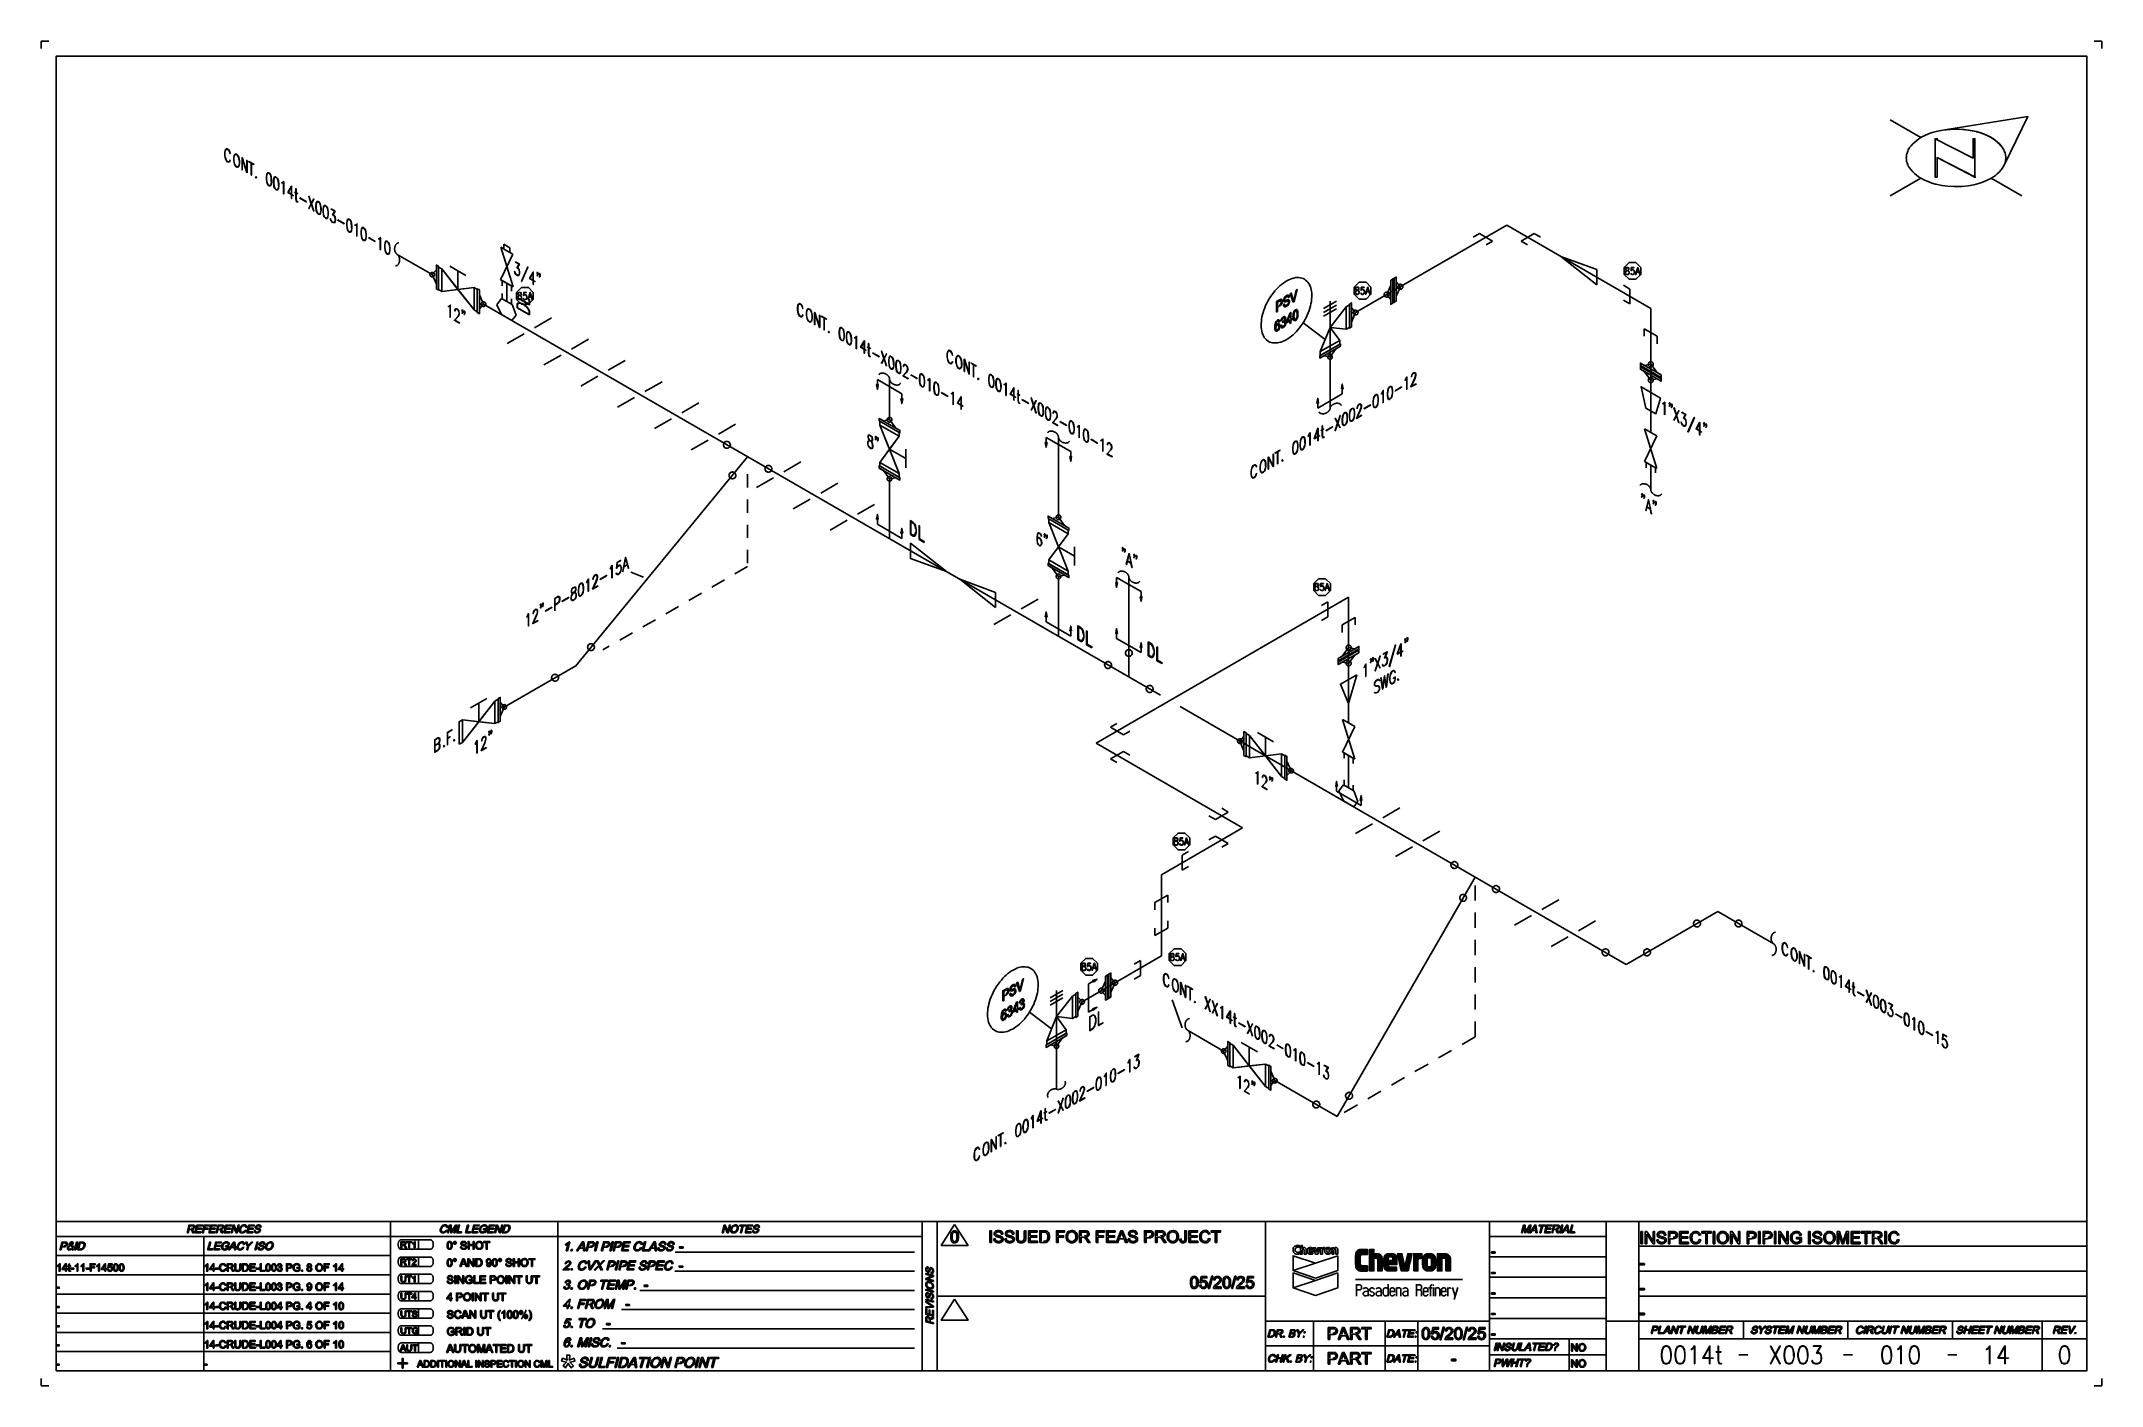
# Model space of a CAD drawing. Extents: x 0 to 17.2, y 0.1 to 11.3.
import ezdxf

# ---------------------------------------------------------------- set-up
doc = ezdxf.new("R2010")
doc.units = 0
for name, pattern in [('1', [0.165419, 0.11028, -0.05514]), ('2', [0.182485, 0.121657, -0.060828]), ('3', [0.190022, 0.126681, -0.063341]), ('4', [0.18975, 0.1265, -0.06325])]:
    doc.linetypes.add(name, pattern=pattern)
doc.layers.get('0').update_dxf_attribs({"linetype": 'CONTINUOUS'})
for name, color, linetype in [('3', 1, 'CONTINUOUS'), ('BORDER', 3, 'CONTINUOUS'), ('BORDERTEXT', 7, 'CONTINUOUS'), ('COMP', 1, 'CONTINUOUS'), ('Continuation', 7, 'CONTINUOUS'), ('DL', 20, 'CONTINUOUS'), ('FITTINGS', 4, 'CONTINUOUS'), ('FLOW', 1, 'CONTINUOUS'), ('LOGO', 8, 'CONTINUOUS'), ('PART_PCML', 7, 'CONTINUOUS'), ('PIPE', 7, 'CONTINUOUS'), ('PIPE-ANNO', 150, 'CONTINUOUS'), ('TEXT', 7, 'CONTINUOUS'), ('UNAS.PIPE', 251, 'CONTINUOUS'), ('Welds', 7, 'CONTINUOUS')]:
    doc.layers.add(name, color=color, linetype=linetype)

msp = doc.modelspace()

# ---------------------------------------------------------------- linework, layer by layer
for points in [[(0.045, 11.292), (0.045, 11.23)], [(0.107, 11.292), (0.045, 11.292)], [(17.143, 11.292), (17.205, 11.292)], [(17.205, 11.292), (17.205, 11.23)], [(7.332, 7.202), (7.325, 7.179), (7.318, 7.172), (7.307, 7.172), (7.283, 7.187), (7.283, 7.302), (7.307, 7.287), (7.318, 7.276), (7.325, 7.26), (7.332, 7.229), (7.332, 7.202)], [(7.327, 7.232), (7.324, 7.249), (7.32, 7.262), (7.317, 7.269), (7.307, 7.28), (7.288, 7.291), (7.288, 7.192), (7.307, 7.18), (7.317, 7.18), (7.32, 7.183), (7.324, 7.191), (7.327, 7.205)], [(7.397, 7.12), (7.355, 7.145), (7.355, 7.26), (7.36, 7.257), (7.36, 7.15), (7.397, 7.128), (7.397, 7.12)], [(8.728, 6.326), (8.721, 6.303), (8.714, 6.296), (8.704, 6.296), (8.679, 6.311), (8.679, 6.426), (8.704, 6.411), (8.714, 6.4), (8.721, 6.384), (8.728, 6.353), (8.728, 6.326)], [(8.723, 6.356), (8.72, 6.373), (8.717, 6.386), (8.713, 6.393), (8.703, 6.404), (8.684, 6.415), (8.684, 6.316), (8.703, 6.304), (8.713, 6.304), (8.717, 6.307), (8.72, 6.315), (8.723, 6.329)], [(8.794, 6.244), (8.751, 6.269), (8.751, 6.384), (8.756, 6.381), (8.756, 6.274), (8.794, 6.252), (8.794, 6.244)], [(9.313, 6.192), (9.306, 6.169), (9.299, 6.162), (9.289, 6.163), (9.264, 6.177), (9.264, 6.292), (9.289, 6.278), (9.299, 6.266), (9.306, 6.251), (9.313, 6.22), (9.313, 6.192)], [(9.308, 6.222), (9.305, 6.24), (9.301, 6.252), (9.298, 6.259), (9.288, 6.27), (9.269, 6.281), (9.269, 6.182), (9.288, 6.171), (9.298, 6.17), (9.301, 6.174), (9.305, 6.182), (9.308, 6.196)], [(9.379, 6.111), (9.336, 6.135), (9.336, 6.25), (9.341, 6.247), (9.341, 6.14), (9.379, 6.119), (9.379, 6.111)], [(8.827, 3.129), (8.823, 3.111), (8.82, 3.097), (8.812, 3.082), (8.802, 3.071), (8.777, 3.056), (8.777, 3.172), (8.802, 3.186), (8.812, 3.187), (8.82, 3.18), (8.823, 3.171), (8.827, 3.156), (8.827, 3.129)], [(8.825, 3.155), (8.822, 3.169), (8.818, 3.178), (8.812, 3.184), (8.802, 3.184), (8.778, 3.17), (8.778, 3.059), (8.802, 3.073), (8.812, 3.084), (8.818, 3.098), (8.822, 3.111), (8.825, 3.129)], [(8.888, 3.12), (8.849, 3.098), (8.849, 3.212), (8.85, 3.213), (8.85, 3.101), (8.888, 3.122), (8.888, 3.12)], [(0.045, 0.1), (0.045, 0.162)], [(0.107, 0.1), (0.045, 0.1)], [(17.143, 0.1), (17.205, 0.1)], [(17.205, 0.1), (17.205, 0.162)]]:
    msp.add_lwpolyline(points)
at = {"layer": '3'}
for points in [[(3.709, 9.103), (3.709, 9.101), (3.709, 9.1), (3.709, 9.099), (3.71, 9.097), (3.71, 9.096), (3.71, 9.095), (3.711, 9.094), (3.712, 9.092), (3.712, 9.091), (3.713, 9.09), (3.714, 9.089), (3.715, 9.088), (3.716, 9.087), (3.717, 9.087), (3.718, 9.086), (3.72, 9.085), (3.721, 9.085), (3.722, 9.084), (3.723, 9.084), (3.725, 9.084), (3.726, 9.083), (3.728, 9.083), (3.729, 9.083), (3.73, 9.083), (3.732, 9.084), (3.733, 9.084), (3.734, 9.084), (3.735, 9.085), (3.737, 9.085), (3.738, 9.086), (3.739, 9.087), (3.74, 9.087), (3.741, 9.088), (3.742, 9.089), (3.743, 9.09), (3.744, 9.091), (3.745, 9.092), (3.745, 9.094), (3.746, 9.095), (3.746, 9.096), (3.747, 9.097), (3.747, 9.099), (3.747, 9.1), (3.748, 9.103), (3.748, 9.103), (3.748, 9.104), (3.747, 9.105), (3.747, 9.107), (3.747, 9.108), (3.746, 9.109), (3.746, 9.111), (3.745, 9.112), (3.745, 9.113), (3.744, 9.114), (3.743, 9.115), (3.742, 9.116), (3.741, 9.117), (3.74, 9.118), (3.739, 9.119), (3.738, 9.12), (3.737, 9.12), (3.735, 9.121), (3.734, 9.121), (3.733, 9.122), (3.732, 9.122), (3.73, 9.122), (3.729, 9.122), (3.728, 9.122), (3.726, 9.122), (3.725, 9.122), (3.723, 9.122), (3.722, 9.121), (3.721, 9.121), (3.72, 9.12), (3.718, 9.12), (3.717, 9.119), (3.716, 9.118), (3.715, 9.117), (3.714, 9.116), (3.713, 9.115), (3.712, 9.114), (3.712, 9.113), (3.711, 9.112), (3.71, 9.111), (3.71, 9.109), (3.71, 9.108), (3.709, 9.107), (3.709, 9.105), (3.709, 9.103)], [(10.972, 9.033), (10.972, 9.034), (10.972, 9.036), (10.972, 9.037), (10.973, 9.038), (10.973, 9.04), (10.974, 9.041), (10.974, 9.042), (10.975, 9.043), (10.976, 9.045), (10.976, 9.046), (10.977, 9.047), (10.978, 9.048), (10.979, 9.048), (10.98, 9.049), (10.982, 9.05), (10.983, 9.051), (10.984, 9.051), (10.985, 9.052), (10.987, 9.052), (10.988, 9.052), (10.989, 9.052), (10.991, 9.053), (10.992, 9.053), (10.993, 9.052), (10.995, 9.052), (10.996, 9.052), (10.997, 9.052), (10.999, 9.051), (11, 9.051), (11.001, 9.05), (11.002, 9.049), (11.003, 9.048), (11.004, 9.048), (11.005, 9.047), (11.006, 9.046), (11.007, 9.045), (11.008, 9.043), (11.008, 9.042), (11.009, 9.041), (11.01, 9.04), (11.01, 9.038), (11.01, 9.037), (11.011, 9.036), (11.011, 9.033), (11.011, 9.033), (11.011, 9.032), (11.011, 9.03), (11.01, 9.029), (11.01, 9.028), (11.01, 9.027), (11.009, 9.025), (11.008, 9.024), (11.008, 9.023), (11.007, 9.022), (11.006, 9.021), (11.005, 9.02), (11.004, 9.019), (11.003, 9.018), (11.002, 9.017), (11.001, 9.016), (11, 9.016), (10.999, 9.015), (10.997, 9.015), (10.996, 9.014), (10.995, 9.014), (10.993, 9.014), (10.992, 9.014), (10.991, 9.014), (10.989, 9.014), (10.988, 9.014), (10.987, 9.014), (10.985, 9.015), (10.984, 9.015), (10.983, 9.016), (10.982, 9.016), (10.98, 9.017), (10.979, 9.018), (10.978, 9.019), (10.977, 9.02), (10.976, 9.021), (10.976, 9.022), (10.975, 9.023), (10.974, 9.024), (10.974, 9.025), (10.973, 9.027), (10.973, 9.028), (10.972, 9.029), (10.972, 9.03), (10.972, 9.033)], [(7.12, 7.666), (7.121, 7.665), (7.122, 7.664), (7.123, 7.663), (7.124, 7.663), (7.125, 7.661), (7.126, 7.66), (7.127, 7.659), (7.127, 7.658), (7.128, 7.657), (7.128, 7.656), (7.129, 7.654), (7.129, 7.653), (7.129, 7.652), (7.129, 7.65), (7.13, 7.649), (7.129, 7.648), (7.129, 7.646), (7.129, 7.645), (7.129, 7.644), (7.128, 7.642), (7.128, 7.641), (7.127, 7.64), (7.127, 7.639), (7.126, 7.638), (7.125, 7.637), (7.124, 7.636), (7.123, 7.635), (7.122, 7.634), (7.121, 7.633), (7.12, 7.632), (7.119, 7.632), (7.117, 7.631), (7.116, 7.631), (7.115, 7.63), (7.113, 7.63), (7.112, 7.63), (7.111, 7.63), (7.109, 7.63), (7.108, 7.63), (7.107, 7.63), (7.105, 7.63), (7.104, 7.631), (7.103, 7.631), (7.1, 7.632), (7.1, 7.632), (7.099, 7.633), (7.098, 7.634), (7.097, 7.635), (7.096, 7.636), (7.095, 7.637), (7.094, 7.638), (7.094, 7.639), (7.093, 7.64), (7.092, 7.641), (7.092, 7.642), (7.091, 7.644), (7.091, 7.645), (7.091, 7.646), (7.091, 7.648), (7.091, 7.649), (7.091, 7.65), (7.091, 7.652), (7.091, 7.653), (7.091, 7.654), (7.092, 7.656), (7.092, 7.657), (7.093, 7.658), (7.094, 7.659), (7.094, 7.66), (7.095, 7.661), (7.096, 7.663), (7.097, 7.663), (7.098, 7.664), (7.099, 7.665), (7.1, 7.666), (7.102, 7.666), (7.103, 7.667), (7.104, 7.667), (7.105, 7.668), (7.107, 7.668), (7.108, 7.668), (7.109, 7.668), (7.111, 7.668), (7.112, 7.668), (7.113, 7.668), (7.115, 7.668), (7.116, 7.667), (7.117, 7.667), (7.12, 7.666)], [(8.526, 6.854), (8.527, 6.853), (8.529, 6.852), (8.53, 6.851), (8.531, 6.85), (8.531, 6.849), (8.532, 6.848), (8.533, 6.847), (8.534, 6.846), (8.534, 6.845), (8.535, 6.844), (8.535, 6.842), (8.536, 6.841), (8.536, 6.84), (8.536, 6.838), (8.536, 6.837), (8.536, 6.836), (8.536, 6.834), (8.536, 6.833), (8.535, 6.832), (8.535, 6.83), (8.534, 6.829), (8.534, 6.828), (8.533, 6.827), (8.532, 6.826), (8.531, 6.825), (8.531, 6.824), (8.53, 6.823), (8.529, 6.822), (8.527, 6.821), (8.526, 6.82), (8.525, 6.82), (8.524, 6.819), (8.523, 6.819), (8.521, 6.818), (8.52, 6.818), (8.519, 6.818), (8.517, 6.818), (8.516, 6.818), (8.515, 6.818), (8.513, 6.818), (8.512, 6.818), (8.511, 6.819), (8.509, 6.819), (8.507, 6.82), (8.507, 6.82), (8.506, 6.821), (8.505, 6.822), (8.504, 6.823), (8.503, 6.824), (8.502, 6.825), (8.501, 6.826), (8.5, 6.827), (8.499, 6.828), (8.499, 6.829), (8.498, 6.83), (8.498, 6.832), (8.498, 6.833), (8.497, 6.834), (8.497, 6.836), (8.497, 6.837), (8.497, 6.838), (8.497, 6.84), (8.498, 6.841), (8.498, 6.842), (8.498, 6.844), (8.499, 6.845), (8.499, 6.846), (8.5, 6.847), (8.501, 6.848), (8.502, 6.849), (8.503, 6.85), (8.504, 6.851), (8.505, 6.852), (8.506, 6.853), (8.507, 6.854), (8.508, 6.854), (8.509, 6.855), (8.511, 6.855), (8.512, 6.856), (8.513, 6.856), (8.515, 6.856), (8.516, 6.856), (8.517, 6.856), (8.519, 6.856), (8.52, 6.856), (8.521, 6.856), (8.523, 6.855), (8.524, 6.855), (8.526, 6.854)], [(3.882, 5.75), (3.882, 5.752), (3.882, 5.753), (3.882, 5.754), (3.883, 5.756), (3.883, 5.757), (3.884, 5.758), (3.884, 5.759), (3.885, 5.76), (3.886, 5.762), (3.886, 5.763), (3.887, 5.764), (3.888, 5.765), (3.889, 5.765), (3.89, 5.766), (3.892, 5.767), (3.893, 5.768), (3.894, 5.768), (3.895, 5.769), (3.897, 5.769), (3.898, 5.769), (3.899, 5.769), (3.901, 5.77), (3.902, 5.77), (3.903, 5.769), (3.905, 5.769), (3.906, 5.769), (3.907, 5.769), (3.909, 5.768), (3.91, 5.768), (3.911, 5.767), (3.912, 5.766), (3.913, 5.765), (3.914, 5.765), (3.915, 5.764), (3.916, 5.763), (3.917, 5.762), (3.918, 5.76), (3.918, 5.759), (3.919, 5.758), (3.92, 5.757), (3.92, 5.756), (3.92, 5.754), (3.92, 5.753), (3.921, 5.75), (3.921, 5.75), (3.921, 5.749), (3.92, 5.747), (3.92, 5.746), (3.92, 5.745), (3.92, 5.744), (3.919, 5.742), (3.918, 5.741), (3.918, 5.74), (3.917, 5.739), (3.916, 5.738), (3.915, 5.737), (3.914, 5.736), (3.913, 5.735), (3.912, 5.734), (3.911, 5.733), (3.91, 5.733), (3.909, 5.732), (3.907, 5.732), (3.906, 5.731), (3.905, 5.731), (3.903, 5.731), (3.902, 5.731), (3.901, 5.731), (3.899, 5.731), (3.898, 5.731), (3.897, 5.731), (3.895, 5.732), (3.894, 5.732), (3.893, 5.733), (3.892, 5.733), (3.89, 5.734), (3.889, 5.735), (3.888, 5.736), (3.887, 5.737), (3.886, 5.738), (3.886, 5.739), (3.885, 5.74), (3.884, 5.741), (3.884, 5.742), (3.883, 5.744), (3.883, 5.745), (3.882, 5.746), (3.882, 5.747), (3.882, 5.75)], [(10.046, 5.466), (10.046, 5.467), (10.046, 5.469), (10.046, 5.47), (10.046, 5.471), (10.045, 5.473), (10.045, 5.474), (10.044, 5.475), (10.043, 5.476), (10.043, 5.478), (10.042, 5.479), (10.041, 5.48), (10.04, 5.481), (10.039, 5.481), (10.038, 5.482), (10.037, 5.483), (10.036, 5.484), (10.034, 5.484), (10.033, 5.485), (10.032, 5.485), (10.03, 5.485), (10.029, 5.485), (10.028, 5.486), (10.026, 5.486), (10.025, 5.485), (10.024, 5.485), (10.022, 5.485), (10.021, 5.485), (10.02, 5.484), (10.018, 5.484), (10.017, 5.483), (10.016, 5.482), (10.015, 5.481), (10.014, 5.481), (10.013, 5.48), (10.012, 5.479), (10.011, 5.478), (10.011, 5.476), (10.01, 5.475), (10.009, 5.474), (10.009, 5.473), (10.008, 5.471), (10.008, 5.47), (10.008, 5.469), (10.008, 5.466), (10.008, 5.466), (10.008, 5.465), (10.008, 5.463), (10.008, 5.462), (10.008, 5.461), (10.009, 5.459), (10.009, 5.458), (10.01, 5.457), (10.011, 5.456), (10.011, 5.455), (10.012, 5.454), (10.013, 5.453), (10.014, 5.452), (10.015, 5.451), (10.016, 5.45), (10.017, 5.449), (10.018, 5.449), (10.02, 5.448), (10.021, 5.448), (10.022, 5.447), (10.024, 5.447), (10.025, 5.447), (10.026, 5.447), (10.028, 5.447), (10.029, 5.447), (10.03, 5.447), (10.032, 5.447), (10.033, 5.448), (10.034, 5.448), (10.036, 5.449), (10.037, 5.449), (10.038, 5.45), (10.039, 5.451), (10.04, 5.452), (10.041, 5.453), (10.042, 5.454), (10.043, 5.455), (10.043, 5.456), (10.044, 5.457), (10.045, 5.458), (10.045, 5.459), (10.046, 5.461), (10.046, 5.462), (10.046, 5.463), (10.046, 5.466)], [(10.434, 5.22), (10.434, 5.219), (10.434, 5.217), (10.435, 5.216), (10.435, 5.215), (10.435, 5.213), (10.436, 5.212), (10.436, 5.211), (10.437, 5.21), (10.438, 5.208), (10.439, 5.207), (10.44, 5.206), (10.441, 5.205), (10.442, 5.205), (10.443, 5.204), (10.444, 5.203), (10.445, 5.202), (10.446, 5.202), (10.448, 5.201), (10.449, 5.201), (10.45, 5.201), (10.451, 5.201), (10.453, 5.2), (10.454, 5.2), (10.456, 5.201), (10.457, 5.201), (10.458, 5.201), (10.46, 5.201), (10.461, 5.202), (10.462, 5.202), (10.463, 5.203), (10.464, 5.204), (10.465, 5.205), (10.466, 5.205), (10.467, 5.206), (10.468, 5.207), (10.469, 5.208), (10.47, 5.21), (10.471, 5.211), (10.471, 5.212), (10.472, 5.213), (10.472, 5.215), (10.472, 5.216), (10.473, 5.217), (10.473, 5.22), (10.473, 5.22), (10.473, 5.221), (10.473, 5.223), (10.472, 5.224), (10.472, 5.225), (10.472, 5.227), (10.471, 5.228), (10.471, 5.229), (10.47, 5.23), (10.469, 5.231), (10.468, 5.232), (10.467, 5.233), (10.466, 5.234), (10.465, 5.235), (10.464, 5.236), (10.463, 5.237), (10.462, 5.237), (10.461, 5.238), (10.46, 5.238), (10.458, 5.239), (10.457, 5.239), (10.456, 5.239), (10.454, 5.239), (10.453, 5.239), (10.451, 5.239), (10.45, 5.239), (10.449, 5.239), (10.448, 5.238), (10.446, 5.238), (10.445, 5.237), (10.444, 5.237), (10.443, 5.236), (10.442, 5.235), (10.441, 5.234), (10.44, 5.233), (10.439, 5.232), (10.438, 5.231), (10.437, 5.23), (10.436, 5.229), (10.436, 5.228), (10.435, 5.227), (10.435, 5.225), (10.435, 5.224), (10.434, 5.223), (10.434, 5.22)], [(8.693, 3.296), (8.693, 3.298), (8.694, 3.299), (8.694, 3.3), (8.694, 3.302), (8.695, 3.303), (8.695, 3.304), (8.696, 3.306), (8.696, 3.307), (8.697, 3.308), (8.698, 3.309), (8.699, 3.31), (8.7, 3.311), (8.701, 3.312), (8.702, 3.312), (8.703, 3.313), (8.704, 3.314), (8.706, 3.314), (8.707, 3.315), (8.708, 3.315), (8.709, 3.316), (8.711, 3.316), (8.712, 3.316), (8.713, 3.316), (8.715, 3.316), (8.716, 3.316), (8.717, 3.315), (8.719, 3.315), (8.72, 3.314), (8.721, 3.314), (8.722, 3.313), (8.724, 3.312), (8.725, 3.312), (8.726, 3.311), (8.727, 3.31), (8.728, 3.309), (8.728, 3.308), (8.729, 3.307), (8.73, 3.306), (8.73, 3.304), (8.731, 3.303), (8.731, 3.302), (8.732, 3.3), (8.732, 3.299), (8.732, 3.296), (8.732, 3.296), (8.732, 3.295), (8.732, 3.294), (8.732, 3.292), (8.731, 3.291), (8.731, 3.29), (8.73, 3.289), (8.73, 3.287), (8.729, 3.286), (8.728, 3.285), (8.728, 3.284), (8.727, 3.283), (8.726, 3.282), (8.725, 3.281), (8.724, 3.28), (8.722, 3.28), (8.721, 3.279), (8.72, 3.278), (8.719, 3.278), (8.717, 3.278), (8.716, 3.277), (8.715, 3.277), (8.713, 3.277), (8.712, 3.277), (8.711, 3.277), (8.709, 3.277), (8.708, 3.278), (8.707, 3.278), (8.706, 3.278), (8.704, 3.279), (8.703, 3.28), (8.702, 3.28), (8.701, 3.281), (8.7, 3.282), (8.699, 3.283), (8.698, 3.284), (8.697, 3.285), (8.696, 3.286), (8.696, 3.287), (8.695, 3.289), (8.695, 3.29), (8.694, 3.291), (8.694, 3.292), (8.694, 3.294), (8.693, 3.296)], [(10.299, 2.64), (10.299, 2.638), (10.3, 2.637), (10.3, 2.636), (10.3, 2.634), (10.301, 2.633), (10.301, 2.632), (10.302, 2.631), (10.302, 2.629), (10.303, 2.628), (10.304, 2.627), (10.305, 2.626), (10.306, 2.625), (10.307, 2.624), (10.308, 2.624), (10.309, 2.623), (10.31, 2.622), (10.311, 2.622), (10.313, 2.621), (10.314, 2.621), (10.315, 2.621), (10.317, 2.62), (10.318, 2.62), (10.319, 2.62), (10.321, 2.62), (10.322, 2.621), (10.323, 2.621), (10.325, 2.621), (10.326, 2.622), (10.327, 2.622), (10.328, 2.623), (10.33, 2.624), (10.331, 2.624), (10.332, 2.625), (10.333, 2.626), (10.334, 2.627), (10.334, 2.628), (10.335, 2.629), (10.336, 2.631), (10.336, 2.632), (10.337, 2.633), (10.337, 2.634), (10.338, 2.636), (10.338, 2.637), (10.338, 2.64), (10.338, 2.64), (10.338, 2.641), (10.338, 2.642), (10.338, 2.644), (10.337, 2.645), (10.337, 2.646), (10.336, 2.648), (10.336, 2.649), (10.335, 2.65), (10.334, 2.651), (10.334, 2.652), (10.333, 2.653), (10.332, 2.654), (10.331, 2.655), (10.33, 2.656), (10.328, 2.657), (10.327, 2.657), (10.326, 2.658), (10.325, 2.658), (10.323, 2.659), (10.322, 2.659), (10.321, 2.659), (10.319, 2.659), (10.318, 2.659), (10.317, 2.659), (10.315, 2.659), (10.314, 2.659), (10.313, 2.658), (10.311, 2.658), (10.31, 2.657), (10.309, 2.657), (10.308, 2.656), (10.307, 2.655), (10.306, 2.654), (10.305, 2.653), (10.304, 2.652), (10.303, 2.651), (10.302, 2.65), (10.302, 2.649), (10.301, 2.648), (10.301, 2.646), (10.3, 2.645), (10.3, 2.644), (10.3, 2.642), (10.299, 2.64)]]:
    msp.add_lwpolyline(points, dxfattribs=at)
at = {"layer": 'BORDER'}
for points in [[(0.169, 0.225), (17.081, 0.225), (17.081, 11.167), (0.169, 11.167), (0.169, 0.225)], [(16.589, 10.666), (15.897, 10.553)], [(16.589, 10.666), (16.395, 10.267)], [(16.133, 10.319), (15.817, 10.48)], [(16.149, 10.161), (15.833, 10.323)], [(17.081, 1.468), (0.169, 1.468)], [(2.953, 0.225), (2.953, 1.468)], [(4.347, 0.225), (4.347, 1.468)], [(7.382, 0.225), (7.382, 1.468)], [(7.506, 0.225), (7.506, 1.468)], [(10.242, 0.225), (10.242, 1.468)], [(12.107, 0.225), (12.107, 1.468)], [(13.077, 0.225), (13.077, 1.468)], [(13.35, 0.225), (13.35, 1.468)], [(7.382, 1.344), (0.169, 1.344)], [(1.399, 0.225), (1.399, 1.344)], [(5.324, 1.213), (7.317, 1.213)], [(13.077, 1.344), (12.107, 1.344)], [(13.35, 1.261), (17.081, 1.261)], [(1.399, 1.184), (0.169, 1.184)], [(2.953, 1.184), (1.399, 1.184)], [(5.322, 1.053), (7.317, 1.053)], [(10.843, 1.183), (10.657, 1.121), (10.471, 1.059), (10.657, 0.997), (10.843, 1.059), (10.843, 1.183)], [(10.843, 1.039), (10.657, 0.977), (10.471, 0.915), (10.657, 0.853), (10.843, 0.915), (10.843, 1.039)], [(13.077, 1.173), (12.107, 1.173)], [(13.35, 1.054), (17.081, 1.054)], [(1.399, 1.024), (0.169, 1.024)], [(1.399, 0.864), (0.169, 0.864)], [(2.953, 1.024), (1.399, 1.024)], [(2.953, 0.864), (1.399, 0.864)], [(5.03, 0.893), (7.317, 0.893)], [(11.882, 0.986), (10.99, 0.986)], [(13.077, 1.003), (12.107, 1.003)], [(1.399, 0.704), (0.169, 0.704)], [(2.953, 0.704), (1.399, 0.704)], [(4.877, 0.734), (7.317, 0.734)], [(7.514, 0.846), (10.242, 0.846)], [(13.077, 0.832), (12.107, 0.832)], [(13.35, 0.846), (17.081, 0.846)], [(1.399, 0.544), (0.169, 0.544)], [(2.953, 0.544), (1.399, 0.544)], [(4.718, 0.574), (7.317, 0.574)], [(12.107, 0.639), (10.242, 0.639)], [(10.639, 0.639), (10.639, 0.225)], [(11.236, 0.639), (11.236, 0.225)], [(11.51, 0.225), (11.51, 0.639)], [(13.077, 0.661), (12.107, 0.661)], [(13.077, 0.639), (17.081, 0.639)], [(16.708, 0.639), (16.708, 0.225)], [(1.399, 0.385), (0.169, 0.385)], [(2.953, 0.385), (1.399, 0.385)], [(4.841, 0.414), (7.317, 0.414)], [(12.107, 0.432), (10.242, 0.432)], [(13.077, 0.491), (12.107, 0.491)], [(13.077, 0.358), (12.107, 0.358)], [(13.35, 0.491), (17.081, 0.491)]]:
    msp.add_lwpolyline(points, dxfattribs=at)
at = {"layer": 'BORDERTEXT', "color": 7}
for points in [[(15.699, 10.49), (15.443, 10.637)], [(15.699, 10.49), (15.681, 10.479), (15.664, 10.466), (15.647, 10.453), (15.632, 10.438), (15.618, 10.422), (15.605, 10.406), (15.604, 10.404)], [(15.825, 10.54), (15.793, 10.531), (15.762, 10.52), (15.732, 10.507), (15.702, 10.492), (15.699, 10.49)], [(15.817, 10.48), (15.817, 10.161)], [(15.817, 10.464), (15.817, 10.48)], [(15.897, 10.553), (15.868, 10.549), (15.839, 10.543), (15.825, 10.54)], [(15.825, 10.48), (15.841, 10.48)], [(16.158, 10.54), (16.109, 10.55), (16.059, 10.556), (16.009, 10.559), (15.96, 10.559), (15.91, 10.555), (15.897, 10.553)], [(16.133, 10.48), (16.133, 10.319)], [(16.149, 10.48), (16.149, 10.161)], [(16.284, 10.49), (16.255, 10.505), (16.225, 10.519), (16.194, 10.53), (16.162, 10.539), (16.158, 10.54)], [(16.378, 10.404), (16.366, 10.421), (16.352, 10.437), (16.337, 10.451), (16.32, 10.465), (16.303, 10.477), (16.286, 10.489), (16.284, 10.49)], [(15.604, 10.404), (15.599, 10.396), (15.594, 10.387), (15.589, 10.378), (15.586, 10.369), (15.583, 10.359), (15.58, 10.35), (15.579, 10.34), (15.578, 10.33), (15.577, 10.321)], [(15.577, 10.321), (15.578, 10.311), (15.579, 10.301), (15.58, 10.291), (15.583, 10.281), (15.586, 10.272), (15.59, 10.262), (15.594, 10.253), (15.599, 10.245), (15.604, 10.237)], [(15.833, 10.323), (15.833, 10.161)], [(16.378, 10.404), (16.384, 10.396), (16.389, 10.387), (16.393, 10.378), (16.397, 10.369), (16.4, 10.359), (16.402, 10.35), (16.404, 10.34), (16.405, 10.33), (16.405, 10.321)], [(16.395, 10.266), (16.398, 10.275), (16.401, 10.285), (16.403, 10.295), (16.404, 10.305), (16.405, 10.315), (16.405, 10.321)], [(15.699, 10.152), (15.443, 10.004)], [(15.604, 10.237), (15.617, 10.22), (15.631, 10.205), (15.646, 10.19), (15.662, 10.176), (15.679, 10.164), (15.697, 10.153), (15.699, 10.152)], [(15.699, 10.152), (15.728, 10.136), (15.758, 10.123), (15.789, 10.111), (15.821, 10.102), (15.825, 10.101)], [(15.827, 10.162), (15.825, 10.163)], [(16.157, 10.161), (16.141, 10.161)], [(16.158, 10.101), (16.189, 10.11), (16.221, 10.121), (16.251, 10.134), (16.28, 10.149), (16.284, 10.152)], [(16.284, 10.152), (16.302, 10.163), (16.319, 10.175), (16.335, 10.189), (16.35, 10.203), (16.364, 10.219), (16.377, 10.236), (16.378, 10.237)], [(16.284, 10.152), (16.539, 10.004)], [(16.378, 10.237), (16.384, 10.245), (16.389, 10.254), (16.393, 10.263), (16.394, 10.266)], [(15.825, 10.101), (15.874, 10.091), (15.923, 10.085), (15.973, 10.082), (15.991, 10.082)], [(15.991, 10.082), (16.041, 10.083), (16.091, 10.089), (16.14, 10.097), (16.158, 10.101)], [(1.259, 1.374), (1.277, 1.438), (1.305, 1.438), (1.305, 1.438), (1.311, 1.438), (1.315, 1.438), (1.318, 1.437), (1.318, 1.437), (1.321, 1.435), (1.322, 1.433), (1.324, 1.43), (1.324, 1.43), (1.324, 1.427), (1.324, 1.424), (1.324, 1.421), (1.324, 1.421), (1.322, 1.416), (1.32, 1.412), (1.316, 1.409), (1.316, 1.409), (1.312, 1.406), (1.307, 1.404), (1.301, 1.403), (1.301, 1.403), (1.303, 1.402), (1.304, 1.401), (1.305, 1.4), (1.305, 1.4), (1.307, 1.397), (1.308, 1.395), (1.31, 1.391), (1.316, 1.374), (1.306, 1.374), (1.301, 1.387), (1.301, 1.387), (1.299, 1.391), (1.298, 1.394), (1.297, 1.396), (1.297, 1.396), (1.296, 1.398), (1.295, 1.399), (1.294, 1.4), (1.294, 1.4), (1.293, 1.401), (1.291, 1.402), (1.29, 1.402), (1.29, 1.402), (1.289, 1.402), (1.288, 1.402), (1.286, 1.402), (1.276, 1.402), (1.268, 1.374), (1.259, 1.374)], [(1.296, 1.41), (1.296, 1.41), (1.3, 1.41), (1.303, 1.41), (1.306, 1.411), (1.306, 1.411), (1.308, 1.412), (1.31, 1.413), (1.312, 1.415), (1.312, 1.415), (1.313, 1.417), (1.314, 1.419), (1.315, 1.421), (1.315, 1.421), (1.315, 1.424), (1.315, 1.426), (1.314, 1.428), (1.314, 1.428), (1.311, 1.43), (1.308, 1.431), (1.304, 1.431), (1.283, 1.431), (1.278, 1.41)], [(1.325, 1.374), (1.342, 1.438), (1.389, 1.438), (1.387, 1.431), (1.349, 1.431), (1.343, 1.411), (1.379, 1.411), (1.377, 1.403), (1.341, 1.403), (1.335, 1.381), (1.375, 1.381), (1.373, 1.374), (1.325, 1.374)], [(1.385, 1.374), (1.403, 1.438), (1.446, 1.438), (1.444, 1.431), (1.409, 1.431), (1.404, 1.411), (1.434, 1.411), (1.432, 1.403), (1.402, 1.403), (1.394, 1.374), (1.385, 1.374)], [(1.44, 1.374), (1.457, 1.438), (1.504, 1.438), (1.502, 1.431), (1.464, 1.431), (1.459, 1.411), (1.494, 1.411), (1.492, 1.403), (1.457, 1.403), (1.451, 1.381), (1.49, 1.381), (1.488, 1.374), (1.44, 1.374)], [(1.5, 1.374), (1.518, 1.438), (1.546, 1.438), (1.546, 1.438), (1.552, 1.438), (1.556, 1.438), (1.559, 1.437), (1.559, 1.437), (1.561, 1.435), (1.563, 1.433), (1.565, 1.43), (1.565, 1.43), (1.565, 1.427), (1.565, 1.424), (1.565, 1.421), (1.565, 1.421), (1.563, 1.416), (1.56, 1.412), (1.557, 1.409), (1.557, 1.409), (1.553, 1.406), (1.548, 1.404), (1.542, 1.403), (1.542, 1.403), (1.543, 1.402), (1.545, 1.401), (1.546, 1.4), (1.546, 1.4), (1.548, 1.397), (1.549, 1.395), (1.551, 1.391), (1.557, 1.374), (1.547, 1.374), (1.542, 1.387), (1.542, 1.387), (1.54, 1.391), (1.539, 1.394), (1.538, 1.396), (1.538, 1.396), (1.537, 1.398), (1.536, 1.399), (1.535, 1.4), (1.535, 1.4), (1.534, 1.401), (1.532, 1.402), (1.531, 1.402), (1.531, 1.402), (1.53, 1.402), (1.529, 1.402), (1.527, 1.402), (1.517, 1.402), (1.509, 1.374), (1.5, 1.374)], [(1.537, 1.41), (1.537, 1.41), (1.541, 1.41), (1.544, 1.41), (1.546, 1.411), (1.546, 1.411), (1.549, 1.412), (1.551, 1.413), (1.553, 1.415), (1.553, 1.415), (1.554, 1.417), (1.555, 1.419), (1.556, 1.421), (1.556, 1.421), (1.556, 1.424), (1.556, 1.426), (1.555, 1.428), (1.555, 1.428), (1.552, 1.43), (1.549, 1.431), (1.545, 1.431), (1.524, 1.431), (1.519, 1.41)], [(1.566, 1.374), (1.583, 1.438), (1.63, 1.438), (1.628, 1.431), (1.589, 1.431), (1.584, 1.411), (1.62, 1.411), (1.618, 1.403), (1.582, 1.403), (1.576, 1.381), (1.616, 1.381), (1.614, 1.374), (1.566, 1.374)], [(1.626, 1.374), (1.643, 1.438), (1.652, 1.438), (1.672, 1.388), (1.686, 1.438), (1.694, 1.438), (1.677, 1.374), (1.668, 1.374), (1.647, 1.424), (1.634, 1.374), (1.626, 1.374)], [(1.743, 1.396), (1.751, 1.394), (1.751, 1.394), (1.747, 1.388), (1.742, 1.382), (1.737, 1.378), (1.737, 1.378), (1.731, 1.375), (1.725, 1.373), (1.719, 1.373), (1.719, 1.373), (1.712, 1.373), (1.707, 1.374), (1.703, 1.377), (1.703, 1.377), (1.7, 1.38), (1.697, 1.384), (1.696, 1.389), (1.696, 1.389), (1.696, 1.395), (1.696, 1.4), (1.697, 1.406), (1.697, 1.406), (1.699, 1.413), (1.702, 1.419), (1.706, 1.424), (1.706, 1.424), (1.71, 1.429), (1.715, 1.433), (1.72, 1.436), (1.72, 1.436), (1.725, 1.438), (1.731, 1.439), (1.737, 1.439), (1.737, 1.439), (1.743, 1.439), (1.748, 1.437), (1.752, 1.434), (1.752, 1.434), (1.755, 1.431), (1.756, 1.426), (1.757, 1.421), (1.748, 1.419), (1.748, 1.419), (1.748, 1.423), (1.746, 1.426), (1.744, 1.429), (1.744, 1.429), (1.742, 1.431), (1.738, 1.432), (1.734, 1.432), (1.734, 1.432), (1.73, 1.432), (1.725, 1.431), (1.721, 1.429), (1.721, 1.429), (1.717, 1.426), (1.714, 1.423), (1.711, 1.419), (1.711, 1.419), (1.709, 1.415), (1.707, 1.411), (1.706, 1.407), (1.706, 1.407), (1.705, 1.401), (1.704, 1.396), (1.705, 1.392), (1.705, 1.392), (1.706, 1.388), (1.707, 1.385), (1.71, 1.383), (1.71, 1.383), (1.713, 1.381), (1.716, 1.38), (1.72, 1.38), (1.72, 1.38), (1.724, 1.38), (1.729, 1.382), (1.733, 1.384), (1.733, 1.384), (1.737, 1.387), (1.74, 1.391), (1.743, 1.396)], [(1.756, 1.374), (1.774, 1.438), (1.82, 1.438), (1.818, 1.431), (1.78, 1.431), (1.775, 1.411), (1.811, 1.411), (1.809, 1.403), (1.773, 1.403), (1.767, 1.381), (1.807, 1.381), (1.805, 1.374), (1.756, 1.374)], [(1.819, 1.394), (1.827, 1.395), (1.827, 1.395), (1.827, 1.392), (1.827, 1.389), (1.828, 1.387), (1.828, 1.387), (1.829, 1.385), (1.831, 1.384), (1.833, 1.382), (1.833, 1.382), (1.836, 1.381), (1.839, 1.38), (1.842, 1.38), (1.842, 1.38), (1.846, 1.38), (1.849, 1.381), (1.851, 1.382), (1.851, 1.382), (1.854, 1.383), (1.856, 1.384), (1.858, 1.386), (1.858, 1.386), (1.86, 1.387), (1.861, 1.389), (1.861, 1.391), (1.861, 1.391), (1.862, 1.393), (1.862, 1.395), (1.861, 1.397), (1.861, 1.397), (1.86, 1.398), (1.858, 1.399), (1.856, 1.4), (1.856, 1.4), (1.854, 1.401), (1.851, 1.402), (1.846, 1.403), (1.846, 1.403), (1.841, 1.405), (1.837, 1.406), (1.834, 1.408), (1.834, 1.408), (1.832, 1.409), (1.83, 1.411), (1.829, 1.414), (1.829, 1.414), (1.828, 1.416), (1.828, 1.419), (1.829, 1.422), (1.829, 1.422), (1.83, 1.425), (1.832, 1.428), (1.834, 1.431), (1.834, 1.431), (1.837, 1.433), (1.84, 1.436), (1.844, 1.437), (1.844, 1.437), (1.848, 1.438), (1.852, 1.439), (1.856, 1.439), (1.856, 1.439), (1.861, 1.439), (1.865, 1.438), (1.868, 1.437), (1.868, 1.437), (1.871, 1.435), (1.874, 1.433), (1.875, 1.43), (1.875, 1.43), (1.876, 1.427), (1.876, 1.424), (1.875, 1.42), (1.867, 1.419), (1.867, 1.419), (1.867, 1.423), (1.867, 1.426), (1.865, 1.429), (1.865, 1.429), (1.863, 1.43), (1.859, 1.432), (1.855, 1.432), (1.855, 1.432), (1.85, 1.432), (1.846, 1.431), (1.843, 1.429), (1.843, 1.429), (1.84, 1.427), (1.838, 1.425), (1.837, 1.422), (1.837, 1.422), (1.837, 1.42), (1.837, 1.418), (1.838, 1.416), (1.838, 1.416), (1.84, 1.415), (1.844, 1.413), (1.85, 1.412), (1.85, 1.412), (1.856, 1.41), (1.86, 1.409), (1.863, 1.408), (1.863, 1.408), (1.866, 1.406), (1.868, 1.404), (1.87, 1.401), (1.87, 1.401), (1.87, 1.398), (1.87, 1.395), (1.87, 1.392), (1.87, 1.392), (1.869, 1.389), (1.867, 1.385), (1.864, 1.382), (1.864, 1.382), (1.861, 1.379), (1.858, 1.377), (1.854, 1.375), (1.854, 1.375), (1.85, 1.374), (1.845, 1.373), (1.841, 1.373), (1.841, 1.373), (1.835, 1.373), (1.831, 1.374), (1.827, 1.375), (1.827, 1.375), (1.824, 1.377), (1.821, 1.38), (1.82, 1.383), (1.82, 1.383), (1.819, 1.386), (1.818, 1.39), (1.819, 1.394)], [(3.416, 1.396), (3.424, 1.394), (3.424, 1.394), (3.42, 1.388), (3.415, 1.382), (3.41, 1.378), (3.41, 1.378), (3.404, 1.375), (3.398, 1.373), (3.391, 1.373), (3.391, 1.373), (3.385, 1.373), (3.379, 1.374), (3.375, 1.377), (3.375, 1.377), (3.372, 1.38), (3.37, 1.384), (3.368, 1.389), (3.368, 1.389), (3.368, 1.395), (3.368, 1.4), (3.37, 1.406), (3.37, 1.406), (3.372, 1.413), (3.375, 1.419), (3.378, 1.424), (3.378, 1.424), (3.382, 1.429), (3.387, 1.433), (3.392, 1.436), (3.392, 1.436), (3.398, 1.438), (3.403, 1.439), (3.409, 1.439), (3.409, 1.439), (3.415, 1.439), (3.42, 1.437), (3.424, 1.434), (3.424, 1.434), (3.427, 1.431), (3.429, 1.426), (3.43, 1.421), (3.421, 1.419), (3.421, 1.419), (3.42, 1.423), (3.419, 1.426), (3.417, 1.429), (3.417, 1.429), (3.414, 1.431), (3.411, 1.432), (3.407, 1.432), (3.407, 1.432), (3.402, 1.432), (3.398, 1.431), (3.394, 1.429), (3.394, 1.429), (3.39, 1.426), (3.387, 1.423), (3.384, 1.419), (3.384, 1.419), (3.382, 1.415), (3.38, 1.411), (3.379, 1.407), (3.379, 1.407), (3.377, 1.401), (3.377, 1.396), (3.377, 1.392), (3.377, 1.392), (3.378, 1.388), (3.38, 1.385), (3.382, 1.383), (3.382, 1.383), (3.385, 1.381), (3.389, 1.38), (3.392, 1.38), (3.392, 1.38), (3.397, 1.38), (3.401, 1.382), (3.406, 1.384), (3.406, 1.384), (3.409, 1.387), (3.413, 1.391), (3.416, 1.396)], [(3.428, 1.374), (3.446, 1.438), (3.459, 1.438), (3.462, 1.393), (3.462, 1.393), (3.462, 1.389), (3.462, 1.385), (3.462, 1.383), (3.462, 1.383), (3.464, 1.386), (3.466, 1.389), (3.468, 1.393), (3.496, 1.438), (3.507, 1.438), (3.49, 1.374), (3.482, 1.374), (3.496, 1.428), (3.463, 1.374), (3.455, 1.374), (3.451, 1.429), (3.437, 1.374), (3.428, 1.374)], [(3.504, 1.374), (3.521, 1.438), (3.529, 1.438), (3.514, 1.381), (3.546, 1.381), (3.544, 1.374), (3.504, 1.374)], [(3.579, 1.374), (3.596, 1.438), (3.605, 1.438), (3.589, 1.381), (3.621, 1.381), (3.619, 1.374), (3.579, 1.374)], [(3.63, 1.374), (3.647, 1.438), (3.694, 1.438), (3.692, 1.431), (3.653, 1.431), (3.648, 1.411), (3.684, 1.411), (3.682, 1.403), (3.646, 1.403), (3.64, 1.381), (3.68, 1.381), (3.678, 1.374), (3.63, 1.374)], [(3.727, 1.399), (3.729, 1.407), (3.756, 1.407), (3.75, 1.383), (3.75, 1.383), (3.745, 1.38), (3.74, 1.377), (3.735, 1.375), (3.735, 1.375), (3.73, 1.374), (3.725, 1.373), (3.72, 1.373), (3.72, 1.373), (3.714, 1.373), (3.709, 1.374), (3.704, 1.377), (3.704, 1.377), (3.7, 1.38), (3.697, 1.384), (3.695, 1.388), (3.695, 1.388), (3.695, 1.394), (3.695, 1.4), (3.696, 1.406), (3.696, 1.406), (3.698, 1.412), (3.701, 1.418), (3.705, 1.423), (3.705, 1.423), (3.709, 1.428), (3.714, 1.432), (3.719, 1.435), (3.719, 1.435), (3.725, 1.438), (3.731, 1.439), (3.738, 1.439), (3.738, 1.439), (3.742, 1.439), (3.746, 1.438), (3.75, 1.437), (3.75, 1.437), (3.753, 1.435), (3.755, 1.433), (3.757, 1.431), (3.757, 1.431), (3.758, 1.428), (3.759, 1.424), (3.759, 1.42), (3.751, 1.418), (3.751, 1.418), (3.75, 1.421), (3.75, 1.424), (3.749, 1.426), (3.749, 1.426), (3.748, 1.428), (3.746, 1.429), (3.744, 1.43), (3.744, 1.43), (3.742, 1.431), (3.739, 1.432), (3.736, 1.432), (3.736, 1.432), (3.732, 1.432), (3.728, 1.431), (3.725, 1.43), (3.725, 1.43), (3.722, 1.429), (3.719, 1.427), (3.717, 1.426), (3.717, 1.426), (3.715, 1.424), (3.713, 1.421), (3.711, 1.419), (3.711, 1.419), (3.709, 1.415), (3.707, 1.411), (3.705, 1.406), (3.705, 1.406), (3.704, 1.401), (3.704, 1.396), (3.704, 1.392), (3.704, 1.392), (3.706, 1.388), (3.708, 1.385), (3.711, 1.383), (3.711, 1.383), (3.714, 1.382), (3.718, 1.381), (3.722, 1.38), (3.722, 1.38), (3.726, 1.381), (3.729, 1.381), (3.733, 1.382), (3.733, 1.382), (3.737, 1.384), (3.74, 1.385), (3.743, 1.387), (3.746, 1.399), (3.727, 1.399)], [(3.76, 1.374), (3.777, 1.438), (3.824, 1.438), (3.822, 1.431), (3.784, 1.431), (3.779, 1.411), (3.814, 1.411), (3.812, 1.403), (3.777, 1.403), (3.771, 1.381), (3.81, 1.381), (3.808, 1.374), (3.76, 1.374)], [(3.82, 1.374), (3.837, 1.438), (3.846, 1.438), (3.867, 1.388), (3.88, 1.438), (3.888, 1.438), (3.871, 1.374), (3.862, 1.374), (3.842, 1.424), (3.828, 1.374), (3.82, 1.374)], [(3.885, 1.374), (3.903, 1.438), (3.925, 1.438), (3.925, 1.438), (3.93, 1.438), (3.933, 1.438), (3.936, 1.437), (3.936, 1.437), (3.94, 1.436), (3.942, 1.435), (3.945, 1.433), (3.945, 1.433), (3.947, 1.43), (3.948, 1.426), (3.949, 1.422), (3.949, 1.422), (3.949, 1.417), (3.949, 1.412), (3.948, 1.406), (3.948, 1.406), (3.946, 1.402), (3.944, 1.397), (3.942, 1.393), (3.942, 1.393), (3.94, 1.39), (3.938, 1.387), (3.936, 1.384), (3.936, 1.384), (3.933, 1.382), (3.931, 1.38), (3.928, 1.378), (3.928, 1.378), (3.925, 1.377), (3.923, 1.376), (3.919, 1.375), (3.919, 1.375), (3.916, 1.374), (3.913, 1.374), (3.909, 1.374), (3.885, 1.374)], [(3.91, 1.381), (3.91, 1.381), (3.914, 1.381), (3.917, 1.382), (3.92, 1.382), (3.92, 1.382), (3.923, 1.383), (3.925, 1.384), (3.927, 1.386), (3.927, 1.386), (3.929, 1.388), (3.932, 1.391), (3.934, 1.394), (3.934, 1.394), (3.936, 1.398), (3.937, 1.402), (3.939, 1.406), (3.939, 1.406), (3.94, 1.413), (3.94, 1.418), (3.94, 1.422), (3.94, 1.422), (3.938, 1.425), (3.936, 1.428), (3.934, 1.429), (3.934, 1.429), (3.931, 1.43), (3.927, 1.431), (3.923, 1.431), (3.909, 1.431), (3.896, 1.381)], [(5.716, 1.374), (5.733, 1.438), (5.742, 1.438), (5.762, 1.388), (5.776, 1.438), (5.784, 1.438), (5.767, 1.374), (5.758, 1.374), (5.738, 1.424), (5.724, 1.374), (5.716, 1.374)], [(5.787, 1.405), (5.787, 1.405), (5.791, 1.415), (5.796, 1.423), (5.802, 1.43), (5.802, 1.43), (5.81, 1.435), (5.818, 1.438), (5.827, 1.439), (5.827, 1.439), (5.833, 1.439), (5.838, 1.438), (5.842, 1.435), (5.842, 1.435), (5.846, 1.432), (5.848, 1.428), (5.85, 1.423), (5.85, 1.423), (5.85, 1.418), (5.85, 1.412), (5.849, 1.406), (5.849, 1.406), (5.847, 1.4), (5.844, 1.394), (5.84, 1.388), (5.84, 1.388), (5.836, 1.384), (5.831, 1.38), (5.826, 1.377), (5.826, 1.377), (5.82, 1.374), (5.815, 1.373), (5.809, 1.373), (5.809, 1.373), (5.803, 1.373), (5.798, 1.374), (5.794, 1.377), (5.794, 1.377), (5.79, 1.38), (5.788, 1.384), (5.786, 1.389), (5.786, 1.389), (5.786, 1.394), (5.786, 1.4), (5.787, 1.405)], [(5.796, 1.405), (5.794, 1.398), (5.795, 1.392), (5.797, 1.387), (5.797, 1.387), (5.801, 1.383), (5.805, 1.381), (5.811, 1.38), (5.811, 1.38), (5.817, 1.381), (5.823, 1.383), (5.829, 1.387), (5.829, 1.387), (5.834, 1.392), (5.837, 1.398), (5.84, 1.406), (5.84, 1.406), (5.841, 1.411), (5.842, 1.416), (5.841, 1.42), (5.841, 1.42), (5.84, 1.423), (5.838, 1.426), (5.836, 1.429), (5.836, 1.429), (5.833, 1.431), (5.829, 1.432), (5.825, 1.432), (5.825, 1.432), (5.819, 1.431), (5.813, 1.429), (5.808, 1.426), (5.808, 1.426), (5.803, 1.421), (5.799, 1.414), (5.796, 1.405)], [(5.868, 1.374), (5.883, 1.431), (5.862, 1.431), (5.864, 1.438), (5.915, 1.438), (5.913, 1.431), (5.892, 1.431), (5.876, 1.374), (5.868, 1.374)], [(5.907, 1.374), (5.924, 1.438), (5.971, 1.438), (5.969, 1.431), (5.931, 1.431), (5.925, 1.411), (5.961, 1.411), (5.959, 1.403), (5.923, 1.403), (5.917, 1.381), (5.957, 1.381), (5.955, 1.374), (5.907, 1.374)], [(5.969, 1.394), (5.978, 1.395), (5.978, 1.395), (5.977, 1.392), (5.978, 1.389), (5.978, 1.387), (5.978, 1.387), (5.979, 1.385), (5.981, 1.384), (5.983, 1.382), (5.983, 1.382), (5.986, 1.381), (5.989, 1.38), (5.993, 1.38), (5.993, 1.38), (5.996, 1.38), (5.999, 1.381), (6.002, 1.382), (6.002, 1.382), (6.004, 1.383), (6.007, 1.384), (6.008, 1.386), (6.008, 1.386), (6.01, 1.387), (6.011, 1.389), (6.012, 1.391), (6.012, 1.391), (6.012, 1.393), (6.012, 1.395), (6.011, 1.397), (6.011, 1.397), (6.01, 1.398), (6.009, 1.399), (6.007, 1.4), (6.007, 1.4), (6.004, 1.401), (6.001, 1.402), (5.996, 1.403), (5.996, 1.403), (5.991, 1.405), (5.987, 1.406), (5.985, 1.408), (5.985, 1.408), (5.982, 1.409), (5.98, 1.411), (5.979, 1.414), (5.979, 1.414), (5.979, 1.416), (5.979, 1.419), (5.979, 1.422), (5.979, 1.422), (5.98, 1.425), (5.982, 1.428), (5.984, 1.431), (5.984, 1.431), (5.987, 1.433), (5.99, 1.435), (5.994, 1.437), (5.994, 1.437), (5.998, 1.438), (6.002, 1.439), (6.007, 1.439), (6.007, 1.439), (6.011, 1.439), (6.015, 1.438), (6.019, 1.437), (6.019, 1.437), (6.022, 1.435), (6.024, 1.433), (6.025, 1.43), (6.025, 1.43), (6.026, 1.427), (6.026, 1.424), (6.026, 1.42), (6.017, 1.419), (6.017, 1.419), (6.018, 1.423), (6.017, 1.426), (6.015, 1.429), (6.015, 1.429), (6.013, 1.43), (6.009, 1.432), (6.005, 1.432), (6.005, 1.432), (6, 1.432), (5.996, 1.431), (5.993, 1.429), (5.993, 1.429), (5.99, 1.427), (5.989, 1.425), (5.988, 1.422), (5.988, 1.422), (5.987, 1.42), (5.988, 1.418), (5.989, 1.416), (5.989, 1.416), (5.991, 1.415), (5.995, 1.413), (6, 1.412), (6, 1.412), (6.006, 1.41), (6.01, 1.409), (6.013, 1.408), (6.013, 1.408), (6.016, 1.406), (6.019, 1.404), (6.02, 1.401), (6.02, 1.401), (6.021, 1.398), (6.021, 1.395), (6.02, 1.392), (6.02, 1.392), (6.019, 1.389), (6.017, 1.385), (6.015, 1.382), (6.015, 1.382), (6.012, 1.379), (6.008, 1.377), (6.004, 1.375), (6.004, 1.375), (6, 1.374), (5.996, 1.373), (5.991, 1.373), (5.991, 1.373), (5.986, 1.373), (5.981, 1.374), (5.977, 1.375), (5.977, 1.375), (5.974, 1.377), (5.972, 1.38), (5.97, 1.383), (5.97, 1.383), (5.969, 1.386), (5.969, 1.39), (5.969, 1.394)], [(12.373, 1.374), (12.39, 1.438), (12.403, 1.438), (12.406, 1.393), (12.406, 1.393), (12.406, 1.389), (12.406, 1.385), (12.406, 1.383), (12.406, 1.383), (12.408, 1.386), (12.41, 1.389), (12.413, 1.393), (12.44, 1.438), (12.452, 1.438), (12.434, 1.374), (12.426, 1.374), (12.441, 1.428), (12.407, 1.374), (12.4, 1.374), (12.396, 1.429), (12.381, 1.374), (12.373, 1.374)], [(12.441, 1.374), (12.483, 1.438), (12.492, 1.438), (12.502, 1.374), (12.492, 1.374), (12.489, 1.393), (12.462, 1.393), (12.45, 1.374), (12.441, 1.374)], [(12.489, 1.4), (12.487, 1.418), (12.487, 1.418), (12.486, 1.423), (12.486, 1.428), (12.486, 1.432), (12.486, 1.432), (12.484, 1.427), (12.481, 1.423), (12.479, 1.419), (12.467, 1.4)], [(12.525, 1.374), (12.54, 1.431), (12.519, 1.431), (12.521, 1.438), (12.572, 1.438), (12.57, 1.431), (12.549, 1.431), (12.533, 1.374), (12.525, 1.374)], [(12.564, 1.374), (12.581, 1.438), (12.628, 1.438), (12.626, 1.431), (12.588, 1.431), (12.582, 1.411), (12.618, 1.411), (12.616, 1.403), (12.58, 1.403), (12.574, 1.381), (12.614, 1.381), (12.612, 1.374), (12.564, 1.374)], [(12.624, 1.374), (12.641, 1.438), (12.67, 1.438), (12.67, 1.438), (12.675, 1.438), (12.679, 1.438), (12.683, 1.437), (12.683, 1.437), (12.685, 1.435), (12.687, 1.433), (12.688, 1.43), (12.688, 1.43), (12.689, 1.427), (12.689, 1.424), (12.688, 1.421), (12.688, 1.421), (12.687, 1.416), (12.684, 1.412), (12.681, 1.409), (12.681, 1.409), (12.676, 1.406), (12.671, 1.404), (12.665, 1.403), (12.665, 1.403), (12.667, 1.402), (12.669, 1.401), (12.67, 1.4), (12.67, 1.4), (12.671, 1.397), (12.673, 1.395), (12.674, 1.391), (12.681, 1.374), (12.67, 1.374), (12.665, 1.387), (12.665, 1.387), (12.664, 1.391), (12.663, 1.394), (12.661, 1.396), (12.661, 1.396), (12.66, 1.398), (12.659, 1.399), (12.658, 1.4), (12.658, 1.4), (12.657, 1.401), (12.656, 1.402), (12.655, 1.402), (12.655, 1.402), (12.654, 1.402), (12.652, 1.402), (12.65, 1.402), (12.64, 1.402), (12.632, 1.374), (12.624, 1.374)], [(12.661, 1.41), (12.661, 1.41), (12.664, 1.41), (12.667, 1.41), (12.67, 1.411), (12.67, 1.411), (12.672, 1.412), (12.674, 1.413), (12.676, 1.415), (12.676, 1.415), (12.678, 1.417), (12.679, 1.419), (12.679, 1.421), (12.679, 1.421), (12.68, 1.424), (12.679, 1.426), (12.678, 1.428), (12.678, 1.428), (12.676, 1.43), (12.673, 1.431), (12.668, 1.431), (12.648, 1.431), (12.642, 1.41)], [(12.69, 1.374), (12.708, 1.438), (12.716, 1.438), (12.699, 1.374), (12.69, 1.374)], [(12.707, 1.374), (12.749, 1.438), (12.758, 1.438), (12.768, 1.374), (12.758, 1.374), (12.755, 1.393), (12.728, 1.393), (12.716, 1.374), (12.707, 1.374)], [(12.755, 1.4), (12.753, 1.418), (12.753, 1.418), (12.752, 1.423), (12.752, 1.428), (12.752, 1.432), (12.752, 1.432), (12.75, 1.427), (12.747, 1.423), (12.745, 1.419), (12.733, 1.4)], [(12.774, 1.374), (12.791, 1.438), (12.8, 1.438), (12.785, 1.381), (12.816, 1.381), (12.814, 1.374), (12.774, 1.374)], [(0.201, 1.232), (0.218, 1.296), (0.243, 1.296), (0.243, 1.296), (0.247, 1.296), (0.25, 1.296), (0.252, 1.296), (0.252, 1.296), (0.255, 1.295), (0.258, 1.294), (0.26, 1.293), (0.26, 1.293), (0.261, 1.291), (0.262, 1.289), (0.263, 1.286), (0.263, 1.286), (0.263, 1.284), (0.263, 1.281), (0.263, 1.277), (0.263, 1.277), (0.261, 1.272), (0.258, 1.268), (0.254, 1.264), (0.254, 1.264), (0.248, 1.26), (0.242, 1.258), (0.233, 1.258), (0.217, 1.258), (0.21, 1.232), (0.201, 1.232)], [(0.235, 1.265), (0.235, 1.265), (0.24, 1.266), (0.245, 1.267), (0.248, 1.269), (0.248, 1.269), (0.251, 1.271), (0.253, 1.274), (0.254, 1.277), (0.254, 1.277), (0.254, 1.28), (0.254, 1.282), (0.254, 1.284), (0.254, 1.284), (0.253, 1.286), (0.251, 1.287), (0.249, 1.288), (0.249, 1.288), (0.247, 1.288), (0.245, 1.288), (0.241, 1.289), (0.225, 1.289), (0.219, 1.265)], [(0.299, 1.239), (0.299, 1.239), (0.296, 1.237), (0.292, 1.234), (0.289, 1.233), (0.289, 1.233), (0.285, 1.231), (0.282, 1.231), (0.278, 1.23), (0.278, 1.23), (0.272, 1.231), (0.268, 1.233), (0.264, 1.237), (0.264, 1.237), (0.263, 1.241), (0.262, 1.245), (0.263, 1.249), (0.263, 1.249), (0.264, 1.253), (0.267, 1.257), (0.27, 1.26), (0.27, 1.26), (0.274, 1.263), (0.278, 1.266), (0.284, 1.269), (0.284, 1.269), (0.282, 1.272), (0.281, 1.275), (0.28, 1.277), (0.28, 1.277), (0.28, 1.279), (0.28, 1.281), (0.28, 1.283), (0.28, 1.283), (0.282, 1.287), (0.284, 1.29), (0.287, 1.293), (0.287, 1.293), (0.291, 1.295), (0.296, 1.297), (0.3, 1.297), (0.3, 1.297), (0.304, 1.297), (0.307, 1.296), (0.31, 1.293), (0.31, 1.293), (0.311, 1.29), (0.312, 1.287), (0.311, 1.283), (0.311, 1.283), (0.308, 1.278), (0.303, 1.272), (0.295, 1.268), (0.303, 1.253), (0.303, 1.253), (0.304, 1.256), (0.306, 1.259), (0.308, 1.262), (0.316, 1.26), (0.316, 1.26), (0.313, 1.255), (0.31, 1.25), (0.306, 1.246), (0.306, 1.246), (0.308, 1.243), (0.311, 1.239), (0.314, 1.236), (0.307, 1.23), (0.307, 1.23), (0.304, 1.232), (0.302, 1.235), (0.299, 1.239)], [(0.286, 1.263), (0.286, 1.263), (0.282, 1.261), (0.278, 1.259), (0.276, 1.256), (0.276, 1.256), (0.274, 1.254), (0.272, 1.252), (0.272, 1.25), (0.272, 1.25), (0.271, 1.247), (0.272, 1.244), (0.273, 1.242), (0.273, 1.242), (0.274, 1.239), (0.277, 1.238), (0.28, 1.237), (0.28, 1.237), (0.283, 1.238), (0.285, 1.238), (0.288, 1.24), (0.288, 1.24), (0.291, 1.241), (0.294, 1.243), (0.296, 1.245)], [(0.292, 1.273), (0.296, 1.275), (0.298, 1.277), (0.3, 1.278), (0.3, 1.278), (0.302, 1.28), (0.303, 1.281), (0.303, 1.283), (0.303, 1.283), (0.303, 1.285), (0.303, 1.287), (0.303, 1.289), (0.303, 1.289), (0.301, 1.29), (0.3, 1.291), (0.298, 1.291), (0.298, 1.291), (0.296, 1.291), (0.294, 1.29), (0.292, 1.289), (0.292, 1.289), (0.29, 1.287), (0.289, 1.286), (0.288, 1.284), (0.288, 1.284), (0.288, 1.283), (0.288, 1.282), (0.288, 1.28), (0.288, 1.28), (0.289, 1.279), (0.289, 1.278), (0.29, 1.277), (0.292, 1.273)], [(0.323, 1.232), (0.34, 1.296), (0.349, 1.296), (0.332, 1.232), (0.323, 1.232)], [(0.347, 1.232), (0.364, 1.296), (0.386, 1.296), (0.386, 1.296), (0.391, 1.296), (0.395, 1.296), (0.398, 1.295), (0.398, 1.295), (0.401, 1.294), (0.403, 1.293), (0.406, 1.291), (0.406, 1.291), (0.408, 1.287), (0.41, 1.284), (0.41, 1.28), (0.41, 1.28), (0.411, 1.275), (0.41, 1.27), (0.409, 1.264), (0.409, 1.264), (0.407, 1.259), (0.406, 1.255), (0.404, 1.251), (0.404, 1.251), (0.401, 1.248), (0.399, 1.244), (0.397, 1.242), (0.397, 1.242), (0.394, 1.239), (0.392, 1.237), (0.389, 1.236), (0.389, 1.236), (0.387, 1.235), (0.384, 1.233), (0.381, 1.233), (0.381, 1.233), (0.377, 1.232), (0.374, 1.232), (0.37, 1.232), (0.347, 1.232)], [(0.371, 1.239), (0.371, 1.239), (0.375, 1.239), (0.378, 1.24), (0.381, 1.24), (0.381, 1.24), (0.384, 1.241), (0.386, 1.242), (0.388, 1.244), (0.388, 1.244), (0.391, 1.246), (0.393, 1.249), (0.395, 1.252), (0.395, 1.252), (0.397, 1.256), (0.399, 1.26), (0.4, 1.264), (0.4, 1.264), (0.401, 1.271), (0.402, 1.276), (0.401, 1.28), (0.401, 1.28), (0.399, 1.283), (0.397, 1.286), (0.395, 1.287), (0.395, 1.287), (0.392, 1.288), (0.389, 1.288), (0.384, 1.289), (0.37, 1.289), (0.357, 1.239)], [(1.431, 1.232), (1.448, 1.296), (1.457, 1.296), (1.441, 1.239), (1.473, 1.239), (1.471, 1.232), (1.431, 1.232)], [(1.482, 1.232), (1.499, 1.296), (1.546, 1.296), (1.544, 1.289), (1.505, 1.289), (1.5, 1.269), (1.536, 1.269), (1.534, 1.261), (1.498, 1.261), (1.492, 1.239), (1.532, 1.239), (1.53, 1.232), (1.482, 1.232)], [(1.579, 1.257), (1.581, 1.264), (1.608, 1.265), (1.602, 1.241), (1.602, 1.241), (1.597, 1.237), (1.592, 1.235), (1.587, 1.233), (1.587, 1.233), (1.582, 1.232), (1.577, 1.231), (1.572, 1.23), (1.572, 1.23), (1.566, 1.231), (1.561, 1.232), (1.556, 1.235), (1.556, 1.235), (1.552, 1.238), (1.549, 1.242), (1.547, 1.246), (1.547, 1.246), (1.547, 1.252), (1.547, 1.257), (1.548, 1.264), (1.548, 1.264), (1.55, 1.27), (1.553, 1.276), (1.557, 1.281), (1.557, 1.281), (1.561, 1.286), (1.566, 1.29), (1.571, 1.293), (1.571, 1.293), (1.577, 1.296), (1.583, 1.297), (1.59, 1.297), (1.59, 1.297), (1.594, 1.297), (1.598, 1.296), (1.602, 1.295), (1.602, 1.295), (1.605, 1.293), (1.607, 1.291), (1.609, 1.289), (1.609, 1.289), (1.61, 1.286), (1.611, 1.282), (1.611, 1.278), (1.603, 1.276), (1.603, 1.276), (1.602, 1.279), (1.602, 1.282), (1.601, 1.284), (1.601, 1.284), (1.6, 1.286), (1.598, 1.287), (1.596, 1.288), (1.596, 1.288), (1.594, 1.289), (1.591, 1.29), (1.588, 1.29), (1.588, 1.29), (1.584, 1.29), (1.58, 1.289), (1.577, 1.288), (1.577, 1.288), (1.574, 1.287), (1.571, 1.285), (1.569, 1.283), (1.569, 1.283), (1.567, 1.281), (1.565, 1.279), (1.563, 1.277), (1.563, 1.277), (1.561, 1.273), (1.559, 1.269), (1.557, 1.264), (1.557, 1.264), (1.556, 1.259), (1.556, 1.254), (1.556, 1.25), (1.556, 1.25), (1.558, 1.246), (1.56, 1.243), (1.563, 1.241), (1.563, 1.241), (1.566, 1.239), (1.57, 1.238), (1.574, 1.238), (1.574, 1.238), (1.578, 1.238), (1.581, 1.239), (1.585, 1.24), (1.585, 1.24), (1.589, 1.242), (1.592, 1.243), (1.595, 1.245), (1.598, 1.257), (1.579, 1.257)], [(1.605, 1.232), (1.647, 1.296), (1.656, 1.296), (1.665, 1.232), (1.656, 1.232), (1.653, 1.251), (1.626, 1.251), (1.614, 1.232), (1.605, 1.232)], [(1.653, 1.258), (1.651, 1.276), (1.651, 1.276), (1.65, 1.281), (1.65, 1.286), (1.65, 1.289), (1.65, 1.289), (1.648, 1.285), (1.645, 1.281), (1.643, 1.277), (1.631, 1.258)], [(1.724, 1.254), (1.732, 1.252), (1.732, 1.252), (1.728, 1.246), (1.724, 1.24), (1.718, 1.236), (1.718, 1.236), (1.713, 1.233), (1.706, 1.231), (1.7, 1.23), (1.7, 1.23), (1.693, 1.231), (1.688, 1.232), (1.684, 1.235), (1.684, 1.235), (1.681, 1.238), (1.679, 1.242), (1.677, 1.247), (1.677, 1.247), (1.677, 1.253), (1.677, 1.258), (1.679, 1.264), (1.679, 1.264), (1.681, 1.271), (1.684, 1.277), (1.687, 1.282), (1.687, 1.282), (1.691, 1.287), (1.696, 1.29), (1.701, 1.293), (1.701, 1.293), (1.707, 1.296), (1.712, 1.297), (1.718, 1.297), (1.718, 1.297), (1.724, 1.297), (1.729, 1.295), (1.733, 1.292), (1.733, 1.292), (1.736, 1.289), (1.738, 1.284), (1.738, 1.278), (1.729, 1.276), (1.729, 1.276), (1.729, 1.281), (1.728, 1.284), (1.726, 1.287), (1.726, 1.287), (1.723, 1.289), (1.72, 1.29), (1.716, 1.29), (1.716, 1.29), (1.711, 1.29), (1.706, 1.288), (1.702, 1.286), (1.702, 1.286), (1.699, 1.284), (1.695, 1.281), (1.693, 1.277), (1.693, 1.277), (1.69, 1.273), (1.689, 1.269), (1.687, 1.264), (1.687, 1.264), (1.686, 1.259), (1.686, 1.254), (1.686, 1.25), (1.686, 1.25), (1.687, 1.246), (1.688, 1.243), (1.691, 1.241), (1.691, 1.241), (1.694, 1.239), (1.697, 1.238), (1.701, 1.238), (1.701, 1.238), (1.706, 1.238), (1.71, 1.24), (1.714, 1.242), (1.714, 1.242), (1.718, 1.245), (1.722, 1.249), (1.724, 1.254)], [(1.756, 1.232), (1.763, 1.259), (1.748, 1.296), (1.758, 1.296), (1.766, 1.277), (1.766, 1.277), (1.767, 1.273), (1.769, 1.269), (1.77, 1.266), (1.77, 1.266), (1.773, 1.269), (1.776, 1.273), (1.78, 1.277), (1.797, 1.296), (1.807, 1.296), (1.772, 1.259), (1.764, 1.232), (1.756, 1.232)], [(1.824, 1.232), (1.842, 1.296), (1.85, 1.296), (1.833, 1.232), (1.824, 1.232)], [(1.851, 1.252), (1.859, 1.253), (1.859, 1.253), (1.859, 1.25), (1.859, 1.247), (1.859, 1.245), (1.859, 1.245), (1.86, 1.243), (1.862, 1.241), (1.864, 1.24), (1.864, 1.24), (1.867, 1.239), (1.87, 1.238), (1.874, 1.238), (1.874, 1.238), (1.877, 1.238), (1.88, 1.239), (1.883, 1.24), (1.883, 1.24), (1.886, 1.241), (1.888, 1.242), (1.89, 1.244), (1.89, 1.244), (1.891, 1.245), (1.892, 1.247), (1.893, 1.249), (1.893, 1.249), (1.893, 1.251), (1.893, 1.253), (1.893, 1.254), (1.893, 1.254), (1.892, 1.256), (1.89, 1.257), (1.888, 1.258), (1.888, 1.258), (1.886, 1.259), (1.882, 1.26), (1.877, 1.261), (1.877, 1.261), (1.872, 1.263), (1.868, 1.264), (1.866, 1.265), (1.866, 1.265), (1.863, 1.267), (1.862, 1.269), (1.86, 1.271), (1.86, 1.271), (1.86, 1.274), (1.86, 1.277), (1.86, 1.279), (1.86, 1.279), (1.861, 1.283), (1.863, 1.286), (1.866, 1.289), (1.866, 1.289), (1.868, 1.291), (1.872, 1.293), (1.875, 1.295), (1.875, 1.295), (1.879, 1.296), (1.884, 1.297), (1.888, 1.297), (1.888, 1.297), (1.892, 1.297), (1.896, 1.296), (1.9, 1.295), (1.9, 1.295), (1.903, 1.293), (1.905, 1.291), (1.906, 1.288), (1.906, 1.288), (1.907, 1.285), (1.907, 1.282), (1.907, 1.278), (1.899, 1.277), (1.899, 1.277), (1.899, 1.281), (1.898, 1.284), (1.897, 1.287), (1.897, 1.287), (1.894, 1.288), (1.891, 1.289), (1.886, 1.29), (1.886, 1.29), (1.881, 1.289), (1.877, 1.288), (1.874, 1.287), (1.874, 1.287), (1.872, 1.285), (1.87, 1.283), (1.869, 1.28), (1.869, 1.28), (1.868, 1.278), (1.869, 1.276), (1.87, 1.274), (1.87, 1.274), (1.872, 1.273), (1.876, 1.271), (1.881, 1.27), (1.881, 1.27), (1.887, 1.268), (1.892, 1.267), (1.895, 1.266), (1.895, 1.266), (1.897, 1.264), (1.9, 1.261), (1.901, 1.259), (1.901, 1.259), (1.902, 1.256), (1.902, 1.253), (1.901, 1.25), (1.901, 1.25), (1.9, 1.246), (1.898, 1.243), (1.896, 1.24), (1.896, 1.24), (1.893, 1.237), (1.889, 1.235), (1.885, 1.233), (1.885, 1.233), (1.881, 1.232), (1.877, 1.231), (1.872, 1.23), (1.872, 1.23), (1.867, 1.231), (1.862, 1.232), (1.858, 1.233), (1.858, 1.233), (1.855, 1.235), (1.853, 1.238), (1.851, 1.241), (1.851, 1.241), (1.85, 1.244), (1.85, 1.248), (1.851, 1.252)], [(1.914, 1.263), (1.914, 1.263), (1.918, 1.273), (1.923, 1.281), (1.929, 1.288), (1.929, 1.288), (1.937, 1.293), (1.945, 1.296), (1.954, 1.297), (1.954, 1.297), (1.96, 1.297), (1.965, 1.295), (1.969, 1.293), (1.969, 1.293), (1.973, 1.29), (1.975, 1.286), (1.977, 1.281), (1.977, 1.281), (1.978, 1.276), (1.977, 1.27), (1.976, 1.264), (1.976, 1.264), (1.974, 1.257), (1.971, 1.252), (1.967, 1.246), (1.967, 1.246), (1.963, 1.241), (1.958, 1.237), (1.953, 1.234), (1.953, 1.234), (1.947, 1.232), (1.942, 1.231), (1.936, 1.23), (1.936, 1.23), (1.93, 1.231), (1.925, 1.232), (1.921, 1.235), (1.921, 1.235), (1.917, 1.238), (1.915, 1.242), (1.913, 1.247), (1.913, 1.247), (1.913, 1.252), (1.913, 1.257), (1.914, 1.263)], [(1.923, 1.263), (1.922, 1.256), (1.922, 1.25), (1.924, 1.244), (1.924, 1.244), (1.928, 1.241), (1.932, 1.239), (1.938, 1.238), (1.938, 1.238), (1.944, 1.239), (1.95, 1.241), (1.956, 1.245), (1.956, 1.245), (1.961, 1.25), (1.964, 1.256), (1.967, 1.264), (1.967, 1.264), (1.968, 1.269), (1.969, 1.273), (1.968, 1.278), (1.968, 1.278), (1.967, 1.281), (1.965, 1.284), (1.963, 1.287), (1.963, 1.287), (1.96, 1.289), (1.956, 1.29), (1.952, 1.29), (1.952, 1.29), (1.946, 1.289), (1.94, 1.287), (1.935, 1.284), (1.935, 1.284), (1.93, 1.279), (1.926, 1.272), (1.923, 1.263)], [(3.041, 1.248), (3.041, 1.299), (3.064, 1.299), (3.064, 1.299), (3.068, 1.299), (3.072, 1.299), (3.075, 1.298), (3.075, 1.298), (3.077, 1.297), (3.079, 1.295), (3.08, 1.293), (3.08, 1.293), (3.081, 1.291), (3.082, 1.288), (3.082, 1.285), (3.082, 1.285), (3.082, 1.282), (3.081, 1.279), (3.079, 1.276), (3.079, 1.276), (3.076, 1.274), (3.072, 1.272), (3.068, 1.271), (3.068, 1.271), (3.07, 1.27), (3.071, 1.27), (3.072, 1.269), (3.072, 1.269), (3.074, 1.267), (3.076, 1.264), (3.078, 1.262), (3.087, 1.248), (3.078, 1.248), (3.071, 1.259), (3.071, 1.259), (3.069, 1.261), (3.068, 1.264), (3.066, 1.266), (3.066, 1.266), (3.065, 1.267), (3.064, 1.268), (3.063, 1.269), (3.063, 1.269), (3.062, 1.27), (3.061, 1.27), (3.06, 1.271), (3.06, 1.271), (3.059, 1.271), (3.058, 1.271), (3.056, 1.271), (3.048, 1.271), (3.048, 1.248), (3.041, 1.248)], [(3.063, 1.277), (3.063, 1.277), (3.066, 1.277), (3.068, 1.277), (3.07, 1.278), (3.07, 1.278), (3.072, 1.278), (3.073, 1.279), (3.074, 1.281), (3.074, 1.281), (3.075, 1.282), (3.075, 1.284), (3.075, 1.285), (3.075, 1.285), (3.075, 1.288), (3.074, 1.29), (3.073, 1.291), (3.073, 1.291), (3.071, 1.293), (3.068, 1.293), (3.064, 1.294), (3.048, 1.294), (3.048, 1.277)], [(3.106, 1.248), (3.106, 1.293), (3.089, 1.293), (3.089, 1.299), (3.13, 1.299), (3.13, 1.293), (3.113, 1.293), (3.113, 1.248), (3.106, 1.248)], [(3.158, 1.248), (3.152, 1.248), (3.152, 1.288), (3.152, 1.288), (3.15, 1.287), (3.148, 1.285), (3.146, 1.284), (3.146, 1.284), (3.144, 1.283), (3.141, 1.281), (3.139, 1.281), (3.139, 1.287), (3.139, 1.287), (3.143, 1.288), (3.146, 1.29), (3.149, 1.293), (3.149, 1.293), (3.151, 1.295), (3.153, 1.297), (3.154, 1.3), (3.158, 1.3), (3.158, 1.248)], [(3.425, 1.268), (3.425, 1.268), (3.425, 1.276), (3.426, 1.282), (3.427, 1.287), (3.427, 1.287), (3.429, 1.291), (3.432, 1.295), (3.434, 1.298), (3.434, 1.298), (3.438, 1.3), (3.442, 1.301), (3.446, 1.301), (3.446, 1.301), (3.449, 1.301), (3.452, 1.3), (3.455, 1.299), (3.455, 1.299), (3.458, 1.298), (3.46, 1.296), (3.462, 1.293), (3.462, 1.293), (3.463, 1.29), (3.465, 1.287), (3.466, 1.284), (3.466, 1.284), (3.466, 1.279), (3.467, 1.274), (3.467, 1.268), (3.467, 1.268), (3.467, 1.261), (3.466, 1.255), (3.465, 1.25), (3.465, 1.25), (3.463, 1.246), (3.461, 1.242), (3.458, 1.239), (3.458, 1.239), (3.454, 1.237), (3.45, 1.236), (3.446, 1.236), (3.446, 1.236), (3.44, 1.236), (3.435, 1.239), (3.431, 1.242), (3.431, 1.242), (3.428, 1.249), (3.426, 1.257), (3.425, 1.268)], [(3.433, 1.268), (3.434, 1.259), (3.435, 1.252), (3.437, 1.247), (3.437, 1.247), (3.44, 1.244), (3.443, 1.243), (3.446, 1.242), (3.446, 1.242), (3.449, 1.243), (3.453, 1.244), (3.455, 1.247), (3.455, 1.247), (3.457, 1.252), (3.459, 1.259), (3.459, 1.268), (3.459, 1.268), (3.459, 1.278), (3.457, 1.285), (3.455, 1.29), (3.455, 1.29), (3.453, 1.293), (3.449, 1.294), (3.446, 1.295), (3.446, 1.295), (3.443, 1.294), (3.44, 1.293), (3.437, 1.29), (3.437, 1.29), (3.435, 1.285), (3.434, 1.278), (3.433, 1.268)], [(3.477, 1.29), (3.477, 1.29), (3.477, 1.293), (3.479, 1.296), (3.481, 1.299), (3.481, 1.299), (3.483, 1.301), (3.486, 1.302), (3.489, 1.302), (3.489, 1.302), (3.492, 1.302), (3.495, 1.301), (3.498, 1.299), (3.498, 1.299), (3.5, 1.296), (3.501, 1.293), (3.501, 1.29), (3.501, 1.29), (3.501, 1.287), (3.5, 1.284), (3.498, 1.281), (3.498, 1.281), (3.495, 1.279), (3.492, 1.278), (3.489, 1.278), (3.489, 1.278), (3.486, 1.278), (3.483, 1.279), (3.481, 1.281), (3.481, 1.281), (3.479, 1.284), (3.477, 1.287), (3.477, 1.29)], [(3.482, 1.29), (3.482, 1.288), (3.483, 1.286), (3.484, 1.285), (3.484, 1.285), (3.486, 1.284), (3.487, 1.283), (3.489, 1.283), (3.489, 1.283), (3.491, 1.283), (3.493, 1.284), (3.494, 1.285), (3.494, 1.285), (3.496, 1.286), (3.496, 1.288), (3.497, 1.29), (3.497, 1.29), (3.496, 1.292), (3.496, 1.294), (3.494, 1.295), (3.494, 1.295), (3.493, 1.297), (3.491, 1.297), (3.489, 1.297), (3.489, 1.297), (3.487, 1.297), (3.486, 1.297), (3.484, 1.295), (3.484, 1.295), (3.483, 1.294), (3.482, 1.292), (3.482, 1.29)], [(3.536, 1.257), (3.544, 1.258), (3.544, 1.258), (3.545, 1.255), (3.546, 1.252), (3.547, 1.25), (3.547, 1.25), (3.549, 1.248), (3.551, 1.247), (3.554, 1.245), (3.554, 1.245), (3.557, 1.244), (3.56, 1.243), (3.564, 1.243), (3.564, 1.243), (3.567, 1.243), (3.57, 1.244), (3.572, 1.245), (3.572, 1.245), (3.574, 1.246), (3.576, 1.247), (3.578, 1.249), (3.578, 1.249), (3.579, 1.25), (3.579, 1.252), (3.58, 1.254), (3.58, 1.254), (3.579, 1.256), (3.579, 1.258), (3.578, 1.259), (3.578, 1.259), (3.576, 1.261), (3.574, 1.262), (3.572, 1.263), (3.572, 1.263), (3.57, 1.264), (3.566, 1.265), (3.56, 1.266), (3.56, 1.266), (3.555, 1.268), (3.551, 1.269), (3.548, 1.27), (3.548, 1.27), (3.545, 1.272), (3.543, 1.274), (3.541, 1.276), (3.541, 1.276), (3.54, 1.279), (3.539, 1.282), (3.539, 1.284), (3.539, 1.284), (3.539, 1.288), (3.54, 1.291), (3.542, 1.294), (3.542, 1.294), (3.544, 1.296), (3.546, 1.298), (3.55, 1.3), (3.55, 1.3), (3.553, 1.301), (3.557, 1.302), (3.562, 1.302), (3.562, 1.302), (3.566, 1.302), (3.57, 1.301), (3.574, 1.3), (3.574, 1.3), (3.578, 1.298), (3.58, 1.296), (3.583, 1.293), (3.583, 1.293), (3.584, 1.29), (3.585, 1.287), (3.586, 1.283), (3.578, 1.282), (3.578, 1.282), (3.577, 1.286), (3.575, 1.289), (3.573, 1.292), (3.573, 1.292), (3.57, 1.293), (3.566, 1.294), (3.562, 1.295), (3.562, 1.295), (3.557, 1.294), (3.553, 1.293), (3.551, 1.292), (3.551, 1.292), (3.549, 1.29), (3.548, 1.288), (3.547, 1.285), (3.547, 1.285), (3.547, 1.283), (3.548, 1.281), (3.55, 1.279), (3.55, 1.279), (3.552, 1.278), (3.556, 1.276), (3.562, 1.275), (3.562, 1.275), (3.569, 1.273), (3.573, 1.272), (3.577, 1.271), (3.577, 1.271), (3.58, 1.269), (3.583, 1.267), (3.585, 1.264), (3.585, 1.264), (3.587, 1.261), (3.587, 1.258), (3.588, 1.255), (3.588, 1.255), (3.587, 1.252), (3.586, 1.248), (3.585, 1.245), (3.585, 1.245), (3.583, 1.242), (3.58, 1.24), (3.576, 1.238), (3.576, 1.238), (3.573, 1.237), (3.568, 1.236), (3.564, 1.236), (3.564, 1.236), (3.558, 1.236), (3.554, 1.237), (3.549, 1.238), (3.549, 1.238), (3.546, 1.24), (3.543, 1.243), (3.54, 1.246), (3.54, 1.246), (3.538, 1.249), (3.537, 1.253), (3.536, 1.257)], [(3.6, 1.237), (3.6, 1.301), (3.608, 1.301), (3.608, 1.275), (3.642, 1.275), (3.642, 1.301), (3.65, 1.301), (3.65, 1.237), (3.642, 1.237), (3.642, 1.267), (3.608, 1.267), (3.608, 1.237), (3.6, 1.237)], [(3.662, 1.268), (3.662, 1.268), (3.663, 1.278), (3.666, 1.286), (3.67, 1.293), (3.67, 1.293), (3.677, 1.298), (3.684, 1.301), (3.693, 1.302), (3.693, 1.302), (3.698, 1.302), (3.704, 1.3), (3.709, 1.298), (3.709, 1.298), (3.713, 1.295), (3.717, 1.291), (3.72, 1.286), (3.72, 1.286), (3.722, 1.281), (3.723, 1.275), (3.723, 1.269), (3.723, 1.269), (3.723, 1.262), (3.722, 1.257), (3.72, 1.251), (3.72, 1.251), (3.717, 1.247), (3.713, 1.243), (3.708, 1.24), (3.708, 1.24), (3.703, 1.237), (3.698, 1.236), (3.693, 1.236), (3.693, 1.236), (3.687, 1.236), (3.681, 1.237), (3.676, 1.24), (3.676, 1.24), (3.672, 1.243), (3.668, 1.247), (3.666, 1.252), (3.666, 1.252), (3.663, 1.257), (3.662, 1.262), (3.662, 1.268)], [(3.671, 1.268), (3.671, 1.261), (3.673, 1.255), (3.677, 1.25), (3.677, 1.25), (3.681, 1.246), (3.687, 1.244), (3.693, 1.243), (3.693, 1.243), (3.699, 1.244), (3.704, 1.246), (3.708, 1.25), (3.708, 1.25), (3.712, 1.255), (3.714, 1.261), (3.715, 1.269), (3.715, 1.269), (3.714, 1.274), (3.714, 1.278), (3.712, 1.283), (3.712, 1.283), (3.71, 1.286), (3.707, 1.289), (3.704, 1.292), (3.704, 1.292), (3.701, 1.293), (3.697, 1.295), (3.693, 1.295), (3.693, 1.295), (3.687, 1.294), (3.682, 1.292), (3.677, 1.289), (3.677, 1.289), (3.674, 1.284), (3.671, 1.277), (3.671, 1.268)], [(3.751, 1.237), (3.751, 1.294), (3.73, 1.294), (3.73, 1.301), (3.781, 1.301), (3.781, 1.294), (3.759, 1.294), (3.759, 1.237), (3.751, 1.237)], [(4.427, 1.224), (4.418, 1.224), (4.433, 1.282), (4.433, 1.282), (4.43, 1.28), (4.427, 1.278), (4.423, 1.276), (4.423, 1.276), (4.419, 1.274), (4.415, 1.272), (4.412, 1.271), (4.414, 1.28), (4.414, 1.28), (4.42, 1.283), (4.425, 1.286), (4.43, 1.289), (4.43, 1.289), (4.435, 1.292), (4.438, 1.296), (4.441, 1.299), (4.447, 1.299), (4.427, 1.224)], [(4.455, 1.224), (4.458, 1.234), (4.469, 1.234), (4.466, 1.224), (4.455, 1.224)], [(4.504, 1.224), (4.552, 1.299), (4.563, 1.299), (4.574, 1.224), (4.562, 1.224), (4.56, 1.246), (4.529, 1.246), (4.514, 1.224), (4.504, 1.224)], [(4.559, 1.255), (4.557, 1.275), (4.557, 1.275), (4.556, 1.281), (4.556, 1.286), (4.555, 1.291), (4.555, 1.291), (4.553, 1.286), (4.55, 1.281), (4.548, 1.276), (4.534, 1.255)], [(4.582, 1.224), (4.601, 1.299), (4.63, 1.299), (4.63, 1.299), (4.634, 1.298), (4.638, 1.298), (4.641, 1.298), (4.641, 1.298), (4.644, 1.297), (4.647, 1.296), (4.649, 1.294), (4.649, 1.294), (4.651, 1.292), (4.652, 1.29), (4.653, 1.287), (4.653, 1.287), (4.654, 1.284), (4.653, 1.281), (4.653, 1.277), (4.653, 1.277), (4.65, 1.271), (4.647, 1.266), (4.642, 1.261), (4.642, 1.261), (4.636, 1.257), (4.628, 1.255), (4.619, 1.254), (4.6, 1.254), (4.591, 1.224), (4.582, 1.224)], [(4.621, 1.263), (4.621, 1.263), (4.627, 1.263), (4.632, 1.265), (4.636, 1.267), (4.636, 1.267), (4.639, 1.269), (4.641, 1.273), (4.642, 1.277), (4.642, 1.277), (4.643, 1.28), (4.643, 1.282), (4.642, 1.285), (4.642, 1.285), (4.641, 1.287), (4.639, 1.288), (4.637, 1.289), (4.637, 1.289), (4.635, 1.289), (4.632, 1.29), (4.628, 1.29), (4.609, 1.29), (4.602, 1.263)], [(4.653, 1.224), (4.673, 1.299), (4.683, 1.299), (4.663, 1.224), (4.653, 1.224)], [(4.709, 1.224), (4.729, 1.299), (4.757, 1.299), (4.757, 1.299), (4.762, 1.298), (4.765, 1.298), (4.768, 1.298), (4.768, 1.298), (4.771, 1.297), (4.774, 1.296), (4.777, 1.294), (4.777, 1.294), (4.778, 1.292), (4.78, 1.29), (4.781, 1.287), (4.781, 1.287), (4.781, 1.284), (4.781, 1.281), (4.78, 1.277), (4.78, 1.277), (4.778, 1.271), (4.774, 1.266), (4.77, 1.261), (4.77, 1.261), (4.764, 1.257), (4.756, 1.255), (4.746, 1.254), (4.727, 1.254), (4.719, 1.224), (4.709, 1.224)], [(4.749, 1.263), (4.749, 1.263), (4.754, 1.263), (4.759, 1.265), (4.763, 1.267), (4.763, 1.267), (4.766, 1.269), (4.768, 1.273), (4.77, 1.277), (4.77, 1.277), (4.77, 1.28), (4.77, 1.282), (4.77, 1.285), (4.77, 1.285), (4.768, 1.287), (4.767, 1.288), (4.765, 1.289), (4.765, 1.289), (4.763, 1.289), (4.76, 1.29), (4.756, 1.29), (4.736, 1.29), (4.729, 1.263)], [(4.78, 1.224), (4.8, 1.299), (4.81, 1.299), (4.79, 1.224), (4.78, 1.224)], [(4.807, 1.224), (4.827, 1.299), (4.856, 1.299), (4.856, 1.299), (4.86, 1.298), (4.864, 1.298), (4.867, 1.298), (4.867, 1.298), (4.87, 1.297), (4.873, 1.296), (4.875, 1.294), (4.875, 1.294), (4.877, 1.292), (4.878, 1.29), (4.879, 1.287), (4.879, 1.287), (4.879, 1.284), (4.879, 1.281), (4.879, 1.277), (4.879, 1.277), (4.876, 1.271), (4.873, 1.266), (4.868, 1.261), (4.868, 1.261), (4.862, 1.257), (4.854, 1.255), (4.845, 1.254), (4.825, 1.254), (4.817, 1.224), (4.807, 1.224)], [(4.847, 1.263), (4.847, 1.263), (4.853, 1.263), (4.858, 1.265), (4.862, 1.267), (4.862, 1.267), (4.865, 1.269), (4.867, 1.273), (4.868, 1.277), (4.868, 1.277), (4.869, 1.28), (4.869, 1.282), (4.868, 1.285), (4.868, 1.285), (4.867, 1.287), (4.865, 1.288), (4.863, 1.289), (4.863, 1.289), (4.861, 1.289), (4.858, 1.29), (4.854, 1.29), (4.835, 1.29), (4.828, 1.263)], [(4.877, 1.224), (4.897, 1.299), (4.951, 1.299), (4.949, 1.29), (4.905, 1.29), (4.899, 1.267), (4.94, 1.267), (4.937, 1.258), (4.896, 1.258), (4.889, 1.233), (4.935, 1.233), (4.933, 1.224), (4.877, 1.224)], [(5.036, 1.25), (5.045, 1.248), (5.045, 1.248), (5.04, 1.24), (5.035, 1.234), (5.029, 1.229), (5.029, 1.229), (5.022, 1.225), (5.015, 1.223), (5.007, 1.223), (5.007, 1.223), (5, 1.223), (4.994, 1.225), (4.989, 1.228), (4.989, 1.228), (4.985, 1.231), (4.983, 1.236), (4.981, 1.242), (4.981, 1.242), (4.981, 1.248), (4.981, 1.255), (4.983, 1.262), (4.983, 1.262), (4.985, 1.269), (4.989, 1.276), (4.993, 1.282), (4.993, 1.282), (4.997, 1.287), (5.003, 1.292), (5.009, 1.295), (5.009, 1.295), (5.015, 1.298), (5.022, 1.299), (5.028, 1.3), (5.028, 1.3), (5.035, 1.299), (5.041, 1.297), (5.045, 1.294), (5.045, 1.294), (5.049, 1.29), (5.051, 1.284), (5.052, 1.278), (5.041, 1.276), (5.041, 1.276), (5.041, 1.281), (5.039, 1.285), (5.037, 1.288), (5.037, 1.288), (5.034, 1.29), (5.03, 1.291), (5.026, 1.291), (5.026, 1.291), (5.02, 1.291), (5.015, 1.29), (5.01, 1.287), (5.01, 1.287), (5.006, 1.284), (5.002, 1.28), (4.999, 1.276), (4.999, 1.276), (4.997, 1.271), (4.994, 1.267), (4.993, 1.262), (4.993, 1.262), (4.992, 1.256), (4.991, 1.25), (4.991, 1.245), (4.991, 1.245), (4.992, 1.241), (4.994, 1.237), (4.997, 1.235), (4.997, 1.235), (5.001, 1.233), (5.004, 1.231), (5.009, 1.231), (5.009, 1.231), (5.014, 1.232), (5.019, 1.233), (5.024, 1.236), (5.024, 1.236), (5.028, 1.24), (5.032, 1.244), (5.036, 1.25)], [(5.05, 1.224), (5.07, 1.299), (5.08, 1.299), (5.063, 1.233), (5.099, 1.233), (5.097, 1.224), (5.05, 1.224)], [(5.1, 1.224), (5.149, 1.299), (5.16, 1.299), (5.17, 1.224), (5.159, 1.224), (5.156, 1.246), (5.125, 1.246), (5.111, 1.224), (5.1, 1.224)], [(5.155, 1.255), (5.153, 1.275), (5.153, 1.275), (5.153, 1.281), (5.152, 1.286), (5.152, 1.291), (5.152, 1.291), (5.15, 1.286), (5.147, 1.281), (5.144, 1.276), (5.13, 1.255)], [(5.181, 1.248), (5.191, 1.249), (5.191, 1.249), (5.19, 1.245), (5.191, 1.242), (5.191, 1.239), (5.191, 1.239), (5.193, 1.237), (5.195, 1.235), (5.197, 1.234), (5.197, 1.234), (5.201, 1.232), (5.204, 1.232), (5.208, 1.231), (5.208, 1.231), (5.212, 1.232), (5.215, 1.232), (5.219, 1.233), (5.219, 1.233), (5.222, 1.234), (5.224, 1.236), (5.226, 1.238), (5.226, 1.238), (5.228, 1.24), (5.229, 1.242), (5.23, 1.244), (5.23, 1.244), (5.231, 1.246), (5.23, 1.248), (5.23, 1.25), (5.23, 1.25), (5.229, 1.252), (5.227, 1.253), (5.224, 1.255), (5.224, 1.255), (5.222, 1.256), (5.218, 1.257), (5.212, 1.258), (5.212, 1.258), (5.206, 1.26), (5.202, 1.261), (5.199, 1.263), (5.199, 1.263), (5.196, 1.265), (5.194, 1.267), (5.193, 1.27), (5.193, 1.27), (5.192, 1.273), (5.192, 1.276), (5.192, 1.279), (5.192, 1.279), (5.194, 1.283), (5.196, 1.286), (5.199, 1.29), (5.199, 1.29), (5.202, 1.293), (5.206, 1.295), (5.21, 1.297), (5.21, 1.297), (5.215, 1.299), (5.219, 1.3), (5.224, 1.3), (5.224, 1.3), (5.23, 1.299), (5.234, 1.299), (5.238, 1.297), (5.238, 1.297), (5.242, 1.295), (5.244, 1.292), (5.246, 1.289), (5.246, 1.289), (5.247, 1.286), (5.247, 1.282), (5.246, 1.277), (5.237, 1.277), (5.237, 1.277), (5.237, 1.281), (5.236, 1.285), (5.234, 1.287), (5.234, 1.287), (5.232, 1.289), (5.228, 1.291), (5.222, 1.291), (5.222, 1.291), (5.217, 1.291), (5.212, 1.29), (5.208, 1.288), (5.208, 1.288), (5.206, 1.285), (5.203, 1.283), (5.202, 1.28), (5.202, 1.28), (5.202, 1.277), (5.202, 1.275), (5.203, 1.273), (5.203, 1.273), (5.206, 1.272), (5.21, 1.27), (5.217, 1.268), (5.217, 1.268), (5.223, 1.266), (5.229, 1.265), (5.232, 1.263), (5.232, 1.263), (5.235, 1.261), (5.238, 1.258), (5.24, 1.256), (5.24, 1.256), (5.24, 1.252), (5.241, 1.249), (5.24, 1.245), (5.24, 1.245), (5.238, 1.241), (5.236, 1.237), (5.233, 1.234), (5.233, 1.234), (5.23, 1.23), (5.226, 1.228), (5.221, 1.226), (5.221, 1.226), (5.217, 1.224), (5.212, 1.223), (5.206, 1.223), (5.206, 1.223), (5.2, 1.223), (5.195, 1.224), (5.19, 1.226), (5.19, 1.226), (5.186, 1.228), (5.184, 1.231), (5.182, 1.234), (5.182, 1.234), (5.181, 1.239), (5.181, 1.243), (5.181, 1.248)], [(5.251, 1.248), (5.26, 1.249), (5.26, 1.249), (5.26, 1.245), (5.26, 1.242), (5.261, 1.239), (5.261, 1.239), (5.262, 1.237), (5.264, 1.235), (5.267, 1.234), (5.267, 1.234), (5.27, 1.232), (5.274, 1.232), (5.278, 1.231), (5.278, 1.231), (5.281, 1.232), (5.285, 1.232), (5.288, 1.233), (5.288, 1.233), (5.291, 1.234), (5.294, 1.236), (5.296, 1.238), (5.296, 1.238), (5.298, 1.24), (5.299, 1.242), (5.3, 1.244), (5.3, 1.244), (5.3, 1.246), (5.3, 1.248), (5.299, 1.25), (5.299, 1.25), (5.298, 1.252), (5.296, 1.253), (5.294, 1.255), (5.294, 1.255), (5.291, 1.256), (5.287, 1.257), (5.281, 1.258), (5.281, 1.258), (5.276, 1.26), (5.271, 1.261), (5.268, 1.263), (5.268, 1.263), (5.266, 1.265), (5.263, 1.267), (5.262, 1.27), (5.262, 1.27), (5.261, 1.273), (5.261, 1.276), (5.262, 1.279), (5.262, 1.279), (5.263, 1.283), (5.265, 1.286), (5.268, 1.29), (5.268, 1.29), (5.271, 1.293), (5.275, 1.295), (5.279, 1.297), (5.279, 1.297), (5.284, 1.299), (5.289, 1.3), (5.294, 1.3), (5.294, 1.3), (5.299, 1.299), (5.304, 1.299), (5.308, 1.297), (5.308, 1.297), (5.311, 1.295), (5.314, 1.292), (5.315, 1.289), (5.315, 1.289), (5.316, 1.286), (5.316, 1.282), (5.316, 1.277), (5.306, 1.277), (5.306, 1.277), (5.306, 1.281), (5.306, 1.285), (5.304, 1.287), (5.304, 1.287), (5.301, 1.289), (5.297, 1.291), (5.292, 1.291), (5.292, 1.291), (5.286, 1.291), (5.282, 1.29), (5.278, 1.288), (5.278, 1.288), (5.275, 1.285), (5.273, 1.283), (5.272, 1.28), (5.272, 1.28), (5.271, 1.277), (5.272, 1.275), (5.273, 1.273), (5.273, 1.273), (5.275, 1.272), (5.28, 1.27), (5.286, 1.268), (5.286, 1.268), (5.293, 1.266), (5.298, 1.265), (5.302, 1.263), (5.302, 1.263), (5.305, 1.261), (5.307, 1.258), (5.309, 1.256), (5.309, 1.256), (5.31, 1.252), (5.31, 1.249), (5.309, 1.245), (5.309, 1.245), (5.308, 1.241), (5.306, 1.237), (5.303, 1.234), (5.303, 1.234), (5.299, 1.23), (5.295, 1.228), (5.291, 1.226), (5.291, 1.226), (5.286, 1.224), (5.281, 1.223), (5.276, 1.223), (5.276, 1.223), (5.27, 1.223), (5.264, 1.224), (5.26, 1.226), (5.26, 1.226), (5.256, 1.228), (5.253, 1.231), (5.251, 1.234), (5.251, 1.234), (5.25, 1.239), (5.25, 1.243), (5.251, 1.248)], [(10.524, 1.198), (10.523, 1.198), (10.521, 1.197), (10.519, 1.196), (10.516, 1.196), (10.513, 1.195), (10.51, 1.195), (10.507, 1.195), (10.497, 1.196), (10.489, 1.199), (10.483, 1.203), (10.477, 1.209), (10.473, 1.215), (10.471, 1.223), (10.47, 1.232), (10.471, 1.242), (10.474, 1.25), (10.478, 1.257), (10.484, 1.262), (10.492, 1.266), (10.5, 1.268), (10.508, 1.269), (10.512, 1.269), (10.515, 1.269), (10.517, 1.268), (10.519, 1.268), (10.521, 1.267), (10.523, 1.267), (10.524, 1.266), (10.524, 1.265), (10.523, 1.263), (10.523, 1.26), (10.522, 1.257), (10.522, 1.254), (10.521, 1.252), (10.521, 1.251), (10.52, 1.252), (10.519, 1.253), (10.517, 1.253), (10.515, 1.253), (10.513, 1.254), (10.511, 1.254), (10.509, 1.254), (10.505, 1.254), (10.501, 1.253), (10.497, 1.25), (10.493, 1.247), (10.491, 1.243), (10.489, 1.238), (10.488, 1.232), (10.489, 1.226), (10.49, 1.221), (10.493, 1.217), (10.496, 1.214), (10.5, 1.212), (10.504, 1.211), (10.509, 1.21), (10.511, 1.21), (10.513, 1.21), (10.515, 1.211), (10.516, 1.211), (10.518, 1.211), (10.52, 1.212), (10.521, 1.213), (10.521, 1.212), (10.522, 1.21), (10.522, 1.207), (10.523, 1.204), (10.523, 1.201), (10.524, 1.199), (10.524, 1.198)], [(10.563, 1.251), (10.56, 1.251), (10.558, 1.25), (10.555, 1.25), (10.553, 1.248), (10.551, 1.247), (10.549, 1.245), (10.547, 1.244), (10.547, 1.244), (10.547, 1.244), (10.547, 1.244), (10.547, 1.244), (10.547, 1.244), (10.547, 1.244), (10.547, 1.244), (10.547, 1.245), (10.547, 1.249), (10.547, 1.254), (10.547, 1.259), (10.547, 1.264), (10.547, 1.268), (10.547, 1.269), (10.546, 1.269), (10.544, 1.268), (10.541, 1.267), (10.537, 1.266), (10.534, 1.265), (10.532, 1.264), (10.531, 1.263), (10.531, 1.26), (10.531, 1.25), (10.531, 1.237), (10.531, 1.223), (10.531, 1.21), (10.531, 1.201), (10.531, 1.197), (10.532, 1.197), (10.534, 1.197), (10.537, 1.197), (10.541, 1.197), (10.544, 1.197), (10.546, 1.197), (10.547, 1.197), (10.547, 1.199), (10.547, 1.203), (10.547, 1.209), (10.547, 1.216), (10.547, 1.222), (10.547, 1.226), (10.547, 1.228), (10.547, 1.23), (10.548, 1.232), (10.549, 1.234), (10.55, 1.235), (10.551, 1.236), (10.553, 1.237), (10.556, 1.237), (10.558, 1.237), (10.56, 1.236), (10.561, 1.235), (10.562, 1.233), (10.563, 1.231), (10.564, 1.229), (10.564, 1.226), (10.564, 1.224), (10.564, 1.22), (10.564, 1.215), (10.564, 1.209), (10.564, 1.203), (10.564, 1.199), (10.564, 1.197), (10.565, 1.197), (10.567, 1.197), (10.57, 1.197), (10.573, 1.197), (10.577, 1.197), (10.579, 1.197), (10.58, 1.197), (10.58, 1.199), (10.58, 1.203), (10.58, 1.209), (10.58, 1.216), (10.58, 1.222), (10.58, 1.226), (10.58, 1.228), (10.579, 1.234), (10.578, 1.24), (10.576, 1.244), (10.574, 1.247), (10.571, 1.249), (10.567, 1.251), (10.563, 1.251)], [(10.604, 1.218), (10.604, 1.215), (10.605, 1.213), (10.607, 1.211), (10.609, 1.21), (10.612, 1.209), (10.615, 1.208), (10.618, 1.208), (10.621, 1.208), (10.623, 1.208), (10.625, 1.209), (10.628, 1.209), (10.63, 1.21), (10.632, 1.211), (10.634, 1.212), (10.634, 1.211), (10.634, 1.209), (10.635, 1.207), (10.635, 1.204), (10.635, 1.202), (10.636, 1.2), (10.636, 1.199), (10.633, 1.198), (10.631, 1.197), (10.628, 1.196), (10.625, 1.196), (10.622, 1.195), (10.619, 1.195), (10.616, 1.195), (10.608, 1.196), (10.602, 1.198), (10.597, 1.201), (10.592, 1.205), (10.589, 1.211), (10.588, 1.217), (10.587, 1.224), (10.588, 1.231), (10.59, 1.237), (10.593, 1.242), (10.597, 1.246), (10.602, 1.249), (10.608, 1.251), (10.614, 1.252), (10.621, 1.251), (10.626, 1.249), (10.631, 1.245), (10.634, 1.241), (10.637, 1.236), (10.638, 1.23), (10.639, 1.224), (10.639, 1.223), (10.639, 1.222), (10.638, 1.221), (10.638, 1.22), (10.638, 1.219), (10.638, 1.219), (10.638, 1.218), (10.636, 1.218), (10.631, 1.218), (10.625, 1.218), (10.617, 1.218), (10.61, 1.218), (10.606, 1.218), (10.604, 1.218)], [(10.623, 1.229), (10.623, 1.231), (10.622, 1.233), (10.621, 1.235), (10.62, 1.237), (10.619, 1.239), (10.616, 1.24), (10.613, 1.24), (10.611, 1.24), (10.609, 1.239), (10.607, 1.238), (10.606, 1.236), (10.605, 1.234), (10.604, 1.232), (10.604, 1.229), (10.605, 1.229), (10.607, 1.229), (10.611, 1.229), (10.615, 1.229), (10.619, 1.229), (10.622, 1.229), (10.623, 1.229)], [(10.657, 1.197), (10.64, 1.249), (10.657, 1.249), (10.667, 1.213), (10.667, 1.213), (10.677, 1.249), (10.694, 1.249), (10.677, 1.197), (10.657, 1.197)], [(10.699, 1.232), (10.699, 1.235), (10.699, 1.238), (10.699, 1.241), (10.698, 1.243), (10.698, 1.245), (10.698, 1.247), (10.698, 1.249), (10.699, 1.249), (10.701, 1.249), (10.704, 1.249), (10.707, 1.249), (10.71, 1.249), (10.712, 1.249), (10.713, 1.249), (10.713, 1.249), (10.713, 1.247), (10.713, 1.246), (10.713, 1.243), (10.713, 1.242), (10.713, 1.24), (10.713, 1.24), (10.713, 1.24), (10.714, 1.24), (10.714, 1.24), (10.714, 1.24), (10.714, 1.24), (10.714, 1.24), (10.714, 1.24), (10.715, 1.243), (10.717, 1.245), (10.718, 1.247), (10.72, 1.249), (10.722, 1.25), (10.724, 1.25), (10.727, 1.251), (10.728, 1.251), (10.729, 1.251), (10.729, 1.251), (10.73, 1.251), (10.731, 1.25), (10.731, 1.25), (10.732, 1.25), (10.732, 1.249), (10.732, 1.247), (10.732, 1.244), (10.732, 1.241), (10.732, 1.238), (10.732, 1.236), (10.732, 1.235), (10.731, 1.235), (10.73, 1.235), (10.73, 1.235), (10.729, 1.235), (10.728, 1.235), (10.727, 1.235), (10.726, 1.235), (10.723, 1.235), (10.721, 1.234), (10.719, 1.233), (10.718, 1.231), (10.716, 1.229), (10.715, 1.227), (10.715, 1.225), (10.715, 1.225), (10.715, 1.224), (10.715, 1.224), (10.715, 1.223), (10.714, 1.223), (10.714, 1.222), (10.714, 1.222), (10.714, 1.22), (10.714, 1.217), (10.714, 1.212), (10.714, 1.207), (10.714, 1.202), (10.714, 1.199), (10.714, 1.197), (10.714, 1.197), (10.711, 1.197), (10.708, 1.197), (10.705, 1.197), (10.702, 1.197), (10.7, 1.197), (10.699, 1.197), (10.699, 1.199), (10.699, 1.204), (10.699, 1.211), (10.699, 1.218), (10.699, 1.225), (10.699, 1.23), (10.699, 1.232)], [(10.788, 1.223), (10.787, 1.216), (10.785, 1.21), (10.782, 1.205), (10.778, 1.201), (10.773, 1.198), (10.768, 1.196), (10.761, 1.195), (10.754, 1.196), (10.748, 1.198), (10.743, 1.201), (10.739, 1.205), (10.736, 1.21), (10.734, 1.216), (10.734, 1.223), (10.734, 1.23), (10.736, 1.236), (10.739, 1.242), (10.743, 1.246), (10.748, 1.249), (10.754, 1.251), (10.761, 1.252), (10.768, 1.251), (10.773, 1.249), (10.778, 1.246), (10.782, 1.242), (10.785, 1.236), (10.787, 1.23), (10.788, 1.223)], [(10.771, 1.223), (10.771, 1.227), (10.771, 1.23), (10.77, 1.233), (10.768, 1.236), (10.766, 1.237), (10.764, 1.239), (10.761, 1.239), (10.758, 1.239), (10.755, 1.237), (10.754, 1.236), (10.752, 1.233), (10.751, 1.23), (10.751, 1.227), (10.75, 1.223), (10.751, 1.22), (10.751, 1.216), (10.752, 1.214), (10.754, 1.211), (10.755, 1.209), (10.758, 1.208), (10.761, 1.207), (10.764, 1.208), (10.766, 1.209), (10.768, 1.211), (10.77, 1.214), (10.771, 1.216), (10.771, 1.22), (10.771, 1.223)], [(10.795, 1.233), (10.795, 1.235), (10.795, 1.238), (10.795, 1.241), (10.795, 1.243), (10.795, 1.245), (10.794, 1.247), (10.794, 1.249), (10.795, 1.249), (10.797, 1.249), (10.8, 1.249), (10.803, 1.249), (10.806, 1.249), (10.808, 1.249), (10.809, 1.249), (10.809, 1.249), (10.809, 1.248), (10.809, 1.246), (10.809, 1.245), (10.81, 1.244), (10.81, 1.242), (10.81, 1.242), (10.81, 1.242), (10.81, 1.242), (10.81, 1.242), (10.81, 1.242), (10.81, 1.242), (10.81, 1.242), (10.81, 1.242), (10.811, 1.244), (10.812, 1.245), (10.814, 1.247), (10.817, 1.249), (10.819, 1.25), (10.823, 1.251), (10.826, 1.251), (10.83, 1.251), (10.834, 1.249), (10.837, 1.247), (10.84, 1.244), (10.842, 1.24), (10.843, 1.235), (10.843, 1.229), (10.843, 1.227), (10.843, 1.222), (10.843, 1.216), (10.843, 1.21), (10.843, 1.203), (10.843, 1.199), (10.843, 1.197), (10.842, 1.197), (10.84, 1.197), (10.837, 1.197), (10.834, 1.197), (10.831, 1.197), (10.828, 1.197), (10.827, 1.197), (10.827, 1.199), (10.827, 1.203), (10.827, 1.209), (10.827, 1.215), (10.827, 1.22), (10.827, 1.225), (10.827, 1.226), (10.827, 1.229), (10.827, 1.231), (10.826, 1.233), (10.825, 1.235), (10.824, 1.236), (10.822, 1.237), (10.819, 1.237), (10.818, 1.237), (10.816, 1.237), (10.815, 1.236), (10.813, 1.235), (10.813, 1.234), (10.812, 1.233), (10.811, 1.231), (10.811, 1.231), (10.811, 1.23), (10.811, 1.23), (10.811, 1.229), (10.811, 1.229), (10.811, 1.228), (10.811, 1.227), (10.811, 1.226), (10.811, 1.221), (10.811, 1.215), (10.811, 1.209), (10.811, 1.203), (10.811, 1.199), (10.811, 1.197), (10.81, 1.197), (10.808, 1.197), (10.804, 1.197), (10.801, 1.197), (10.798, 1.197), (10.796, 1.197), (10.795, 1.197), (10.795, 1.199), (10.795, 1.204), (10.795, 1.211), (10.795, 1.219), (10.795, 1.226), (10.795, 1.231), (10.795, 1.233)], [(11.09, 1.056), (11.09, 1.098), (11.048, 1.098), (11.047, 1.098), (11.045, 1.098), (11.043, 1.098), (11.042, 1.099), (11.041, 1.099), (11.039, 1.1), (11.038, 1.101), (11.037, 1.102), (11.035, 1.103), (11.035, 1.104), (11.034, 1.105), (11.033, 1.106), (11.032, 1.108), (11.031, 1.109), (11.031, 1.111), (11.031, 1.112), (11.03, 1.114), (11.03, 1.115), (11.03, 1.176), (11.03, 1.177), (11.031, 1.179), (11.031, 1.181), (11.031, 1.182), (11.032, 1.184), (11.033, 1.185), (11.034, 1.186), (11.035, 1.188), (11.035, 1.189), (11.037, 1.19), (11.038, 1.191), (11.039, 1.191), (11.041, 1.192), (11.042, 1.193), (11.043, 1.193), (11.045, 1.194), (11.047, 1.194), (11.048, 1.194), (11.09, 1.194), (11.09, 1.235), (11.033, 1.235), (11.031, 1.235), (11.028, 1.235), (11.026, 1.235), (11.024, 1.234), (11.021, 1.234), (11.019, 1.233), (11.017, 1.232), (11.015, 1.231), (11.013, 1.23), (11.01, 1.228), (11.008, 1.227), (11.007, 1.226), (11.005, 1.224), (11.003, 1.222), (11.001, 1.22), (11, 1.219), (10.999, 1.217), (10.997, 1.214), (10.996, 1.212), (10.995, 1.21), (10.994, 1.208), (10.994, 1.206), (10.993, 1.203), (10.992, 1.201), (10.992, 1.199), (10.992, 1.196), (10.992, 1.194)], [(11.193, 1.195), (11.194, 1.193), (11.196, 1.192), (11.198, 1.191), (11.2, 1.189), (11.201, 1.188), (11.203, 1.186), (11.204, 1.184), (11.206, 1.182), (11.207, 1.18), (11.208, 1.179), (11.209, 1.176), (11.209, 1.174), (11.21, 1.172), (11.21, 1.17), (11.211, 1.168), (11.211, 1.166), (11.211, 1.163), (11.211, 1.056), (11.175, 1.056), (11.175, 1.147), (11.175, 1.148), (11.175, 1.149), (11.175, 1.15), (11.175, 1.152), (11.175, 1.153), (11.174, 1.154), (11.174, 1.155), (11.173, 1.156), (11.172, 1.157), (11.172, 1.158), (11.171, 1.158), (11.17, 1.159), (11.169, 1.16), (11.168, 1.161), (11.167, 1.161), (11.166, 1.162), (11.165, 1.162), (11.164, 1.163), (11.163, 1.163), (11.162, 1.163), (11.161, 1.163), (11.159, 1.163), (11.143, 1.163), (11.143, 1.056), (11.107, 1.056), (11.107, 1.235), (11.143, 1.235), (11.143, 1.199), (11.175, 1.199), (11.178, 1.199), (11.18, 1.199), (11.182, 1.198), (11.184, 1.198), (11.186, 1.197), (11.189, 1.196), (11.191, 1.196), (11.193, 1.195)], [(3.041, 1.105), (3.041, 1.156), (3.064, 1.156), (3.064, 1.156), (3.068, 1.156), (3.072, 1.156), (3.075, 1.155), (3.075, 1.155), (3.077, 1.154), (3.079, 1.152), (3.08, 1.15), (3.08, 1.15), (3.081, 1.148), (3.082, 1.145), (3.082, 1.142), (3.082, 1.142), (3.082, 1.139), (3.081, 1.136), (3.079, 1.133), (3.079, 1.133), (3.076, 1.131), (3.072, 1.129), (3.068, 1.128), (3.068, 1.128), (3.07, 1.127), (3.071, 1.127), (3.072, 1.126), (3.072, 1.126), (3.074, 1.124), (3.076, 1.121), (3.078, 1.119), (3.087, 1.105), (3.078, 1.105), (3.071, 1.115), (3.071, 1.115), (3.069, 1.118), (3.068, 1.121), (3.066, 1.123), (3.066, 1.123), (3.065, 1.124), (3.064, 1.125), (3.063, 1.126), (3.063, 1.126), (3.062, 1.127), (3.061, 1.127), (3.06, 1.127), (3.06, 1.127), (3.059, 1.128), (3.058, 1.128), (3.056, 1.128), (3.048, 1.128), (3.048, 1.105), (3.041, 1.105)], [(3.063, 1.134), (3.063, 1.134), (3.066, 1.134), (3.068, 1.134), (3.07, 1.135), (3.07, 1.135), (3.072, 1.135), (3.073, 1.136), (3.074, 1.138), (3.074, 1.138), (3.075, 1.139), (3.075, 1.141), (3.075, 1.142), (3.075, 1.142), (3.075, 1.145), (3.074, 1.147), (3.073, 1.148), (3.073, 1.148), (3.071, 1.15), (3.068, 1.15), (3.064, 1.151), (3.048, 1.151), (3.048, 1.134)], [(3.106, 1.105), (3.106, 1.15), (3.089, 1.15), (3.089, 1.156), (3.13, 1.156), (3.13, 1.15), (3.113, 1.15), (3.113, 1.105), (3.106, 1.105)], [(3.168, 1.111), (3.168, 1.105), (3.134, 1.105), (3.134, 1.105), (3.134, 1.106), (3.134, 1.108), (3.134, 1.109), (3.134, 1.109), (3.136, 1.111), (3.137, 1.114), (3.139, 1.116), (3.139, 1.116), (3.141, 1.118), (3.144, 1.121), (3.147, 1.124), (3.147, 1.124), (3.152, 1.128), (3.156, 1.132), (3.158, 1.135), (3.158, 1.135), (3.16, 1.137), (3.161, 1.14), (3.161, 1.142), (3.161, 1.142), (3.161, 1.145), (3.16, 1.147), (3.159, 1.149), (3.159, 1.149), (3.157, 1.15), (3.154, 1.151), (3.152, 1.151), (3.152, 1.151), (3.149, 1.151), (3.146, 1.15), (3.144, 1.149), (3.144, 1.149), (3.143, 1.146), (3.142, 1.144), (3.141, 1.141), (3.135, 1.142), (3.135, 1.142), (3.136, 1.146), (3.137, 1.15), (3.14, 1.153), (3.14, 1.153), (3.143, 1.155), (3.147, 1.156), (3.152, 1.157), (3.152, 1.157), (3.156, 1.156), (3.16, 1.155), (3.163, 1.152), (3.163, 1.152), (3.166, 1.149), (3.167, 1.146), (3.168, 1.142), (3.168, 1.142), (3.168, 1.14), (3.167, 1.138), (3.167, 1.136), (3.167, 1.136), (3.165, 1.134), (3.164, 1.132), (3.162, 1.13), (3.162, 1.13), (3.16, 1.127), (3.157, 1.124), (3.153, 1.121), (3.153, 1.121), (3.149, 1.118), (3.147, 1.116), (3.145, 1.114), (3.145, 1.114), (3.144, 1.113), (3.143, 1.112), (3.143, 1.111), (3.168, 1.111)], [(3.425, 1.125), (3.425, 1.125), (3.425, 1.132), (3.426, 1.139), (3.427, 1.144), (3.427, 1.144), (3.429, 1.148), (3.432, 1.152), (3.434, 1.155), (3.434, 1.155), (3.438, 1.157), (3.442, 1.158), (3.446, 1.158), (3.446, 1.158), (3.449, 1.158), (3.452, 1.157), (3.455, 1.156), (3.455, 1.156), (3.458, 1.155), (3.46, 1.153), (3.462, 1.15), (3.462, 1.15), (3.463, 1.147), (3.465, 1.144), (3.466, 1.141), (3.466, 1.141), (3.466, 1.136), (3.467, 1.131), (3.467, 1.125), (3.467, 1.125), (3.467, 1.118), (3.466, 1.112), (3.465, 1.107), (3.465, 1.107), (3.463, 1.103), (3.461, 1.099), (3.458, 1.096), (3.458, 1.096), (3.454, 1.094), (3.45, 1.093), (3.446, 1.092), (3.446, 1.092), (3.44, 1.093), (3.435, 1.095), (3.431, 1.099), (3.431, 1.099), (3.428, 1.106), (3.426, 1.114), (3.425, 1.125)], [(3.433, 1.125), (3.434, 1.116), (3.435, 1.109), (3.437, 1.104), (3.437, 1.104), (3.44, 1.101), (3.443, 1.1), (3.446, 1.099), (3.446, 1.099), (3.449, 1.1), (3.453, 1.101), (3.455, 1.104), (3.455, 1.104), (3.457, 1.109), (3.459, 1.116), (3.459, 1.125), (3.459, 1.125), (3.459, 1.135), (3.457, 1.142), (3.455, 1.147), (3.455, 1.147), (3.453, 1.149), (3.449, 1.151), (3.446, 1.152), (3.446, 1.152), (3.443, 1.151), (3.44, 1.15), (3.437, 1.147), (3.437, 1.147), (3.435, 1.142), (3.434, 1.135), (3.433, 1.125)], [(3.477, 1.147), (3.477, 1.147), (3.477, 1.15), (3.479, 1.153), (3.481, 1.156), (3.481, 1.156), (3.483, 1.158), (3.486, 1.159), (3.489, 1.159), (3.489, 1.159), (3.492, 1.159), (3.495, 1.158), (3.498, 1.156), (3.498, 1.156), (3.5, 1.153), (3.501, 1.15), (3.501, 1.147), (3.501, 1.147), (3.501, 1.144), (3.5, 1.141), (3.498, 1.138), (3.498, 1.138), (3.495, 1.136), (3.492, 1.135), (3.489, 1.135), (3.489, 1.135), (3.486, 1.135), (3.483, 1.136), (3.481, 1.138), (3.481, 1.138), (3.479, 1.141), (3.477, 1.144), (3.477, 1.147)], [(3.482, 1.147), (3.482, 1.145), (3.483, 1.143), (3.484, 1.142), (3.484, 1.142), (3.486, 1.14), (3.487, 1.14), (3.489, 1.14), (3.489, 1.14), (3.491, 1.14), (3.493, 1.14), (3.494, 1.142), (3.494, 1.142), (3.496, 1.143), (3.496, 1.145), (3.497, 1.147), (3.497, 1.147), (3.496, 1.149), (3.496, 1.151), (3.494, 1.152), (3.494, 1.152), (3.493, 1.153), (3.491, 1.154), (3.489, 1.154), (3.489, 1.154), (3.487, 1.154), (3.486, 1.153), (3.484, 1.152), (3.484, 1.152), (3.483, 1.151), (3.482, 1.149), (3.482, 1.147)], [(3.532, 1.094), (3.557, 1.158), (3.566, 1.158), (3.593, 1.094), (3.583, 1.094), (3.575, 1.113), (3.548, 1.113), (3.541, 1.094), (3.532, 1.094)], [(3.573, 1.12), (3.566, 1.138), (3.566, 1.138), (3.564, 1.143), (3.563, 1.147), (3.561, 1.151), (3.561, 1.151), (3.56, 1.147), (3.559, 1.143), (3.558, 1.139), (3.551, 1.12)], [(3.599, 1.094), (3.599, 1.158), (3.608, 1.158), (3.642, 1.107), (3.642, 1.158), (3.65, 1.158), (3.65, 1.094), (3.641, 1.094), (3.607, 1.144), (3.607, 1.094), (3.599, 1.094)], [(3.664, 1.094), (3.664, 1.158), (3.687, 1.158), (3.687, 1.158), (3.691, 1.158), (3.695, 1.158), (3.698, 1.157), (3.698, 1.157), (3.702, 1.156), (3.705, 1.154), (3.708, 1.152), (3.708, 1.152), (3.711, 1.149), (3.713, 1.146), (3.715, 1.141), (3.715, 1.141), (3.717, 1.137), (3.717, 1.132), (3.718, 1.126), (3.718, 1.126), (3.718, 1.121), (3.717, 1.117), (3.716, 1.113), (3.716, 1.113), (3.715, 1.11), (3.713, 1.106), (3.712, 1.104), (3.712, 1.104), (3.71, 1.101), (3.708, 1.1), (3.706, 1.098), (3.706, 1.098), (3.703, 1.097), (3.701, 1.096), (3.698, 1.095), (3.698, 1.095), (3.695, 1.094), (3.691, 1.094), (3.688, 1.094), (3.664, 1.094)], [(3.687, 1.101), (3.687, 1.101), (3.691, 1.101), (3.694, 1.102), (3.697, 1.102), (3.697, 1.102), (3.699, 1.103), (3.701, 1.104), (3.703, 1.106), (3.703, 1.106), (3.704, 1.108), (3.706, 1.111), (3.707, 1.114), (3.707, 1.114), (3.708, 1.118), (3.709, 1.122), (3.709, 1.126), (3.709, 1.126), (3.709, 1.133), (3.707, 1.138), (3.706, 1.142), (3.706, 1.142), (3.703, 1.145), (3.701, 1.147), (3.698, 1.149), (3.698, 1.149), (3.695, 1.15), (3.691, 1.15), (3.687, 1.15), (3.673, 1.15), (3.673, 1.101)], [(3.752, 1.108), (3.76, 1.109), (3.76, 1.109), (3.761, 1.106), (3.762, 1.103), (3.764, 1.101), (3.764, 1.101), (3.766, 1.1), (3.768, 1.099), (3.771, 1.099), (3.771, 1.099), (3.773, 1.099), (3.775, 1.1), (3.777, 1.101), (3.777, 1.101), (3.779, 1.102), (3.78, 1.103), (3.782, 1.105), (3.782, 1.105), (3.783, 1.107), (3.784, 1.11), (3.785, 1.113), (3.785, 1.113), (3.785, 1.116), (3.786, 1.119), (3.786, 1.122), (3.786, 1.122), (3.786, 1.123), (3.786, 1.123), (3.786, 1.124), (3.786, 1.124), (3.784, 1.122), (3.782, 1.119), (3.779, 1.118), (3.779, 1.118), (3.776, 1.116), (3.773, 1.116), (3.77, 1.115), (3.77, 1.115), (3.765, 1.116), (3.761, 1.118), (3.757, 1.121), (3.757, 1.121), (3.754, 1.126), (3.752, 1.131), (3.751, 1.137), (3.751, 1.137), (3.752, 1.143), (3.754, 1.148), (3.757, 1.152), (3.757, 1.152), (3.761, 1.156), (3.766, 1.158), (3.772, 1.158), (3.772, 1.158), (3.776, 1.158), (3.779, 1.157), (3.783, 1.155), (3.783, 1.155), (3.786, 1.152), (3.789, 1.149), (3.791, 1.145), (3.791, 1.145), (3.792, 1.14), (3.793, 1.134), (3.794, 1.127), (3.794, 1.127), (3.793, 1.119), (3.792, 1.113), (3.791, 1.107), (3.791, 1.107), (3.789, 1.103), (3.786, 1.099), (3.783, 1.096), (3.783, 1.096), (3.779, 1.094), (3.775, 1.093), (3.771, 1.092), (3.771, 1.092), (3.766, 1.093), (3.762, 1.094), (3.758, 1.097), (3.758, 1.097), (3.755, 1.1), (3.754, 1.104), (3.752, 1.108)], [(3.785, 1.137), (3.784, 1.141), (3.783, 1.145), (3.781, 1.148), (3.781, 1.148), (3.779, 1.15), (3.776, 1.151), (3.773, 1.152), (3.773, 1.152), (3.769, 1.151), (3.766, 1.15), (3.763, 1.147), (3.763, 1.147), (3.761, 1.144), (3.76, 1.141), (3.759, 1.136), (3.759, 1.136), (3.76, 1.132), (3.761, 1.129), (3.763, 1.126), (3.763, 1.126), (3.766, 1.124), (3.769, 1.123), (3.772, 1.122), (3.772, 1.122), (3.776, 1.123), (3.779, 1.124), (3.781, 1.126), (3.781, 1.126), (3.783, 1.129), (3.784, 1.133), (3.785, 1.137)], [(3.801, 1.125), (3.801, 1.125), (3.802, 1.132), (3.802, 1.139), (3.804, 1.144), (3.804, 1.144), (3.806, 1.148), (3.808, 1.152), (3.811, 1.155), (3.811, 1.155), (3.814, 1.157), (3.818, 1.158), (3.822, 1.158), (3.822, 1.158), (3.826, 1.158), (3.829, 1.157), (3.831, 1.156), (3.831, 1.156), (3.834, 1.155), (3.836, 1.153), (3.838, 1.15), (3.838, 1.15), (3.84, 1.147), (3.841, 1.144), (3.842, 1.141), (3.842, 1.141), (3.843, 1.136), (3.843, 1.131), (3.843, 1.125), (3.843, 1.125), (3.843, 1.118), (3.842, 1.112), (3.841, 1.107), (3.841, 1.107), (3.839, 1.103), (3.837, 1.099), (3.834, 1.096), (3.834, 1.096), (3.831, 1.094), (3.827, 1.093), (3.822, 1.092), (3.822, 1.092), (3.817, 1.093), (3.812, 1.095), (3.808, 1.099), (3.808, 1.099), (3.804, 1.106), (3.802, 1.114), (3.801, 1.125)], [(3.81, 1.125), (3.81, 1.116), (3.811, 1.109), (3.813, 1.104), (3.813, 1.104), (3.816, 1.101), (3.819, 1.1), (3.822, 1.099), (3.822, 1.099), (3.826, 1.1), (3.829, 1.101), (3.832, 1.104), (3.832, 1.104), (3.834, 1.109), (3.835, 1.116), (3.835, 1.125), (3.835, 1.125), (3.835, 1.135), (3.834, 1.142), (3.832, 1.147), (3.832, 1.147), (3.829, 1.149), (3.826, 1.151), (3.822, 1.152), (3.822, 1.152), (3.819, 1.151), (3.816, 1.15), (3.814, 1.147), (3.814, 1.147), (3.811, 1.142), (3.81, 1.135), (3.81, 1.125)], [(3.853, 1.147), (3.853, 1.147), (3.854, 1.15), (3.855, 1.153), (3.857, 1.156), (3.857, 1.156), (3.859, 1.158), (3.862, 1.159), (3.866, 1.159), (3.866, 1.159), (3.869, 1.159), (3.872, 1.158), (3.874, 1.156), (3.874, 1.156), (3.876, 1.153), (3.877, 1.15), (3.878, 1.147), (3.878, 1.147), (3.877, 1.144), (3.876, 1.141), (3.874, 1.138), (3.874, 1.138), (3.872, 1.136), (3.869, 1.135), (3.866, 1.135), (3.866, 1.135), (3.862, 1.135), (3.859, 1.136), (3.857, 1.138), (3.857, 1.138), (3.855, 1.141), (3.854, 1.144), (3.853, 1.147)], [(3.858, 1.147), (3.858, 1.145), (3.859, 1.143), (3.86, 1.142), (3.86, 1.142), (3.862, 1.14), (3.864, 1.14), (3.866, 1.14), (3.866, 1.14), (3.867, 1.14), (3.869, 1.14), (3.871, 1.142), (3.871, 1.142), (3.872, 1.143), (3.873, 1.145), (3.873, 1.147), (3.873, 1.147), (3.873, 1.149), (3.872, 1.151), (3.871, 1.152), (3.871, 1.152), (3.869, 1.153), (3.867, 1.154), (3.866, 1.154), (3.866, 1.154), (3.864, 1.154), (3.862, 1.153), (3.86, 1.152), (3.86, 1.152), (3.859, 1.151), (3.858, 1.149), (3.858, 1.147)], [(3.913, 1.114), (3.921, 1.115), (3.921, 1.115), (3.921, 1.112), (3.922, 1.109), (3.924, 1.107), (3.924, 1.107), (3.925, 1.105), (3.927, 1.103), (3.93, 1.102), (3.93, 1.102), (3.933, 1.101), (3.936, 1.1), (3.94, 1.1), (3.94, 1.1), (3.943, 1.1), (3.946, 1.101), (3.948, 1.102), (3.948, 1.102), (3.951, 1.103), (3.953, 1.104), (3.954, 1.106), (3.954, 1.106), (3.955, 1.107), (3.956, 1.109), (3.956, 1.111), (3.956, 1.111), (3.956, 1.113), (3.955, 1.115), (3.954, 1.116), (3.954, 1.116), (3.953, 1.118), (3.951, 1.119), (3.948, 1.12), (3.948, 1.12), (3.946, 1.121), (3.942, 1.122), (3.937, 1.123), (3.937, 1.123), (3.932, 1.125), (3.927, 1.126), (3.924, 1.127), (3.924, 1.127), (3.922, 1.129), (3.919, 1.131), (3.918, 1.133), (3.918, 1.133), (3.916, 1.136), (3.916, 1.139), (3.915, 1.141), (3.915, 1.141), (3.916, 1.145), (3.916, 1.148), (3.918, 1.15), (3.918, 1.15), (3.92, 1.153), (3.923, 1.155), (3.926, 1.157), (3.926, 1.157), (3.93, 1.158), (3.934, 1.159), (3.938, 1.159), (3.938, 1.159), (3.943, 1.159), (3.947, 1.158), (3.951, 1.157), (3.951, 1.157), (3.954, 1.155), (3.957, 1.153), (3.959, 1.15), (3.959, 1.15), (3.961, 1.147), (3.962, 1.144), (3.962, 1.14), (3.954, 1.139), (3.954, 1.139), (3.953, 1.143), (3.952, 1.146), (3.95, 1.148), (3.95, 1.148), (3.947, 1.15), (3.943, 1.151), (3.938, 1.152), (3.938, 1.152), (3.934, 1.151), (3.93, 1.15), (3.927, 1.149), (3.927, 1.149), (3.925, 1.147), (3.924, 1.144), (3.923, 1.142), (3.923, 1.142), (3.924, 1.14), (3.925, 1.138), (3.926, 1.136), (3.926, 1.136), (3.929, 1.135), (3.933, 1.133), (3.939, 1.132), (3.939, 1.132), (3.945, 1.13), (3.95, 1.129), (3.953, 1.128), (3.953, 1.128), (3.957, 1.126), (3.959, 1.123), (3.961, 1.121), (3.961, 1.121), (3.963, 1.118), (3.964, 1.115), (3.964, 1.112), (3.964, 1.112), (3.964, 1.108), (3.963, 1.105), (3.961, 1.102), (3.961, 1.102), (3.959, 1.099), (3.956, 1.097), (3.953, 1.095), (3.953, 1.095), (3.949, 1.094), (3.945, 1.093), (3.94, 1.092), (3.94, 1.092), (3.935, 1.093), (3.93, 1.094), (3.926, 1.095), (3.926, 1.095), (3.922, 1.097), (3.919, 1.1), (3.916, 1.103), (3.916, 1.103), (3.914, 1.106), (3.913, 1.11), (3.913, 1.114)], [(3.976, 1.094), (3.976, 1.158), (3.985, 1.158), (3.985, 1.132), (4.018, 1.132), (4.018, 1.158), (4.027, 1.158), (4.027, 1.094), (4.018, 1.094), (4.018, 1.124), (3.985, 1.124), (3.985, 1.094), (3.976, 1.094)], [(4.038, 1.125), (4.038, 1.125), (4.039, 1.135), (4.042, 1.143), (4.047, 1.15), (4.047, 1.15), (4.053, 1.155), (4.061, 1.158), (4.069, 1.159), (4.069, 1.159), (4.075, 1.159), (4.08, 1.157), (4.085, 1.155), (4.085, 1.155), (4.09, 1.152), (4.093, 1.148), (4.096, 1.143), (4.096, 1.143), (4.098, 1.138), (4.099, 1.132), (4.1, 1.126), (4.1, 1.126), (4.099, 1.119), (4.098, 1.114), (4.096, 1.108), (4.096, 1.108), (4.093, 1.103), (4.089, 1.1), (4.085, 1.096), (4.085, 1.096), (4.08, 1.094), (4.074, 1.093), (4.069, 1.092), (4.069, 1.092), (4.063, 1.093), (4.058, 1.094), (4.053, 1.097), (4.053, 1.097), (4.048, 1.1), (4.045, 1.104), (4.042, 1.109), (4.042, 1.109), (4.04, 1.114), (4.039, 1.119), (4.038, 1.125)], [(4.047, 1.125), (4.048, 1.118), (4.05, 1.111), (4.053, 1.106), (4.053, 1.106), (4.058, 1.103), (4.063, 1.101), (4.069, 1.1), (4.069, 1.1), (4.075, 1.101), (4.08, 1.103), (4.085, 1.107), (4.085, 1.107), (4.088, 1.112), (4.09, 1.118), (4.091, 1.126), (4.091, 1.126), (4.091, 1.131), (4.09, 1.135), (4.088, 1.14), (4.088, 1.14), (4.086, 1.143), (4.084, 1.146), (4.081, 1.149), (4.081, 1.149), (4.077, 1.15), (4.073, 1.151), (4.069, 1.152), (4.069, 1.152), (4.063, 1.151), (4.058, 1.149), (4.054, 1.146), (4.054, 1.146), (4.05, 1.141), (4.048, 1.134), (4.047, 1.125)], [(4.127, 1.094), (4.127, 1.15), (4.106, 1.15), (4.106, 1.158), (4.157, 1.158), (4.157, 1.15), (4.136, 1.15), (4.136, 1.094), (4.127, 1.094)], [(4.443, 1.073), (4.441, 1.064), (4.391, 1.064), (4.391, 1.064), (4.392, 1.066), (4.393, 1.068), (4.394, 1.07), (4.394, 1.07), (4.396, 1.074), (4.399, 1.077), (4.403, 1.08), (4.403, 1.08), (4.407, 1.084), (4.412, 1.088), (4.418, 1.092), (4.418, 1.092), (4.427, 1.098), (4.433, 1.103), (4.438, 1.107), (4.438, 1.107), (4.442, 1.111), (4.444, 1.115), (4.446, 1.118), (4.446, 1.118), (4.446, 1.122), (4.446, 1.125), (4.444, 1.128), (4.444, 1.128), (4.442, 1.13), (4.439, 1.131), (4.435, 1.131), (4.435, 1.131), (4.431, 1.131), (4.427, 1.13), (4.423, 1.127), (4.423, 1.127), (4.42, 1.124), (4.418, 1.121), (4.416, 1.116), (4.407, 1.117), (4.407, 1.117), (4.41, 1.124), (4.414, 1.129), (4.419, 1.133), (4.419, 1.133), (4.424, 1.136), (4.43, 1.138), (4.437, 1.139), (4.437, 1.139), (4.444, 1.138), (4.449, 1.136), (4.453, 1.133), (4.453, 1.133), (4.455, 1.129), (4.456, 1.124), (4.455, 1.118), (4.455, 1.118), (4.454, 1.115), (4.453, 1.112), (4.451, 1.109), (4.451, 1.109), (4.448, 1.106), (4.446, 1.103), (4.442, 1.1), (4.442, 1.1), (4.438, 1.097), (4.432, 1.092), (4.425, 1.087), (4.425, 1.087), (4.419, 1.083), (4.414, 1.08), (4.411, 1.078), (4.411, 1.078), (4.41, 1.076), (4.408, 1.074), (4.406, 1.073), (4.443, 1.073)], [(4.455, 1.064), (4.458, 1.074), (4.469, 1.074), (4.466, 1.064), (4.455, 1.064)], [(4.572, 1.09), (4.581, 1.088), (4.581, 1.088), (4.577, 1.08), (4.571, 1.074), (4.565, 1.069), (4.565, 1.069), (4.559, 1.066), (4.551, 1.063), (4.544, 1.063), (4.544, 1.063), (4.536, 1.063), (4.53, 1.065), (4.526, 1.068), (4.526, 1.068), (4.522, 1.071), (4.519, 1.076), (4.518, 1.082), (4.518, 1.082), (4.517, 1.088), (4.518, 1.095), (4.519, 1.102), (4.519, 1.102), (4.522, 1.109), (4.525, 1.116), (4.529, 1.122), (4.529, 1.122), (4.534, 1.128), (4.539, 1.132), (4.545, 1.135), (4.545, 1.135), (4.552, 1.138), (4.558, 1.139), (4.565, 1.14), (4.565, 1.14), (4.572, 1.139), (4.577, 1.137), (4.582, 1.134), (4.582, 1.134), (4.585, 1.13), (4.588, 1.125), (4.588, 1.118), (4.578, 1.116), (4.578, 1.116), (4.577, 1.121), (4.576, 1.125), (4.574, 1.128), (4.574, 1.128), (4.571, 1.13), (4.567, 1.131), (4.562, 1.131), (4.562, 1.131), (4.557, 1.131), (4.552, 1.13), (4.547, 1.127), (4.547, 1.127), (4.542, 1.124), (4.539, 1.121), (4.536, 1.116), (4.536, 1.116), (4.533, 1.112), (4.531, 1.107), (4.529, 1.102), (4.529, 1.102), (4.528, 1.096), (4.528, 1.09), (4.528, 1.085), (4.528, 1.085), (4.529, 1.081), (4.531, 1.077), (4.534, 1.075), (4.534, 1.075), (4.537, 1.073), (4.541, 1.072), (4.545, 1.071), (4.545, 1.071), (4.551, 1.072), (4.556, 1.073), (4.561, 1.076), (4.561, 1.076), (4.565, 1.08), (4.569, 1.084), (4.572, 1.09)], [(4.609, 1.064), (4.6, 1.139), (4.61, 1.139), (4.615, 1.084), (4.615, 1.084), (4.616, 1.08), (4.616, 1.076), (4.616, 1.072), (4.616, 1.072), (4.618, 1.076), (4.621, 1.08), (4.623, 1.084), (4.658, 1.139), (4.668, 1.139), (4.619, 1.064), (4.609, 1.064)], [(4.649, 1.064), (4.688, 1.103), (4.673, 1.139), (4.684, 1.139), (4.693, 1.119), (4.693, 1.119), (4.694, 1.116), (4.696, 1.113), (4.696, 1.11), (4.696, 1.11), (4.699, 1.113), (4.702, 1.116), (4.704, 1.119), (4.725, 1.139), (4.736, 1.139), (4.7, 1.103), (4.718, 1.064), (4.705, 1.064), (4.694, 1.091), (4.694, 1.091), (4.693, 1.092), (4.692, 1.094), (4.692, 1.096), (4.692, 1.096), (4.69, 1.093), (4.688, 1.091), (4.687, 1.09), (4.661, 1.064), (4.649, 1.064)], [(4.755, 1.064), (4.775, 1.139), (4.803, 1.139), (4.803, 1.139), (4.808, 1.139), (4.812, 1.138), (4.815, 1.138), (4.815, 1.138), (4.818, 1.137), (4.821, 1.136), (4.823, 1.134), (4.823, 1.134), (4.825, 1.132), (4.826, 1.13), (4.827, 1.127), (4.827, 1.127), (4.827, 1.124), (4.827, 1.121), (4.826, 1.117), (4.826, 1.117), (4.824, 1.111), (4.821, 1.106), (4.816, 1.101), (4.816, 1.101), (4.81, 1.097), (4.802, 1.095), (4.792, 1.094), (4.773, 1.094), (4.765, 1.064), (4.755, 1.064)], [(4.795, 1.103), (4.795, 1.103), (4.801, 1.104), (4.806, 1.105), (4.809, 1.107), (4.809, 1.107), (4.812, 1.109), (4.815, 1.113), (4.816, 1.117), (4.816, 1.117), (4.817, 1.12), (4.817, 1.122), (4.816, 1.125), (4.816, 1.125), (4.815, 1.127), (4.813, 1.128), (4.811, 1.129), (4.811, 1.129), (4.809, 1.13), (4.806, 1.13), (4.802, 1.13), (4.783, 1.13), (4.776, 1.103)], [(4.826, 1.064), (4.846, 1.139), (4.856, 1.139), (4.836, 1.064), (4.826, 1.064)], [(4.854, 1.064), (4.874, 1.139), (4.902, 1.139), (4.902, 1.139), (4.906, 1.139), (4.91, 1.138), (4.913, 1.138), (4.913, 1.138), (4.916, 1.137), (4.919, 1.136), (4.921, 1.134), (4.921, 1.134), (4.923, 1.132), (4.924, 1.13), (4.925, 1.127), (4.925, 1.127), (4.926, 1.124), (4.926, 1.121), (4.925, 1.117), (4.925, 1.117), (4.923, 1.111), (4.919, 1.106), (4.915, 1.101), (4.915, 1.101), (4.908, 1.097), (4.901, 1.095), (4.891, 1.094), (4.872, 1.094), (4.864, 1.064), (4.854, 1.064)], [(4.893, 1.103), (4.893, 1.103), (4.899, 1.104), (4.904, 1.105), (4.908, 1.107), (4.908, 1.107), (4.911, 1.109), (4.913, 1.113), (4.915, 1.117), (4.915, 1.117), (4.915, 1.12), (4.915, 1.122), (4.914, 1.125), (4.914, 1.125), (4.913, 1.127), (4.912, 1.128), (4.909, 1.129), (4.909, 1.129), (4.907, 1.13), (4.904, 1.13), (4.9, 1.13), (4.881, 1.13), (4.874, 1.103)], [(4.923, 1.064), (4.943, 1.139), (4.997, 1.139), (4.995, 1.13), (4.951, 1.13), (4.945, 1.107), (4.986, 1.107), (4.984, 1.098), (4.942, 1.098), (4.936, 1.073), (4.981, 1.073), (4.979, 1.064), (4.923, 1.064)], [(5.025, 1.088), (5.034, 1.089), (5.034, 1.089), (5.034, 1.085), (5.034, 1.082), (5.035, 1.08), (5.035, 1.08), (5.036, 1.077), (5.038, 1.075), (5.041, 1.074), (5.041, 1.074), (5.044, 1.073), (5.048, 1.072), (5.052, 1.072), (5.052, 1.072), (5.055, 1.072), (5.059, 1.072), (5.062, 1.073), (5.062, 1.073), (5.065, 1.075), (5.068, 1.076), (5.07, 1.078), (5.07, 1.078), (5.072, 1.08), (5.073, 1.082), (5.074, 1.084), (5.074, 1.084), (5.074, 1.087), (5.074, 1.089), (5.073, 1.09), (5.073, 1.09), (5.072, 1.092), (5.07, 1.094), (5.068, 1.095), (5.068, 1.095), (5.065, 1.096), (5.061, 1.097), (5.055, 1.098), (5.055, 1.098), (5.05, 1.1), (5.045, 1.102), (5.042, 1.103), (5.042, 1.103), (5.04, 1.105), (5.038, 1.107), (5.036, 1.11), (5.036, 1.11), (5.035, 1.113), (5.035, 1.116), (5.036, 1.119), (5.036, 1.119), (5.037, 1.123), (5.039, 1.127), (5.042, 1.13), (5.042, 1.13), (5.045, 1.133), (5.049, 1.135), (5.053, 1.137), (5.053, 1.137), (5.058, 1.139), (5.063, 1.14), (5.068, 1.14), (5.068, 1.14), (5.073, 1.14), (5.078, 1.139), (5.082, 1.137), (5.082, 1.137), (5.085, 1.135), (5.088, 1.133), (5.089, 1.129), (5.089, 1.129), (5.09, 1.126), (5.091, 1.122), (5.09, 1.118), (5.08, 1.117), (5.08, 1.117), (5.08, 1.121), (5.08, 1.125), (5.078, 1.128), (5.078, 1.128), (5.075, 1.13), (5.071, 1.131), (5.066, 1.131), (5.066, 1.131), (5.06, 1.131), (5.056, 1.13), (5.052, 1.128), (5.052, 1.128), (5.049, 1.126), (5.047, 1.123), (5.046, 1.12), (5.046, 1.12), (5.045, 1.117), (5.046, 1.115), (5.047, 1.113), (5.047, 1.113), (5.049, 1.112), (5.054, 1.11), (5.06, 1.108), (5.06, 1.108), (5.067, 1.106), (5.072, 1.105), (5.076, 1.103), (5.076, 1.103), (5.079, 1.101), (5.081, 1.099), (5.083, 1.096), (5.083, 1.096), (5.084, 1.092), (5.084, 1.089), (5.083, 1.085), (5.083, 1.085), (5.082, 1.081), (5.08, 1.077), (5.077, 1.074), (5.077, 1.074), (5.074, 1.071), (5.07, 1.068), (5.065, 1.066), (5.065, 1.066), (5.06, 1.064), (5.055, 1.063), (5.05, 1.063), (5.05, 1.063), (5.044, 1.063), (5.038, 1.064), (5.034, 1.066), (5.034, 1.066), (5.03, 1.068), (5.027, 1.071), (5.025, 1.075), (5.025, 1.075), (5.024, 1.079), (5.024, 1.083), (5.025, 1.088)], [(5.091, 1.064), (5.111, 1.139), (5.139, 1.139), (5.139, 1.139), (5.144, 1.139), (5.148, 1.138), (5.151, 1.138), (5.151, 1.138), (5.154, 1.137), (5.157, 1.136), (5.159, 1.134), (5.159, 1.134), (5.161, 1.132), (5.162, 1.13), (5.163, 1.127), (5.163, 1.127), (5.163, 1.124), (5.163, 1.121), (5.162, 1.117), (5.162, 1.117), (5.16, 1.111), (5.157, 1.106), (5.152, 1.101), (5.152, 1.101), (5.146, 1.097), (5.138, 1.095), (5.128, 1.094), (5.109, 1.094), (5.101, 1.064), (5.091, 1.064)], [(5.131, 1.103), (5.131, 1.103), (5.137, 1.104), (5.142, 1.105), (5.145, 1.107), (5.145, 1.107), (5.148, 1.109), (5.151, 1.113), (5.152, 1.117), (5.152, 1.117), (5.153, 1.12), (5.153, 1.122), (5.152, 1.125), (5.152, 1.125), (5.151, 1.127), (5.149, 1.128), (5.147, 1.129), (5.147, 1.129), (5.145, 1.13), (5.142, 1.13), (5.138, 1.13), (5.119, 1.13), (5.112, 1.103)], [(5.161, 1.064), (5.181, 1.139), (5.235, 1.139), (5.233, 1.13), (5.188, 1.13), (5.182, 1.107), (5.224, 1.107), (5.221, 1.098), (5.18, 1.098), (5.173, 1.073), (5.219, 1.073), (5.217, 1.064), (5.161, 1.064)], [(5.291, 1.09), (5.3, 1.088), (5.3, 1.088), (5.295, 1.08), (5.29, 1.074), (5.284, 1.069), (5.284, 1.069), (5.277, 1.066), (5.27, 1.063), (5.262, 1.063), (5.262, 1.063), (5.255, 1.063), (5.249, 1.065), (5.244, 1.068), (5.244, 1.068), (5.24, 1.071), (5.238, 1.076), (5.236, 1.082), (5.236, 1.082), (5.236, 1.088), (5.236, 1.095), (5.238, 1.102), (5.238, 1.102), (5.24, 1.109), (5.243, 1.116), (5.247, 1.122), (5.247, 1.122), (5.252, 1.128), (5.258, 1.132), (5.264, 1.135), (5.264, 1.135), (5.27, 1.138), (5.276, 1.139), (5.283, 1.14), (5.283, 1.14), (5.29, 1.139), (5.296, 1.137), (5.3, 1.134), (5.3, 1.134), (5.304, 1.13), (5.306, 1.125), (5.307, 1.118), (5.296, 1.116), (5.296, 1.116), (5.296, 1.121), (5.294, 1.125), (5.292, 1.128), (5.292, 1.128), (5.289, 1.13), (5.285, 1.131), (5.281, 1.131), (5.281, 1.131), (5.275, 1.131), (5.27, 1.13), (5.265, 1.127), (5.265, 1.127), (5.261, 1.124), (5.257, 1.121), (5.254, 1.116), (5.254, 1.116), (5.251, 1.112), (5.249, 1.107), (5.248, 1.102), (5.248, 1.102), (5.246, 1.096), (5.246, 1.09), (5.246, 1.085), (5.246, 1.085), (5.247, 1.081), (5.249, 1.077), (5.252, 1.075), (5.252, 1.075), (5.255, 1.073), (5.259, 1.072), (5.264, 1.071), (5.264, 1.071), (5.269, 1.072), (5.274, 1.073), (5.279, 1.076), (5.279, 1.076), (5.283, 1.08), (5.287, 1.084), (5.291, 1.09)], [(7.455, 1.034), (7.454, 1.042), (7.454, 1.042), (7.457, 1.042), (7.46, 1.042), (7.462, 1.043), (7.462, 1.043), (7.464, 1.044), (7.465, 1.045), (7.467, 1.048), (7.467, 1.048), (7.468, 1.05), (7.468, 1.053), (7.468, 1.057), (7.468, 1.057), (7.468, 1.06), (7.468, 1.063), (7.467, 1.065), (7.467, 1.065), (7.466, 1.068), (7.465, 1.07), (7.463, 1.072), (7.463, 1.072), (7.462, 1.073), (7.46, 1.074), (7.458, 1.075), (7.458, 1.075), (7.456, 1.075), (7.454, 1.075), (7.453, 1.075), (7.453, 1.075), (7.451, 1.074), (7.45, 1.072), (7.449, 1.07), (7.449, 1.07), (7.448, 1.068), (7.447, 1.064), (7.446, 1.06), (7.446, 1.06), (7.445, 1.055), (7.443, 1.051), (7.442, 1.049), (7.442, 1.049), (7.441, 1.047), (7.439, 1.045), (7.436, 1.044), (7.436, 1.044), (7.434, 1.043), (7.431, 1.043), (7.429, 1.044), (7.429, 1.044), (7.426, 1.045), (7.423, 1.046), (7.42, 1.049), (7.42, 1.049), (7.417, 1.051), (7.415, 1.055), (7.414, 1.058), (7.414, 1.058), (7.412, 1.062), (7.412, 1.066), (7.412, 1.07), (7.412, 1.07), (7.412, 1.074), (7.413, 1.078), (7.414, 1.082), (7.414, 1.082), (7.415, 1.084), (7.418, 1.087), (7.42, 1.088), (7.42, 1.088), (7.423, 1.089), (7.427, 1.089), (7.43, 1.088), (7.431, 1.08), (7.431, 1.08), (7.427, 1.081), (7.424, 1.08), (7.422, 1.079), (7.422, 1.079), (7.42, 1.076), (7.419, 1.073), (7.419, 1.068), (7.419, 1.068), (7.419, 1.064), (7.42, 1.06), (7.422, 1.057), (7.422, 1.057), (7.423, 1.054), (7.426, 1.053), (7.428, 1.052), (7.428, 1.052), (7.43, 1.051), (7.432, 1.052), (7.434, 1.053), (7.434, 1.053), (7.435, 1.055), (7.437, 1.058), (7.438, 1.064), (7.438, 1.064), (7.44, 1.069), (7.441, 1.074), (7.442, 1.077), (7.442, 1.077), (7.444, 1.079), (7.446, 1.081), (7.448, 1.083), (7.448, 1.083), (7.451, 1.084), (7.454, 1.084), (7.457, 1.083), (7.457, 1.083), (7.46, 1.082), (7.464, 1.08), (7.467, 1.078), (7.467, 1.078), (7.469, 1.075), (7.472, 1.072), (7.473, 1.068), (7.473, 1.068), (7.475, 1.064), (7.476, 1.059), (7.476, 1.055), (7.476, 1.055), (7.476, 1.05), (7.475, 1.045), (7.473, 1.042), (7.473, 1.042), (7.471, 1.039), (7.469, 1.036), (7.466, 1.035), (7.466, 1.035), (7.463, 1.034), (7.459, 1.034), (7.455, 1.034)], [(7.475, 0.969), (7.413, 0.986), (7.413, 0.994), (7.461, 1.014), (7.413, 1.027), (7.413, 1.035), (7.475, 1.018), (7.475, 1.009), (7.426, 0.99), (7.475, 0.977), (7.475, 0.969)], [(10.471, 1.059), (10.471, 1.183), (10.657, 1.121), (10.471, 1.059)], [(10.471, 0.915), (10.471, 1.039), (10.657, 0.977), (10.471, 0.915)], [(10.992, 1.194), (10.991, 1.178), (10.99, 1.162), (10.99, 1.146), (10.99, 1.13), (10.991, 1.114), (10.992, 1.098), (10.992, 1.097), (10.992, 1.095), (10.992, 1.092), (10.992, 1.09), (10.993, 1.087), (10.994, 1.085), (10.994, 1.083), (10.995, 1.081), (10.996, 1.078), (10.997, 1.076), (10.999, 1.074), (11, 1.072), (11.001, 1.07), (11.003, 1.068), (11.005, 1.067), (11.007, 1.065), (11.008, 1.064), (11.01, 1.062), (11.013, 1.061), (11.015, 1.06), (11.017, 1.059), (11.019, 1.058), (11.021, 1.057), (11.024, 1.057), (11.026, 1.056), (11.028, 1.056), (11.031, 1.055), (11.033, 1.055), (11.09, 1.055)], [(11.332, 1.056), (11.263, 1.056), (11.261, 1.056), (11.259, 1.056), (11.256, 1.057), (11.254, 1.057), (11.252, 1.058), (11.25, 1.059), (11.248, 1.059), (11.246, 1.061), (11.244, 1.062), (11.242, 1.063), (11.24, 1.064), (11.239, 1.066), (11.237, 1.067), (11.236, 1.069), (11.234, 1.071), (11.233, 1.073), (11.232, 1.074), (11.231, 1.076), (11.23, 1.079), (11.229, 1.081), (11.228, 1.083), (11.228, 1.085), (11.228, 1.087), (11.228, 1.089), (11.227, 1.092), (11.227, 1.163), (11.228, 1.166), (11.228, 1.168), (11.228, 1.17), (11.228, 1.172), (11.229, 1.174), (11.23, 1.176), (11.231, 1.179), (11.232, 1.18), (11.233, 1.182), (11.234, 1.184), (11.236, 1.186), (11.237, 1.188), (11.239, 1.189), (11.24, 1.191), (11.242, 1.192), (11.244, 1.193), (11.246, 1.195), (11.248, 1.196), (11.25, 1.196), (11.252, 1.197), (11.254, 1.198), (11.256, 1.198), (11.259, 1.199), (11.261, 1.199), (11.263, 1.199), (11.299, 1.199), (11.301, 1.199), (11.304, 1.199), (11.306, 1.198), (11.308, 1.198), (11.31, 1.197), (11.312, 1.196), (11.314, 1.196), (11.316, 1.195), (11.318, 1.193), (11.32, 1.192), (11.322, 1.191), (11.324, 1.189), (11.325, 1.188), (11.327, 1.186), (11.328, 1.184), (11.329, 1.182), (11.33, 1.18), (11.331, 1.179), (11.332, 1.176), (11.333, 1.174), (11.334, 1.172), (11.334, 1.17), (11.335, 1.168), (11.335, 1.166), (11.335, 1.163), (11.335, 1.109), (11.263, 1.109), (11.263, 1.109), (11.263, 1.103), (11.263, 1.102), (11.263, 1.1), (11.264, 1.099), (11.265, 1.097), (11.265, 1.096), (11.266, 1.095), (11.267, 1.094), (11.268, 1.092), (11.269, 1.091), (11.271, 1.09), (11.272, 1.089), (11.273, 1.089), (11.275, 1.088), (11.276, 1.088), (11.278, 1.087), (11.279, 1.087), (11.281, 1.087), (11.332, 1.087), (11.332, 1.056)], [(11.3, 1.143), (11.3, 1.161), (11.3, 1.162), (11.3, 1.164), (11.299, 1.165), (11.299, 1.166), (11.298, 1.167), (11.298, 1.169), (11.297, 1.17), (11.296, 1.171), (11.295, 1.171), (11.294, 1.172), (11.293, 1.173), (11.292, 1.173), (11.29, 1.174), (11.289, 1.174), (11.288, 1.174), (11.286, 1.174), (11.277, 1.174), (11.276, 1.174), (11.275, 1.174), (11.273, 1.174), (11.272, 1.173), (11.271, 1.173), (11.27, 1.172), (11.269, 1.171), (11.267, 1.171), (11.266, 1.17), (11.266, 1.169), (11.265, 1.167), (11.265, 1.166), (11.264, 1.165), (11.264, 1.164), (11.264, 1.162), (11.263, 1.161), (11.263, 1.143), (11.3, 1.143)], [(11.43, 1.056), (11.371, 1.056), (11.341, 1.199), (11.377, 1.199), (11.401, 1.092), (11.425, 1.199), (11.46, 1.199), (11.43, 1.056)], [(11.475, 1.056), (11.475, 1.199), (11.543, 1.199), (11.543, 1.16), (11.525, 1.16), (11.524, 1.16), (11.522, 1.16), (11.521, 1.16), (11.52, 1.159), (11.518, 1.159), (11.517, 1.158), (11.516, 1.157), (11.515, 1.157), (11.514, 1.156), (11.513, 1.155), (11.512, 1.154), (11.512, 1.152), (11.511, 1.151), (11.511, 1.15), (11.511, 1.149), (11.51, 1.147), (11.51, 1.146), (11.51, 1.056), (11.475, 1.056)], [(11.556, 1.178), (11.555, 1.176), (11.554, 1.174), (11.553, 1.172), (11.552, 1.169), (11.551, 1.167), (11.551, 1.165), (11.55, 1.162), (11.55, 1.16), (11.55, 1.157), (11.55, 1.157), (11.55, 1.157), (11.55, 1.156), (11.55, 1.155), (11.55, 1.155), (11.55, 1.155), (11.55, 1.154), (11.55, 1.154), (11.55, 1.153), (11.55, 1.152), (11.55, 1.152), (11.55, 1.152), (11.55, 1.151), (11.55, 1.151), (11.55, 1.15), (11.55, 1.15), (11.55, 1.149), (11.55, 1.149), (11.55, 1.148), (11.55, 1.148), (11.549, 1.147), (11.549, 1.146), (11.549, 1.146), (11.549, 1.145), (11.549, 1.145), (11.549, 1.145), (11.549, 1.144), (11.549, 1.143), (11.549, 1.143), (11.549, 1.143), (11.549, 1.142), (11.549, 1.142), (11.549, 1.141), (11.549, 1.141), (11.549, 1.14), (11.549, 1.14), (11.549, 1.139), (11.549, 1.138), (11.549, 1.138), (11.549, 1.138), (11.549, 1.137), (11.549, 1.137), (11.549, 1.136), (11.549, 1.136), (11.549, 1.135), (11.549, 1.135), (11.549, 1.134), (11.549, 1.134), (11.549, 1.133), (11.549, 1.133), (11.549, 1.132), (11.549, 1.132), (11.549, 1.131), (11.549, 1.13), (11.549, 1.13), (11.549, 1.13), (11.549, 1.129), (11.549, 1.128), (11.549, 1.128), (11.549, 1.127), (11.549, 1.127), (11.549, 1.126), (11.549, 1.126), (11.549, 1.125), (11.549, 1.125), (11.549, 1.125), (11.549, 1.124), (11.549, 1.123), (11.549, 1.123), (11.549, 1.123), (11.549, 1.122), (11.549, 1.121), (11.549, 1.121), (11.549, 1.121), (11.549, 1.12), (11.549, 1.12), (11.549, 1.119), (11.549, 1.118), (11.549, 1.118), (11.549, 1.118), (11.549, 1.117), (11.549, 1.117), (11.549, 1.116), (11.549, 1.116), (11.549, 1.115), (11.549, 1.115), (11.549, 1.114), (11.549, 1.114), (11.549, 1.113), (11.549, 1.113), (11.549, 1.112), (11.549, 1.111), (11.549, 1.111), (11.549, 1.111), (11.549, 1.11), (11.549, 1.109), (11.549, 1.109), (11.549, 1.108), (11.549, 1.108), (11.55, 1.108), (11.55, 1.107), (11.55, 1.106), (11.55, 1.106), (11.55, 1.105), (11.55, 1.105), (11.55, 1.104), (11.55, 1.104), (11.55, 1.103), (11.55, 1.103), (11.55, 1.103), (11.55, 1.102), (11.55, 1.101), (11.55, 1.101), (11.55, 1.101), (11.55, 1.1), (11.55, 1.1), (11.55, 1.099), (11.55, 1.099), (11.55, 1.098), (11.55, 1.098), (11.55, 1.098), (11.55, 1.095), (11.55, 1.093), (11.551, 1.09), (11.551, 1.088), (11.552, 1.086), (11.553, 1.083), (11.554, 1.081), (11.555, 1.079), (11.556, 1.077), (11.557, 1.075), (11.558, 1.073), (11.56, 1.071), (11.562, 1.069), (11.563, 1.067), (11.565, 1.066), (11.567, 1.064), (11.569, 1.063), (11.571, 1.062), (11.573, 1.061), (11.575, 1.059), (11.577, 1.059), (11.58, 1.058), (11.582, 1.057), (11.585, 1.057), (11.587, 1.056), (11.589, 1.056), (11.592, 1.056), (11.604, 1.056), (11.616, 1.056), (11.618, 1.056), (11.621, 1.056), (11.623, 1.057), (11.626, 1.057), (11.628, 1.058), (11.63, 1.059), (11.632, 1.059), (11.635, 1.061), (11.637, 1.062), (11.639, 1.063), (11.641, 1.064), (11.643, 1.066), (11.644, 1.067), (11.646, 1.069), (11.648, 1.071), (11.649, 1.073), (11.651, 1.075), (11.652, 1.077), (11.653, 1.079), (11.654, 1.081), (11.655, 1.083), (11.656, 1.086), (11.656, 1.088), (11.657, 1.09), (11.657, 1.093), (11.657, 1.095), (11.658, 1.098), (11.658, 1.098), (11.658, 1.098), (11.658, 1.099), (11.658, 1.1), (11.658, 1.1), (11.658, 1.101), (11.658, 1.102), (11.658, 1.103), (11.658, 1.103), (11.658, 1.104), (11.659, 1.105), (11.659, 1.106), (11.659, 1.106), (11.659, 1.107), (11.659, 1.108), (11.659, 1.109), (11.659, 1.109), (11.659, 1.11), (11.659, 1.111), (11.659, 1.112), (11.659, 1.113), (11.659, 1.113), (11.659, 1.114), (11.659, 1.115), (11.659, 1.116), (11.66, 1.116), (11.66, 1.117), (11.66, 1.118), (11.66, 1.118), (11.66, 1.119), (11.66, 1.12), (11.66, 1.121), (11.66, 1.121), (11.66, 1.122), (11.66, 1.123), (11.66, 1.124), (11.66, 1.125), (11.66, 1.125), (11.66, 1.126), (11.66, 1.127), (11.66, 1.127), (11.66, 1.128), (11.66, 1.129), (11.66, 1.13), (11.66, 1.13), (11.66, 1.131), (11.66, 1.132), (11.66, 1.133), (11.66, 1.134), (11.66, 1.134), (11.66, 1.135), (11.66, 1.136), (11.66, 1.137), (11.66, 1.137), (11.66, 1.138), (11.66, 1.139), (11.659, 1.14), (11.659, 1.14), (11.659, 1.141), (11.659, 1.142), (11.659, 1.143), (11.659, 1.143), (11.659, 1.144), (11.659, 1.145), (11.659, 1.146), (11.659, 1.146), (11.659, 1.147), (11.659, 1.148), (11.659, 1.149), (11.659, 1.149), (11.658, 1.15), (11.658, 1.151), (11.658, 1.152), (11.658, 1.152), (11.658, 1.153), (11.658, 1.154), (11.658, 1.155), (11.658, 1.155), (11.658, 1.156), (11.658, 1.157), (11.658, 1.157), (11.657, 1.16), (11.657, 1.162), (11.657, 1.165), (11.656, 1.167), (11.656, 1.169), (11.655, 1.172), (11.654, 1.174), (11.653, 1.176), (11.652, 1.178), (11.651, 1.18), (11.649, 1.182), (11.648, 1.184), (11.646, 1.186), (11.644, 1.188), (11.643, 1.189), (11.641, 1.191), (11.639, 1.192), (11.637, 1.193), (11.635, 1.194), (11.632, 1.196), (11.63, 1.196), (11.628, 1.197), (11.626, 1.198), (11.623, 1.198), (11.621, 1.199), (11.618, 1.199), (11.616, 1.199), (11.604, 1.199), (11.592, 1.199), (11.589, 1.199), (11.587, 1.199), (11.585, 1.198), (11.582, 1.198), (11.58, 1.197), (11.577, 1.196), (11.575, 1.196), (11.573, 1.194), (11.571, 1.193), (11.569, 1.192), (11.567, 1.191), (11.565, 1.189), (11.563, 1.188), (11.562, 1.186), (11.56, 1.184), (11.558, 1.182), (11.557, 1.18), (11.556, 1.178)], [(11.587, 1.155), (11.586, 1.154), (11.586, 1.153), (11.586, 1.152), (11.586, 1.15), (11.586, 1.105), (11.586, 1.104), (11.586, 1.102), (11.586, 1.101), (11.587, 1.1), (11.587, 1.098), (11.588, 1.097), (11.589, 1.096), (11.59, 1.095), (11.591, 1.094), (11.592, 1.093), (11.593, 1.092), (11.594, 1.092), (11.595, 1.091), (11.596, 1.091), (11.598, 1.09), (11.599, 1.09), (11.601, 1.09), (11.604, 1.09), (11.607, 1.09), (11.609, 1.09), (11.61, 1.09), (11.611, 1.091), (11.613, 1.091), (11.614, 1.092), (11.615, 1.092), (11.616, 1.093), (11.617, 1.094), (11.618, 1.095), (11.619, 1.096), (11.62, 1.097), (11.621, 1.098), (11.621, 1.1), (11.621, 1.101), (11.622, 1.102), (11.622, 1.104), (11.622, 1.105), (11.622, 1.15), (11.622, 1.152), (11.622, 1.153), (11.621, 1.154), (11.621, 1.155), (11.621, 1.157), (11.62, 1.158), (11.619, 1.159), (11.618, 1.16), (11.617, 1.161), (11.616, 1.162), (11.615, 1.163), (11.614, 1.163), (11.613, 1.164), (11.611, 1.164), (11.61, 1.165), (11.609, 1.165), (11.607, 1.165), (11.601, 1.165), (11.599, 1.165), (11.598, 1.165), (11.596, 1.164), (11.595, 1.164), (11.594, 1.163), (11.593, 1.163), (11.592, 1.162), (11.591, 1.161), (11.59, 1.16), (11.589, 1.159), (11.588, 1.158), (11.587, 1.157), (11.587, 1.155)], [(11.755, 1.196), (11.758, 1.194), (11.76, 1.193), (11.762, 1.192), (11.764, 1.191), (11.766, 1.189), (11.768, 1.188), (11.769, 1.186), (11.771, 1.184), (11.772, 1.182), (11.774, 1.18), (11.775, 1.178), (11.776, 1.176), (11.777, 1.174), (11.778, 1.172), (11.779, 1.169), (11.779, 1.167), (11.78, 1.165), (11.78, 1.162), (11.78, 1.16), (11.78, 1.157), (11.78, 1.056), (11.743, 1.056), (11.743, 1.147), (11.743, 1.148), (11.743, 1.149), (11.743, 1.15), (11.743, 1.151), (11.742, 1.152), (11.742, 1.154), (11.741, 1.155), (11.741, 1.156), (11.74, 1.157), (11.74, 1.157), (11.739, 1.158), (11.738, 1.159), (11.737, 1.16), (11.736, 1.161), (11.735, 1.161), (11.734, 1.162), (11.733, 1.162), (11.732, 1.163), (11.731, 1.163), (11.73, 1.163), (11.729, 1.163), (11.727, 1.163), (11.71, 1.163), (11.71, 1.056), (11.673, 1.056), (11.673, 1.199), (11.739, 1.199), (11.741, 1.199), (11.744, 1.199), (11.746, 1.198), (11.749, 1.198), (11.751, 1.197), (11.753, 1.196), (11.755, 1.196)], [(3.075, 1.014), (3.082, 1.014), (3.082, 0.984), (3.082, 0.984), (3.082, 0.979), (3.081, 0.975), (3.08, 0.972), (3.08, 0.972), (3.079, 0.969), (3.076, 0.967), (3.074, 0.965), (3.074, 0.965), (3.07, 0.963), (3.066, 0.962), (3.062, 0.962), (3.062, 0.962), (3.057, 0.962), (3.053, 0.963), (3.05, 0.964), (3.05, 0.964), (3.047, 0.966), (3.045, 0.968), (3.043, 0.971), (3.043, 0.971), (3.042, 0.975), (3.041, 0.979), (3.041, 0.984), (3.041, 1.014), (3.048, 1.014), (3.048, 0.984), (3.048, 0.984), (3.048, 0.98), (3.049, 0.977), (3.049, 0.974), (3.049, 0.974), (3.05, 0.972), (3.052, 0.971), (3.054, 0.97), (3.054, 0.97), (3.056, 0.969), (3.058, 0.968), (3.061, 0.968), (3.061, 0.968), (3.066, 0.968), (3.069, 0.969), (3.072, 0.971), (3.072, 0.971), (3.074, 0.974), (3.075, 0.979), (3.075, 0.984), (3.075, 1.014)], [(3.075, 0.871), (3.082, 0.871), (3.082, 0.841), (3.082, 0.841), (3.082, 0.836), (3.081, 0.832), (3.08, 0.828), (3.08, 0.828), (3.079, 0.826), (3.076, 0.823), (3.074, 0.821), (3.074, 0.821), (3.07, 0.819), (3.066, 0.818), (3.062, 0.818), (3.062, 0.818), (3.057, 0.818), (3.053, 0.819), (3.05, 0.821), (3.05, 0.821), (3.047, 0.822), (3.045, 0.825), (3.043, 0.828), (3.043, 0.828), (3.042, 0.831), (3.041, 0.836), (3.041, 0.841), (3.041, 0.871), (3.048, 0.871), (3.048, 0.841), (3.048, 0.841), (3.048, 0.837), (3.049, 0.833), (3.049, 0.831), (3.049, 0.831), (3.05, 0.829), (3.052, 0.827), (3.054, 0.826), (3.054, 0.826), (3.056, 0.825), (3.058, 0.824), (3.061, 0.824), (3.061, 0.824), (3.066, 0.825), (3.069, 0.826), (3.072, 0.828), (3.072, 0.828), (3.074, 0.831), (3.075, 0.835), (3.075, 0.841), (3.075, 0.871)], [(3.106, 0.963), (3.106, 1.008), (3.089, 1.008), (3.089, 1.014), (3.13, 1.014), (3.13, 1.008), (3.113, 1.008), (3.113, 0.963), (3.106, 0.963)], [(3.106, 0.819), (3.106, 0.864), (3.089, 0.864), (3.089, 0.871), (3.13, 0.871), (3.13, 0.864), (3.113, 0.864), (3.113, 0.819), (3.106, 0.819)], [(3.155, 0.819), (3.155, 0.831), (3.132, 0.831), (3.132, 0.837), (3.156, 0.871), (3.161, 0.871), (3.161, 0.837), (3.168, 0.837), (3.168, 0.831), (3.161, 0.831), (3.161, 0.819), (3.155, 0.819)], [(3.158, 0.963), (3.152, 0.963), (3.152, 1.003), (3.152, 1.003), (3.15, 1.001), (3.148, 1), (3.146, 0.999), (3.146, 0.999), (3.144, 0.997), (3.141, 0.996), (3.139, 0.995), (3.139, 1.001), (3.139, 1.001), (3.143, 1.003), (3.146, 1.005), (3.149, 1.007), (3.149, 1.007), (3.151, 1.01), (3.153, 1.012), (3.154, 1.014), (3.158, 1.014), (3.158, 0.963)], [(3.155, 0.86), (3.139, 0.837), (3.155, 0.837)], [(3.45, 0.808), (3.45, 0.823), (3.422, 0.823), (3.422, 0.83), (3.452, 0.872), (3.458, 0.872), (3.458, 0.83), (3.467, 0.83), (3.467, 0.823), (3.458, 0.823), (3.458, 0.808), (3.45, 0.808)], [(3.425, 0.972), (3.433, 0.973), (3.433, 0.973), (3.434, 0.97), (3.435, 0.967), (3.436, 0.965), (3.436, 0.965), (3.438, 0.963), (3.44, 0.961), (3.443, 0.96), (3.443, 0.96), (3.446, 0.959), (3.449, 0.958), (3.452, 0.958), (3.452, 0.958), (3.456, 0.958), (3.458, 0.959), (3.461, 0.959), (3.461, 0.959), (3.463, 0.96), (3.465, 0.962), (3.467, 0.963), (3.467, 0.963), (3.468, 0.965), (3.468, 0.967), (3.468, 0.969), (3.468, 0.969), (3.468, 0.971), (3.468, 0.973), (3.467, 0.974), (3.467, 0.974), (3.465, 0.976), (3.463, 0.977), (3.461, 0.978), (3.461, 0.978), (3.458, 0.979), (3.455, 0.98), (3.449, 0.981), (3.449, 0.981), (3.444, 0.983), (3.44, 0.984), (3.437, 0.985), (3.437, 0.985), (3.434, 0.987), (3.432, 0.989), (3.43, 0.991), (3.43, 0.991), (3.429, 0.994), (3.428, 0.996), (3.428, 0.999), (3.428, 0.999), (3.428, 1.002), (3.429, 1.005), (3.431, 1.008), (3.431, 1.008), (3.433, 1.011), (3.435, 1.013), (3.439, 1.015), (3.439, 1.015), (3.442, 1.016), (3.446, 1.017), (3.45, 1.017), (3.45, 1.017), (3.455, 1.017), (3.459, 1.016), (3.463, 1.015), (3.463, 1.015), (3.466, 1.013), (3.469, 1.011), (3.472, 1.008), (3.472, 1.008), (3.473, 1.005), (3.474, 1.001), (3.475, 0.998), (3.467, 0.997), (3.467, 0.997), (3.466, 1.001), (3.464, 1.004), (3.462, 1.006), (3.462, 1.006), (3.459, 1.008), (3.455, 1.009), (3.451, 1.009), (3.451, 1.009), (3.446, 1.009), (3.442, 1.008), (3.44, 1.007), (3.44, 1.007), (3.438, 1.005), (3.436, 1.002), (3.436, 1), (3.436, 1), (3.436, 0.998), (3.437, 0.996), (3.439, 0.994), (3.439, 0.994), (3.441, 0.993), (3.445, 0.991), (3.451, 0.989), (3.451, 0.989), (3.458, 0.988), (3.462, 0.987), (3.466, 0.985), (3.466, 0.985), (3.469, 0.983), (3.472, 0.981), (3.474, 0.979), (3.474, 0.979), (3.475, 0.976), (3.476, 0.973), (3.477, 0.97), (3.477, 0.97), (3.476, 0.966), (3.475, 0.963), (3.474, 0.96), (3.474, 0.96), (3.471, 0.957), (3.469, 0.955), (3.465, 0.953), (3.465, 0.953), (3.461, 0.951), (3.457, 0.951), (3.453, 0.95), (3.453, 0.95), (3.447, 0.951), (3.442, 0.951), (3.438, 0.953), (3.438, 0.953), (3.434, 0.955), (3.431, 0.957), (3.429, 0.96), (3.429, 0.96), (3.427, 0.964), (3.426, 0.968), (3.425, 0.972)], [(3.45, 0.86), (3.43, 0.83), (3.45, 0.83)], [(3.49, 0.951), (3.49, 1.016), (3.498, 1.016), (3.498, 0.951), (3.49, 0.951)], [(3.503, 0.808), (3.503, 0.872), (3.528, 0.872), (3.528, 0.872), (3.532, 0.872), (3.535, 0.872), (3.537, 0.872), (3.537, 0.872), (3.54, 0.871), (3.543, 0.87), (3.545, 0.869), (3.545, 0.869), (3.547, 0.867), (3.549, 0.865), (3.551, 0.862), (3.551, 0.862), (3.552, 0.86), (3.552, 0.857), (3.553, 0.854), (3.553, 0.854), (3.552, 0.848), (3.55, 0.844), (3.547, 0.84), (3.547, 0.84), (3.543, 0.837), (3.537, 0.835), (3.528, 0.834), (3.512, 0.834), (3.512, 0.808), (3.503, 0.808)], [(3.529, 0.842), (3.529, 0.842), (3.534, 0.842), (3.537, 0.843), (3.54, 0.845), (3.54, 0.845), (3.542, 0.847), (3.543, 0.85), (3.544, 0.853), (3.544, 0.853), (3.544, 0.856), (3.543, 0.858), (3.542, 0.86), (3.542, 0.86), (3.54, 0.862), (3.538, 0.863), (3.536, 0.864), (3.536, 0.864), (3.534, 0.864), (3.532, 0.865), (3.528, 0.865), (3.512, 0.865), (3.512, 0.842)], [(3.513, 0.951), (3.513, 1.016), (3.522, 1.016), (3.556, 0.965), (3.556, 1.016), (3.564, 1.016), (3.564, 0.951), (3.555, 0.951), (3.521, 1.002), (3.521, 0.951), (3.513, 0.951)], [(3.561, 0.839), (3.561, 0.839), (3.562, 0.849), (3.565, 0.857), (3.569, 0.864), (3.569, 0.864), (3.576, 0.869), (3.583, 0.872), (3.592, 0.873), (3.592, 0.873), (3.597, 0.873), (3.603, 0.871), (3.608, 0.869), (3.608, 0.869), (3.612, 0.866), (3.616, 0.862), (3.619, 0.857), (3.619, 0.857), (3.621, 0.852), (3.622, 0.846), (3.622, 0.84), (3.622, 0.84), (3.622, 0.834), (3.621, 0.828), (3.618, 0.822), (3.618, 0.822), (3.615, 0.818), (3.612, 0.814), (3.607, 0.811), (3.607, 0.811), (3.602, 0.808), (3.597, 0.807), (3.592, 0.807), (3.592, 0.807), (3.586, 0.807), (3.58, 0.809), (3.575, 0.811), (3.575, 0.811), (3.571, 0.814), (3.567, 0.818), (3.564, 0.823), (3.564, 0.823), (3.562, 0.828), (3.561, 0.834), (3.561, 0.839)], [(3.57, 0.839), (3.57, 0.832), (3.572, 0.826), (3.576, 0.821), (3.576, 0.821), (3.58, 0.817), (3.586, 0.815), (3.592, 0.814), (3.592, 0.814), (3.598, 0.815), (3.603, 0.817), (3.607, 0.821), (3.607, 0.821), (3.611, 0.826), (3.613, 0.832), (3.614, 0.84), (3.614, 0.84), (3.613, 0.845), (3.612, 0.85), (3.611, 0.854), (3.611, 0.854), (3.609, 0.857), (3.606, 0.86), (3.603, 0.863), (3.603, 0.863), (3.6, 0.865), (3.596, 0.866), (3.592, 0.866), (3.592, 0.866), (3.586, 0.865), (3.581, 0.863), (3.576, 0.86), (3.576, 0.86), (3.572, 0.855), (3.57, 0.848), (3.57, 0.839)], [(3.609, 0.977), (3.609, 0.984), (3.636, 0.984), (3.636, 0.96), (3.636, 0.96), (3.632, 0.957), (3.627, 0.955), (3.623, 0.953), (3.623, 0.953), (3.618, 0.951), (3.614, 0.951), (3.609, 0.95), (3.609, 0.95), (3.603, 0.951), (3.597, 0.952), (3.592, 0.954), (3.592, 0.954), (3.587, 0.957), (3.583, 0.961), (3.58, 0.966), (3.58, 0.966), (3.578, 0.971), (3.577, 0.977), (3.576, 0.983), (3.576, 0.983), (3.577, 0.989), (3.578, 0.995), (3.58, 1.001), (3.58, 1.001), (3.583, 1.006), (3.587, 1.01), (3.591, 1.013), (3.591, 1.013), (3.597, 1.015), (3.602, 1.016), (3.608, 1.017), (3.608, 1.017), (3.613, 1.017), (3.617, 1.016), (3.621, 1.015), (3.621, 1.015), (3.625, 1.013), (3.628, 1.011), (3.63, 1.008), (3.63, 1.008), (3.632, 1.005), (3.634, 1.002), (3.635, 0.998), (3.627, 0.996), (3.627, 0.996), (3.626, 0.999), (3.625, 1.001), (3.624, 1.003), (3.624, 1.003), (3.622, 1.005), (3.62, 1.007), (3.617, 1.008), (3.617, 1.008), (3.615, 1.009), (3.612, 1.009), (3.609, 1.01), (3.609, 1.01), (3.605, 1.009), (3.601, 1.009), (3.598, 1.008), (3.598, 1.008), (3.596, 1.007), (3.593, 1.005), (3.592, 1.003), (3.592, 1.003), (3.59, 1.001), (3.589, 0.999), (3.587, 0.997), (3.587, 0.997), (3.586, 0.993), (3.585, 0.988), (3.585, 0.984), (3.585, 0.984), (3.585, 0.978), (3.586, 0.974), (3.588, 0.969), (3.588, 0.969), (3.59, 0.966), (3.593, 0.963), (3.597, 0.961), (3.597, 0.961), (3.6, 0.959), (3.604, 0.958), (3.609, 0.958), (3.609, 0.958), (3.612, 0.958), (3.616, 0.959), (3.619, 0.96), (3.619, 0.96), (3.623, 0.962), (3.625, 0.963), (3.627, 0.965), (3.627, 0.977), (3.609, 0.977)], [(3.635, 0.808), (3.635, 0.872), (3.643, 0.872), (3.643, 0.808), (3.635, 0.808)], [(3.648, 0.951), (3.648, 1.016), (3.657, 1.016), (3.657, 0.959), (3.688, 0.959), (3.688, 0.951), (3.648, 0.951)], [(3.658, 0.808), (3.658, 0.872), (3.667, 0.872), (3.701, 0.822), (3.701, 0.872), (3.709, 0.872), (3.709, 0.808), (3.7, 0.808), (3.667, 0.858), (3.667, 0.808), (3.658, 0.808)], [(3.699, 0.951), (3.699, 1.016), (3.745, 1.016), (3.745, 1.008), (3.707, 1.008), (3.707, 0.988), (3.743, 0.988), (3.743, 0.981), (3.707, 0.981), (3.707, 0.959), (3.747, 0.959), (3.747, 0.951), (3.699, 0.951)], [(3.74, 0.808), (3.74, 0.865), (3.719, 0.865), (3.719, 0.872), (3.77, 0.872), (3.77, 0.865), (3.748, 0.865), (3.748, 0.808), (3.74, 0.808)], [(3.784, 0.951), (3.784, 1.016), (3.808, 1.016), (3.808, 1.016), (3.812, 1.016), (3.815, 1.016), (3.818, 1.015), (3.818, 1.015), (3.821, 1.015), (3.823, 1.014), (3.826, 1.012), (3.826, 1.012), (3.828, 1.011), (3.829, 1.008), (3.831, 1.006), (3.831, 1.006), (3.832, 1.003), (3.833, 1), (3.833, 0.997), (3.833, 0.997), (3.832, 0.992), (3.83, 0.987), (3.828, 0.983), (3.828, 0.983), (3.823, 0.98), (3.817, 0.978), (3.809, 0.978), (3.792, 0.978), (3.792, 0.951), (3.784, 0.951)], [(3.809, 0.985), (3.809, 0.985), (3.814, 0.986), (3.818, 0.987), (3.82, 0.988), (3.82, 0.988), (3.822, 0.991), (3.824, 0.993), (3.824, 0.997), (3.824, 0.997), (3.824, 0.999), (3.823, 1.002), (3.822, 1.004), (3.822, 1.004), (3.82, 1.006), (3.819, 1.007), (3.817, 1.008), (3.817, 1.008), (3.815, 1.008), (3.812, 1.008), (3.809, 1.008), (3.792, 1.008), (3.792, 0.985)], [(3.846, 0.872), (3.854, 0.872), (3.854, 0.835), (3.854, 0.835), (3.854, 0.829), (3.853, 0.824), (3.852, 0.82), (3.852, 0.82), (3.85, 0.816), (3.848, 0.813), (3.844, 0.81), (3.844, 0.81), (3.84, 0.808), (3.835, 0.807), (3.829, 0.807), (3.829, 0.807), (3.823, 0.807), (3.819, 0.808), (3.814, 0.81), (3.814, 0.81), (3.811, 0.812), (3.808, 0.815), (3.806, 0.819), (3.806, 0.819), (3.805, 0.823), (3.804, 0.829), (3.804, 0.835), (3.804, 0.872), (3.812, 0.872), (3.812, 0.835), (3.812, 0.835), (3.812, 0.83), (3.813, 0.826), (3.814, 0.823), (3.814, 0.823), (3.815, 0.82), (3.817, 0.818), (3.819, 0.817), (3.819, 0.817), (3.822, 0.815), (3.825, 0.815), (3.828, 0.814), (3.828, 0.814), (3.834, 0.815), (3.839, 0.816), (3.842, 0.819), (3.842, 0.819), (3.844, 0.822), (3.845, 0.828), (3.846, 0.835), (3.846, 0.872)], [(3.841, 0.983), (3.841, 0.983), (3.842, 0.993), (3.845, 1.001), (3.85, 1.008), (3.85, 1.008), (3.856, 1.013), (3.863, 1.016), (3.872, 1.017), (3.872, 1.017), (3.878, 1.016), (3.883, 1.015), (3.888, 1.013), (3.888, 1.013), (3.892, 1.009), (3.896, 1.006), (3.899, 1.001), (3.899, 1.001), (3.901, 0.995), (3.902, 0.99), (3.903, 0.984), (3.903, 0.984), (3.902, 0.977), (3.901, 0.971), (3.899, 0.966), (3.899, 0.966), (3.896, 0.961), (3.892, 0.957), (3.888, 0.954), (3.888, 0.954), (3.883, 0.952), (3.877, 0.951), (3.872, 0.95), (3.872, 0.95), (3.866, 0.951), (3.861, 0.952), (3.856, 0.955), (3.856, 0.955), (3.851, 0.958), (3.848, 0.962), (3.845, 0.967), (3.845, 0.967), (3.843, 0.972), (3.841, 0.977), (3.841, 0.983)], [(3.85, 0.983), (3.851, 0.975), (3.853, 0.969), (3.856, 0.964), (3.856, 0.964), (3.861, 0.961), (3.866, 0.958), (3.872, 0.958), (3.872, 0.958), (3.878, 0.958), (3.883, 0.961), (3.888, 0.964), (3.888, 0.964), (3.891, 0.969), (3.893, 0.976), (3.894, 0.984), (3.894, 0.984), (3.894, 0.989), (3.893, 0.993), (3.891, 0.997), (3.891, 0.997), (3.889, 1.001), (3.887, 1.004), (3.883, 1.006), (3.883, 1.006), (3.88, 1.008), (3.876, 1.009), (3.872, 1.01), (3.872, 1.01), (3.866, 1.009), (3.861, 1.007), (3.856, 1.003), (3.856, 1.003), (3.853, 0.998), (3.851, 0.991), (3.85, 0.983)], [(3.885, 0.808), (3.885, 0.865), (3.864, 0.865), (3.864, 0.872), (3.915, 0.872), (3.915, 0.865), (3.893, 0.865), (3.893, 0.808), (3.885, 0.808)], [(3.915, 0.951), (3.915, 1.016), (3.924, 1.016), (3.924, 0.951), (3.915, 0.951)], [(3.939, 0.951), (3.939, 1.016), (3.947, 1.016), (3.981, 0.965), (3.981, 1.016), (3.989, 1.016), (3.989, 0.951), (3.981, 0.951), (3.947, 1.002), (3.947, 0.951), (3.939, 0.951)], [(4.02, 0.951), (4.02, 1.008), (3.999, 1.008), (3.999, 1.016), (4.05, 1.016), (4.05, 1.008), (4.029, 1.008), (4.029, 0.951), (4.02, 0.951)], [(4.126, 1.016), (4.135, 1.016), (4.135, 0.979), (4.135, 0.979), (4.134, 0.973), (4.134, 0.967), (4.132, 0.963), (4.132, 0.963), (4.131, 0.96), (4.128, 0.956), (4.124, 0.954), (4.124, 0.954), (4.12, 0.952), (4.115, 0.951), (4.109, 0.95), (4.109, 0.95), (4.104, 0.951), (4.099, 0.952), (4.095, 0.953), (4.095, 0.953), (4.091, 0.956), (4.088, 0.959), (4.086, 0.962), (4.086, 0.962), (4.085, 0.967), (4.084, 0.972), (4.084, 0.979), (4.084, 1.016), (4.092, 1.016), (4.092, 0.979), (4.092, 0.979), (4.093, 0.974), (4.093, 0.969), (4.094, 0.966), (4.094, 0.966), (4.095, 0.964), (4.097, 0.962), (4.099, 0.96), (4.099, 0.96), (4.102, 0.959), (4.105, 0.958), (4.109, 0.958), (4.109, 0.958), (4.114, 0.958), (4.119, 0.96), (4.122, 0.962), (4.122, 0.962), (4.124, 0.966), (4.126, 0.971), (4.126, 0.979), (4.126, 1.016)], [(4.165, 0.951), (4.165, 1.008), (4.144, 1.008), (4.144, 1.016), (4.195, 1.016), (4.195, 1.008), (4.174, 1.008), (4.174, 0.951), (4.165, 0.951)], [(4.398, 0.924), (4.407, 0.925), (4.407, 0.925), (4.407, 0.92), (4.408, 0.917), (4.41, 0.914), (4.41, 0.914), (4.412, 0.912), (4.415, 0.911), (4.418, 0.91), (4.418, 0.91), (4.422, 0.911), (4.426, 0.912), (4.43, 0.915), (4.43, 0.915), (4.433, 0.918), (4.436, 0.922), (4.437, 0.926), (4.437, 0.926), (4.438, 0.93), (4.438, 0.933), (4.436, 0.936), (4.436, 0.936), (4.434, 0.939), (4.431, 0.94), (4.427, 0.94), (4.427, 0.94), (4.425, 0.94), (4.423, 0.94), (4.42, 0.939), (4.423, 0.948), (4.423, 0.948), (4.424, 0.947), (4.424, 0.947), (4.425, 0.947), (4.425, 0.947), (4.428, 0.948), (4.432, 0.949), (4.436, 0.95), (4.436, 0.95), (4.439, 0.953), (4.442, 0.956), (4.443, 0.96), (4.443, 0.96), (4.444, 0.963), (4.443, 0.966), (4.442, 0.968), (4.442, 0.968), (4.44, 0.97), (4.437, 0.971), (4.434, 0.972), (4.434, 0.972), (4.431, 0.971), (4.427, 0.97), (4.424, 0.968), (4.424, 0.968), (4.421, 0.966), (4.419, 0.962), (4.417, 0.958), (4.408, 0.96), (4.408, 0.96), (4.411, 0.965), (4.415, 0.97), (4.42, 0.974), (4.42, 0.974), (4.425, 0.977), (4.43, 0.978), (4.436, 0.979), (4.436, 0.979), (4.44, 0.979), (4.443, 0.978), (4.446, 0.976), (4.446, 0.976), (4.449, 0.974), (4.451, 0.972), (4.452, 0.969), (4.452, 0.969), (4.453, 0.966), (4.453, 0.963), (4.453, 0.96), (4.453, 0.96), (4.451, 0.957), (4.45, 0.954), (4.448, 0.951), (4.448, 0.951), (4.445, 0.948), (4.442, 0.946), (4.438, 0.945), (4.438, 0.945), (4.442, 0.943), (4.445, 0.941), (4.447, 0.938), (4.447, 0.938), (4.448, 0.935), (4.448, 0.931), (4.447, 0.926), (4.447, 0.926), (4.445, 0.92), (4.441, 0.914), (4.436, 0.91), (4.436, 0.91), (4.429, 0.906), (4.423, 0.904), (4.416, 0.903), (4.416, 0.903), (4.41, 0.903), (4.405, 0.905), (4.401, 0.909), (4.401, 0.909), (4.398, 0.913), (4.397, 0.918), (4.398, 0.924)], [(4.455, 0.904), (4.458, 0.915), (4.469, 0.915), (4.466, 0.904), (4.455, 0.904)], [(4.519, 0.94), (4.519, 0.94), (4.523, 0.952), (4.529, 0.962), (4.536, 0.97), (4.536, 0.97), (4.545, 0.975), (4.555, 0.979), (4.565, 0.98), (4.565, 0.98), (4.572, 0.98), (4.577, 0.978), (4.582, 0.975), (4.582, 0.975), (4.586, 0.971), (4.589, 0.967), (4.591, 0.961), (4.591, 0.961), (4.592, 0.955), (4.592, 0.949), (4.59, 0.941), (4.59, 0.941), (4.588, 0.934), (4.584, 0.927), (4.58, 0.921), (4.58, 0.921), (4.575, 0.916), (4.57, 0.911), (4.564, 0.907), (4.564, 0.907), (4.557, 0.905), (4.551, 0.903), (4.544, 0.903), (4.544, 0.903), (4.538, 0.903), (4.532, 0.905), (4.527, 0.908), (4.527, 0.908), (4.523, 0.912), (4.52, 0.916), (4.518, 0.922), (4.518, 0.922), (4.517, 0.928), (4.517, 0.934), (4.519, 0.94)], [(4.529, 0.94), (4.527, 0.932), (4.528, 0.925), (4.53, 0.919), (4.53, 0.919), (4.535, 0.915), (4.54, 0.912), (4.547, 0.911), (4.547, 0.911), (4.554, 0.912), (4.561, 0.915), (4.567, 0.919), (4.567, 0.919), (4.573, 0.925), (4.577, 0.933), (4.58, 0.941), (4.58, 0.941), (4.581, 0.947), (4.582, 0.953), (4.581, 0.957), (4.581, 0.957), (4.58, 0.961), (4.578, 0.965), (4.575, 0.968), (4.575, 0.968), (4.572, 0.97), (4.567, 0.971), (4.563, 0.972), (4.563, 0.972), (4.556, 0.971), (4.549, 0.968), (4.543, 0.964), (4.543, 0.964), (4.537, 0.959), (4.532, 0.95), (4.529, 0.94)], [(4.593, 0.904), (4.613, 0.979), (4.641, 0.979), (4.641, 0.979), (4.646, 0.979), (4.649, 0.978), (4.652, 0.978), (4.652, 0.978), (4.656, 0.977), (4.658, 0.976), (4.661, 0.975), (4.661, 0.975), (4.662, 0.973), (4.664, 0.97), (4.665, 0.967), (4.665, 0.967), (4.665, 0.964), (4.665, 0.961), (4.664, 0.957), (4.664, 0.957), (4.662, 0.951), (4.658, 0.946), (4.654, 0.941), (4.654, 0.941), (4.648, 0.937), (4.64, 0.935), (4.63, 0.934), (4.611, 0.934), (4.603, 0.904), (4.593, 0.904)], [(4.633, 0.943), (4.633, 0.943), (4.639, 0.944), (4.643, 0.945), (4.647, 0.947), (4.647, 0.947), (4.65, 0.95), (4.652, 0.953), (4.654, 0.957), (4.654, 0.957), (4.654, 0.96), (4.654, 0.963), (4.654, 0.965), (4.654, 0.965), (4.653, 0.967), (4.651, 0.968), (4.649, 0.969), (4.649, 0.969), (4.647, 0.97), (4.644, 0.97), (4.64, 0.97), (4.621, 0.97), (4.613, 0.943)], [(4.711, 0.904), (4.728, 0.97), (4.704, 0.97), (4.706, 0.979), (4.765, 0.979), (4.763, 0.97), (4.738, 0.97), (4.72, 0.904), (4.711, 0.904)], [(4.755, 0.904), (4.775, 0.979), (4.829, 0.979), (4.827, 0.97), (4.783, 0.97), (4.777, 0.947), (4.818, 0.947), (4.816, 0.938), (4.774, 0.938), (4.768, 0.913), (4.813, 0.913), (4.811, 0.904), (4.755, 0.904)], [(4.824, 0.904), (4.844, 0.979), (4.859, 0.979), (4.863, 0.926), (4.863, 0.926), (4.863, 0.921), (4.863, 0.918), (4.863, 0.915), (4.863, 0.915), (4.865, 0.918), (4.868, 0.922), (4.871, 0.927), (4.902, 0.979), (4.916, 0.979), (4.896, 0.904), (4.886, 0.904), (4.903, 0.967), (4.864, 0.904), (4.856, 0.904), (4.851, 0.968), (4.834, 0.904), (4.824, 0.904)], [(4.912, 0.904), (4.932, 0.979), (4.96, 0.979), (4.96, 0.979), (4.964, 0.979), (4.968, 0.978), (4.971, 0.978), (4.971, 0.978), (4.974, 0.977), (4.977, 0.976), (4.979, 0.975), (4.979, 0.975), (4.981, 0.973), (4.982, 0.97), (4.983, 0.967), (4.983, 0.967), (4.984, 0.964), (4.983, 0.961), (4.983, 0.957), (4.983, 0.957), (4.98, 0.951), (4.977, 0.946), (4.972, 0.941), (4.972, 0.941), (4.966, 0.937), (4.958, 0.935), (4.949, 0.934), (4.93, 0.934), (4.921, 0.904), (4.912, 0.904)], [(4.951, 0.943), (4.951, 0.943), (4.957, 0.944), (4.962, 0.945), (4.966, 0.947), (4.966, 0.947), (4.969, 0.95), (4.971, 0.953), (4.972, 0.957), (4.972, 0.957), (4.973, 0.96), (4.973, 0.963), (4.972, 0.965), (4.972, 0.965), (4.971, 0.967), (4.969, 0.968), (4.967, 0.969), (4.967, 0.969), (4.965, 0.97), (4.962, 0.97), (4.958, 0.97), (4.939, 0.97), (4.932, 0.943)], [(4.982, 0.904), (4.985, 0.915), (4.996, 0.915), (4.993, 0.904), (4.982, 0.904)], [(7.445, 0.907), (7.445, 0.907), (7.435, 0.91), (7.427, 0.915), (7.42, 0.922), (7.42, 0.922), (7.415, 0.929), (7.412, 0.937), (7.412, 0.946), (7.412, 0.946), (7.412, 0.951), (7.413, 0.956), (7.416, 0.96), (7.416, 0.96), (7.419, 0.963), (7.423, 0.966), (7.427, 0.968), (7.427, 0.968), (7.432, 0.968), (7.438, 0.968), (7.444, 0.967), (7.444, 0.967), (7.45, 0.965), (7.456, 0.962), (7.461, 0.958), (7.461, 0.958), (7.465, 0.954), (7.469, 0.95), (7.472, 0.944), (7.472, 0.944), (7.474, 0.939), (7.475, 0.934), (7.476, 0.928), (7.476, 0.928), (7.475, 0.923), (7.474, 0.918), (7.472, 0.914), (7.472, 0.914), (7.468, 0.91), (7.465, 0.908), (7.46, 0.906), (7.46, 0.906), (7.455, 0.906), (7.45, 0.906), (7.445, 0.907)], [(7.455, 0.822), (7.454, 0.83), (7.454, 0.83), (7.457, 0.83), (7.46, 0.83), (7.462, 0.83), (7.462, 0.83), (7.464, 0.831), (7.465, 0.833), (7.467, 0.835), (7.467, 0.835), (7.468, 0.838), (7.468, 0.841), (7.468, 0.844), (7.468, 0.844), (7.468, 0.847), (7.468, 0.85), (7.467, 0.853), (7.467, 0.853), (7.466, 0.856), (7.465, 0.858), (7.463, 0.859), (7.463, 0.859), (7.462, 0.861), (7.46, 0.862), (7.458, 0.863), (7.458, 0.863), (7.456, 0.863), (7.454, 0.863), (7.453, 0.862), (7.453, 0.862), (7.451, 0.861), (7.45, 0.86), (7.449, 0.858), (7.449, 0.858), (7.448, 0.856), (7.447, 0.852), (7.446, 0.847), (7.446, 0.847), (7.445, 0.843), (7.443, 0.839), (7.442, 0.836), (7.442, 0.836), (7.441, 0.834), (7.439, 0.832), (7.436, 0.831), (7.436, 0.831), (7.434, 0.831), (7.431, 0.831), (7.429, 0.831), (7.429, 0.831), (7.426, 0.832), (7.423, 0.834), (7.42, 0.836), (7.42, 0.836), (7.417, 0.839), (7.415, 0.842), (7.414, 0.846), (7.414, 0.846), (7.412, 0.85), (7.412, 0.854), (7.412, 0.858), (7.412, 0.858), (7.412, 0.862), (7.413, 0.866), (7.414, 0.869), (7.414, 0.869), (7.415, 0.872), (7.418, 0.874), (7.42, 0.876), (7.42, 0.876), (7.423, 0.876), (7.427, 0.877), (7.43, 0.876), (7.431, 0.868), (7.431, 0.868), (7.427, 0.868), (7.424, 0.868), (7.422, 0.866), (7.422, 0.866), (7.42, 0.864), (7.419, 0.86), (7.419, 0.856), (7.419, 0.856), (7.419, 0.852), (7.42, 0.848), (7.422, 0.845), (7.422, 0.845), (7.423, 0.842), (7.426, 0.84), (7.428, 0.839), (7.428, 0.839), (7.43, 0.839), (7.432, 0.839), (7.434, 0.84), (7.434, 0.84), (7.435, 0.842), (7.437, 0.846), (7.438, 0.851), (7.438, 0.851), (7.44, 0.857), (7.441, 0.861), (7.442, 0.864), (7.442, 0.864), (7.444, 0.867), (7.446, 0.869), (7.448, 0.871), (7.448, 0.871), (7.451, 0.871), (7.454, 0.871), (7.457, 0.871), (7.457, 0.871), (7.46, 0.87), (7.464, 0.868), (7.467, 0.865), (7.467, 0.865), (7.469, 0.862), (7.472, 0.859), (7.473, 0.855), (7.473, 0.855), (7.475, 0.851), (7.476, 0.847), (7.476, 0.843), (7.476, 0.843), (7.476, 0.838), (7.475, 0.833), (7.473, 0.829), (7.473, 0.829), (7.471, 0.826), (7.469, 0.824), (7.466, 0.822), (7.466, 0.822), (7.463, 0.821), (7.459, 0.821), (7.455, 0.822)], [(7.475, 0.879), (7.413, 0.895), (7.413, 0.904), (7.475, 0.887), (7.475, 0.879)], [(7.445, 0.915), (7.452, 0.914), (7.457, 0.915), (7.462, 0.917), (7.462, 0.917), (7.466, 0.92), (7.468, 0.925), (7.469, 0.93), (7.469, 0.93), (7.468, 0.936), (7.466, 0.942), (7.462, 0.947), (7.462, 0.947), (7.457, 0.952), (7.451, 0.956), (7.444, 0.958), (7.444, 0.958), (7.439, 0.959), (7.434, 0.96), (7.43, 0.959), (7.43, 0.959), (7.427, 0.958), (7.424, 0.956), (7.422, 0.954), (7.422, 0.954), (7.42, 0.951), (7.419, 0.948), (7.419, 0.944), (7.419, 0.944), (7.419, 0.938), (7.421, 0.932), (7.425, 0.927), (7.425, 0.927), (7.429, 0.922), (7.436, 0.918), (7.445, 0.915)], [(10.999, 0.945), (10.999, 0.846)], [(11.003, 0.941), (11.024, 0.941), (11.025, 0.941), (11.027, 0.941), (11.028, 0.94), (11.029, 0.94), (11.03, 0.94), (11.031, 0.939), (11.032, 0.939), (11.033, 0.938), (11.034, 0.938), (11.035, 0.937), (11.036, 0.936), (11.037, 0.935), (11.038, 0.934), (11.038, 0.933), (11.039, 0.932), (11.04, 0.931), (11.04, 0.93), (11.04, 0.929), (11.041, 0.928), (11.041, 0.927), (11.041, 0.926), (11.041, 0.924), (11.041, 0.924), (11.041, 0.915), (11.041, 0.914), (11.041, 0.913), (11.041, 0.912), (11.041, 0.911), (11.04, 0.91), (11.04, 0.909), (11.039, 0.907), (11.039, 0.906), (11.038, 0.905), (11.037, 0.905), (11.036, 0.904), (11.036, 0.903), (11.035, 0.902), (11.034, 0.901), (11.033, 0.901), (11.032, 0.9), (11.031, 0.9), (11.03, 0.899), (11.028, 0.899), (11.027, 0.899), (11.026, 0.899), (11.025, 0.899), (11.024, 0.899), (11.003, 0.899)], [(11.095, 0.887), (11.074, 0.885), (11.072, 0.885), (11.071, 0.884), (11.07, 0.884), (11.068, 0.884), (11.067, 0.883), (11.066, 0.883), (11.065, 0.882), (11.063, 0.882), (11.062, 0.881), (11.061, 0.88), (11.06, 0.879), (11.059, 0.878), (11.058, 0.877), (11.058, 0.876), (11.057, 0.875), (11.056, 0.874), (11.056, 0.872), (11.055, 0.871), (11.055, 0.87), (11.055, 0.868), (11.054, 0.867), (11.054, 0.866), (11.054, 0.863), (11.055, 0.862), (11.055, 0.86), (11.056, 0.859), (11.056, 0.858), (11.057, 0.857), (11.058, 0.856), (11.059, 0.855), (11.06, 0.854), (11.061, 0.853), (11.062, 0.852), (11.063, 0.851), (11.064, 0.851), (11.065, 0.85), (11.067, 0.85), (11.068, 0.849), (11.069, 0.849), (11.071, 0.849), (11.072, 0.849), (11.073, 0.849), (11.075, 0.849), (11.076, 0.849), (11.077, 0.849), (11.078, 0.849), (11.095, 0.853)], [(11.056, 0.904), (11.056, 0.904), (11.056, 0.905), (11.057, 0.906), (11.057, 0.907), (11.058, 0.908), (11.058, 0.909), (11.059, 0.91), (11.06, 0.911), (11.061, 0.911), (11.062, 0.912), (11.062, 0.913), (11.063, 0.913), (11.064, 0.914), (11.065, 0.914), (11.066, 0.914), (11.068, 0.915), (11.069, 0.915), (11.07, 0.915), (11.07, 0.915), (11.081, 0.915), (11.082, 0.915), (11.084, 0.914), (11.085, 0.914), (11.086, 0.913), (11.087, 0.912), (11.088, 0.911), (11.09, 0.91), (11.09, 0.91), (11.091, 0.908), (11.092, 0.907), (11.093, 0.906), (11.094, 0.905), (11.094, 0.904), (11.095, 0.903), (11.095, 0.901), (11.096, 0.9), (11.096, 0.899), (11.096, 0.897), (11.096, 0.896), (11.096, 0.894), (11.096, 0.893), (11.096, 0.846)], [(11.146, 0.904), (11.146, 0.904), (11.145, 0.905), (11.145, 0.906), (11.144, 0.907), (11.144, 0.908), (11.143, 0.909), (11.142, 0.91), (11.142, 0.911), (11.141, 0.911), (11.14, 0.912), (11.139, 0.913), (11.138, 0.913), (11.137, 0.914), (11.136, 0.914), (11.135, 0.914), (11.134, 0.915), (11.133, 0.915), (11.132, 0.915), (11.131, 0.915), (11.124, 0.915), (11.123, 0.915), (11.122, 0.915), (11.121, 0.915), (11.12, 0.914), (11.119, 0.914), (11.118, 0.914), (11.117, 0.913), (11.116, 0.913), (11.115, 0.912), (11.114, 0.912), (11.114, 0.911), (11.113, 0.91), (11.112, 0.909), (11.112, 0.909), (11.111, 0.908), (11.111, 0.907), (11.11, 0.906), (11.11, 0.905), (11.11, 0.904), (11.109, 0.903), (11.109, 0.902), (11.109, 0.901), (11.109, 0.9), (11.109, 0.897), (11.11, 0.895), (11.11, 0.894), (11.111, 0.893), (11.112, 0.891), (11.112, 0.89), (11.113, 0.889), (11.114, 0.888), (11.115, 0.887), (11.116, 0.886), (11.117, 0.885), (11.119, 0.884), (11.12, 0.884), (11.121, 0.883), (11.123, 0.883), (11.124, 0.882), (11.135, 0.879), (11.136, 0.878), (11.137, 0.878), (11.138, 0.878), (11.139, 0.877), (11.139, 0.877), (11.14, 0.876), (11.141, 0.875), (11.142, 0.875), (11.142, 0.874), (11.143, 0.873), (11.144, 0.872), (11.144, 0.872), (11.145, 0.871), (11.145, 0.87), (11.145, 0.869), (11.146, 0.868), (11.146, 0.868), (11.146, 0.864), (11.146, 0.863), (11.146, 0.862), (11.145, 0.861), (11.145, 0.86), (11.145, 0.859), (11.144, 0.858), (11.144, 0.857), (11.143, 0.856), (11.143, 0.855), (11.142, 0.855), (11.142, 0.854), (11.141, 0.853), (11.14, 0.853), (11.139, 0.852), (11.138, 0.851), (11.137, 0.851), (11.137, 0.851), (11.136, 0.85), (11.135, 0.85), (11.134, 0.85), (11.133, 0.85), (11.132, 0.849), (11.131, 0.849), (11.124, 0.849), (11.123, 0.85), (11.122, 0.85), (11.121, 0.85), (11.119, 0.85), (11.118, 0.851), (11.117, 0.851), (11.116, 0.852), (11.115, 0.852), (11.115, 0.853), (11.114, 0.854), (11.113, 0.854), (11.112, 0.855), (11.111, 0.856), (11.111, 0.857), (11.11, 0.858), (11.11, 0.859), (11.109, 0.86), (11.109, 0.86), (11.109, 0.86)], [(11.181, 0.885), (11.18, 0.885), (11.178, 0.884), (11.177, 0.884), (11.176, 0.884), (11.174, 0.883), (11.173, 0.883), (11.172, 0.882), (11.171, 0.882), (11.169, 0.881), (11.168, 0.88), (11.167, 0.879), (11.166, 0.878), (11.166, 0.877), (11.165, 0.876), (11.164, 0.875), (11.163, 0.874), (11.163, 0.872), (11.162, 0.871), (11.162, 0.87), (11.162, 0.868), (11.162, 0.867), (11.162, 0.866)], [(11.162, 0.866), (11.162, 0.863)], [(11.162, 0.863), (11.162, 0.862), (11.162, 0.86), (11.163, 0.859), (11.164, 0.858), (11.164, 0.857), (11.165, 0.856), (11.166, 0.855), (11.167, 0.854), (11.168, 0.853), (11.169, 0.852), (11.17, 0.851), (11.171, 0.851), (11.173, 0.85), (11.174, 0.85), (11.175, 0.849), (11.177, 0.849), (11.178, 0.849), (11.179, 0.849), (11.181, 0.849), (11.182, 0.849), (11.183, 0.849), (11.185, 0.849), (11.185, 0.849)], [(11.163, 0.904), (11.163, 0.904), (11.163, 0.905), (11.164, 0.906), (11.164, 0.907), (11.165, 0.908), (11.165, 0.909), (11.166, 0.91), (11.167, 0.911), (11.168, 0.911), (11.169, 0.912), (11.17, 0.913), (11.171, 0.913), (11.172, 0.914), (11.173, 0.914), (11.174, 0.914), (11.175, 0.915), (11.176, 0.915), (11.177, 0.915), (11.177, 0.915), (11.188, 0.915), (11.19, 0.915), (11.191, 0.914), (11.192, 0.914), (11.193, 0.913), (11.195, 0.912), (11.196, 0.911), (11.197, 0.91), (11.198, 0.91), (11.199, 0.908), (11.199, 0.907), (11.2, 0.906), (11.201, 0.905), (11.201, 0.904), (11.202, 0.903), (11.202, 0.901), (11.203, 0.9), (11.203, 0.899), (11.203, 0.897), (11.203, 0.896), (11.203, 0.894), (11.203, 0.893), (11.203, 0.846)], [(11.202, 0.887), (11.181, 0.885)], [(11.261, 0.904), (11.261, 0.904), (11.261, 0.905), (11.26, 0.906), (11.26, 0.907), (11.259, 0.908), (11.259, 0.909), (11.258, 0.91), (11.257, 0.911), (11.256, 0.911), (11.255, 0.912), (11.254, 0.913), (11.254, 0.913), (11.253, 0.914), (11.251, 0.914), (11.25, 0.914), (11.249, 0.915), (11.248, 0.915), (11.247, 0.915), (11.247, 0.915), (11.236, 0.915), (11.234, 0.915), (11.233, 0.914), (11.232, 0.914), (11.231, 0.913), (11.23, 0.912), (11.228, 0.911), (11.227, 0.91), (11.226, 0.91), (11.226, 0.908), (11.225, 0.907), (11.224, 0.906), (11.223, 0.905), (11.223, 0.904), (11.222, 0.903), (11.222, 0.901), (11.221, 0.9), (11.221, 0.899), (11.221, 0.897), (11.221, 0.896), (11.221, 0.894), (11.221, 0.893), (11.221, 0.871), (11.221, 0.87), (11.221, 0.869), (11.221, 0.867), (11.221, 0.866), (11.221, 0.865), (11.222, 0.863), (11.222, 0.862), (11.223, 0.861), (11.223, 0.859), (11.224, 0.858), (11.225, 0.857), (11.226, 0.856), (11.226, 0.855), (11.227, 0.854), (11.228, 0.853), (11.23, 0.852), (11.231, 0.852), (11.232, 0.851), (11.233, 0.85), (11.235, 0.85), (11.236, 0.849), (11.247, 0.849), (11.248, 0.85), (11.249, 0.85), (11.25, 0.85), (11.251, 0.85), (11.252, 0.851), (11.253, 0.851), (11.254, 0.852), (11.255, 0.852), (11.256, 0.853), (11.257, 0.854), (11.258, 0.854), (11.258, 0.855), (11.259, 0.856), (11.26, 0.857), (11.26, 0.858), (11.261, 0.859), (11.261, 0.86), (11.261, 0.86), (11.261, 0.86)], [(11.261, 0.947), (11.261, 0.846)], [(11.315, 0.88), (11.315, 0.9), (11.315, 0.901), (11.315, 0.902), (11.315, 0.903), (11.314, 0.904), (11.314, 0.905), (11.314, 0.906), (11.313, 0.907), (11.313, 0.908), (11.312, 0.909), (11.311, 0.91), (11.311, 0.911), (11.31, 0.911), (11.309, 0.912), (11.308, 0.913), (11.308, 0.913), (11.307, 0.914), (11.306, 0.914), (11.305, 0.914), (11.304, 0.915), (11.303, 0.915), (11.302, 0.915), (11.301, 0.915), (11.3, 0.915), (11.293, 0.915), (11.292, 0.915), (11.291, 0.915), (11.29, 0.915), (11.289, 0.914), (11.288, 0.914), (11.287, 0.914), (11.286, 0.913), (11.285, 0.913), (11.284, 0.912), (11.284, 0.912), (11.283, 0.911), (11.282, 0.91), (11.282, 0.909), (11.281, 0.909), (11.28, 0.908), (11.28, 0.907), (11.28, 0.906), (11.279, 0.905), (11.279, 0.904), (11.279, 0.903), (11.279, 0.902), (11.278, 0.901), (11.278, 0.9), (11.278, 0.864), (11.279, 0.863), (11.279, 0.862), (11.279, 0.861), (11.279, 0.86), (11.279, 0.859), (11.28, 0.858), (11.28, 0.857), (11.281, 0.856), (11.281, 0.855), (11.282, 0.855), (11.283, 0.854), (11.283, 0.853), (11.284, 0.853), (11.285, 0.852), (11.286, 0.851), (11.287, 0.851), (11.288, 0.851), (11.289, 0.85), (11.29, 0.85), (11.291, 0.85), (11.292, 0.85), (11.293, 0.849), (11.293, 0.849), (11.3, 0.849), (11.301, 0.85), (11.302, 0.85), (11.303, 0.85), (11.304, 0.85), (11.305, 0.85), (11.306, 0.851), (11.307, 0.851), (11.308, 0.852), (11.309, 0.852), (11.31, 0.853), (11.31, 0.854), (11.311, 0.854), (11.312, 0.855), (11.312, 0.856), (11.313, 0.857), (11.313, 0.858), (11.314, 0.859), (11.314, 0.86), (11.314, 0.861), (11.315, 0.862), (11.315, 0.863), (11.315, 0.864), (11.315, 0.864), (11.315, 0.864)], [(11.311, 0.884), (11.282, 0.884)], [(11.332, 0.919), (11.332, 0.904)], [(11.368, 0.846), (11.368, 0.901), (11.368, 0.902), (11.368, 0.903), (11.368, 0.904), (11.367, 0.905), (11.367, 0.906), (11.367, 0.907), (11.366, 0.908), (11.366, 0.909), (11.365, 0.91), (11.364, 0.911), (11.364, 0.912), (11.363, 0.912), (11.362, 0.913), (11.361, 0.913), (11.361, 0.914), (11.36, 0.914), (11.359, 0.915), (11.358, 0.915), (11.357, 0.916), (11.356, 0.916), (11.355, 0.916), (11.354, 0.916), (11.353, 0.916), (11.346, 0.916), (11.345, 0.916), (11.344, 0.916), (11.343, 0.916), (11.342, 0.915), (11.341, 0.915), (11.34, 0.915), (11.339, 0.914), (11.338, 0.914), (11.338, 0.913), (11.337, 0.913), (11.336, 0.912), (11.335, 0.911), (11.335, 0.91), (11.334, 0.91), (11.333, 0.909), (11.333, 0.908), (11.333, 0.907), (11.332, 0.906), (11.332, 0.905), (11.332, 0.904), (11.332, 0.903), (11.332, 0.902), (11.332, 0.901), (11.332, 0.846)], [(11.425, 0.887), (11.404, 0.885), (11.403, 0.885), (11.401, 0.884), (11.4, 0.884), (11.399, 0.884), (11.398, 0.883), (11.396, 0.883), (11.395, 0.882), (11.394, 0.882), (11.393, 0.881), (11.392, 0.88), (11.391, 0.879), (11.39, 0.878), (11.389, 0.877), (11.388, 0.876), (11.387, 0.875), (11.387, 0.874), (11.386, 0.872), (11.386, 0.871), (11.385, 0.87), (11.385, 0.868), (11.385, 0.867), (11.385, 0.866), (11.385, 0.863), (11.385, 0.862), (11.386, 0.86), (11.386, 0.859), (11.387, 0.858), (11.388, 0.857), (11.388, 0.856), (11.389, 0.855), (11.39, 0.854), (11.391, 0.853), (11.392, 0.852), (11.394, 0.851), (11.395, 0.851), (11.396, 0.85), (11.397, 0.85), (11.398, 0.849), (11.4, 0.849), (11.401, 0.849), (11.402, 0.849), (11.404, 0.849), (11.405, 0.849), (11.407, 0.849), (11.408, 0.849), (11.408, 0.849), (11.425, 0.853)], [(11.386, 0.904), (11.386, 0.904), (11.387, 0.905), (11.387, 0.906), (11.388, 0.907), (11.388, 0.908), (11.389, 0.909), (11.389, 0.91), (11.39, 0.911), (11.391, 0.911), (11.392, 0.912), (11.393, 0.913), (11.394, 0.913), (11.395, 0.914), (11.396, 0.914), (11.397, 0.914), (11.398, 0.915), (11.399, 0.915), (11.4, 0.915), (11.401, 0.915), (11.412, 0.915), (11.413, 0.915), (11.414, 0.914), (11.415, 0.914), (11.417, 0.913), (11.418, 0.912), (11.419, 0.911), (11.42, 0.91), (11.421, 0.91), (11.422, 0.908), (11.423, 0.907), (11.423, 0.906), (11.424, 0.905), (11.425, 0.904), (11.425, 0.903), (11.426, 0.901), (11.426, 0.9), (11.426, 0.899), (11.426, 0.897), (11.426, 0.896), (11.426, 0.894), (11.426, 0.893), (11.426, 0.846)], [(11.498, 0.945), (11.498, 0.846)], [(11.502, 0.941), (11.523, 0.941), (11.525, 0.941), (11.526, 0.941), (11.527, 0.94), (11.528, 0.94), (11.529, 0.94), (11.53, 0.939), (11.531, 0.939), (11.532, 0.938), (11.533, 0.938), (11.534, 0.937), (11.535, 0.936), (11.536, 0.935), (11.537, 0.934), (11.537, 0.933), (11.538, 0.932), (11.539, 0.931), (11.539, 0.93), (11.539, 0.929), (11.54, 0.928), (11.54, 0.927), (11.54, 0.926), (11.54, 0.924), (11.54, 0.924), (11.54, 0.915), (11.54, 0.914), (11.54, 0.913), (11.54, 0.912), (11.54, 0.911), (11.539, 0.91), (11.539, 0.909), (11.538, 0.907), (11.538, 0.906), (11.537, 0.905), (11.536, 0.905), (11.535, 0.904), (11.535, 0.903), (11.534, 0.902), (11.533, 0.901), (11.532, 0.901), (11.531, 0.9), (11.53, 0.9), (11.529, 0.899), (11.527, 0.899), (11.526, 0.899), (11.525, 0.899), (11.524, 0.899), (11.523, 0.899), (11.502, 0.899)], [(11.526, 0.899), (11.526, 0.899), (11.527, 0.898), (11.528, 0.898), (11.529, 0.898), (11.53, 0.898), (11.531, 0.897), (11.532, 0.897), (11.533, 0.896), (11.534, 0.895), (11.535, 0.895), (11.536, 0.894), (11.536, 0.893), (11.537, 0.892), (11.538, 0.891), (11.538, 0.89), (11.539, 0.889), (11.539, 0.888), (11.54, 0.887), (11.54, 0.886), (11.54, 0.885), (11.54, 0.884), (11.54, 0.883), (11.54, 0.846)], [(11.593, 0.88), (11.593, 0.9), (11.593, 0.901), (11.592, 0.902), (11.592, 0.903), (11.592, 0.904), (11.592, 0.905), (11.591, 0.906), (11.591, 0.907), (11.59, 0.908), (11.59, 0.909), (11.589, 0.91), (11.589, 0.911), (11.588, 0.911), (11.587, 0.912), (11.586, 0.913), (11.585, 0.913), (11.584, 0.914), (11.584, 0.914), (11.583, 0.914), (11.582, 0.915), (11.581, 0.915), (11.58, 0.915), (11.579, 0.915), (11.578, 0.915), (11.571, 0.915), (11.57, 0.915), (11.569, 0.915), (11.568, 0.915), (11.567, 0.914), (11.566, 0.914), (11.565, 0.914), (11.564, 0.913), (11.563, 0.913), (11.562, 0.912), (11.561, 0.912), (11.561, 0.911), (11.56, 0.91), (11.559, 0.909), (11.559, 0.909), (11.558, 0.908), (11.558, 0.907), (11.557, 0.906), (11.557, 0.905), (11.557, 0.904), (11.556, 0.903), (11.556, 0.902), (11.556, 0.901), (11.556, 0.9), (11.556, 0.864), (11.556, 0.863), (11.556, 0.862), (11.557, 0.861), (11.557, 0.86), (11.557, 0.859), (11.557, 0.858), (11.558, 0.857), (11.558, 0.856), (11.559, 0.855), (11.56, 0.855), (11.56, 0.854), (11.561, 0.853), (11.562, 0.853), (11.563, 0.852), (11.563, 0.851), (11.564, 0.851), (11.565, 0.851), (11.566, 0.85), (11.567, 0.85), (11.568, 0.85), (11.569, 0.85), (11.57, 0.849), (11.571, 0.849), (11.578, 0.849), (11.579, 0.85), (11.58, 0.85), (11.581, 0.85), (11.582, 0.85), (11.583, 0.85), (11.584, 0.851), (11.585, 0.851), (11.586, 0.852), (11.587, 0.852), (11.587, 0.853), (11.588, 0.854), (11.589, 0.854), (11.59, 0.855), (11.59, 0.856), (11.591, 0.857), (11.591, 0.858), (11.592, 0.859), (11.592, 0.86), (11.592, 0.861), (11.592, 0.862), (11.593, 0.863), (11.593, 0.864), (11.593, 0.864), (11.593, 0.864)], [(11.589, 0.884), (11.56, 0.884)], [(11.599, 0.915), (11.628, 0.915)], [(11.628, 0.94), (11.628, 0.94), (11.627, 0.94), (11.626, 0.94), (11.625, 0.94), (11.624, 0.94), (11.623, 0.939), (11.622, 0.939), (11.621, 0.939), (11.621, 0.938), (11.62, 0.938), (11.619, 0.937), (11.618, 0.936), (11.617, 0.936), (11.617, 0.935), (11.616, 0.934), (11.616, 0.933), (11.615, 0.932), (11.615, 0.931), (11.614, 0.93), (11.614, 0.929), (11.614, 0.928), (11.614, 0.927), (11.614, 0.926), (11.614, 0.926), (11.614, 0.846)], [(11.639, 0.939), (11.639, 0.938), (11.639, 0.938), (11.639, 0.938), (11.639, 0.938), (11.639, 0.938), (11.639, 0.938), (11.639, 0.938), (11.639, 0.937), (11.639, 0.937), (11.639, 0.937), (11.639, 0.937), (11.639, 0.937), (11.639, 0.937), (11.639, 0.937), (11.639, 0.937), (11.64, 0.937), (11.64, 0.937), (11.64, 0.937), (11.64, 0.937), (11.64, 0.937), (11.64, 0.937), (11.64, 0.937), (11.64, 0.937), (11.641, 0.937), (11.641, 0.937), (11.641, 0.937), (11.641, 0.937), (11.641, 0.937), (11.641, 0.937), (11.641, 0.937), (11.642, 0.937), (11.642, 0.937), (11.642, 0.937), (11.642, 0.937), (11.642, 0.937), (11.642, 0.937), (11.642, 0.937), (11.642, 0.938), (11.642, 0.938), (11.642, 0.938), (11.642, 0.938), (11.642, 0.938), (11.642, 0.938), (11.642, 0.939)], [(11.64, 0.919), (11.64, 0.846)], [(11.655, 0.919), (11.655, 0.904)], [(11.692, 0.846), (11.692, 0.901), (11.692, 0.902), (11.692, 0.903), (11.691, 0.904), (11.691, 0.905), (11.691, 0.906), (11.69, 0.907), (11.69, 0.908), (11.689, 0.909), (11.689, 0.91), (11.688, 0.911), (11.688, 0.912), (11.687, 0.912), (11.686, 0.913), (11.685, 0.913), (11.684, 0.914), (11.683, 0.914), (11.683, 0.915), (11.682, 0.915), (11.681, 0.916), (11.68, 0.916), (11.679, 0.916), (11.678, 0.916), (11.677, 0.916), (11.67, 0.916), (11.669, 0.916), (11.668, 0.916), (11.667, 0.916), (11.666, 0.915), (11.665, 0.915), (11.664, 0.915), (11.663, 0.914), (11.662, 0.914), (11.661, 0.913), (11.66, 0.913), (11.66, 0.912), (11.659, 0.911), (11.658, 0.91), (11.658, 0.91), (11.657, 0.909), (11.657, 0.908), (11.656, 0.907), (11.656, 0.906), (11.656, 0.905), (11.655, 0.904), (11.655, 0.903), (11.655, 0.902), (11.655, 0.901), (11.655, 0.846)], [(11.743, 0.88), (11.743, 0.9), (11.743, 0.901), (11.743, 0.902), (11.743, 0.903), (11.743, 0.904), (11.743, 0.905), (11.742, 0.906), (11.742, 0.907), (11.741, 0.908), (11.741, 0.909), (11.74, 0.91), (11.739, 0.911), (11.739, 0.911), (11.738, 0.912), (11.737, 0.913), (11.736, 0.913), (11.735, 0.914), (11.734, 0.914), (11.733, 0.914), (11.732, 0.915), (11.731, 0.915), (11.73, 0.915), (11.729, 0.915), (11.729, 0.915), (11.722, 0.915), (11.721, 0.915), (11.72, 0.915), (11.719, 0.915), (11.718, 0.914), (11.717, 0.914), (11.716, 0.914), (11.715, 0.913), (11.714, 0.913), (11.713, 0.912), (11.712, 0.912), (11.711, 0.911), (11.711, 0.91), (11.71, 0.909), (11.71, 0.909), (11.709, 0.908), (11.708, 0.907), (11.708, 0.906), (11.708, 0.905), (11.707, 0.904), (11.707, 0.903), (11.707, 0.902), (11.707, 0.901), (11.707, 0.9), (11.707, 0.864), (11.707, 0.863), (11.707, 0.862), (11.707, 0.861), (11.708, 0.86), (11.708, 0.859), (11.708, 0.858), (11.709, 0.857), (11.709, 0.856), (11.71, 0.855), (11.71, 0.855), (11.711, 0.854), (11.712, 0.853), (11.713, 0.853), (11.713, 0.852), (11.714, 0.851), (11.715, 0.851), (11.716, 0.851), (11.717, 0.85), (11.718, 0.85), (11.719, 0.85), (11.72, 0.85), (11.721, 0.849), (11.722, 0.849), (11.729, 0.849), (11.73, 0.85), (11.731, 0.85), (11.732, 0.85), (11.733, 0.85), (11.734, 0.85), (11.735, 0.851), (11.736, 0.851), (11.737, 0.852), (11.737, 0.852), (11.738, 0.853), (11.739, 0.854), (11.74, 0.854), (11.74, 0.855), (11.741, 0.856), (11.741, 0.857), (11.742, 0.858), (11.742, 0.859), (11.743, 0.86), (11.743, 0.861), (11.743, 0.862), (11.743, 0.863), (11.743, 0.864), (11.743, 0.864), (11.743, 0.864)], [(11.74, 0.884), (11.711, 0.884)], [(11.759, 0.919), (11.759, 0.846)], [(11.785, 0.911), (11.785, 0.911), (11.785, 0.911), (11.785, 0.911), (11.784, 0.912), (11.783, 0.913), (11.782, 0.913), (11.781, 0.914), (11.78, 0.914), (11.779, 0.915), (11.778, 0.915), (11.777, 0.915), (11.776, 0.915), (11.775, 0.916), (11.774, 0.916), (11.773, 0.916), (11.772, 0.915), (11.771, 0.915), (11.77, 0.915), (11.769, 0.915), (11.768, 0.914), (11.767, 0.914), (11.766, 0.913), (11.765, 0.913), (11.765, 0.912), (11.764, 0.911), (11.763, 0.911), (11.762, 0.91), (11.762, 0.909), (11.761, 0.908), (11.761, 0.907), (11.76, 0.906), (11.76, 0.905), (11.76, 0.904), (11.76, 0.903), (11.759, 0.902), (11.759, 0.901), (11.759, 0.9), (11.759, 0.9)], [(11.798, 0.919), (11.82, 0.846)], [(11.841, 0.919), (11.812, 0.817)], [(3.075, 0.724), (3.082, 0.724), (3.082, 0.695), (3.082, 0.695), (3.082, 0.69), (3.081, 0.686), (3.08, 0.682), (3.08, 0.682), (3.079, 0.679), (3.076, 0.677), (3.074, 0.675), (3.074, 0.675), (3.07, 0.673), (3.066, 0.672), (3.062, 0.672), (3.062, 0.672), (3.057, 0.672), (3.053, 0.673), (3.05, 0.674), (3.05, 0.674), (3.047, 0.676), (3.045, 0.679), (3.043, 0.682), (3.043, 0.682), (3.042, 0.685), (3.041, 0.69), (3.041, 0.695), (3.041, 0.724), (3.048, 0.724), (3.048, 0.695), (3.048, 0.695), (3.048, 0.691), (3.049, 0.687), (3.049, 0.685), (3.049, 0.685), (3.05, 0.683), (3.052, 0.681), (3.054, 0.68), (3.054, 0.68), (3.056, 0.679), (3.058, 0.678), (3.061, 0.678), (3.061, 0.678), (3.066, 0.678), (3.069, 0.68), (3.072, 0.682), (3.072, 0.682), (3.074, 0.684), (3.075, 0.689), (3.075, 0.695), (3.075, 0.724)], [(3.106, 0.673), (3.106, 0.718), (3.089, 0.718), (3.089, 0.724), (3.13, 0.724), (3.13, 0.718), (3.113, 0.718), (3.113, 0.673), (3.106, 0.673)], [(3.135, 0.689), (3.141, 0.69), (3.141, 0.69), (3.142, 0.688), (3.142, 0.685), (3.143, 0.684), (3.143, 0.684), (3.145, 0.682), (3.146, 0.681), (3.149, 0.68), (3.149, 0.68), (3.151, 0.679), (3.154, 0.678), (3.156, 0.678), (3.156, 0.678), (3.159, 0.678), (3.161, 0.679), (3.163, 0.679), (3.163, 0.679), (3.165, 0.68), (3.167, 0.681), (3.168, 0.682), (3.168, 0.682), (3.169, 0.684), (3.169, 0.685), (3.169, 0.687), (3.169, 0.687), (3.169, 0.688), (3.169, 0.69), (3.168, 0.691), (3.168, 0.691), (3.167, 0.692), (3.165, 0.693), (3.163, 0.694), (3.163, 0.694), (3.161, 0.695), (3.158, 0.696), (3.154, 0.697), (3.154, 0.697), (3.15, 0.698), (3.146, 0.699), (3.144, 0.7), (3.144, 0.7), (3.142, 0.701), (3.14, 0.703), (3.139, 0.705), (3.139, 0.705), (3.138, 0.707), (3.137, 0.709), (3.137, 0.711), (3.137, 0.711), (3.137, 0.714), (3.138, 0.716), (3.139, 0.718), (3.139, 0.718), (3.141, 0.72), (3.143, 0.722), (3.145, 0.724), (3.145, 0.724), (3.148, 0.725), (3.152, 0.725), (3.155, 0.725), (3.155, 0.725), (3.159, 0.725), (3.162, 0.724), (3.165, 0.723), (3.165, 0.723), (3.168, 0.722), (3.17, 0.72), (3.172, 0.718), (3.172, 0.718), (3.173, 0.716), (3.174, 0.713), (3.174, 0.71), (3.168, 0.709), (3.168, 0.709), (3.167, 0.712), (3.166, 0.715), (3.164, 0.717), (3.164, 0.717), (3.162, 0.718), (3.159, 0.719), (3.155, 0.719), (3.155, 0.719), (3.151, 0.719), (3.148, 0.718), (3.146, 0.717), (3.146, 0.717), (3.145, 0.715), (3.144, 0.714), (3.143, 0.712), (3.143, 0.712), (3.144, 0.71), (3.144, 0.708), (3.145, 0.707), (3.145, 0.707), (3.147, 0.706), (3.151, 0.705), (3.156, 0.703), (3.156, 0.703), (3.161, 0.702), (3.164, 0.701), (3.167, 0.7), (3.167, 0.7), (3.17, 0.698), (3.172, 0.697), (3.174, 0.695), (3.174, 0.695), (3.175, 0.693), (3.176, 0.69), (3.176, 0.687), (3.176, 0.687), (3.176, 0.685), (3.175, 0.682), (3.174, 0.68), (3.174, 0.68), (3.172, 0.677), (3.169, 0.676), (3.167, 0.674), (3.167, 0.674), (3.164, 0.673), (3.16, 0.672), (3.157, 0.672), (3.157, 0.672), (3.152, 0.672), (3.148, 0.673), (3.145, 0.674), (3.145, 0.674), (3.142, 0.676), (3.14, 0.678), (3.138, 0.68), (3.138, 0.68), (3.136, 0.683), (3.135, 0.686), (3.135, 0.689)], [(3.425, 0.682), (3.433, 0.683), (3.433, 0.683), (3.434, 0.68), (3.435, 0.677), (3.436, 0.675), (3.436, 0.675), (3.438, 0.673), (3.44, 0.672), (3.443, 0.67), (3.443, 0.67), (3.446, 0.669), (3.449, 0.668), (3.452, 0.668), (3.452, 0.668), (3.456, 0.668), (3.458, 0.669), (3.461, 0.67), (3.461, 0.67), (3.463, 0.671), (3.465, 0.672), (3.467, 0.674), (3.467, 0.674), (3.468, 0.675), (3.468, 0.677), (3.468, 0.679), (3.468, 0.679), (3.468, 0.681), (3.468, 0.683), (3.467, 0.684), (3.467, 0.684), (3.465, 0.686), (3.463, 0.687), (3.461, 0.688), (3.461, 0.688), (3.458, 0.689), (3.455, 0.69), (3.449, 0.691), (3.449, 0.691), (3.444, 0.693), (3.44, 0.694), (3.437, 0.695), (3.437, 0.695), (3.434, 0.697), (3.432, 0.699), (3.43, 0.701), (3.43, 0.701), (3.429, 0.704), (3.428, 0.707), (3.428, 0.709), (3.428, 0.709), (3.428, 0.713), (3.429, 0.716), (3.431, 0.719), (3.431, 0.719), (3.433, 0.721), (3.435, 0.723), (3.439, 0.725), (3.439, 0.725), (3.442, 0.726), (3.446, 0.727), (3.45, 0.727), (3.45, 0.727), (3.455, 0.727), (3.459, 0.726), (3.463, 0.725), (3.463, 0.725), (3.466, 0.723), (3.469, 0.721), (3.472, 0.718), (3.472, 0.718), (3.473, 0.715), (3.474, 0.712), (3.475, 0.708), (3.467, 0.707), (3.467, 0.707), (3.466, 0.711), (3.464, 0.714), (3.462, 0.717), (3.462, 0.717), (3.459, 0.718), (3.455, 0.719), (3.451, 0.72), (3.451, 0.72), (3.446, 0.719), (3.442, 0.718), (3.44, 0.717), (3.44, 0.717), (3.438, 0.715), (3.436, 0.713), (3.436, 0.71), (3.436, 0.71), (3.436, 0.708), (3.437, 0.706), (3.439, 0.704), (3.439, 0.704), (3.441, 0.703), (3.445, 0.701), (3.451, 0.7), (3.451, 0.7), (3.458, 0.698), (3.462, 0.697), (3.466, 0.696), (3.466, 0.696), (3.469, 0.694), (3.472, 0.692), (3.474, 0.689), (3.474, 0.689), (3.475, 0.686), (3.476, 0.683), (3.477, 0.68), (3.477, 0.68), (3.476, 0.676), (3.475, 0.673), (3.474, 0.67), (3.474, 0.67), (3.471, 0.667), (3.469, 0.665), (3.465, 0.663), (3.465, 0.663), (3.461, 0.662), (3.457, 0.661), (3.453, 0.661), (3.453, 0.661), (3.447, 0.661), (3.442, 0.662), (3.438, 0.663), (3.438, 0.663), (3.434, 0.665), (3.431, 0.668), (3.429, 0.671), (3.429, 0.671), (3.427, 0.674), (3.426, 0.678), (3.425, 0.682)], [(3.534, 0.684), (3.543, 0.682), (3.543, 0.682), (3.541, 0.676), (3.537, 0.67), (3.533, 0.666), (3.533, 0.666), (3.528, 0.663), (3.522, 0.661), (3.516, 0.661), (3.516, 0.661), (3.51, 0.661), (3.504, 0.662), (3.499, 0.665), (3.499, 0.665), (3.495, 0.668), (3.492, 0.672), (3.489, 0.677), (3.489, 0.677), (3.487, 0.683), (3.486, 0.688), (3.486, 0.694), (3.486, 0.694), (3.486, 0.701), (3.488, 0.707), (3.49, 0.712), (3.49, 0.712), (3.493, 0.717), (3.496, 0.72), (3.501, 0.723), (3.501, 0.723), (3.506, 0.725), (3.511, 0.727), (3.516, 0.727), (3.516, 0.727), (3.522, 0.727), (3.528, 0.725), (3.533, 0.722), (3.533, 0.722), (3.536, 0.719), (3.54, 0.714), (3.542, 0.708), (3.533, 0.706), (3.533, 0.706), (3.532, 0.711), (3.529, 0.714), (3.527, 0.717), (3.527, 0.717), (3.524, 0.718), (3.52, 0.72), (3.516, 0.72), (3.516, 0.72), (3.511, 0.72), (3.507, 0.718), (3.504, 0.716), (3.504, 0.716), (3.501, 0.714), (3.498, 0.711), (3.497, 0.707), (3.497, 0.707), (3.496, 0.703), (3.495, 0.699), (3.495, 0.694), (3.495, 0.694), (3.495, 0.689), (3.496, 0.684), (3.497, 0.68), (3.497, 0.68), (3.499, 0.676), (3.501, 0.673), (3.504, 0.671), (3.504, 0.671), (3.508, 0.669), (3.512, 0.668), (3.515, 0.668), (3.515, 0.668), (3.52, 0.668), (3.524, 0.67), (3.528, 0.672), (3.528, 0.672), (3.531, 0.675), (3.533, 0.679), (3.534, 0.684)], [(3.546, 0.662), (3.571, 0.726), (3.58, 0.726), (3.607, 0.662), (3.597, 0.662), (3.589, 0.681), (3.562, 0.681), (3.555, 0.662), (3.546, 0.662)], [(3.587, 0.688), (3.58, 0.706), (3.58, 0.706), (3.578, 0.711), (3.577, 0.716), (3.575, 0.719), (3.575, 0.719), (3.574, 0.715), (3.573, 0.711), (3.572, 0.707), (3.565, 0.688)], [(3.613, 0.662), (3.613, 0.726), (3.622, 0.726), (3.656, 0.675), (3.656, 0.726), (3.664, 0.726), (3.664, 0.662), (3.655, 0.662), (3.621, 0.712), (3.621, 0.662), (3.613, 0.662)], [(3.746, 0.726), (3.754, 0.726), (3.754, 0.689), (3.754, 0.689), (3.754, 0.683), (3.753, 0.678), (3.752, 0.673), (3.752, 0.673), (3.75, 0.67), (3.748, 0.667), (3.744, 0.664), (3.744, 0.664), (3.74, 0.662), (3.735, 0.661), (3.729, 0.661), (3.729, 0.661), (3.723, 0.661), (3.718, 0.662), (3.714, 0.664), (3.714, 0.664), (3.711, 0.666), (3.708, 0.669), (3.706, 0.673), (3.706, 0.673), (3.705, 0.677), (3.704, 0.683), (3.704, 0.689), (3.704, 0.726), (3.712, 0.726), (3.712, 0.689), (3.712, 0.689), (3.712, 0.684), (3.713, 0.68), (3.714, 0.677), (3.714, 0.677), (3.715, 0.674), (3.717, 0.672), (3.719, 0.67), (3.719, 0.67), (3.722, 0.669), (3.725, 0.668), (3.728, 0.668), (3.728, 0.668), (3.734, 0.669), (3.738, 0.67), (3.742, 0.673), (3.742, 0.673), (3.744, 0.676), (3.745, 0.682), (3.746, 0.689), (3.746, 0.726)], [(3.785, 0.662), (3.785, 0.719), (3.764, 0.719), (3.764, 0.726), (3.815, 0.726), (3.815, 0.719), (3.793, 0.719), (3.793, 0.662), (3.785, 0.662)], [(3.863, 0.643), (3.863, 0.643), (3.858, 0.649), (3.855, 0.655), (3.852, 0.662), (3.852, 0.662), (3.849, 0.67), (3.848, 0.677), (3.847, 0.685), (3.847, 0.685), (3.847, 0.692), (3.849, 0.699), (3.85, 0.705), (3.85, 0.705), (3.854, 0.712), (3.858, 0.72), (3.863, 0.727), (3.868, 0.727), (3.868, 0.727), (3.865, 0.722), (3.863, 0.717), (3.861, 0.714), (3.861, 0.714), (3.86, 0.71), (3.858, 0.706), (3.857, 0.701), (3.857, 0.701), (3.856, 0.696), (3.855, 0.69), (3.855, 0.685), (3.855, 0.685), (3.857, 0.671), (3.861, 0.657), (3.868, 0.643), (3.863, 0.643)], [(3.905, 0.662), (3.897, 0.662), (3.897, 0.712), (3.897, 0.712), (3.895, 0.71), (3.893, 0.708), (3.89, 0.707), (3.89, 0.707), (3.887, 0.705), (3.884, 0.704), (3.881, 0.703), (3.881, 0.71), (3.881, 0.71), (3.886, 0.712), (3.889, 0.715), (3.893, 0.718), (3.893, 0.718), (3.896, 0.721), (3.898, 0.724), (3.9, 0.726), (3.905, 0.726), (3.905, 0.662)], [(3.925, 0.693), (3.925, 0.693), (3.926, 0.701), (3.926, 0.707), (3.928, 0.712), (3.928, 0.712), (3.93, 0.716), (3.932, 0.72), (3.935, 0.723), (3.935, 0.723), (3.938, 0.725), (3.942, 0.726), (3.946, 0.726), (3.946, 0.726), (3.95, 0.726), (3.953, 0.725), (3.955, 0.724), (3.955, 0.724), (3.958, 0.723), (3.96, 0.721), (3.962, 0.718), (3.962, 0.718), (3.964, 0.715), (3.965, 0.712), (3.966, 0.709), (3.966, 0.709), (3.967, 0.704), (3.967, 0.699), (3.967, 0.693), (3.967, 0.693), (3.967, 0.686), (3.966, 0.68), (3.965, 0.675), (3.965, 0.675), (3.963, 0.671), (3.961, 0.667), (3.958, 0.664), (3.958, 0.664), (3.955, 0.662), (3.951, 0.661), (3.946, 0.661), (3.946, 0.661), (3.941, 0.661), (3.936, 0.664), (3.932, 0.667), (3.932, 0.667), (3.928, 0.674), (3.926, 0.682), (3.925, 0.693)], [(3.934, 0.693), (3.934, 0.684), (3.935, 0.677), (3.937, 0.672), (3.937, 0.672), (3.94, 0.669), (3.943, 0.668), (3.946, 0.667), (3.946, 0.667), (3.95, 0.668), (3.953, 0.669), (3.956, 0.672), (3.956, 0.672), (3.958, 0.677), (3.959, 0.684), (3.959, 0.693), (3.959, 0.693), (3.959, 0.703), (3.958, 0.71), (3.956, 0.715), (3.956, 0.715), (3.953, 0.717), (3.95, 0.719), (3.946, 0.72), (3.946, 0.72), (3.943, 0.719), (3.94, 0.718), (3.938, 0.715), (3.938, 0.715), (3.935, 0.71), (3.934, 0.703), (3.934, 0.693)], [(3.975, 0.693), (3.975, 0.693), (3.976, 0.701), (3.976, 0.707), (3.978, 0.712), (3.978, 0.712), (3.98, 0.716), (3.982, 0.72), (3.985, 0.723), (3.985, 0.723), (3.988, 0.725), (3.992, 0.726), (3.996, 0.726), (3.996, 0.726), (4, 0.726), (4.003, 0.725), (4.006, 0.724), (4.006, 0.724), (4.008, 0.723), (4.01, 0.721), (4.012, 0.718), (4.012, 0.718), (4.014, 0.715), (4.015, 0.712), (4.016, 0.709), (4.016, 0.709), (4.017, 0.704), (4.017, 0.699), (4.017, 0.693), (4.017, 0.693), (4.017, 0.686), (4.016, 0.68), (4.015, 0.675), (4.015, 0.675), (4.013, 0.671), (4.011, 0.667), (4.008, 0.664), (4.008, 0.664), (4.005, 0.662), (4.001, 0.661), (3.996, 0.661), (3.996, 0.661), (3.991, 0.661), (3.986, 0.664), (3.982, 0.667), (3.982, 0.667), (3.978, 0.674), (3.976, 0.682), (3.975, 0.693)], [(3.984, 0.693), (3.984, 0.684), (3.985, 0.677), (3.987, 0.672), (3.987, 0.672), (3.99, 0.669), (3.993, 0.668), (3.996, 0.667), (3.996, 0.667), (4, 0.668), (4.003, 0.669), (4.006, 0.672), (4.006, 0.672), (4.008, 0.677), (4.009, 0.684), (4.009, 0.693), (4.009, 0.693), (4.009, 0.703), (4.008, 0.71), (4.006, 0.715), (4.006, 0.715), (4.003, 0.717), (4, 0.719), (3.996, 0.72), (3.996, 0.72), (3.993, 0.719), (3.99, 0.718), (3.988, 0.715), (3.988, 0.715), (3.985, 0.71), (3.984, 0.703), (3.984, 0.693)], [(4.027, 0.711), (4.027, 0.711), (4.027, 0.715), (4.029, 0.719), (4.031, 0.722), (4.031, 0.722), (4.033, 0.725), (4.037, 0.727), (4.041, 0.727), (4.041, 0.727), (4.044, 0.727), (4.048, 0.725), (4.051, 0.723), (4.051, 0.723), (4.053, 0.72), (4.054, 0.715), (4.055, 0.71), (4.055, 0.71), (4.054, 0.705), (4.053, 0.701), (4.051, 0.698), (4.051, 0.698), (4.048, 0.695), (4.044, 0.694), (4.041, 0.693), (4.041, 0.693), (4.037, 0.694), (4.034, 0.695), (4.031, 0.697), (4.031, 0.697), (4.029, 0.701), (4.027, 0.705), (4.027, 0.711)], [(4.041, 0.722), (4.039, 0.721), (4.037, 0.721), (4.036, 0.719), (4.036, 0.719), (4.035, 0.717), (4.034, 0.714), (4.034, 0.71), (4.034, 0.71), (4.034, 0.706), (4.035, 0.703), (4.036, 0.701), (4.036, 0.701), (4.037, 0.7), (4.039, 0.699), (4.041, 0.699), (4.041, 0.699), (4.043, 0.699), (4.044, 0.7), (4.046, 0.701), (4.046, 0.701), (4.047, 0.703), (4.047, 0.706), (4.048, 0.71), (4.048, 0.71), (4.047, 0.714), (4.047, 0.717), (4.046, 0.719), (4.046, 0.719), (4.044, 0.721), (4.043, 0.721), (4.041, 0.722)], [(4.076, 0.727), (4.083, 0.727), (4.047, 0.659), (4.041, 0.659)], [(4.069, 0.677), (4.069, 0.681), (4.07, 0.685), (4.072, 0.689), (4.072, 0.689), (4.075, 0.691), (4.078, 0.693), (4.082, 0.693), (4.082, 0.693), (4.086, 0.693), (4.089, 0.691), (4.092, 0.689), (4.092, 0.689), (4.095, 0.686), (4.096, 0.681), (4.096, 0.676), (4.096, 0.676), (4.096, 0.671), (4.095, 0.667), (4.092, 0.664), (4.092, 0.664), (4.089, 0.661), (4.086, 0.66), (4.082, 0.659), (4.082, 0.659), (4.079, 0.66), (4.075, 0.661), (4.073, 0.664), (4.073, 0.664), (4.07, 0.667), (4.069, 0.671), (4.069, 0.677)], [(4.083, 0.688), (4.081, 0.688), (4.079, 0.687), (4.078, 0.685), (4.078, 0.685), (4.076, 0.683), (4.076, 0.68), (4.076, 0.676), (4.076, 0.676), (4.076, 0.672), (4.076, 0.669), (4.078, 0.667), (4.078, 0.667), (4.079, 0.666), (4.081, 0.665), (4.082, 0.665), (4.082, 0.665), (4.084, 0.665), (4.086, 0.666), (4.087, 0.667), (4.087, 0.667), (4.089, 0.669), (4.089, 0.673), (4.089, 0.677), (4.089, 0.677), (4.089, 0.68), (4.089, 0.683), (4.087, 0.685), (4.087, 0.685), (4.086, 0.687), (4.084, 0.688), (4.083, 0.688)], [(4.113, 0.643), (4.107, 0.643), (4.107, 0.643), (4.115, 0.657), (4.119, 0.671), (4.12, 0.685), (4.12, 0.685), (4.12, 0.69), (4.12, 0.696), (4.119, 0.701), (4.119, 0.701), (4.117, 0.706), (4.116, 0.71), (4.114, 0.714), (4.114, 0.714), (4.113, 0.717), (4.11, 0.722), (4.107, 0.727), (4.113, 0.727), (4.113, 0.727), (4.118, 0.72), (4.122, 0.712), (4.125, 0.705), (4.125, 0.705), (4.127, 0.699), (4.128, 0.692), (4.129, 0.685), (4.129, 0.685), (4.128, 0.677), (4.127, 0.67), (4.124, 0.662), (4.124, 0.662), (4.121, 0.655), (4.117, 0.649), (4.113, 0.643)], [(4.422, 0.744), (4.427, 0.762), (4.394, 0.762), (4.396, 0.771), (4.443, 0.819), (4.451, 0.819), (4.438, 0.771), (4.448, 0.771), (4.446, 0.762), (4.436, 0.762), (4.431, 0.744), (4.422, 0.744)], [(4.438, 0.804), (4.405, 0.771), (4.429, 0.771)], [(4.455, 0.744), (4.458, 0.755), (4.469, 0.755), (4.466, 0.744), (4.455, 0.744)], [(4.512, 0.744), (4.532, 0.819), (4.583, 0.819), (4.58, 0.81), (4.54, 0.81), (4.534, 0.787), (4.569, 0.787), (4.566, 0.778), (4.531, 0.778), (4.522, 0.744), (4.512, 0.744)], [(4.576, 0.744), (4.596, 0.819), (4.629, 0.819), (4.629, 0.819), (4.635, 0.819), (4.64, 0.818), (4.644, 0.817), (4.644, 0.817), (4.646, 0.815), (4.648, 0.813), (4.65, 0.81), (4.65, 0.81), (4.651, 0.806), (4.651, 0.803), (4.65, 0.799), (4.65, 0.799), (4.648, 0.794), (4.645, 0.789), (4.641, 0.785), (4.641, 0.785), (4.636, 0.782), (4.63, 0.78), (4.624, 0.778), (4.624, 0.778), (4.626, 0.777), (4.627, 0.776), (4.628, 0.774), (4.628, 0.774), (4.631, 0.772), (4.632, 0.768), (4.634, 0.765), (4.642, 0.744), (4.629, 0.744), (4.623, 0.76), (4.623, 0.76), (4.622, 0.764), (4.62, 0.767), (4.619, 0.77), (4.619, 0.77), (4.618, 0.772), (4.617, 0.774), (4.615, 0.775), (4.615, 0.775), (4.614, 0.776), (4.613, 0.777), (4.611, 0.777), (4.611, 0.777), (4.61, 0.777), (4.608, 0.777), (4.606, 0.777), (4.595, 0.777), (4.586, 0.744), (4.576, 0.744)], [(4.618, 0.786), (4.618, 0.786), (4.622, 0.786), (4.626, 0.787), (4.629, 0.787), (4.629, 0.787), (4.632, 0.788), (4.634, 0.79), (4.636, 0.792), (4.636, 0.792), (4.638, 0.794), (4.639, 0.796), (4.64, 0.799), (4.64, 0.799), (4.64, 0.802), (4.64, 0.805), (4.638, 0.807), (4.638, 0.807), (4.636, 0.809), (4.632, 0.81), (4.627, 0.811), (4.603, 0.811), (4.597, 0.786)], [(4.658, 0.781), (4.658, 0.781), (4.662, 0.792), (4.668, 0.802), (4.675, 0.81), (4.675, 0.81), (4.684, 0.816), (4.694, 0.819), (4.704, 0.82), (4.704, 0.82), (4.711, 0.82), (4.716, 0.818), (4.721, 0.815), (4.721, 0.815), (4.725, 0.812), (4.728, 0.807), (4.73, 0.801), (4.73, 0.801), (4.731, 0.795), (4.731, 0.789), (4.729, 0.781), (4.729, 0.781), (4.727, 0.774), (4.723, 0.767), (4.719, 0.761), (4.719, 0.761), (4.714, 0.756), (4.709, 0.751), (4.703, 0.748), (4.703, 0.748), (4.696, 0.745), (4.69, 0.744), (4.683, 0.743), (4.683, 0.743), (4.677, 0.744), (4.671, 0.745), (4.666, 0.748), (4.666, 0.748), (4.662, 0.752), (4.659, 0.757), (4.657, 0.762), (4.657, 0.762), (4.656, 0.768), (4.656, 0.774), (4.658, 0.781)], [(4.668, 0.78), (4.666, 0.772), (4.667, 0.765), (4.669, 0.759), (4.669, 0.759), (4.673, 0.755), (4.679, 0.752), (4.685, 0.751), (4.685, 0.751), (4.693, 0.752), (4.7, 0.755), (4.706, 0.759), (4.706, 0.759), (4.712, 0.765), (4.716, 0.773), (4.719, 0.782), (4.719, 0.782), (4.72, 0.787), (4.721, 0.793), (4.72, 0.797), (4.72, 0.797), (4.719, 0.802), (4.717, 0.805), (4.714, 0.808), (4.714, 0.808), (4.711, 0.81), (4.706, 0.811), (4.702, 0.812), (4.702, 0.812), (4.695, 0.811), (4.688, 0.808), (4.682, 0.804), (4.682, 0.804), (4.676, 0.799), (4.671, 0.791), (4.668, 0.78)], [(4.732, 0.744), (4.752, 0.819), (4.767, 0.819), (4.77, 0.766), (4.77, 0.766), (4.77, 0.762), (4.771, 0.758), (4.771, 0.755), (4.771, 0.755), (4.773, 0.758), (4.775, 0.762), (4.778, 0.767), (4.81, 0.819), (4.823, 0.819), (4.803, 0.744), (4.793, 0.744), (4.81, 0.807), (4.772, 0.744), (4.763, 0.744), (4.758, 0.808), (4.741, 0.744), (4.732, 0.744)], [(7.475, 0.797), (7.413, 0.813), (7.413, 0.821), (7.475, 0.805), (7.475, 0.797)], [(7.475, 0.755), (7.413, 0.748), (7.413, 0.757), (7.458, 0.761), (7.458, 0.761), (7.461, 0.761), (7.465, 0.761), (7.468, 0.761), (7.468, 0.761), (7.465, 0.763), (7.461, 0.765), (7.458, 0.767), (7.413, 0.796), (7.413, 0.804), (7.475, 0.763), (7.475, 0.755)], [(7.475, 0.68), (7.413, 0.696), (7.413, 0.741), (7.42, 0.739), (7.42, 0.702), (7.439, 0.697), (7.439, 0.732), (7.446, 0.73), (7.446, 0.695), (7.467, 0.69), (7.467, 0.728), (7.475, 0.726), (7.475, 0.68)], [(11.185, 0.849), (11.202, 0.853)], [(3.075, 0.583), (3.082, 0.583), (3.082, 0.554), (3.082, 0.554), (3.082, 0.549), (3.081, 0.545), (3.08, 0.541), (3.08, 0.541), (3.079, 0.538), (3.076, 0.536), (3.074, 0.534), (3.074, 0.534), (3.07, 0.532), (3.066, 0.531), (3.062, 0.531), (3.062, 0.531), (3.057, 0.531), (3.053, 0.532), (3.05, 0.533), (3.05, 0.533), (3.047, 0.535), (3.045, 0.538), (3.043, 0.541), (3.043, 0.541), (3.042, 0.544), (3.041, 0.549), (3.041, 0.554), (3.041, 0.583), (3.048, 0.583), (3.048, 0.554), (3.048, 0.554), (3.048, 0.55), (3.049, 0.546), (3.049, 0.544), (3.049, 0.544), (3.05, 0.542), (3.052, 0.54), (3.054, 0.539), (3.054, 0.539), (3.056, 0.538), (3.058, 0.537), (3.061, 0.537), (3.061, 0.537), (3.066, 0.538), (3.069, 0.539), (3.072, 0.541), (3.072, 0.541), (3.074, 0.544), (3.075, 0.548), (3.075, 0.554), (3.075, 0.583)], [(3.106, 0.532), (3.106, 0.577), (3.089, 0.577), (3.089, 0.583), (3.13, 0.583), (3.13, 0.577), (3.113, 0.577), (3.113, 0.532), (3.106, 0.532)], [(3.161, 0.552), (3.161, 0.558), (3.183, 0.558), (3.183, 0.539), (3.183, 0.539), (3.18, 0.537), (3.176, 0.535), (3.173, 0.533), (3.173, 0.533), (3.169, 0.532), (3.165, 0.531), (3.162, 0.531), (3.162, 0.531), (3.157, 0.531), (3.152, 0.532), (3.148, 0.534), (3.148, 0.534), (3.144, 0.537), (3.141, 0.54), (3.139, 0.544), (3.139, 0.544), (3.137, 0.548), (3.136, 0.553), (3.135, 0.557), (3.135, 0.557), (3.136, 0.562), (3.137, 0.567), (3.139, 0.571), (3.139, 0.571), (3.141, 0.575), (3.144, 0.579), (3.148, 0.581), (3.148, 0.581), (3.152, 0.583), (3.156, 0.584), (3.161, 0.584), (3.161, 0.584), (3.165, 0.584), (3.168, 0.584), (3.171, 0.583), (3.171, 0.583), (3.174, 0.581), (3.177, 0.579), (3.178, 0.577), (3.178, 0.577), (3.18, 0.575), (3.181, 0.572), (3.182, 0.569), (3.176, 0.567), (3.176, 0.567), (3.175, 0.57), (3.174, 0.572), (3.173, 0.574), (3.173, 0.574), (3.172, 0.575), (3.17, 0.576), (3.168, 0.577), (3.168, 0.577), (3.166, 0.578), (3.164, 0.578), (3.161, 0.578), (3.161, 0.578), (3.158, 0.578), (3.156, 0.578), (3.153, 0.577), (3.153, 0.577), (3.151, 0.576), (3.149, 0.575), (3.148, 0.573), (3.148, 0.573), (3.146, 0.572), (3.145, 0.57), (3.144, 0.568), (3.144, 0.568), (3.143, 0.565), (3.143, 0.561), (3.142, 0.558), (3.142, 0.558), (3.143, 0.553), (3.144, 0.55), (3.145, 0.546), (3.145, 0.546), (3.147, 0.543), (3.149, 0.541), (3.152, 0.539), (3.152, 0.539), (3.155, 0.538), (3.158, 0.537), (3.161, 0.537), (3.161, 0.537), (3.164, 0.537), (3.167, 0.538), (3.17, 0.539), (3.17, 0.539), (3.173, 0.54), (3.175, 0.541), (3.176, 0.542), (3.176, 0.552), (3.161, 0.552)], [(3.458, 0.546), (3.458, 0.554), (3.486, 0.554), (3.486, 0.53), (3.486, 0.53), (3.481, 0.527), (3.477, 0.524), (3.473, 0.522), (3.473, 0.522), (3.468, 0.521), (3.464, 0.52), (3.459, 0.52), (3.459, 0.52), (3.453, 0.52), (3.447, 0.521), (3.442, 0.524), (3.442, 0.524), (3.437, 0.527), (3.433, 0.531), (3.43, 0.535), (3.43, 0.535), (3.428, 0.541), (3.427, 0.546), (3.426, 0.553), (3.426, 0.553), (3.427, 0.559), (3.428, 0.565), (3.43, 0.57), (3.43, 0.57), (3.433, 0.575), (3.437, 0.579), (3.441, 0.582), (3.441, 0.582), (3.446, 0.584), (3.452, 0.586), (3.458, 0.586), (3.458, 0.586), (3.463, 0.586), (3.467, 0.585), (3.471, 0.584), (3.471, 0.584), (3.474, 0.582), (3.477, 0.58), (3.48, 0.578), (3.48, 0.578), (3.482, 0.575), (3.483, 0.571), (3.485, 0.567), (3.477, 0.565), (3.477, 0.565), (3.476, 0.568), (3.475, 0.571), (3.473, 0.573), (3.473, 0.573), (3.472, 0.574), (3.47, 0.576), (3.467, 0.577), (3.467, 0.577), (3.465, 0.578), (3.462, 0.579), (3.458, 0.579), (3.458, 0.579), (3.455, 0.579), (3.451, 0.578), (3.448, 0.577), (3.448, 0.577), (3.446, 0.576), (3.443, 0.574), (3.441, 0.572), (3.441, 0.572), (3.44, 0.57), (3.438, 0.568), (3.437, 0.566), (3.437, 0.566), (3.436, 0.562), (3.435, 0.558), (3.435, 0.553), (3.435, 0.553), (3.435, 0.548), (3.436, 0.543), (3.438, 0.539), (3.438, 0.539), (3.44, 0.535), (3.443, 0.532), (3.446, 0.53), (3.446, 0.53), (3.45, 0.529), (3.454, 0.528), (3.459, 0.527), (3.459, 0.527), (3.462, 0.528), (3.466, 0.528), (3.469, 0.529), (3.469, 0.529), (3.473, 0.531), (3.475, 0.532), (3.477, 0.534), (3.477, 0.546), (3.458, 0.546)], [(3.498, 0.521), (3.498, 0.585), (3.527, 0.585), (3.527, 0.585), (3.532, 0.585), (3.537, 0.584), (3.54, 0.583), (3.54, 0.583), (3.543, 0.582), (3.545, 0.58), (3.547, 0.577), (3.547, 0.577), (3.549, 0.574), (3.55, 0.571), (3.55, 0.568), (3.55, 0.568), (3.549, 0.563), (3.548, 0.559), (3.545, 0.556), (3.545, 0.556), (3.542, 0.553), (3.537, 0.551), (3.532, 0.55), (3.532, 0.55), (3.534, 0.549), (3.536, 0.548), (3.537, 0.547), (3.537, 0.547), (3.539, 0.544), (3.542, 0.541), (3.544, 0.538), (3.555, 0.521), (3.544, 0.521), (3.536, 0.534), (3.536, 0.534), (3.534, 0.538), (3.532, 0.541), (3.53, 0.543), (3.53, 0.543), (3.528, 0.545), (3.527, 0.546), (3.525, 0.547), (3.525, 0.547), (3.524, 0.548), (3.523, 0.549), (3.522, 0.549), (3.522, 0.549), (3.52, 0.549), (3.519, 0.549), (3.517, 0.549), (3.507, 0.549), (3.507, 0.521), (3.498, 0.521)], [(3.525, 0.557), (3.525, 0.557), (3.529, 0.557), (3.532, 0.557), (3.534, 0.558), (3.534, 0.558), (3.536, 0.559), (3.538, 0.56), (3.539, 0.562), (3.539, 0.562), (3.54, 0.564), (3.541, 0.566), (3.541, 0.568), (3.541, 0.568), (3.541, 0.57), (3.54, 0.573), (3.538, 0.575), (3.538, 0.575), (3.535, 0.577), (3.532, 0.578), (3.527, 0.578), (3.507, 0.578), (3.507, 0.557)], [(3.565, 0.521), (3.565, 0.585), (3.573, 0.585), (3.573, 0.521), (3.565, 0.521)], [(3.588, 0.521), (3.588, 0.585), (3.611, 0.585), (3.611, 0.585), (3.615, 0.585), (3.619, 0.585), (3.622, 0.584), (3.622, 0.584), (3.626, 0.583), (3.629, 0.582), (3.631, 0.58), (3.631, 0.58), (3.635, 0.576), (3.637, 0.573), (3.639, 0.569), (3.639, 0.569), (3.64, 0.564), (3.641, 0.559), (3.642, 0.553), (3.642, 0.553), (3.641, 0.549), (3.641, 0.544), (3.64, 0.54), (3.64, 0.54), (3.639, 0.537), (3.637, 0.534), (3.636, 0.531), (3.636, 0.531), (3.634, 0.529), (3.632, 0.527), (3.63, 0.525), (3.63, 0.525), (3.627, 0.524), (3.625, 0.523), (3.622, 0.522), (3.622, 0.522), (3.619, 0.521), (3.615, 0.521), (3.612, 0.521), (3.588, 0.521)], [(3.611, 0.528), (3.611, 0.528), (3.615, 0.528), (3.618, 0.529), (3.621, 0.529), (3.621, 0.529), (3.623, 0.53), (3.625, 0.531), (3.626, 0.533), (3.626, 0.533), (3.628, 0.535), (3.63, 0.538), (3.631, 0.541), (3.631, 0.541), (3.632, 0.545), (3.633, 0.549), (3.633, 0.553), (3.633, 0.553), (3.632, 0.56), (3.631, 0.565), (3.63, 0.569), (3.63, 0.569), (3.627, 0.572), (3.624, 0.575), (3.621, 0.576), (3.621, 0.576), (3.619, 0.577), (3.615, 0.577), (3.61, 0.578), (3.597, 0.578), (3.597, 0.528)], [(3.721, 0.585), (3.729, 0.585), (3.729, 0.548), (3.729, 0.548), (3.729, 0.542), (3.728, 0.537), (3.727, 0.532), (3.727, 0.532), (3.725, 0.529), (3.723, 0.526), (3.719, 0.523), (3.719, 0.523), (3.715, 0.521), (3.71, 0.52), (3.704, 0.52), (3.704, 0.52), (3.698, 0.52), (3.693, 0.521), (3.689, 0.523), (3.689, 0.523), (3.686, 0.525), (3.683, 0.528), (3.681, 0.532), (3.681, 0.532), (3.68, 0.536), (3.679, 0.542), (3.679, 0.548), (3.679, 0.585), (3.687, 0.585), (3.687, 0.548), (3.687, 0.548), (3.687, 0.543), (3.688, 0.539), (3.689, 0.536), (3.689, 0.536), (3.69, 0.533), (3.692, 0.531), (3.694, 0.529), (3.694, 0.529), (3.697, 0.528), (3.7, 0.528), (3.703, 0.527), (3.703, 0.527), (3.709, 0.528), (3.713, 0.529), (3.717, 0.532), (3.717, 0.532), (3.719, 0.535), (3.72, 0.541), (3.721, 0.548), (3.721, 0.585)], [(3.76, 0.521), (3.76, 0.578), (3.739, 0.578), (3.739, 0.585), (3.79, 0.585), (3.79, 0.578), (3.768, 0.578), (3.768, 0.521), (3.76, 0.521)], [(4.398, 0.604), (4.407, 0.605), (4.407, 0.605), (4.407, 0.6), (4.408, 0.597), (4.41, 0.594), (4.41, 0.594), (4.412, 0.592), (4.415, 0.591), (4.418, 0.591), (4.418, 0.591), (4.422, 0.591), (4.427, 0.593), (4.431, 0.596), (4.431, 0.596), (4.434, 0.599), (4.437, 0.604), (4.439, 0.609), (4.439, 0.609), (4.44, 0.614), (4.439, 0.618), (4.438, 0.621), (4.438, 0.621), (4.435, 0.624), (4.432, 0.625), (4.427, 0.626), (4.427, 0.626), (4.424, 0.626), (4.422, 0.625), (4.419, 0.624), (4.419, 0.624), (4.416, 0.622), (4.414, 0.621), (4.412, 0.619), (4.403, 0.62), (4.421, 0.658), (4.458, 0.658), (4.456, 0.649), (4.426, 0.649), (4.417, 0.629), (4.417, 0.629), (4.422, 0.632), (4.427, 0.633), (4.432, 0.634), (4.432, 0.634), (4.438, 0.633), (4.443, 0.631), (4.447, 0.627), (4.447, 0.627), (4.449, 0.622), (4.45, 0.616), (4.449, 0.61), (4.449, 0.61), (4.446, 0.603), (4.443, 0.597), (4.438, 0.592), (4.438, 0.592), (4.431, 0.587), (4.424, 0.584), (4.416, 0.583), (4.416, 0.583), (4.41, 0.584), (4.405, 0.586), (4.401, 0.589), (4.401, 0.589), (4.398, 0.593), (4.397, 0.598), (4.398, 0.604)], [(4.455, 0.584), (4.458, 0.595), (4.469, 0.595), (4.466, 0.584), (4.455, 0.584)], [(4.531, 0.584), (4.549, 0.65), (4.524, 0.65), (4.526, 0.659), (4.586, 0.659), (4.583, 0.65), (4.558, 0.65), (4.541, 0.584), (4.531, 0.584)], [(4.582, 0.621), (4.582, 0.621), (4.587, 0.632), (4.592, 0.642), (4.6, 0.65), (4.6, 0.65), (4.609, 0.656), (4.619, 0.659), (4.629, 0.66), (4.629, 0.66), (4.635, 0.66), (4.641, 0.658), (4.646, 0.655), (4.646, 0.655), (4.65, 0.652), (4.653, 0.647), (4.655, 0.642), (4.655, 0.642), (4.656, 0.635), (4.655, 0.629), (4.654, 0.622), (4.654, 0.622), (4.652, 0.614), (4.648, 0.608), (4.644, 0.601), (4.644, 0.601), (4.639, 0.596), (4.633, 0.591), (4.627, 0.588), (4.627, 0.588), (4.621, 0.585), (4.614, 0.584), (4.608, 0.583), (4.608, 0.583), (4.601, 0.584), (4.596, 0.585), (4.591, 0.588), (4.591, 0.588), (4.586, 0.592), (4.584, 0.597), (4.582, 0.602), (4.582, 0.602), (4.581, 0.608), (4.581, 0.614), (4.582, 0.621)], [(4.593, 0.621), (4.591, 0.612), (4.592, 0.605), (4.594, 0.599), (4.594, 0.599), (4.598, 0.595), (4.604, 0.592), (4.61, 0.592), (4.61, 0.592), (4.617, 0.592), (4.624, 0.595), (4.631, 0.599), (4.631, 0.599), (4.636, 0.605), (4.641, 0.613), (4.644, 0.622), (4.644, 0.622), (4.645, 0.627), (4.645, 0.633), (4.645, 0.638), (4.645, 0.638), (4.644, 0.642), (4.642, 0.645), (4.639, 0.648), (4.639, 0.648), (4.635, 0.65), (4.631, 0.651), (4.626, 0.652), (4.626, 0.652), (4.62, 0.651), (4.613, 0.649), (4.607, 0.645), (4.607, 0.645), (4.601, 0.639), (4.596, 0.631), (4.593, 0.621)], [(7.475, 0.617), (7.413, 0.633), (7.413, 0.661), (7.413, 0.661), (7.413, 0.666), (7.413, 0.67), (7.414, 0.673), (7.414, 0.673), (7.416, 0.675), (7.418, 0.677), (7.42, 0.678), (7.42, 0.678), (7.423, 0.679), (7.426, 0.679), (7.43, 0.679), (7.43, 0.679), (7.434, 0.677), (7.437, 0.675), (7.441, 0.671), (7.441, 0.671), (7.443, 0.667), (7.445, 0.662), (7.446, 0.657), (7.446, 0.657), (7.448, 0.658), (7.449, 0.66), (7.45, 0.661), (7.45, 0.661), (7.452, 0.662), (7.455, 0.664), (7.458, 0.665), (7.475, 0.672), (7.475, 0.661), (7.462, 0.656), (7.462, 0.656), (7.458, 0.655), (7.456, 0.654), (7.453, 0.653), (7.453, 0.653), (7.451, 0.652), (7.45, 0.651), (7.449, 0.65), (7.449, 0.65), (7.448, 0.649), (7.448, 0.648), (7.447, 0.646), (7.447, 0.646), (7.447, 0.645), (7.447, 0.644), (7.447, 0.642), (7.447, 0.632), (7.475, 0.625), (7.475, 0.617)], [(7.44, 0.652), (7.44, 0.652), (7.44, 0.655), (7.44, 0.659), (7.439, 0.661), (7.439, 0.661), (7.438, 0.663), (7.437, 0.665), (7.435, 0.667), (7.435, 0.667), (7.433, 0.668), (7.432, 0.669), (7.43, 0.67), (7.43, 0.67), (7.427, 0.67), (7.424, 0.67), (7.422, 0.669), (7.422, 0.669), (7.421, 0.667), (7.42, 0.664), (7.419, 0.659), (7.419, 0.64), (7.44, 0.634)], [(10.261, 0.504), (10.277, 0.567), (10.299, 0.567), (10.299, 0.567), (10.303, 0.567), (10.307, 0.566), (10.309, 0.566), (10.309, 0.566), (10.313, 0.565), (10.315, 0.563), (10.317, 0.561), (10.317, 0.561), (10.32, 0.558), (10.321, 0.555), (10.322, 0.551), (10.322, 0.551), (10.322, 0.546), (10.322, 0.541), (10.32, 0.536), (10.32, 0.536), (10.319, 0.531), (10.317, 0.527), (10.315, 0.523), (10.315, 0.523), (10.313, 0.52), (10.311, 0.517), (10.309, 0.514), (10.309, 0.514), (10.306, 0.512), (10.304, 0.51), (10.301, 0.509), (10.301, 0.509), (10.299, 0.507), (10.296, 0.506), (10.293, 0.506), (10.293, 0.506), (10.29, 0.505), (10.287, 0.505), (10.283, 0.504), (10.261, 0.504)], [(10.284, 0.512), (10.284, 0.512), (10.288, 0.512), (10.291, 0.512), (10.294, 0.513), (10.294, 0.513), (10.296, 0.514), (10.299, 0.515), (10.3, 0.516), (10.3, 0.516), (10.303, 0.518), (10.305, 0.521), (10.307, 0.524), (10.307, 0.524), (10.309, 0.528), (10.311, 0.532), (10.312, 0.536), (10.312, 0.536), (10.313, 0.542), (10.313, 0.547), (10.313, 0.551), (10.313, 0.551), (10.311, 0.554), (10.309, 0.556), (10.307, 0.558), (10.307, 0.558), (10.304, 0.559), (10.301, 0.559), (10.297, 0.559), (10.283, 0.559), (10.271, 0.512)], [(10.323, 0.504), (10.34, 0.567), (10.368, 0.567), (10.368, 0.567), (10.373, 0.566), (10.377, 0.566), (10.38, 0.565), (10.38, 0.565), (10.382, 0.564), (10.384, 0.562), (10.385, 0.559), (10.385, 0.559), (10.386, 0.556), (10.386, 0.553), (10.385, 0.55), (10.385, 0.55), (10.384, 0.545), (10.381, 0.542), (10.378, 0.539), (10.378, 0.539), (10.374, 0.536), (10.369, 0.534), (10.363, 0.533), (10.363, 0.533), (10.365, 0.532), (10.366, 0.531), (10.367, 0.53), (10.367, 0.53), (10.369, 0.527), (10.371, 0.524), (10.372, 0.521), (10.378, 0.504), (10.368, 0.504), (10.363, 0.517), (10.363, 0.517), (10.362, 0.521), (10.361, 0.524), (10.359, 0.526), (10.359, 0.526), (10.358, 0.528), (10.357, 0.529), (10.356, 0.53), (10.356, 0.53), (10.355, 0.531), (10.354, 0.531), (10.353, 0.532), (10.353, 0.532), (10.352, 0.532), (10.35, 0.532), (10.349, 0.532), (10.339, 0.532), (10.332, 0.504), (10.323, 0.504)], [(10.359, 0.539), (10.359, 0.539), (10.362, 0.539), (10.365, 0.54), (10.368, 0.54), (10.368, 0.54), (10.37, 0.541), (10.372, 0.543), (10.374, 0.544), (10.374, 0.544), (10.375, 0.546), (10.376, 0.548), (10.377, 0.55), (10.377, 0.55), (10.377, 0.552), (10.377, 0.555), (10.375, 0.557), (10.375, 0.557), (10.373, 0.558), (10.37, 0.559), (10.366, 0.56), (10.346, 0.56), (10.341, 0.539)], [(10.434, 0.504), (10.451, 0.567), (10.474, 0.567), (10.474, 0.567), (10.478, 0.566), (10.482, 0.566), (10.485, 0.565), (10.485, 0.565), (10.487, 0.563), (10.489, 0.561), (10.49, 0.559), (10.49, 0.559), (10.491, 0.556), (10.491, 0.554), (10.49, 0.551), (10.49, 0.551), (10.489, 0.548), (10.488, 0.546), (10.486, 0.543), (10.486, 0.543), (10.484, 0.541), (10.481, 0.539), (10.478, 0.538), (10.478, 0.538), (10.481, 0.536), (10.484, 0.534), (10.485, 0.532), (10.485, 0.532), (10.486, 0.529), (10.486, 0.526), (10.486, 0.522), (10.486, 0.522), (10.485, 0.52), (10.483, 0.517), (10.482, 0.514), (10.482, 0.514), (10.48, 0.512), (10.478, 0.51), (10.476, 0.509), (10.476, 0.509), (10.473, 0.507), (10.471, 0.506), (10.468, 0.505), (10.468, 0.505), (10.465, 0.505), (10.461, 0.505), (10.458, 0.504), (10.434, 0.504)], [(10.46, 0.512), (10.46, 0.512), (10.462, 0.512), (10.464, 0.512), (10.465, 0.512), (10.465, 0.512), (10.467, 0.512), (10.469, 0.513), (10.47, 0.514), (10.47, 0.514), (10.472, 0.515), (10.473, 0.516), (10.475, 0.517), (10.475, 0.517), (10.476, 0.519), (10.477, 0.521), (10.477, 0.522), (10.477, 0.522), (10.478, 0.525), (10.477, 0.527), (10.477, 0.529), (10.477, 0.529), (10.476, 0.53), (10.475, 0.531), (10.473, 0.532), (10.473, 0.532), (10.471, 0.533), (10.468, 0.533), (10.464, 0.533), (10.45, 0.533), (10.444, 0.512)], [(10.465, 0.54), (10.465, 0.54), (10.469, 0.541), (10.471, 0.541), (10.473, 0.541), (10.473, 0.541), (10.475, 0.542), (10.477, 0.543), (10.479, 0.544), (10.479, 0.544), (10.48, 0.546), (10.481, 0.548), (10.482, 0.55), (10.482, 0.55), (10.482, 0.552), (10.482, 0.554), (10.482, 0.555), (10.482, 0.555), (10.481, 0.557), (10.48, 0.558), (10.478, 0.558), (10.478, 0.558), (10.476, 0.559), (10.473, 0.559), (10.469, 0.559), (10.457, 0.559), (10.452, 0.54)], [(10.51, 0.504), (10.517, 0.531), (10.502, 0.567), (10.512, 0.567), (10.52, 0.548), (10.52, 0.548), (10.521, 0.544), (10.522, 0.541), (10.523, 0.537), (10.523, 0.537), (10.526, 0.541), (10.529, 0.544), (10.533, 0.548), (10.55, 0.567), (10.559, 0.567), (10.525, 0.531), (10.518, 0.504), (10.51, 0.504)], [(10.561, 0.541), (10.563, 0.549), (10.572, 0.549), (10.57, 0.541), (10.561, 0.541)], [(11.25, 0.504), (11.267, 0.567), (11.288, 0.567), (11.288, 0.567), (11.293, 0.567), (11.296, 0.566), (11.299, 0.566), (11.299, 0.566), (11.302, 0.565), (11.305, 0.563), (11.307, 0.561), (11.307, 0.561), (11.309, 0.558), (11.311, 0.555), (11.311, 0.551), (11.311, 0.551), (11.312, 0.546), (11.311, 0.541), (11.31, 0.536), (11.31, 0.536), (11.309, 0.531), (11.307, 0.527), (11.305, 0.523), (11.305, 0.523), (11.303, 0.52), (11.301, 0.517), (11.298, 0.514), (11.298, 0.514), (11.296, 0.512), (11.293, 0.51), (11.291, 0.509), (11.291, 0.509), (11.289, 0.507), (11.286, 0.506), (11.283, 0.506), (11.283, 0.506), (11.28, 0.505), (11.276, 0.505), (11.273, 0.504), (11.25, 0.504)], [(11.274, 0.512), (11.274, 0.512), (11.277, 0.512), (11.281, 0.512), (11.284, 0.513), (11.284, 0.513), (11.286, 0.514), (11.288, 0.515), (11.29, 0.516), (11.29, 0.516), (11.292, 0.518), (11.295, 0.521), (11.297, 0.524), (11.297, 0.524), (11.299, 0.528), (11.3, 0.532), (11.301, 0.536), (11.301, 0.536), (11.303, 0.542), (11.303, 0.547), (11.302, 0.551), (11.302, 0.551), (11.301, 0.554), (11.299, 0.556), (11.296, 0.558), (11.296, 0.558), (11.294, 0.559), (11.291, 0.559), (11.286, 0.559), (11.273, 0.559), (11.26, 0.512)], [(11.306, 0.504), (11.347, 0.567), (11.355, 0.567), (11.364, 0.504), (11.355, 0.504), (11.353, 0.523), (11.327, 0.523), (11.315, 0.504), (11.306, 0.504)], [(11.352, 0.53), (11.35, 0.547), (11.35, 0.547), (11.35, 0.552), (11.349, 0.556), (11.349, 0.56), (11.349, 0.56), (11.347, 0.556), (11.345, 0.552), (11.343, 0.548), (11.331, 0.53)], [(11.387, 0.504), (11.401, 0.559), (11.381, 0.559), (11.383, 0.567), (11.432, 0.567), (11.43, 0.559), (11.41, 0.559), (11.395, 0.504), (11.387, 0.504)], [(11.424, 0.504), (11.441, 0.567), (11.486, 0.567), (11.484, 0.559), (11.447, 0.559), (11.442, 0.54), (11.476, 0.54), (11.474, 0.533), (11.44, 0.533), (11.434, 0.512), (11.472, 0.512), (11.47, 0.504), (11.424, 0.504)], [(11.493, 0.541), (11.495, 0.549), (11.504, 0.549), (11.501, 0.541), (11.493, 0.541)], [(13.452, 0.534), (13.469, 0.596), (13.492, 0.596), (13.492, 0.596), (13.496, 0.596), (13.499, 0.596), (13.501, 0.596), (13.501, 0.596), (13.504, 0.595), (13.506, 0.594), (13.508, 0.593), (13.508, 0.593), (13.51, 0.591), (13.511, 0.589), (13.512, 0.587), (13.512, 0.587), (13.512, 0.584), (13.512, 0.581), (13.511, 0.578), (13.511, 0.578), (13.509, 0.573), (13.506, 0.569), (13.503, 0.565), (13.503, 0.565), (13.498, 0.562), (13.491, 0.56), (13.483, 0.56), (13.467, 0.56), (13.46, 0.534), (13.452, 0.534)], [(13.485, 0.567), (13.485, 0.567), (13.49, 0.567), (13.494, 0.568), (13.497, 0.57), (13.497, 0.57), (13.5, 0.572), (13.501, 0.575), (13.503, 0.578), (13.503, 0.578), (13.503, 0.581), (13.503, 0.583), (13.503, 0.585), (13.503, 0.585), (13.502, 0.587), (13.5, 0.588), (13.498, 0.589), (13.498, 0.589), (13.497, 0.589), (13.494, 0.589), (13.491, 0.589), (13.475, 0.589), (13.469, 0.567)], [(13.51, 0.534), (13.526, 0.596), (13.534, 0.596), (13.52, 0.542), (13.55, 0.542), (13.548, 0.534), (13.51, 0.534)], [(13.551, 0.534), (13.592, 0.596), (13.601, 0.596), (13.61, 0.534), (13.6, 0.534), (13.598, 0.553), (13.572, 0.553), (13.56, 0.534), (13.551, 0.534)], [(13.597, 0.56), (13.595, 0.577), (13.595, 0.577), (13.595, 0.582), (13.595, 0.586), (13.594, 0.59), (13.594, 0.59), (13.592, 0.586), (13.59, 0.582), (13.588, 0.578), (13.576, 0.56)], [(13.616, 0.534), (13.633, 0.596), (13.641, 0.596), (13.661, 0.548), (13.674, 0.596), (13.682, 0.596), (13.665, 0.534), (13.657, 0.534), (13.637, 0.583), (13.624, 0.534), (13.616, 0.534)], [(13.695, 0.534), (13.709, 0.589), (13.689, 0.589), (13.691, 0.596), (13.74, 0.596), (13.738, 0.589), (13.718, 0.589), (13.703, 0.534), (13.695, 0.534)], [(13.756, 0.534), (13.773, 0.596), (13.781, 0.596), (13.801, 0.548), (13.814, 0.596), (13.822, 0.596), (13.805, 0.534), (13.797, 0.534), (13.777, 0.583), (13.764, 0.534), (13.756, 0.534)], [(13.876, 0.596), (13.884, 0.596), (13.875, 0.561), (13.875, 0.561), (13.873, 0.555), (13.871, 0.55), (13.869, 0.546), (13.869, 0.546), (13.866, 0.542), (13.863, 0.539), (13.859, 0.537), (13.859, 0.537), (13.854, 0.535), (13.849, 0.534), (13.843, 0.533), (13.843, 0.533), (13.838, 0.534), (13.833, 0.535), (13.83, 0.536), (13.83, 0.536), (13.827, 0.539), (13.825, 0.541), (13.824, 0.545), (13.824, 0.545), (13.824, 0.549), (13.825, 0.554), (13.826, 0.561), (13.836, 0.596), (13.844, 0.596), (13.834, 0.561), (13.834, 0.561), (13.833, 0.556), (13.832, 0.552), (13.833, 0.549), (13.833, 0.549), (13.833, 0.546), (13.834, 0.544), (13.836, 0.543), (13.836, 0.543), (13.838, 0.542), (13.841, 0.541), (13.845, 0.541), (13.845, 0.541), (13.85, 0.541), (13.855, 0.542), (13.859, 0.545), (13.859, 0.545), (13.862, 0.548), (13.864, 0.554), (13.867, 0.561), (13.876, 0.596)], [(13.881, 0.534), (13.898, 0.596), (13.91, 0.596), (13.913, 0.552), (13.913, 0.552), (13.913, 0.549), (13.914, 0.546), (13.914, 0.543), (13.914, 0.543), (13.915, 0.546), (13.917, 0.549), (13.92, 0.553), (13.946, 0.596), (13.957, 0.596), (13.941, 0.534), (13.933, 0.534), (13.947, 0.586), (13.915, 0.534), (13.907, 0.534), (13.903, 0.587), (13.889, 0.534), (13.881, 0.534)], [(13.954, 0.534), (13.97, 0.596), (13.994, 0.596), (13.994, 0.596), (13.998, 0.596), (14.002, 0.596), (14.004, 0.595), (14.004, 0.595), (14.007, 0.593), (14.008, 0.591), (14.01, 0.589), (14.01, 0.589), (14.01, 0.586), (14.01, 0.583), (14.01, 0.581), (14.01, 0.581), (14.009, 0.578), (14.008, 0.575), (14.006, 0.573), (14.006, 0.573), (14.003, 0.571), (14.001, 0.569), (13.998, 0.567), (13.998, 0.567), (14.001, 0.566), (14.003, 0.564), (14.005, 0.562), (14.005, 0.562), (14.006, 0.559), (14.006, 0.556), (14.005, 0.552), (14.005, 0.552), (14.004, 0.549), (14.003, 0.547), (14.001, 0.544), (14.001, 0.544), (13.999, 0.542), (13.997, 0.54), (13.995, 0.538), (13.995, 0.538), (13.993, 0.537), (13.99, 0.536), (13.988, 0.535), (13.988, 0.535), (13.984, 0.535), (13.981, 0.534), (13.977, 0.534), (13.954, 0.534)], [(13.979, 0.542), (13.979, 0.542), (13.982, 0.542), (13.984, 0.542), (13.985, 0.542), (13.985, 0.542), (13.987, 0.542), (13.989, 0.543), (13.99, 0.544), (13.99, 0.544), (13.992, 0.545), (13.993, 0.546), (13.994, 0.547), (13.994, 0.547), (13.995, 0.549), (13.996, 0.55), (13.997, 0.552), (13.997, 0.552), (13.997, 0.555), (13.997, 0.557), (13.997, 0.558), (13.997, 0.558), (13.996, 0.56), (13.994, 0.561), (13.993, 0.562), (13.993, 0.562), (13.99, 0.563), (13.987, 0.563), (13.984, 0.563), (13.969, 0.563), (13.964, 0.542)], [(13.985, 0.57), (13.985, 0.57), (13.988, 0.57), (13.991, 0.571), (13.993, 0.571), (13.993, 0.571), (13.995, 0.572), (13.997, 0.573), (13.998, 0.574), (13.998, 0.574), (14, 0.576), (14.001, 0.578), (14.002, 0.58), (14.002, 0.58), (14.002, 0.582), (14.002, 0.583), (14.001, 0.585), (14.001, 0.585), (14.001, 0.586), (14, 0.588), (13.998, 0.588), (13.998, 0.588), (13.996, 0.589), (13.993, 0.589), (13.989, 0.589), (13.976, 0.589), (13.971, 0.57)], [(14.012, 0.534), (14.029, 0.596), (14.074, 0.596), (14.072, 0.589), (14.035, 0.589), (14.03, 0.57), (14.064, 0.57), (14.062, 0.563), (14.028, 0.563), (14.022, 0.542), (14.06, 0.542), (14.058, 0.534), (14.012, 0.534)], [(14.07, 0.534), (14.087, 0.596), (14.114, 0.596), (14.114, 0.596), (14.119, 0.596), (14.123, 0.596), (14.126, 0.595), (14.126, 0.595), (14.129, 0.593), (14.13, 0.591), (14.132, 0.589), (14.132, 0.589), (14.132, 0.586), (14.132, 0.583), (14.132, 0.58), (14.132, 0.58), (14.13, 0.575), (14.128, 0.572), (14.124, 0.568), (14.124, 0.568), (14.12, 0.566), (14.115, 0.564), (14.11, 0.563), (14.11, 0.563), (14.111, 0.562), (14.113, 0.561), (14.114, 0.559), (14.114, 0.559), (14.115, 0.557), (14.117, 0.554), (14.118, 0.551), (14.125, 0.534), (14.114, 0.534), (14.11, 0.547), (14.11, 0.547), (14.108, 0.551), (14.107, 0.554), (14.106, 0.556), (14.106, 0.556), (14.105, 0.558), (14.104, 0.559), (14.103, 0.56), (14.103, 0.56), (14.102, 0.561), (14.101, 0.561), (14.1, 0.562), (14.1, 0.562), (14.098, 0.562), (14.097, 0.562), (14.095, 0.562), (14.085, 0.562), (14.078, 0.534), (14.07, 0.534)], [(14.105, 0.569), (14.105, 0.569), (14.109, 0.569), (14.112, 0.57), (14.114, 0.57), (14.114, 0.57), (14.116, 0.571), (14.118, 0.572), (14.12, 0.574), (14.12, 0.574), (14.121, 0.576), (14.123, 0.578), (14.123, 0.58), (14.123, 0.58), (14.124, 0.582), (14.123, 0.585), (14.122, 0.587), (14.122, 0.587), (14.12, 0.588), (14.117, 0.589), (14.113, 0.59), (14.093, 0.59), (14.087, 0.569)], [(14.221, 0.639), (14.221, 0.491)], [(14.286, 0.554), (14.294, 0.554), (14.294, 0.554), (14.294, 0.552), (14.294, 0.549), (14.295, 0.547), (14.295, 0.547), (14.296, 0.545), (14.298, 0.543), (14.3, 0.542), (14.3, 0.542), (14.302, 0.541), (14.305, 0.54), (14.309, 0.54), (14.309, 0.54), (14.312, 0.54), (14.315, 0.541), (14.318, 0.541), (14.318, 0.541), (14.32, 0.543), (14.322, 0.544), (14.324, 0.545), (14.324, 0.545), (14.325, 0.547), (14.326, 0.549), (14.327, 0.551), (14.327, 0.551), (14.327, 0.553), (14.327, 0.554), (14.327, 0.556), (14.327, 0.556), (14.326, 0.557), (14.324, 0.558), (14.322, 0.559), (14.322, 0.559), (14.32, 0.56), (14.317, 0.561), (14.312, 0.562), (14.312, 0.562), (14.307, 0.564), (14.303, 0.565), (14.301, 0.566), (14.301, 0.566), (14.299, 0.568), (14.297, 0.57), (14.296, 0.572), (14.296, 0.572), (14.295, 0.575), (14.295, 0.577), (14.296, 0.58), (14.296, 0.58), (14.297, 0.583), (14.299, 0.586), (14.301, 0.589), (14.301, 0.589), (14.304, 0.591), (14.307, 0.593), (14.31, 0.595), (14.31, 0.595), (14.314, 0.596), (14.318, 0.597), (14.322, 0.597), (14.322, 0.597), (14.327, 0.597), (14.33, 0.596), (14.334, 0.595), (14.334, 0.595), (14.337, 0.593), (14.339, 0.591), (14.34, 0.588), (14.34, 0.588), (14.341, 0.585), (14.341, 0.582), (14.341, 0.578), (14.333, 0.578), (14.333, 0.578), (14.333, 0.581), (14.332, 0.584), (14.331, 0.587), (14.331, 0.587), (14.328, 0.588), (14.325, 0.589), (14.321, 0.59), (14.321, 0.59), (14.316, 0.589), (14.312, 0.589), (14.309, 0.587), (14.309, 0.587), (14.307, 0.585), (14.305, 0.583), (14.304, 0.58), (14.304, 0.58), (14.304, 0.578), (14.304, 0.576), (14.305, 0.575), (14.305, 0.575), (14.307, 0.573), (14.311, 0.572), (14.316, 0.57), (14.316, 0.57), (14.322, 0.569), (14.326, 0.568), (14.329, 0.567), (14.329, 0.567), (14.332, 0.565), (14.334, 0.563), (14.335, 0.56), (14.335, 0.56), (14.336, 0.557), (14.336, 0.555), (14.335, 0.551), (14.335, 0.551), (14.334, 0.548), (14.332, 0.545), (14.33, 0.542), (14.33, 0.542), (14.327, 0.539), (14.324, 0.537), (14.32, 0.535), (14.32, 0.535), (14.316, 0.534), (14.312, 0.533), (14.307, 0.533), (14.307, 0.533), (14.302, 0.533), (14.298, 0.534), (14.294, 0.535), (14.294, 0.535), (14.291, 0.537), (14.288, 0.54), (14.287, 0.543), (14.287, 0.543), (14.286, 0.546), (14.286, 0.55), (14.286, 0.554)], [(14.359, 0.534), (14.366, 0.56), (14.352, 0.596), (14.362, 0.596), (14.369, 0.577), (14.369, 0.577), (14.37, 0.574), (14.372, 0.57), (14.373, 0.567), (14.373, 0.567), (14.376, 0.57), (14.379, 0.574), (14.382, 0.578), (14.399, 0.596), (14.409, 0.596), (14.375, 0.56), (14.368, 0.534), (14.359, 0.534)], [(14.402, 0.554), (14.41, 0.554), (14.41, 0.554), (14.41, 0.552), (14.41, 0.549), (14.411, 0.547), (14.411, 0.547), (14.412, 0.545), (14.413, 0.543), (14.416, 0.542), (14.416, 0.542), (14.418, 0.541), (14.421, 0.54), (14.425, 0.54), (14.425, 0.54), (14.428, 0.54), (14.431, 0.541), (14.433, 0.541), (14.433, 0.541), (14.436, 0.543), (14.438, 0.544), (14.44, 0.545), (14.44, 0.545), (14.441, 0.547), (14.442, 0.549), (14.443, 0.551), (14.443, 0.551), (14.443, 0.553), (14.443, 0.554), (14.443, 0.556), (14.443, 0.556), (14.442, 0.557), (14.44, 0.558), (14.438, 0.559), (14.438, 0.559), (14.436, 0.56), (14.432, 0.561), (14.428, 0.562), (14.428, 0.562), (14.423, 0.564), (14.419, 0.565), (14.417, 0.566), (14.417, 0.566), (14.415, 0.568), (14.413, 0.57), (14.412, 0.572), (14.412, 0.572), (14.411, 0.575), (14.411, 0.577), (14.412, 0.58), (14.412, 0.58), (14.413, 0.583), (14.414, 0.586), (14.417, 0.589), (14.417, 0.589), (14.419, 0.591), (14.423, 0.593), (14.426, 0.595), (14.426, 0.595), (14.43, 0.596), (14.434, 0.597), (14.438, 0.597), (14.438, 0.597), (14.442, 0.597), (14.446, 0.596), (14.45, 0.595), (14.45, 0.595), (14.452, 0.593), (14.455, 0.591), (14.456, 0.588), (14.456, 0.588), (14.457, 0.585), (14.457, 0.582), (14.456, 0.578), (14.448, 0.578), (14.448, 0.578), (14.449, 0.581), (14.448, 0.584), (14.447, 0.587), (14.447, 0.587), (14.444, 0.588), (14.441, 0.589), (14.437, 0.59), (14.437, 0.59), (14.432, 0.589), (14.428, 0.589), (14.425, 0.587), (14.425, 0.587), (14.422, 0.585), (14.421, 0.583), (14.42, 0.58), (14.42, 0.58), (14.419, 0.578), (14.42, 0.576), (14.421, 0.575), (14.421, 0.575), (14.423, 0.573), (14.426, 0.572), (14.432, 0.57), (14.432, 0.57), (14.437, 0.569), (14.442, 0.568), (14.445, 0.567), (14.445, 0.567), (14.447, 0.565), (14.449, 0.563), (14.451, 0.56), (14.451, 0.56), (14.452, 0.557), (14.452, 0.555), (14.451, 0.551), (14.451, 0.551), (14.45, 0.548), (14.448, 0.545), (14.446, 0.542), (14.446, 0.542), (14.443, 0.539), (14.44, 0.537), (14.436, 0.535), (14.436, 0.535), (14.432, 0.534), (14.427, 0.533), (14.423, 0.533), (14.423, 0.533), (14.418, 0.533), (14.413, 0.534), (14.41, 0.535), (14.41, 0.535), (14.407, 0.537), (14.404, 0.54), (14.403, 0.543), (14.403, 0.543), (14.402, 0.546), (14.402, 0.55), (14.402, 0.554)], [(14.473, 0.534), (14.488, 0.589), (14.468, 0.589), (14.47, 0.596), (14.519, 0.596), (14.517, 0.589), (14.496, 0.589), (14.482, 0.534), (14.473, 0.534)], [(14.511, 0.534), (14.528, 0.596), (14.572, 0.596), (14.571, 0.589), (14.534, 0.589), (14.529, 0.57), (14.563, 0.57), (14.561, 0.562), (14.527, 0.562), (14.521, 0.541), (14.559, 0.541), (14.557, 0.534), (14.511, 0.534)], [(14.568, 0.534), (14.585, 0.596), (14.597, 0.596), (14.6, 0.552), (14.6, 0.552), (14.601, 0.548), (14.601, 0.545), (14.601, 0.543), (14.601, 0.543), (14.602, 0.545), (14.604, 0.549), (14.607, 0.553), (14.633, 0.596), (14.644, 0.596), (14.628, 0.534), (14.62, 0.534), (14.634, 0.586), (14.602, 0.534), (14.594, 0.534), (14.59, 0.587), (14.576, 0.534), (14.568, 0.534)], [(14.665, 0.534), (14.682, 0.596), (14.69, 0.596), (14.71, 0.547), (14.723, 0.596), (14.731, 0.596), (14.714, 0.534), (14.706, 0.534), (14.686, 0.583), (14.673, 0.534), (14.665, 0.534)], [(14.785, 0.596), (14.794, 0.596), (14.784, 0.56), (14.784, 0.56), (14.782, 0.554), (14.78, 0.549), (14.778, 0.545), (14.778, 0.545), (14.775, 0.542), (14.772, 0.539), (14.768, 0.536), (14.768, 0.536), (14.763, 0.534), (14.758, 0.533), (14.752, 0.533), (14.752, 0.533), (14.747, 0.533), (14.742, 0.534), (14.739, 0.536), (14.739, 0.536), (14.736, 0.538), (14.734, 0.541), (14.733, 0.544), (14.733, 0.544), (14.733, 0.549), (14.734, 0.554), (14.735, 0.56), (14.745, 0.596), (14.753, 0.596), (14.743, 0.56), (14.743, 0.56), (14.742, 0.555), (14.742, 0.551), (14.742, 0.548), (14.742, 0.548), (14.742, 0.546), (14.743, 0.544), (14.745, 0.542), (14.745, 0.542), (14.747, 0.541), (14.75, 0.54), (14.754, 0.54), (14.754, 0.54), (14.759, 0.541), (14.764, 0.542), (14.768, 0.544), (14.768, 0.544), (14.771, 0.548), (14.773, 0.553), (14.776, 0.56), (14.785, 0.596)], [(14.79, 0.534), (14.807, 0.596), (14.819, 0.596), (14.822, 0.552), (14.822, 0.552), (14.822, 0.548), (14.823, 0.545), (14.823, 0.543), (14.823, 0.543), (14.824, 0.545), (14.826, 0.549), (14.829, 0.553), (14.855, 0.596), (14.866, 0.596), (14.85, 0.534), (14.842, 0.534), (14.856, 0.586), (14.824, 0.534), (14.816, 0.534), (14.812, 0.587), (14.798, 0.534), (14.79, 0.534)], [(14.863, 0.534), (14.879, 0.596), (14.903, 0.596), (14.903, 0.596), (14.907, 0.596), (14.911, 0.595), (14.913, 0.594), (14.913, 0.594), (14.916, 0.593), (14.917, 0.591), (14.919, 0.588), (14.919, 0.588), (14.919, 0.586), (14.919, 0.583), (14.919, 0.58), (14.919, 0.58), (14.918, 0.577), (14.917, 0.575), (14.915, 0.573), (14.915, 0.573), (14.912, 0.57), (14.91, 0.568), (14.907, 0.567), (14.907, 0.567), (14.91, 0.565), (14.912, 0.564), (14.914, 0.561), (14.914, 0.561), (14.915, 0.558), (14.915, 0.555), (14.914, 0.552), (14.914, 0.552), (14.913, 0.549), (14.912, 0.546), (14.91, 0.544), (14.91, 0.544), (14.908, 0.541), (14.906, 0.539), (14.904, 0.538), (14.904, 0.538), (14.902, 0.537), (14.899, 0.536), (14.897, 0.535), (14.897, 0.535), (14.894, 0.534), (14.89, 0.534), (14.886, 0.534), (14.863, 0.534)], [(14.888, 0.541), (14.888, 0.541), (14.891, 0.541), (14.893, 0.541), (14.894, 0.541), (14.894, 0.541), (14.896, 0.542), (14.898, 0.542), (14.899, 0.543), (14.899, 0.543), (14.901, 0.544), (14.902, 0.545), (14.903, 0.547), (14.903, 0.547), (14.904, 0.548), (14.905, 0.55), (14.906, 0.552), (14.906, 0.552), (14.906, 0.554), (14.906, 0.556), (14.906, 0.558), (14.906, 0.558), (14.905, 0.559), (14.903, 0.561), (14.902, 0.561), (14.902, 0.561), (14.899, 0.562), (14.896, 0.562), (14.893, 0.562), (14.879, 0.562), (14.873, 0.541)], [(14.894, 0.57), (14.894, 0.57), (14.897, 0.57), (14.9, 0.57), (14.902, 0.571), (14.902, 0.571), (14.904, 0.571), (14.906, 0.572), (14.908, 0.574), (14.908, 0.574), (14.909, 0.575), (14.91, 0.577), (14.911, 0.579), (14.911, 0.579), (14.911, 0.581), (14.911, 0.583), (14.911, 0.585), (14.911, 0.585), (14.91, 0.586), (14.909, 0.587), (14.907, 0.588), (14.907, 0.588), (14.905, 0.588), (14.902, 0.589), (14.898, 0.589), (14.886, 0.589), (14.88, 0.57)], [(14.921, 0.534), (14.938, 0.596), (14.983, 0.596), (14.981, 0.589), (14.944, 0.589), (14.939, 0.57), (14.973, 0.57), (14.971, 0.562), (14.937, 0.562), (14.931, 0.541), (14.969, 0.541), (14.967, 0.534), (14.921, 0.534)], [(14.979, 0.534), (14.996, 0.596), (15.023, 0.596), (15.023, 0.596), (15.028, 0.596), (15.032, 0.595), (15.035, 0.594), (15.035, 0.594), (15.038, 0.593), (15.039, 0.591), (15.041, 0.588), (15.041, 0.588), (15.041, 0.585), (15.041, 0.582), (15.041, 0.579), (15.041, 0.579), (15.039, 0.575), (15.037, 0.571), (15.033, 0.568), (15.033, 0.568), (15.029, 0.565), (15.024, 0.563), (15.019, 0.562), (15.019, 0.562), (15.02, 0.561), (15.022, 0.56), (15.023, 0.559), (15.023, 0.559), (15.025, 0.557), (15.026, 0.554), (15.027, 0.551), (15.034, 0.534), (15.023, 0.534), (15.019, 0.547), (15.019, 0.547), (15.017, 0.55), (15.016, 0.553), (15.015, 0.555), (15.015, 0.555), (15.014, 0.557), (15.013, 0.558), (15.012, 0.559), (15.012, 0.559), (15.011, 0.56), (15.01, 0.561), (15.009, 0.561), (15.009, 0.561), (15.007, 0.561), (15.006, 0.561), (15.004, 0.561), (14.995, 0.561), (14.987, 0.534), (14.979, 0.534)], [(15.014, 0.569), (15.014, 0.569), (15.018, 0.569), (15.021, 0.569), (15.023, 0.57), (15.023, 0.57), (15.025, 0.571), (15.027, 0.572), (15.029, 0.573), (15.029, 0.573), (15.03, 0.575), (15.032, 0.577), (15.032, 0.579), (15.032, 0.579), (15.033, 0.582), (15.032, 0.584), (15.031, 0.586), (15.031, 0.586), (15.029, 0.588), (15.026, 0.589), (15.022, 0.589), (15.002, 0.589), (14.996, 0.569)], [(15.091, 0.639), (15.091, 0.491)], [(15.207, 0.556), (15.215, 0.553), (15.215, 0.553), (15.211, 0.547), (15.206, 0.542), (15.201, 0.538), (15.201, 0.538), (15.196, 0.535), (15.19, 0.533), (15.183, 0.533), (15.183, 0.533), (15.177, 0.533), (15.172, 0.535), (15.168, 0.537), (15.168, 0.537), (15.165, 0.54), (15.163, 0.544), (15.162, 0.549), (15.162, 0.549), (15.161, 0.554), (15.162, 0.56), (15.163, 0.565), (15.163, 0.565), (15.165, 0.572), (15.168, 0.577), (15.171, 0.582), (15.171, 0.582), (15.175, 0.587), (15.18, 0.59), (15.185, 0.593), (15.185, 0.593), (15.19, 0.595), (15.195, 0.597), (15.201, 0.597), (15.201, 0.597), (15.206, 0.596), (15.211, 0.595), (15.215, 0.592), (15.215, 0.592), (15.218, 0.589), (15.22, 0.584), (15.22, 0.579), (15.212, 0.577), (15.212, 0.577), (15.211, 0.581), (15.21, 0.584), (15.208, 0.587), (15.208, 0.587), (15.206, 0.589), (15.202, 0.59), (15.199, 0.59), (15.199, 0.59), (15.194, 0.59), (15.19, 0.588), (15.186, 0.587), (15.186, 0.587), (15.182, 0.584), (15.179, 0.581), (15.176, 0.577), (15.176, 0.577), (15.174, 0.573), (15.173, 0.569), (15.171, 0.565), (15.171, 0.565), (15.17, 0.56), (15.17, 0.556), (15.17, 0.552), (15.17, 0.552), (15.171, 0.548), (15.172, 0.545), (15.175, 0.543), (15.175, 0.543), (15.178, 0.541), (15.181, 0.54), (15.185, 0.54), (15.185, 0.54), (15.189, 0.54), (15.193, 0.542), (15.197, 0.544), (15.197, 0.544), (15.201, 0.547), (15.204, 0.551), (15.207, 0.556)], [(15.221, 0.534), (15.238, 0.596), (15.246, 0.596), (15.229, 0.534), (15.221, 0.534)], [(15.244, 0.534), (15.26, 0.596), (15.288, 0.596), (15.288, 0.596), (15.293, 0.596), (15.297, 0.595), (15.3, 0.594), (15.3, 0.594), (15.302, 0.593), (15.304, 0.591), (15.305, 0.588), (15.305, 0.588), (15.306, 0.585), (15.306, 0.582), (15.306, 0.579), (15.306, 0.579), (15.304, 0.575), (15.302, 0.571), (15.298, 0.568), (15.298, 0.568), (15.294, 0.565), (15.289, 0.563), (15.284, 0.562), (15.284, 0.562), (15.285, 0.561), (15.287, 0.56), (15.288, 0.559), (15.288, 0.559), (15.289, 0.557), (15.291, 0.554), (15.292, 0.551), (15.299, 0.534), (15.288, 0.534), (15.283, 0.547), (15.283, 0.547), (15.282, 0.55), (15.281, 0.553), (15.28, 0.555), (15.28, 0.555), (15.279, 0.557), (15.278, 0.558), (15.277, 0.559), (15.277, 0.559), (15.276, 0.56), (15.275, 0.561), (15.273, 0.561), (15.273, 0.561), (15.272, 0.561), (15.271, 0.561), (15.269, 0.561), (15.259, 0.561), (15.252, 0.534), (15.244, 0.534)], [(15.279, 0.569), (15.279, 0.569), (15.282, 0.569), (15.286, 0.569), (15.288, 0.57), (15.288, 0.57), (15.29, 0.571), (15.292, 0.572), (15.294, 0.573), (15.294, 0.573), (15.295, 0.575), (15.296, 0.577), (15.297, 0.579), (15.297, 0.579), (15.297, 0.582), (15.297, 0.584), (15.296, 0.586), (15.296, 0.586), (15.294, 0.588), (15.291, 0.589), (15.286, 0.589), (15.267, 0.589), (15.261, 0.569)], [(15.357, 0.556), (15.364, 0.553), (15.364, 0.553), (15.36, 0.547), (15.356, 0.542), (15.351, 0.538), (15.351, 0.538), (15.345, 0.535), (15.339, 0.533), (15.333, 0.533), (15.333, 0.533), (15.327, 0.533), (15.322, 0.535), (15.318, 0.537), (15.318, 0.537), (15.315, 0.54), (15.312, 0.544), (15.311, 0.549), (15.311, 0.549), (15.311, 0.554), (15.311, 0.56), (15.312, 0.565), (15.312, 0.565), (15.314, 0.572), (15.317, 0.577), (15.321, 0.582), (15.321, 0.582), (15.325, 0.587), (15.329, 0.59), (15.334, 0.593), (15.334, 0.593), (15.339, 0.595), (15.345, 0.597), (15.35, 0.597), (15.35, 0.597), (15.356, 0.596), (15.361, 0.595), (15.365, 0.592), (15.365, 0.592), (15.368, 0.589), (15.369, 0.584), (15.37, 0.579), (15.361, 0.577), (15.361, 0.577), (15.361, 0.581), (15.36, 0.584), (15.358, 0.587), (15.358, 0.587), (15.355, 0.589), (15.352, 0.59), (15.348, 0.59), (15.348, 0.59), (15.344, 0.59), (15.339, 0.588), (15.335, 0.587), (15.335, 0.587), (15.332, 0.584), (15.329, 0.581), (15.326, 0.577), (15.326, 0.577), (15.324, 0.573), (15.322, 0.569), (15.321, 0.565), (15.321, 0.565), (15.32, 0.56), (15.319, 0.556), (15.32, 0.552), (15.32, 0.552), (15.32, 0.548), (15.322, 0.545), (15.324, 0.543), (15.324, 0.543), (15.327, 0.541), (15.33, 0.54), (15.334, 0.54), (15.334, 0.54), (15.339, 0.54), (15.343, 0.542), (15.347, 0.544), (15.347, 0.544), (15.351, 0.547), (15.354, 0.551), (15.357, 0.556)], [(15.427, 0.596), (15.435, 0.596), (15.425, 0.56), (15.425, 0.56), (15.423, 0.554), (15.421, 0.549), (15.419, 0.545), (15.419, 0.545), (15.416, 0.542), (15.413, 0.539), (15.409, 0.536), (15.409, 0.536), (15.404, 0.534), (15.399, 0.533), (15.393, 0.533), (15.393, 0.533), (15.388, 0.533), (15.384, 0.534), (15.38, 0.536), (15.38, 0.536), (15.377, 0.538), (15.375, 0.541), (15.374, 0.544), (15.374, 0.544), (15.374, 0.549), (15.375, 0.554), (15.376, 0.56), (15.386, 0.596), (15.394, 0.596), (15.384, 0.56), (15.384, 0.56), (15.383, 0.555), (15.383, 0.551), (15.383, 0.548), (15.383, 0.548), (15.383, 0.546), (15.385, 0.544), (15.386, 0.542), (15.386, 0.542), (15.389, 0.541), (15.391, 0.54), (15.395, 0.54), (15.395, 0.54), (15.4, 0.541), (15.405, 0.542), (15.409, 0.544), (15.409, 0.544), (15.412, 0.548), (15.415, 0.553), (15.417, 0.56), (15.427, 0.596)], [(15.433, 0.534), (15.45, 0.596), (15.458, 0.596), (15.441, 0.534), (15.433, 0.534)], [(15.472, 0.534), (15.486, 0.589), (15.466, 0.589), (15.468, 0.596), (15.517, 0.596), (15.515, 0.589), (15.495, 0.589), (15.48, 0.534), (15.472, 0.534)], [(15.533, 0.534), (15.55, 0.596), (15.558, 0.596), (15.578, 0.547), (15.591, 0.596), (15.599, 0.596), (15.582, 0.534), (15.574, 0.534), (15.554, 0.583), (15.541, 0.534), (15.533, 0.534)], [(15.653, 0.596), (15.662, 0.596), (15.652, 0.56), (15.652, 0.56), (15.65, 0.554), (15.648, 0.549), (15.646, 0.545), (15.646, 0.545), (15.643, 0.542), (15.64, 0.539), (15.636, 0.536), (15.636, 0.536), (15.631, 0.534), (15.626, 0.533), (15.62, 0.533), (15.62, 0.533), (15.615, 0.533), (15.61, 0.534), (15.607, 0.536), (15.607, 0.536), (15.604, 0.538), (15.602, 0.541), (15.601, 0.544), (15.601, 0.544), (15.601, 0.549), (15.602, 0.554), (15.603, 0.56), (15.613, 0.596), (15.621, 0.596), (15.611, 0.56), (15.611, 0.56), (15.61, 0.555), (15.61, 0.551), (15.61, 0.548), (15.61, 0.548), (15.61, 0.546), (15.611, 0.544), (15.613, 0.542), (15.613, 0.542), (15.615, 0.541), (15.618, 0.54), (15.622, 0.54), (15.622, 0.54), (15.627, 0.541), (15.632, 0.542), (15.636, 0.544), (15.636, 0.544), (15.639, 0.548), (15.641, 0.553), (15.644, 0.56), (15.653, 0.596)], [(15.658, 0.534), (15.675, 0.596), (15.687, 0.596), (15.69, 0.552), (15.69, 0.552), (15.69, 0.548), (15.691, 0.545), (15.691, 0.543), (15.691, 0.543), (15.692, 0.545), (15.694, 0.549), (15.697, 0.553), (15.723, 0.596), (15.734, 0.596), (15.718, 0.534), (15.71, 0.534), (15.724, 0.586), (15.692, 0.534), (15.684, 0.534), (15.68, 0.587), (15.666, 0.534), (15.658, 0.534)], [(15.731, 0.534), (15.747, 0.596), (15.771, 0.596), (15.771, 0.596), (15.775, 0.596), (15.779, 0.595), (15.781, 0.594), (15.781, 0.594), (15.784, 0.593), (15.785, 0.591), (15.787, 0.588), (15.787, 0.588), (15.787, 0.586), (15.787, 0.583), (15.787, 0.58), (15.787, 0.58), (15.786, 0.577), (15.785, 0.575), (15.783, 0.573), (15.783, 0.573), (15.78, 0.57), (15.778, 0.568), (15.775, 0.567), (15.775, 0.567), (15.778, 0.565), (15.78, 0.564), (15.782, 0.561), (15.782, 0.561), (15.783, 0.558), (15.783, 0.555), (15.782, 0.552), (15.782, 0.552), (15.781, 0.549), (15.78, 0.546), (15.778, 0.544), (15.778, 0.544), (15.776, 0.541), (15.774, 0.539), (15.772, 0.538), (15.772, 0.538), (15.77, 0.537), (15.767, 0.536), (15.765, 0.535), (15.765, 0.535), (15.762, 0.534), (15.758, 0.534), (15.754, 0.534), (15.731, 0.534)], [(15.756, 0.541), (15.756, 0.541), (15.759, 0.541), (15.761, 0.541), (15.762, 0.541), (15.762, 0.541), (15.764, 0.542), (15.766, 0.542), (15.767, 0.543), (15.767, 0.543), (15.769, 0.544), (15.77, 0.545), (15.771, 0.547), (15.771, 0.547), (15.772, 0.548), (15.773, 0.55), (15.774, 0.552), (15.774, 0.552), (15.774, 0.554), (15.774, 0.556), (15.774, 0.558), (15.774, 0.558), (15.773, 0.559), (15.771, 0.561), (15.77, 0.561), (15.77, 0.561), (15.767, 0.562), (15.764, 0.562), (15.761, 0.562), (15.746, 0.562), (15.741, 0.541)], [(15.762, 0.57), (15.762, 0.57), (15.765, 0.57), (15.768, 0.57), (15.77, 0.571), (15.77, 0.571), (15.772, 0.571), (15.774, 0.572), (15.776, 0.574), (15.776, 0.574), (15.777, 0.575), (15.778, 0.577), (15.779, 0.579), (15.779, 0.579), (15.779, 0.581), (15.779, 0.583), (15.779, 0.585), (15.779, 0.585), (15.778, 0.586), (15.777, 0.587), (15.775, 0.588), (15.775, 0.588), (15.773, 0.588), (15.77, 0.589), (15.766, 0.589), (15.753, 0.589), (15.748, 0.57)], [(15.789, 0.534), (15.806, 0.596), (15.851, 0.596), (15.849, 0.589), (15.812, 0.589), (15.807, 0.57), (15.841, 0.57), (15.839, 0.562), (15.805, 0.562), (15.799, 0.541), (15.837, 0.541), (15.835, 0.534), (15.789, 0.534)], [(15.847, 0.534), (15.864, 0.596), (15.891, 0.596), (15.891, 0.596), (15.896, 0.596), (15.9, 0.595), (15.903, 0.594), (15.903, 0.594), (15.906, 0.593), (15.907, 0.591), (15.909, 0.588), (15.909, 0.588), (15.909, 0.585), (15.909, 0.582), (15.909, 0.579), (15.909, 0.579), (15.907, 0.575), (15.905, 0.571), (15.901, 0.568), (15.901, 0.568), (15.897, 0.565), (15.892, 0.563), (15.887, 0.562), (15.887, 0.562), (15.888, 0.561), (15.89, 0.56), (15.891, 0.559), (15.891, 0.559), (15.893, 0.557), (15.894, 0.554), (15.895, 0.551), (15.902, 0.534), (15.891, 0.534), (15.887, 0.547), (15.887, 0.547), (15.885, 0.55), (15.884, 0.553), (15.883, 0.555), (15.883, 0.555), (15.882, 0.557), (15.881, 0.558), (15.88, 0.559), (15.88, 0.559), (15.879, 0.56), (15.878, 0.561), (15.877, 0.561), (15.877, 0.561), (15.875, 0.561), (15.874, 0.561), (15.872, 0.561), (15.863, 0.561), (15.855, 0.534), (15.847, 0.534)], [(15.882, 0.569), (15.882, 0.569), (15.886, 0.569), (15.889, 0.569), (15.891, 0.57), (15.891, 0.57), (15.893, 0.571), (15.895, 0.572), (15.897, 0.573), (15.897, 0.573), (15.898, 0.575), (15.9, 0.577), (15.9, 0.579), (15.9, 0.579), (15.901, 0.582), (15.9, 0.584), (15.899, 0.586), (15.899, 0.586), (15.897, 0.588), (15.894, 0.589), (15.89, 0.589), (15.87, 0.589), (15.864, 0.569)], [(15.962, 0.639), (15.962, 0.491)], [(15.999, 0.554), (16.007, 0.554), (16.007, 0.554), (16.007, 0.552), (16.007, 0.549), (16.007, 0.547), (16.007, 0.547), (16.008, 0.545), (16.01, 0.543), (16.012, 0.542), (16.012, 0.542), (16.015, 0.541), (16.018, 0.54), (16.021, 0.54), (16.021, 0.54), (16.024, 0.54), (16.027, 0.541), (16.03, 0.541), (16.03, 0.541), (16.033, 0.543), (16.035, 0.544), (16.036, 0.545), (16.036, 0.545), (16.038, 0.547), (16.039, 0.549), (16.04, 0.551), (16.04, 0.551), (16.04, 0.553), (16.04, 0.554), (16.039, 0.556), (16.039, 0.556), (16.038, 0.557), (16.037, 0.558), (16.035, 0.559), (16.035, 0.559), (16.033, 0.56), (16.029, 0.561), (16.024, 0.562), (16.024, 0.562), (16.02, 0.564), (16.016, 0.565), (16.013, 0.566), (16.013, 0.566), (16.011, 0.568), (16.01, 0.57), (16.008, 0.572), (16.008, 0.572), (16.008, 0.575), (16.008, 0.577), (16.008, 0.58), (16.008, 0.58), (16.009, 0.583), (16.011, 0.586), (16.013, 0.589), (16.013, 0.589), (16.016, 0.591), (16.019, 0.593), (16.023, 0.595), (16.023, 0.595), (16.027, 0.596), (16.031, 0.597), (16.035, 0.597), (16.035, 0.597), (16.039, 0.597), (16.043, 0.596), (16.046, 0.595), (16.046, 0.595), (16.049, 0.593), (16.051, 0.591), (16.053, 0.588), (16.053, 0.588), (16.054, 0.585), (16.054, 0.582), (16.053, 0.578), (16.045, 0.578), (16.045, 0.578), (16.045, 0.581), (16.045, 0.584), (16.043, 0.587), (16.043, 0.587), (16.041, 0.588), (16.037, 0.589), (16.033, 0.59), (16.033, 0.59), (16.029, 0.589), (16.025, 0.589), (16.022, 0.587), (16.022, 0.587), (16.019, 0.585), (16.017, 0.583), (16.016, 0.58), (16.016, 0.58), (16.016, 0.578), (16.016, 0.576), (16.017, 0.575), (16.017, 0.575), (16.019, 0.573), (16.023, 0.572), (16.029, 0.57), (16.029, 0.57), (16.034, 0.569), (16.038, 0.568), (16.041, 0.567), (16.041, 0.567), (16.044, 0.565), (16.046, 0.563), (16.048, 0.56), (16.048, 0.56), (16.048, 0.557), (16.048, 0.555), (16.048, 0.551), (16.048, 0.551), (16.047, 0.548), (16.045, 0.545), (16.042, 0.542), (16.042, 0.542), (16.039, 0.539), (16.036, 0.537), (16.032, 0.535), (16.032, 0.535), (16.028, 0.534), (16.024, 0.533), (16.02, 0.533), (16.02, 0.533), (16.015, 0.533), (16.01, 0.534), (16.006, 0.535), (16.006, 0.535), (16.003, 0.537), (16.001, 0.54), (15.999, 0.543), (15.999, 0.543), (15.998, 0.546), (15.998, 0.55), (15.999, 0.554)], [(16.055, 0.534), (16.071, 0.596), (16.079, 0.596), (16.073, 0.57), (16.105, 0.57), (16.112, 0.596), (16.12, 0.596), (16.103, 0.534), (16.095, 0.534), (16.103, 0.563), (16.071, 0.563), (16.063, 0.534), (16.055, 0.534)], [(16.117, 0.534), (16.134, 0.596), (16.179, 0.596), (16.177, 0.589), (16.14, 0.589), (16.135, 0.57), (16.169, 0.57), (16.167, 0.562), (16.133, 0.562), (16.127, 0.541), (16.166, 0.541), (16.164, 0.534), (16.117, 0.534)], [(16.175, 0.534), (16.192, 0.596), (16.237, 0.596), (16.235, 0.589), (16.198, 0.589), (16.193, 0.57), (16.227, 0.57), (16.225, 0.562), (16.191, 0.562), (16.185, 0.541), (16.223, 0.541), (16.222, 0.534), (16.175, 0.534)], [(16.249, 0.534), (16.263, 0.589), (16.243, 0.589), (16.245, 0.596), (16.294, 0.596), (16.292, 0.589), (16.272, 0.589), (16.257, 0.534), (16.249, 0.534)], [(16.31, 0.534), (16.327, 0.596), (16.335, 0.596), (16.355, 0.547), (16.368, 0.596), (16.376, 0.596), (16.359, 0.534), (16.351, 0.534), (16.331, 0.583), (16.318, 0.534), (16.31, 0.534)], [(16.43, 0.596), (16.438, 0.596), (16.429, 0.56), (16.429, 0.56), (16.427, 0.554), (16.425, 0.549), (16.423, 0.545), (16.423, 0.545), (16.42, 0.542), (16.417, 0.539), (16.413, 0.536), (16.413, 0.536), (16.408, 0.534), (16.403, 0.533), (16.397, 0.533), (16.397, 0.533), (16.392, 0.533), (16.387, 0.534), (16.384, 0.536), (16.384, 0.536), (16.381, 0.538), (16.379, 0.541), (16.378, 0.544), (16.378, 0.544), (16.378, 0.549), (16.379, 0.554), (16.38, 0.56), (16.39, 0.596), (16.398, 0.596), (16.388, 0.56), (16.388, 0.56), (16.387, 0.555), (16.386, 0.551), (16.386, 0.548), (16.386, 0.548), (16.387, 0.546), (16.388, 0.544), (16.39, 0.542), (16.39, 0.542), (16.392, 0.541), (16.395, 0.54), (16.398, 0.54), (16.398, 0.54), (16.404, 0.541), (16.409, 0.542), (16.413, 0.544), (16.413, 0.544), (16.416, 0.548), (16.418, 0.553), (16.421, 0.56), (16.43, 0.596)], [(16.435, 0.534), (16.452, 0.596), (16.464, 0.596), (16.467, 0.552), (16.467, 0.552), (16.467, 0.548), (16.468, 0.545), (16.468, 0.543), (16.468, 0.543), (16.469, 0.545), (16.471, 0.549), (16.474, 0.553), (16.5, 0.596), (16.511, 0.596), (16.495, 0.534), (16.487, 0.534), (16.501, 0.586), (16.469, 0.534), (16.461, 0.534), (16.457, 0.587), (16.443, 0.534), (16.435, 0.534)], [(16.508, 0.534), (16.524, 0.596), (16.548, 0.596), (16.548, 0.596), (16.552, 0.596), (16.556, 0.595), (16.558, 0.594), (16.558, 0.594), (16.561, 0.593), (16.562, 0.591), (16.564, 0.588), (16.564, 0.588), (16.564, 0.586), (16.564, 0.583), (16.564, 0.58), (16.564, 0.58), (16.563, 0.577), (16.562, 0.575), (16.56, 0.573), (16.56, 0.573), (16.557, 0.57), (16.555, 0.568), (16.552, 0.567), (16.552, 0.567), (16.555, 0.565), (16.557, 0.564), (16.559, 0.561), (16.559, 0.561), (16.56, 0.558), (16.56, 0.555), (16.559, 0.552), (16.559, 0.552), (16.558, 0.549), (16.557, 0.546), (16.555, 0.544), (16.555, 0.544), (16.553, 0.541), (16.551, 0.539), (16.549, 0.538), (16.549, 0.538), (16.547, 0.537), (16.544, 0.536), (16.542, 0.535), (16.542, 0.535), (16.538, 0.534), (16.535, 0.534), (16.531, 0.534), (16.508, 0.534)], [(16.533, 0.541), (16.533, 0.541), (16.536, 0.541), (16.537, 0.541), (16.539, 0.541), (16.539, 0.541), (16.541, 0.542), (16.543, 0.542), (16.544, 0.543), (16.544, 0.543), (16.546, 0.544), (16.547, 0.545), (16.548, 0.547), (16.548, 0.547), (16.549, 0.548), (16.55, 0.55), (16.551, 0.552), (16.551, 0.552), (16.551, 0.554), (16.551, 0.556), (16.551, 0.558), (16.551, 0.558), (16.55, 0.559), (16.548, 0.561), (16.547, 0.561), (16.547, 0.561), (16.544, 0.562), (16.541, 0.562), (16.538, 0.562), (16.523, 0.562), (16.518, 0.541)], [(16.539, 0.57), (16.539, 0.57), (16.542, 0.57), (16.545, 0.57), (16.547, 0.571), (16.547, 0.571), (16.549, 0.571), (16.551, 0.572), (16.552, 0.574), (16.552, 0.574), (16.554, 0.575), (16.555, 0.577), (16.556, 0.579), (16.556, 0.579), (16.556, 0.581), (16.556, 0.583), (16.555, 0.585), (16.555, 0.585), (16.555, 0.586), (16.554, 0.587), (16.552, 0.588), (16.552, 0.588), (16.55, 0.588), (16.547, 0.589), (16.543, 0.589), (16.53, 0.589), (16.525, 0.57)], [(16.566, 0.534), (16.583, 0.596), (16.628, 0.596), (16.626, 0.589), (16.589, 0.589), (16.584, 0.57), (16.618, 0.57), (16.616, 0.562), (16.582, 0.562), (16.576, 0.541), (16.614, 0.541), (16.612, 0.534), (16.566, 0.534)], [(16.624, 0.534), (16.641, 0.596), (16.668, 0.596), (16.668, 0.596), (16.673, 0.596), (16.677, 0.595), (16.68, 0.594), (16.68, 0.594), (16.683, 0.593), (16.684, 0.591), (16.686, 0.588), (16.686, 0.588), (16.686, 0.585), (16.686, 0.582), (16.686, 0.579), (16.686, 0.579), (16.684, 0.575), (16.682, 0.571), (16.678, 0.568), (16.678, 0.568), (16.674, 0.565), (16.669, 0.563), (16.664, 0.562), (16.664, 0.562), (16.665, 0.561), (16.667, 0.56), (16.668, 0.559), (16.668, 0.559), (16.669, 0.557), (16.671, 0.554), (16.672, 0.551), (16.679, 0.534), (16.668, 0.534), (16.664, 0.547), (16.664, 0.547), (16.662, 0.55), (16.661, 0.553), (16.66, 0.555), (16.66, 0.555), (16.659, 0.557), (16.658, 0.558), (16.657, 0.559), (16.657, 0.559), (16.656, 0.56), (16.655, 0.561), (16.654, 0.561), (16.654, 0.561), (16.652, 0.561), (16.651, 0.561), (16.649, 0.561), (16.639, 0.561), (16.632, 0.534), (16.624, 0.534)], [(16.659, 0.569), (16.659, 0.569), (16.663, 0.569), (16.666, 0.569), (16.668, 0.57), (16.668, 0.57), (16.67, 0.571), (16.672, 0.572), (16.674, 0.573), (16.674, 0.573), (16.675, 0.575), (16.676, 0.577), (16.677, 0.579), (16.677, 0.579), (16.678, 0.582), (16.677, 0.584), (16.676, 0.586), (16.676, 0.586), (16.674, 0.588), (16.671, 0.589), (16.667, 0.589), (16.647, 0.589), (16.641, 0.569)], [(16.8, 0.534), (16.816, 0.596), (16.844, 0.596), (16.844, 0.596), (16.849, 0.596), (16.853, 0.595), (16.856, 0.594), (16.856, 0.594), (16.858, 0.593), (16.86, 0.591), (16.861, 0.588), (16.861, 0.588), (16.862, 0.585), (16.862, 0.582), (16.862, 0.579), (16.862, 0.579), (16.86, 0.575), (16.858, 0.571), (16.854, 0.568), (16.854, 0.568), (16.85, 0.565), (16.845, 0.563), (16.84, 0.562), (16.84, 0.562), (16.841, 0.561), (16.843, 0.56), (16.844, 0.559), (16.844, 0.559), (16.845, 0.557), (16.847, 0.554), (16.848, 0.551), (16.855, 0.534), (16.844, 0.534), (16.839, 0.547), (16.839, 0.547), (16.838, 0.55), (16.837, 0.553), (16.836, 0.555), (16.836, 0.555), (16.835, 0.557), (16.834, 0.558), (16.833, 0.559), (16.833, 0.559), (16.832, 0.56), (16.831, 0.561), (16.829, 0.561), (16.829, 0.561), (16.828, 0.561), (16.827, 0.561), (16.825, 0.561), (16.815, 0.561), (16.808, 0.534), (16.8, 0.534)], [(16.835, 0.569), (16.835, 0.569), (16.838, 0.569), (16.842, 0.569), (16.844, 0.57), (16.844, 0.57), (16.846, 0.571), (16.848, 0.572), (16.85, 0.573), (16.85, 0.573), (16.851, 0.575), (16.852, 0.577), (16.853, 0.579), (16.853, 0.579), (16.853, 0.582), (16.853, 0.584), (16.852, 0.586), (16.852, 0.586), (16.85, 0.588), (16.847, 0.589), (16.842, 0.589), (16.823, 0.589), (16.817, 0.569)], [(16.863, 0.534), (16.879, 0.596), (16.924, 0.596), (16.922, 0.589), (16.885, 0.589), (16.88, 0.57), (16.915, 0.57), (16.913, 0.562), (16.878, 0.562), (16.873, 0.541), (16.911, 0.541), (16.909, 0.534), (16.863, 0.534)], [(16.938, 0.534), (16.931, 0.596), (16.94, 0.596), (16.944, 0.551), (16.944, 0.551), (16.944, 0.547), (16.944, 0.544), (16.944, 0.541), (16.944, 0.541), (16.946, 0.544), (16.948, 0.547), (16.95, 0.551), (16.979, 0.596), (16.987, 0.596), (16.946, 0.534), (16.938, 0.534)], [(16.979, 0.534), (16.982, 0.542), (16.99, 0.542), (16.988, 0.534), (16.979, 0.534)], [(3.035, 0.39), (3.055, 0.441), (3.063, 0.441), (3.084, 0.39), (3.076, 0.39), (3.07, 0.405), (3.048, 0.405), (3.043, 0.39), (3.035, 0.39)], [(3.068, 0.411), (3.062, 0.425), (3.062, 0.425), (3.061, 0.429), (3.06, 0.433), (3.059, 0.436), (3.059, 0.436), (3.058, 0.432), (3.057, 0.429), (3.056, 0.426), (3.05, 0.411)], [(3.123, 0.441), (3.13, 0.441), (3.13, 0.411), (3.13, 0.411), (3.13, 0.407), (3.129, 0.402), (3.128, 0.399), (3.128, 0.399), (3.127, 0.396), (3.124, 0.394), (3.122, 0.392), (3.122, 0.392), (3.118, 0.39), (3.114, 0.389), (3.11, 0.389), (3.11, 0.389), (3.105, 0.389), (3.101, 0.39), (3.098, 0.391), (3.098, 0.391), (3.095, 0.393), (3.093, 0.396), (3.091, 0.398), (3.091, 0.398), (3.09, 0.402), (3.089, 0.406), (3.089, 0.411), (3.089, 0.441), (3.096, 0.441), (3.096, 0.411), (3.096, 0.411), (3.096, 0.407), (3.097, 0.404), (3.097, 0.402), (3.097, 0.402), (3.098, 0.4), (3.1, 0.398), (3.102, 0.397), (3.102, 0.397), (3.104, 0.396), (3.106, 0.395), (3.109, 0.395), (3.109, 0.395), (3.114, 0.395), (3.117, 0.396), (3.12, 0.398), (3.12, 0.398), (3.122, 0.401), (3.123, 0.406), (3.123, 0.411), (3.123, 0.441)], [(3.154, 0.39), (3.154, 0.435), (3.137, 0.435), (3.137, 0.441), (3.178, 0.441), (3.178, 0.435), (3.161, 0.435), (3.161, 0.39), (3.154, 0.39)], [(3.421, 0.378), (3.446, 0.443), (3.455, 0.443), (3.481, 0.378), (3.472, 0.378), (3.464, 0.398), (3.437, 0.398), (3.43, 0.378), (3.421, 0.378)], [(3.462, 0.405), (3.455, 0.423), (3.455, 0.423), (3.453, 0.428), (3.451, 0.432), (3.45, 0.436), (3.45, 0.436), (3.449, 0.432), (3.448, 0.428), (3.447, 0.424), (3.44, 0.405)], [(3.531, 0.443), (3.539, 0.443), (3.539, 0.406), (3.539, 0.406), (3.539, 0.4), (3.538, 0.394), (3.537, 0.39), (3.537, 0.39), (3.535, 0.387), (3.532, 0.384), (3.529, 0.381), (3.529, 0.381), (3.525, 0.379), (3.52, 0.378), (3.514, 0.377), (3.514, 0.377), (3.508, 0.378), (3.503, 0.379), (3.499, 0.38), (3.499, 0.38), (3.496, 0.383), (3.493, 0.386), (3.491, 0.39), (3.491, 0.39), (3.49, 0.394), (3.489, 0.399), (3.488, 0.406), (3.488, 0.443), (3.497, 0.443), (3.497, 0.406), (3.497, 0.406), (3.497, 0.401), (3.498, 0.396), (3.499, 0.393), (3.499, 0.393), (3.5, 0.391), (3.502, 0.389), (3.504, 0.387), (3.504, 0.387), (3.507, 0.386), (3.51, 0.385), (3.513, 0.385), (3.513, 0.385), (3.519, 0.386), (3.523, 0.387), (3.527, 0.389), (3.527, 0.389), (3.529, 0.393), (3.53, 0.398), (3.531, 0.406), (3.531, 0.443)], [(3.57, 0.378), (3.57, 0.435), (3.548, 0.435), (3.548, 0.443), (3.6, 0.443), (3.6, 0.435), (3.578, 0.435), (3.578, 0.378), (3.57, 0.378)], [(3.606, 0.41), (3.606, 0.41), (3.607, 0.42), (3.61, 0.428), (3.614, 0.435), (3.614, 0.435), (3.621, 0.44), (3.628, 0.443), (3.637, 0.444), (3.637, 0.444), (3.642, 0.444), (3.648, 0.442), (3.653, 0.44), (3.653, 0.44), (3.657, 0.437), (3.661, 0.433), (3.664, 0.428), (3.664, 0.428), (3.666, 0.423), (3.667, 0.417), (3.667, 0.411), (3.667, 0.411), (3.667, 0.404), (3.666, 0.398), (3.663, 0.393), (3.663, 0.393), (3.66, 0.388), (3.657, 0.384), (3.652, 0.381), (3.652, 0.381), (3.647, 0.379), (3.642, 0.378), (3.637, 0.377), (3.637, 0.377), (3.631, 0.378), (3.625, 0.379), (3.62, 0.382), (3.62, 0.382), (3.616, 0.385), (3.612, 0.389), (3.609, 0.394), (3.609, 0.394), (3.607, 0.399), (3.606, 0.404), (3.606, 0.41)], [(3.615, 0.41), (3.615, 0.402), (3.617, 0.396), (3.621, 0.391), (3.621, 0.391), (3.625, 0.388), (3.631, 0.385), (3.637, 0.385), (3.637, 0.385), (3.643, 0.385), (3.648, 0.388), (3.652, 0.391), (3.652, 0.391), (3.656, 0.397), (3.658, 0.403), (3.659, 0.411), (3.659, 0.411), (3.658, 0.416), (3.657, 0.42), (3.656, 0.424), (3.656, 0.424), (3.654, 0.428), (3.651, 0.431), (3.648, 0.433), (3.648, 0.433), (3.645, 0.435), (3.641, 0.436), (3.637, 0.437), (3.637, 0.437), (3.631, 0.436), (3.626, 0.434), (3.621, 0.43), (3.621, 0.43), (3.617, 0.425), (3.615, 0.418), (3.615, 0.41)], [(3.678, 0.378), (3.678, 0.443), (3.691, 0.443), (3.706, 0.397), (3.706, 0.397), (3.707, 0.393), (3.709, 0.39), (3.709, 0.388), (3.709, 0.388), (3.71, 0.39), (3.711, 0.394), (3.713, 0.398), (3.728, 0.443), (3.74, 0.443), (3.74, 0.378), (3.731, 0.378), (3.731, 0.432), (3.713, 0.378), (3.705, 0.378), (3.686, 0.433), (3.686, 0.378), (3.678, 0.378)], [(3.746, 0.378), (3.771, 0.443), (3.78, 0.443), (3.807, 0.378), (3.797, 0.378), (3.789, 0.398), (3.762, 0.398), (3.755, 0.378), (3.746, 0.378)], [(3.787, 0.405), (3.78, 0.423), (3.78, 0.423), (3.778, 0.428), (3.777, 0.432), (3.775, 0.436), (3.775, 0.436), (3.775, 0.432), (3.773, 0.428), (3.772, 0.424), (3.765, 0.405)], [(3.83, 0.378), (3.83, 0.435), (3.809, 0.435), (3.809, 0.443), (3.86, 0.443), (3.86, 0.435), (3.838, 0.435), (3.838, 0.378), (3.83, 0.378)], [(3.869, 0.378), (3.869, 0.443), (3.915, 0.443), (3.915, 0.435), (3.877, 0.435), (3.877, 0.416), (3.913, 0.416), (3.913, 0.408), (3.877, 0.408), (3.877, 0.386), (3.917, 0.386), (3.917, 0.378), (3.869, 0.378)], [(3.929, 0.378), (3.929, 0.443), (3.951, 0.443), (3.951, 0.443), (3.955, 0.443), (3.959, 0.443), (3.962, 0.442), (3.962, 0.442), (3.966, 0.441), (3.969, 0.439), (3.972, 0.437), (3.972, 0.437), (3.975, 0.434), (3.977, 0.431), (3.979, 0.426), (3.979, 0.426), (3.981, 0.422), (3.982, 0.417), (3.982, 0.411), (3.982, 0.411), (3.982, 0.406), (3.981, 0.402), (3.98, 0.398), (3.98, 0.398), (3.979, 0.394), (3.977, 0.391), (3.976, 0.389), (3.976, 0.389), (3.974, 0.386), (3.972, 0.384), (3.97, 0.383), (3.97, 0.383), (3.968, 0.381), (3.965, 0.38), (3.962, 0.38), (3.962, 0.38), (3.959, 0.379), (3.956, 0.379), (3.952, 0.378), (3.929, 0.378)], [(3.951, 0.386), (3.951, 0.386), (3.955, 0.386), (3.958, 0.387), (3.961, 0.387), (3.961, 0.387), (3.963, 0.388), (3.965, 0.389), (3.967, 0.391), (3.967, 0.391), (3.968, 0.393), (3.97, 0.396), (3.971, 0.399), (3.971, 0.399), (3.972, 0.402), (3.973, 0.407), (3.973, 0.411), (3.973, 0.411), (3.973, 0.417), (3.972, 0.423), (3.97, 0.427), (3.97, 0.427), (3.967, 0.43), (3.965, 0.432), (3.962, 0.434), (3.962, 0.434), (3.959, 0.435), (3.955, 0.435), (3.951, 0.435), (3.937, 0.435), (3.937, 0.386)], [(4.061, 0.443), (4.069, 0.443), (4.069, 0.406), (4.069, 0.406), (4.069, 0.4), (4.068, 0.394), (4.067, 0.39), (4.067, 0.39), (4.065, 0.387), (4.063, 0.384), (4.059, 0.381), (4.059, 0.381), (4.055, 0.379), (4.05, 0.378), (4.044, 0.377), (4.044, 0.377), (4.039, 0.378), (4.034, 0.379), (4.029, 0.38), (4.029, 0.38), (4.026, 0.383), (4.023, 0.386), (4.021, 0.39), (4.021, 0.39), (4.02, 0.394), (4.019, 0.399), (4.019, 0.406), (4.019, 0.443), (4.027, 0.443), (4.027, 0.406), (4.027, 0.406), (4.027, 0.401), (4.028, 0.396), (4.029, 0.393), (4.029, 0.393), (4.03, 0.391), (4.032, 0.389), (4.034, 0.387), (4.034, 0.387), (4.037, 0.386), (4.04, 0.385), (4.043, 0.385), (4.043, 0.385), (4.049, 0.386), (4.054, 0.387), (4.057, 0.389), (4.057, 0.389), (4.059, 0.393), (4.06, 0.398), (4.061, 0.406), (4.061, 0.443)], [(4.1, 0.378), (4.1, 0.435), (4.079, 0.435), (4.079, 0.443), (4.13, 0.443), (4.13, 0.435), (4.109, 0.435), (4.109, 0.378), (4.1, 0.378)], [(4.378, 0.306), (4.386, 0.33), (4.386, 0.33), (4.402, 0.324), (4.415, 0.319), (4.425, 0.314), (4.425, 0.314), (4.423, 0.332), (4.422, 0.346), (4.422, 0.356), (4.446, 0.356), (4.446, 0.356), (4.446, 0.344), (4.445, 0.33), (4.443, 0.314), (4.443, 0.314), (4.455, 0.32), (4.468, 0.325), (4.483, 0.33), (4.49, 0.306), (4.49, 0.306), (4.476, 0.302), (4.462, 0.299), (4.448, 0.297), (4.448, 0.297), (4.456, 0.289), (4.466, 0.278), (4.477, 0.265), (4.457, 0.25), (4.457, 0.25), (4.45, 0.26), (4.442, 0.272), (4.434, 0.287), (4.434, 0.287), (4.426, 0.272), (4.418, 0.26), (4.412, 0.25), (4.392, 0.265), (4.392, 0.265), (4.404, 0.279), (4.413, 0.29), (4.42, 0.297), (4.42, 0.297), (4.405, 0.3), (4.392, 0.303), (4.378, 0.306)], [(4.455, 0.481), (4.446, 0.48), (4.446, 0.48), (4.446, 0.483), (4.445, 0.486), (4.444, 0.488), (4.444, 0.488), (4.442, 0.49), (4.44, 0.491), (4.436, 0.492), (4.436, 0.492), (4.433, 0.492), (4.431, 0.491), (4.428, 0.489), (4.428, 0.489), (4.425, 0.487), (4.421, 0.484), (4.419, 0.48), (4.419, 0.48), (4.416, 0.476), (4.414, 0.47), (4.411, 0.463), (4.411, 0.463), (4.415, 0.466), (4.418, 0.469), (4.421, 0.47), (4.421, 0.47), (4.425, 0.472), (4.429, 0.473), (4.432, 0.473), (4.432, 0.473), (4.438, 0.472), (4.442, 0.47), (4.446, 0.466), (4.446, 0.466), (4.448, 0.461), (4.449, 0.455), (4.448, 0.449), (4.448, 0.449), (4.446, 0.444), (4.444, 0.44), (4.441, 0.436), (4.441, 0.436), (4.438, 0.432), (4.434, 0.429), (4.43, 0.426), (4.43, 0.426), (4.426, 0.425), (4.422, 0.424), (4.418, 0.423), (4.418, 0.423), (4.411, 0.424), (4.405, 0.427), (4.401, 0.432), (4.401, 0.432), (4.399, 0.438), (4.399, 0.448), (4.401, 0.459), (4.401, 0.459), (4.406, 0.473), (4.411, 0.483), (4.418, 0.491), (4.418, 0.491), (4.424, 0.496), (4.431, 0.498), (4.439, 0.499), (4.439, 0.499), (4.444, 0.499), (4.449, 0.497), (4.452, 0.494), (4.452, 0.494), (4.454, 0.491), (4.455, 0.486), (4.455, 0.481)], [(4.409, 0.449), (4.408, 0.446), (4.408, 0.443), (4.409, 0.44), (4.409, 0.44), (4.409, 0.437), (4.411, 0.435), (4.412, 0.433), (4.412, 0.433), (4.415, 0.432), (4.417, 0.431), (4.419, 0.431), (4.419, 0.431), (4.423, 0.431), (4.427, 0.433), (4.431, 0.435), (4.431, 0.435), (4.434, 0.439), (4.436, 0.443), (4.438, 0.448), (4.438, 0.448), (4.439, 0.453), (4.439, 0.457), (4.437, 0.46), (4.437, 0.46), (4.435, 0.463), (4.432, 0.464), (4.428, 0.465), (4.428, 0.465), (4.424, 0.464), (4.42, 0.463), (4.416, 0.46), (4.416, 0.46), (4.413, 0.457), (4.411, 0.453), (4.409, 0.449)], [(4.455, 0.425), (4.458, 0.435), (4.469, 0.435), (4.466, 0.425), (4.455, 0.425)], [(4.512, 0.425), (4.532, 0.499), (4.547, 0.499), (4.55, 0.446), (4.55, 0.446), (4.55, 0.442), (4.551, 0.438), (4.551, 0.435), (4.551, 0.435), (4.552, 0.438), (4.555, 0.442), (4.558, 0.447), (4.59, 0.499), (4.603, 0.499), (4.583, 0.425), (4.573, 0.425), (4.59, 0.487), (4.552, 0.425), (4.543, 0.425), (4.538, 0.488), (4.521, 0.425), (4.512, 0.425)], [(4.6, 0.425), (4.62, 0.499), (4.63, 0.499), (4.61, 0.425), (4.6, 0.425)], [(4.631, 0.448), (4.64, 0.449), (4.64, 0.449), (4.64, 0.446), (4.64, 0.443), (4.641, 0.44), (4.641, 0.44), (4.642, 0.438), (4.644, 0.436), (4.647, 0.434), (4.647, 0.434), (4.65, 0.433), (4.654, 0.432), (4.658, 0.432), (4.658, 0.432), (4.661, 0.432), (4.665, 0.433), (4.668, 0.434), (4.668, 0.434), (4.671, 0.435), (4.674, 0.437), (4.676, 0.438), (4.676, 0.438), (4.678, 0.44), (4.679, 0.443), (4.68, 0.445), (4.68, 0.445), (4.68, 0.447), (4.68, 0.449), (4.679, 0.451), (4.679, 0.451), (4.678, 0.453), (4.676, 0.454), (4.674, 0.455), (4.674, 0.455), (4.671, 0.456), (4.667, 0.457), (4.661, 0.459), (4.661, 0.459), (4.656, 0.461), (4.651, 0.462), (4.648, 0.464), (4.648, 0.464), (4.646, 0.466), (4.644, 0.468), (4.642, 0.471), (4.642, 0.471), (4.642, 0.473), (4.641, 0.477), (4.642, 0.48), (4.642, 0.48), (4.643, 0.484), (4.645, 0.487), (4.648, 0.49), (4.648, 0.49), (4.651, 0.493), (4.655, 0.496), (4.659, 0.498), (4.659, 0.498), (4.664, 0.499), (4.669, 0.5), (4.674, 0.5), (4.674, 0.5), (4.679, 0.5), (4.684, 0.499), (4.688, 0.498), (4.688, 0.498), (4.691, 0.496), (4.694, 0.493), (4.695, 0.49), (4.695, 0.49), (4.696, 0.486), (4.697, 0.482), (4.696, 0.478), (4.686, 0.477), (4.686, 0.477), (4.687, 0.482), (4.686, 0.485), (4.684, 0.488), (4.684, 0.488), (4.681, 0.49), (4.677, 0.491), (4.672, 0.492), (4.672, 0.492), (4.666, 0.491), (4.662, 0.49), (4.658, 0.488), (4.658, 0.488), (4.655, 0.486), (4.653, 0.483), (4.652, 0.48), (4.652, 0.48), (4.651, 0.478), (4.652, 0.476), (4.653, 0.474), (4.653, 0.474), (4.655, 0.472), (4.66, 0.47), (4.666, 0.469), (4.666, 0.469), (4.673, 0.467), (4.678, 0.465), (4.682, 0.464), (4.682, 0.464), (4.685, 0.462), (4.688, 0.459), (4.689, 0.456), (4.689, 0.456), (4.69, 0.453), (4.69, 0.449), (4.689, 0.446), (4.689, 0.446), (4.688, 0.442), (4.686, 0.438), (4.683, 0.434), (4.683, 0.434), (4.68, 0.431), (4.676, 0.428), (4.671, 0.426), (4.671, 0.426), (4.666, 0.425), (4.661, 0.424), (4.656, 0.423), (4.656, 0.423), (4.65, 0.424), (4.644, 0.425), (4.64, 0.426), (4.64, 0.426), (4.636, 0.428), (4.633, 0.431), (4.631, 0.435), (4.631, 0.435), (4.63, 0.439), (4.63, 0.444), (4.631, 0.448)], [(4.758, 0.451), (4.767, 0.448), (4.767, 0.448), (4.762, 0.441), (4.757, 0.435), (4.751, 0.43), (4.751, 0.43), (4.744, 0.426), (4.737, 0.424), (4.729, 0.423), (4.729, 0.423), (4.722, 0.424), (4.716, 0.425), (4.711, 0.428), (4.711, 0.428), (4.707, 0.432), (4.705, 0.437), (4.703, 0.442), (4.703, 0.442), (4.703, 0.449), (4.703, 0.455), (4.705, 0.462), (4.705, 0.462), (4.707, 0.47), (4.71, 0.477), (4.714, 0.483), (4.714, 0.483), (4.719, 0.488), (4.725, 0.492), (4.731, 0.496), (4.731, 0.496), (4.737, 0.498), (4.743, 0.5), (4.75, 0.5), (4.75, 0.5), (4.757, 0.5), (4.763, 0.498), (4.767, 0.495), (4.767, 0.495), (4.771, 0.49), (4.773, 0.485), (4.774, 0.479), (4.763, 0.476), (4.763, 0.476), (4.763, 0.481), (4.761, 0.485), (4.759, 0.488), (4.759, 0.488), (4.756, 0.49), (4.752, 0.492), (4.748, 0.492), (4.748, 0.492), (4.742, 0.491), (4.737, 0.49), (4.732, 0.488), (4.732, 0.488), (4.728, 0.485), (4.724, 0.481), (4.721, 0.477), (4.721, 0.477), (4.718, 0.472), (4.716, 0.467), (4.715, 0.462), (4.715, 0.462), (4.713, 0.456), (4.713, 0.451), (4.713, 0.446), (4.713, 0.446), (4.714, 0.441), (4.716, 0.438), (4.719, 0.435), (4.719, 0.435), (4.722, 0.433), (4.726, 0.432), (4.731, 0.432), (4.731, 0.432), (4.736, 0.432), (4.741, 0.434), (4.746, 0.436), (4.746, 0.436), (4.75, 0.44), (4.754, 0.445), (4.758, 0.451)], [(4.774, 0.425), (4.777, 0.435), (4.787, 0.435), (4.784, 0.425), (4.774, 0.425)], [(10.311, 0.319), (10.318, 0.317), (10.318, 0.317), (10.315, 0.311), (10.31, 0.306), (10.305, 0.301), (10.305, 0.301), (10.299, 0.299), (10.293, 0.297), (10.287, 0.296), (10.287, 0.296), (10.281, 0.297), (10.276, 0.298), (10.272, 0.3), (10.272, 0.3), (10.269, 0.303), (10.267, 0.307), (10.265, 0.312), (10.265, 0.312), (10.265, 0.317), (10.265, 0.323), (10.267, 0.329), (10.267, 0.329), (10.269, 0.335), (10.271, 0.341), (10.275, 0.346), (10.275, 0.346), (10.279, 0.35), (10.283, 0.354), (10.288, 0.357), (10.288, 0.357), (10.294, 0.359), (10.299, 0.36), (10.304, 0.36), (10.304, 0.36), (10.31, 0.36), (10.315, 0.358), (10.319, 0.356), (10.319, 0.356), (10.322, 0.352), (10.323, 0.348), (10.324, 0.342), (10.316, 0.34), (10.316, 0.34), (10.315, 0.345), (10.314, 0.348), (10.312, 0.35), (10.312, 0.35), (10.309, 0.352), (10.306, 0.353), (10.302, 0.353), (10.302, 0.353), (10.298, 0.353), (10.293, 0.352), (10.289, 0.35), (10.289, 0.35), (10.286, 0.347), (10.283, 0.344), (10.28, 0.341), (10.28, 0.341), (10.278, 0.337), (10.276, 0.333), (10.275, 0.329), (10.275, 0.329), (10.274, 0.324), (10.274, 0.319), (10.274, 0.315), (10.274, 0.315), (10.275, 0.311), (10.276, 0.308), (10.279, 0.306), (10.279, 0.306), (10.281, 0.304), (10.285, 0.304), (10.288, 0.303), (10.288, 0.303), (10.293, 0.304), (10.297, 0.305), (10.301, 0.307), (10.301, 0.307), (10.305, 0.31), (10.308, 0.314), (10.311, 0.319)], [(10.324, 0.297), (10.34, 0.359), (10.348, 0.359), (10.342, 0.334), (10.374, 0.334), (10.381, 0.359), (10.389, 0.359), (10.372, 0.297), (10.364, 0.297), (10.372, 0.327), (10.34, 0.327), (10.332, 0.297), (10.324, 0.297)], [(10.386, 0.297), (10.402, 0.359), (10.411, 0.359), (10.402, 0.329), (10.441, 0.359), (10.453, 0.359), (10.42, 0.334), (10.437, 0.297), (10.426, 0.297), (10.412, 0.329), (10.4, 0.319), (10.394, 0.297), (10.386, 0.297)], [(10.387, 0.504), (10.389, 0.513), (10.398, 0.513), (10.396, 0.504), (10.387, 0.504)], [(10.492, 0.297), (10.508, 0.359), (10.532, 0.359), (10.532, 0.359), (10.536, 0.359), (10.54, 0.359), (10.543, 0.357), (10.543, 0.357), (10.545, 0.356), (10.547, 0.354), (10.548, 0.352), (10.548, 0.352), (10.549, 0.349), (10.549, 0.346), (10.548, 0.343), (10.548, 0.343), (10.547, 0.341), (10.546, 0.338), (10.544, 0.336), (10.544, 0.336), (10.542, 0.334), (10.539, 0.332), (10.536, 0.33), (10.536, 0.33), (10.539, 0.329), (10.541, 0.327), (10.543, 0.325), (10.543, 0.325), (10.544, 0.322), (10.544, 0.319), (10.544, 0.315), (10.544, 0.315), (10.543, 0.312), (10.541, 0.31), (10.54, 0.307), (10.54, 0.307), (10.538, 0.305), (10.536, 0.303), (10.533, 0.301), (10.533, 0.301), (10.531, 0.3), (10.529, 0.299), (10.526, 0.298), (10.526, 0.298), (10.523, 0.298), (10.519, 0.297), (10.516, 0.297), (10.492, 0.297)], [(10.523, 0.333), (10.523, 0.333), (10.526, 0.333), (10.529, 0.334), (10.531, 0.334), (10.531, 0.334), (10.533, 0.335), (10.535, 0.336), (10.537, 0.337), (10.537, 0.337), (10.538, 0.339), (10.539, 0.34), (10.54, 0.342), (10.54, 0.342), (10.54, 0.344), (10.54, 0.346), (10.54, 0.348), (10.54, 0.348), (10.539, 0.349), (10.538, 0.35), (10.536, 0.351), (10.536, 0.351), (10.534, 0.352), (10.531, 0.352), (10.527, 0.352), (10.515, 0.352), (10.51, 0.333)], [(10.554, 0.513), (10.562, 0.513), (10.56, 0.504), (10.551, 0.504)], [(10.568, 0.297), (10.575, 0.324), (10.56, 0.359), (10.57, 0.359), (10.578, 0.341), (10.578, 0.341), (10.579, 0.337), (10.58, 0.334), (10.581, 0.33), (10.581, 0.33), (10.584, 0.333), (10.587, 0.337), (10.591, 0.341), (10.608, 0.359), (10.617, 0.359), (10.583, 0.324), (10.576, 0.297), (10.568, 0.297)], [(11.25, 0.297), (11.267, 0.359), (11.288, 0.359), (11.288, 0.359), (11.293, 0.359), (11.296, 0.359), (11.299, 0.358), (11.299, 0.358), (11.302, 0.357), (11.305, 0.356), (11.307, 0.354), (11.307, 0.354), (11.309, 0.351), (11.311, 0.347), (11.311, 0.343), (11.311, 0.343), (11.312, 0.339), (11.311, 0.334), (11.31, 0.329), (11.31, 0.329), (11.309, 0.324), (11.307, 0.32), (11.305, 0.316), (11.305, 0.316), (11.303, 0.313), (11.301, 0.31), (11.298, 0.307), (11.298, 0.307), (11.296, 0.305), (11.293, 0.303), (11.291, 0.301), (11.291, 0.301), (11.289, 0.3), (11.286, 0.299), (11.283, 0.298), (11.283, 0.298), (11.28, 0.298), (11.276, 0.297), (11.273, 0.297), (11.25, 0.297)], [(11.274, 0.305), (11.274, 0.305), (11.277, 0.305), (11.281, 0.305), (11.284, 0.306), (11.284, 0.306), (11.286, 0.307), (11.288, 0.308), (11.29, 0.309), (11.29, 0.309), (11.292, 0.311), (11.295, 0.314), (11.297, 0.317), (11.297, 0.317), (11.299, 0.32), (11.3, 0.324), (11.301, 0.329), (11.301, 0.329), (11.303, 0.335), (11.303, 0.34), (11.302, 0.344), (11.302, 0.344), (11.301, 0.347), (11.299, 0.349), (11.296, 0.351), (11.296, 0.351), (11.294, 0.351), (11.291, 0.352), (11.286, 0.352), (11.273, 0.352), (11.26, 0.305)], [(11.306, 0.297), (11.347, 0.359), (11.355, 0.359), (11.364, 0.297), (11.355, 0.297), (11.353, 0.316), (11.327, 0.316), (11.315, 0.297), (11.306, 0.297)], [(11.352, 0.323), (11.35, 0.34), (11.35, 0.34), (11.35, 0.345), (11.349, 0.349), (11.349, 0.353), (11.349, 0.353), (11.347, 0.349), (11.345, 0.345), (11.343, 0.341), (11.331, 0.323)], [(11.387, 0.297), (11.401, 0.352), (11.381, 0.352), (11.383, 0.359), (11.432, 0.359), (11.43, 0.352), (11.41, 0.352), (11.395, 0.297), (11.387, 0.297)], [(11.424, 0.297), (11.441, 0.359), (11.486, 0.359), (11.484, 0.352), (11.447, 0.352), (11.442, 0.333), (11.476, 0.333), (11.474, 0.326), (11.44, 0.326), (11.434, 0.305), (11.472, 0.305), (11.47, 0.297), (11.424, 0.297)], [(11.485, 0.513), (11.494, 0.513), (11.492, 0.504), (11.483, 0.504)], [(12.145, 0.393), (12.162, 0.455), (12.17, 0.455), (12.153, 0.393), (12.145, 0.393)], [(12.168, 0.393), (12.184, 0.455), (12.193, 0.455), (12.212, 0.406), (12.225, 0.455), (12.233, 0.455), (12.217, 0.393), (12.208, 0.393), (12.189, 0.442), (12.176, 0.393), (12.168, 0.393)], [(12.233, 0.413), (12.241, 0.414), (12.241, 0.414), (12.241, 0.411), (12.241, 0.408), (12.241, 0.406), (12.241, 0.406), (12.243, 0.404), (12.244, 0.403), (12.246, 0.401), (12.246, 0.401), (12.249, 0.4), (12.252, 0.4), (12.255, 0.399), (12.255, 0.399), (12.259, 0.399), (12.261, 0.4), (12.264, 0.401), (12.264, 0.401), (12.267, 0.402), (12.269, 0.403), (12.271, 0.405), (12.271, 0.405), (12.272, 0.406), (12.273, 0.408), (12.274, 0.41), (12.274, 0.41), (12.274, 0.412), (12.274, 0.413), (12.273, 0.415), (12.273, 0.415), (12.272, 0.416), (12.271, 0.418), (12.269, 0.419), (12.269, 0.419), (12.267, 0.419), (12.263, 0.42), (12.259, 0.422), (12.259, 0.422), (12.254, 0.423), (12.25, 0.424), (12.248, 0.426), (12.248, 0.426), (12.245, 0.427), (12.244, 0.429), (12.242, 0.431), (12.242, 0.431), (12.242, 0.434), (12.242, 0.436), (12.242, 0.439), (12.242, 0.439), (12.243, 0.442), (12.245, 0.445), (12.247, 0.448), (12.247, 0.448), (12.25, 0.45), (12.253, 0.452), (12.257, 0.454), (12.257, 0.454), (12.261, 0.455), (12.265, 0.456), (12.269, 0.456), (12.269, 0.456), (12.273, 0.456), (12.277, 0.455), (12.28, 0.454), (12.28, 0.454), (12.283, 0.452), (12.285, 0.45), (12.287, 0.447), (12.287, 0.447), (12.288, 0.444), (12.288, 0.441), (12.287, 0.438), (12.279, 0.437), (12.279, 0.437), (12.279, 0.441), (12.279, 0.444), (12.277, 0.446), (12.277, 0.446), (12.275, 0.448), (12.272, 0.449), (12.267, 0.449), (12.267, 0.449), (12.263, 0.449), (12.259, 0.448), (12.256, 0.446), (12.256, 0.446), (12.253, 0.444), (12.251, 0.442), (12.25, 0.44), (12.25, 0.44), (12.25, 0.438), (12.25, 0.436), (12.251, 0.434), (12.251, 0.434), (12.253, 0.433), (12.257, 0.431), (12.263, 0.43), (12.263, 0.43), (12.268, 0.428), (12.272, 0.427), (12.275, 0.426), (12.275, 0.426), (12.278, 0.424), (12.28, 0.422), (12.282, 0.419), (12.282, 0.419), (12.282, 0.417), (12.282, 0.414), (12.282, 0.411), (12.282, 0.411), (12.281, 0.407), (12.279, 0.404), (12.276, 0.401), (12.276, 0.401), (12.274, 0.398), (12.27, 0.396), (12.266, 0.394), (12.266, 0.394), (12.262, 0.393), (12.258, 0.392), (12.254, 0.392), (12.254, 0.392), (12.249, 0.392), (12.244, 0.393), (12.24, 0.394), (12.24, 0.394), (12.237, 0.396), (12.235, 0.399), (12.233, 0.402), (12.233, 0.402), (12.232, 0.405), (12.232, 0.409), (12.233, 0.413)], [(12.346, 0.455), (12.354, 0.455), (12.344, 0.419), (12.344, 0.419), (12.343, 0.413), (12.341, 0.408), (12.338, 0.404), (12.338, 0.404), (12.336, 0.401), (12.332, 0.398), (12.328, 0.395), (12.328, 0.395), (12.324, 0.393), (12.319, 0.392), (12.313, 0.392), (12.313, 0.392), (12.307, 0.392), (12.303, 0.393), (12.299, 0.395), (12.299, 0.395), (12.297, 0.397), (12.295, 0.4), (12.294, 0.404), (12.294, 0.404), (12.294, 0.408), (12.294, 0.413), (12.296, 0.419), (12.305, 0.455), (12.313, 0.455), (12.304, 0.419), (12.304, 0.419), (12.303, 0.414), (12.302, 0.41), (12.302, 0.407), (12.302, 0.407), (12.303, 0.405), (12.304, 0.403), (12.306, 0.401), (12.306, 0.401), (12.308, 0.4), (12.311, 0.4), (12.314, 0.399), (12.314, 0.399), (12.32, 0.4), (12.324, 0.401), (12.328, 0.403), (12.328, 0.403), (12.331, 0.407), (12.334, 0.412), (12.336, 0.419), (12.346, 0.455)], [(12.351, 0.393), (12.367, 0.455), (12.376, 0.455), (12.361, 0.4), (12.392, 0.4), (12.39, 0.393), (12.351, 0.393)], [(12.393, 0.393), (12.433, 0.455), (12.442, 0.455), (12.451, 0.393), (12.441, 0.393), (12.439, 0.412), (12.413, 0.412), (12.401, 0.393), (12.393, 0.393)], [(12.438, 0.419), (12.437, 0.436), (12.437, 0.436), (12.436, 0.441), (12.436, 0.445), (12.436, 0.449), (12.436, 0.449), (12.434, 0.445), (12.431, 0.441), (12.429, 0.437), (12.417, 0.419)], [(12.473, 0.393), (12.488, 0.448), (12.467, 0.448), (12.469, 0.455), (12.519, 0.455), (12.517, 0.448), (12.496, 0.448), (12.481, 0.393), (12.473, 0.393)], [(12.511, 0.393), (12.527, 0.455), (12.572, 0.455), (12.57, 0.448), (12.533, 0.448), (12.528, 0.429), (12.563, 0.429), (12.561, 0.422), (12.526, 0.422), (12.521, 0.4), (12.559, 0.4), (12.557, 0.393), (12.511, 0.393)], [(12.568, 0.393), (12.585, 0.455), (12.606, 0.455), (12.606, 0.455), (12.611, 0.455), (12.614, 0.455), (12.617, 0.454), (12.617, 0.454), (12.62, 0.453), (12.623, 0.452), (12.625, 0.45), (12.625, 0.45), (12.627, 0.447), (12.629, 0.443), (12.63, 0.439), (12.63, 0.439), (12.63, 0.435), (12.629, 0.43), (12.628, 0.424), (12.628, 0.424), (12.627, 0.42), (12.625, 0.416), (12.623, 0.412), (12.623, 0.412), (12.621, 0.408), (12.619, 0.405), (12.616, 0.403), (12.616, 0.403), (12.614, 0.401), (12.612, 0.399), (12.609, 0.397), (12.609, 0.397), (12.607, 0.396), (12.604, 0.395), (12.601, 0.394), (12.601, 0.394), (12.598, 0.393), (12.594, 0.393), (12.591, 0.393), (12.568, 0.393)], [(12.592, 0.4), (12.592, 0.4), (12.596, 0.4), (12.599, 0.401), (12.602, 0.401), (12.602, 0.401), (12.604, 0.402), (12.606, 0.403), (12.608, 0.405), (12.608, 0.405), (12.611, 0.407), (12.613, 0.41), (12.615, 0.413), (12.615, 0.413), (12.617, 0.416), (12.618, 0.42), (12.62, 0.425), (12.62, 0.425), (12.621, 0.431), (12.621, 0.436), (12.621, 0.44), (12.621, 0.44), (12.619, 0.443), (12.617, 0.445), (12.615, 0.447), (12.615, 0.447), (12.612, 0.447), (12.609, 0.448), (12.604, 0.448), (12.591, 0.448), (12.579, 0.4)], [(12.648, 0.408), (12.648, 0.408), (12.649, 0.409), (12.649, 0.41), (12.649, 0.411), (12.649, 0.411), (12.65, 0.413), (12.651, 0.416), (12.652, 0.418), (12.652, 0.418), (12.654, 0.42), (12.655, 0.422), (12.657, 0.423), (12.657, 0.423), (12.658, 0.425), (12.661, 0.427), (12.664, 0.429), (12.664, 0.429), (12.667, 0.431), (12.669, 0.433), (12.67, 0.434), (12.67, 0.434), (12.671, 0.436), (12.672, 0.437), (12.673, 0.439), (12.673, 0.439), (12.673, 0.442), (12.673, 0.444), (12.671, 0.447), (12.671, 0.447), (12.669, 0.448), (12.667, 0.45), (12.664, 0.45), (12.664, 0.45), (12.661, 0.45), (12.658, 0.449), (12.655, 0.447), (12.655, 0.447), (12.652, 0.444), (12.65, 0.441), (12.648, 0.437), (12.64, 0.438), (12.64, 0.438), (12.643, 0.444), (12.646, 0.448), (12.65, 0.452), (12.65, 0.452), (12.655, 0.454), (12.66, 0.456), (12.665, 0.456), (12.665, 0.456), (12.671, 0.456), (12.675, 0.454), (12.678, 0.451), (12.678, 0.451), (12.681, 0.448), (12.681, 0.444), (12.681, 0.439), (12.681, 0.439), (12.68, 0.437), (12.678, 0.434), (12.677, 0.432), (12.677, 0.432), (12.674, 0.429), (12.671, 0.427), (12.667, 0.423), (12.667, 0.423), (12.664, 0.421), (12.662, 0.42), (12.661, 0.419), (12.661, 0.419), (12.66, 0.417), (12.659, 0.416), (12.658, 0.415), (12.658, 0.415), (12.657, 0.413), (12.657, 0.411), (12.656, 0.408), (12.648, 0.408)], [(12.646, 0.402), (12.655, 0.402), (12.653, 0.393), (12.644, 0.393)], [(12.77, 0.491), (12.77, 0.225)], [(14.183, 0.358), (14.258, 0.358)], [(15.054, 0.358), (15.129, 0.358)], [(15.924, 0.358), (15.999, 0.358)], [(3.051, 0.291), (3.014, 0.291), (3.014, 0.284), (3.051, 0.284), (3.051, 0.247), (3.058, 0.247), (3.058, 0.284), (3.095, 0.284), (3.095, 0.291), (3.058, 0.291), (3.058, 0.328), (3.051, 0.328), (3.051, 0.291)], [(3.051, 0.284), (3.014, 0.284), (3.014, 0.291), (3.051, 0.291)], [(3.051, 0.291), (3.051, 0.328), (3.058, 0.328), (3.058, 0.291)], [(3.058, 0.284), (3.058, 0.247), (3.051, 0.247), (3.051, 0.284)], [(3.058, 0.291), (3.095, 0.291), (3.095, 0.284), (3.058, 0.284)], [(3.177, 0.255), (3.198, 0.31), (3.206, 0.31), (3.228, 0.255), (3.22, 0.255), (3.214, 0.272), (3.191, 0.272), (3.185, 0.255), (3.177, 0.255)], [(3.211, 0.278), (3.206, 0.293), (3.206, 0.293), (3.204, 0.297), (3.203, 0.301), (3.202, 0.304), (3.202, 0.304), (3.201, 0.301), (3.2, 0.297), (3.199, 0.294), (3.193, 0.278)], [(3.234, 0.255), (3.234, 0.31), (3.253, 0.31), (3.253, 0.31), (3.257, 0.31), (3.26, 0.31), (3.263, 0.309), (3.263, 0.309), (3.266, 0.308), (3.268, 0.307), (3.271, 0.305), (3.271, 0.305), (3.273, 0.303), (3.275, 0.3), (3.277, 0.296), (3.277, 0.296), (3.278, 0.292), (3.279, 0.288), (3.279, 0.283), (3.279, 0.283), (3.279, 0.279), (3.279, 0.275), (3.278, 0.272), (3.278, 0.272), (3.277, 0.269), (3.275, 0.266), (3.274, 0.264), (3.274, 0.264), (3.272, 0.262), (3.271, 0.261), (3.269, 0.259), (3.269, 0.259), (3.267, 0.258), (3.265, 0.257), (3.262, 0.256), (3.262, 0.256), (3.26, 0.256), (3.257, 0.256), (3.254, 0.255), (3.234, 0.255)], [(3.253, 0.262), (3.253, 0.262), (3.256, 0.262), (3.259, 0.262), (3.261, 0.263), (3.261, 0.263), (3.263, 0.264), (3.265, 0.265), (3.266, 0.266), (3.266, 0.266), (3.268, 0.268), (3.269, 0.27), (3.27, 0.273), (3.27, 0.273), (3.271, 0.276), (3.272, 0.279), (3.272, 0.283), (3.272, 0.283), (3.271, 0.289), (3.27, 0.293), (3.269, 0.296), (3.269, 0.296), (3.267, 0.299), (3.265, 0.301), (3.262, 0.303), (3.262, 0.303), (3.26, 0.303), (3.257, 0.304), (3.253, 0.304), (3.241, 0.304), (3.241, 0.262)], [(3.289, 0.255), (3.289, 0.31), (3.308, 0.31), (3.308, 0.31), (3.312, 0.31), (3.315, 0.31), (3.318, 0.309), (3.318, 0.309), (3.321, 0.308), (3.323, 0.307), (3.326, 0.305), (3.326, 0.305), (3.328, 0.303), (3.331, 0.3), (3.332, 0.296), (3.332, 0.296), (3.333, 0.292), (3.334, 0.288), (3.334, 0.283), (3.334, 0.283), (3.334, 0.279), (3.334, 0.275), (3.333, 0.272), (3.333, 0.272), (3.332, 0.269), (3.331, 0.266), (3.329, 0.264), (3.329, 0.264), (3.328, 0.262), (3.326, 0.261), (3.324, 0.259), (3.324, 0.259), (3.322, 0.258), (3.32, 0.257), (3.318, 0.256), (3.318, 0.256), (3.315, 0.256), (3.312, 0.256), (3.309, 0.255), (3.289, 0.255)], [(3.308, 0.262), (3.308, 0.262), (3.311, 0.262), (3.314, 0.262), (3.317, 0.263), (3.317, 0.263), (3.318, 0.264), (3.32, 0.265), (3.321, 0.266), (3.321, 0.266), (3.323, 0.268), (3.324, 0.27), (3.325, 0.273), (3.325, 0.273), (3.326, 0.276), (3.327, 0.279), (3.327, 0.283), (3.327, 0.283), (3.327, 0.289), (3.326, 0.293), (3.324, 0.296), (3.324, 0.296), (3.322, 0.299), (3.32, 0.301), (3.317, 0.303), (3.317, 0.303), (3.315, 0.303), (3.312, 0.304), (3.308, 0.304), (3.296, 0.304), (3.296, 0.262)], [(3.346, 0.255), (3.346, 0.31), (3.353, 0.31), (3.353, 0.255), (3.346, 0.255)], [(3.38, 0.255), (3.38, 0.304), (3.361, 0.304), (3.361, 0.31), (3.405, 0.31), (3.405, 0.304), (3.387, 0.304), (3.387, 0.255), (3.38, 0.255)], [(3.414, 0.255), (3.414, 0.31), (3.421, 0.31), (3.421, 0.255), (3.414, 0.255)], [(3.431, 0.282), (3.431, 0.282), (3.432, 0.291), (3.435, 0.298), (3.439, 0.303), (3.439, 0.303), (3.444, 0.308), (3.45, 0.31), (3.458, 0.311), (3.458, 0.311), (3.462, 0.311), (3.467, 0.31), (3.471, 0.308), (3.471, 0.308), (3.475, 0.305), (3.478, 0.301), (3.48, 0.297), (3.48, 0.297), (3.482, 0.293), (3.483, 0.288), (3.484, 0.283), (3.484, 0.283), (3.483, 0.277), (3.482, 0.272), (3.48, 0.268), (3.48, 0.268), (3.478, 0.264), (3.475, 0.261), (3.471, 0.258), (3.471, 0.258), (3.467, 0.256), (3.462, 0.255), (3.457, 0.255), (3.457, 0.255), (3.453, 0.255), (3.448, 0.256), (3.444, 0.258), (3.444, 0.258), (3.44, 0.261), (3.437, 0.264), (3.434, 0.268), (3.434, 0.268), (3.433, 0.273), (3.432, 0.277), (3.431, 0.282)], [(3.439, 0.282), (3.439, 0.276), (3.441, 0.271), (3.444, 0.266), (3.444, 0.266), (3.448, 0.263), (3.452, 0.261), (3.457, 0.261), (3.457, 0.261), (3.463, 0.261), (3.467, 0.263), (3.471, 0.266), (3.471, 0.266), (3.474, 0.271), (3.476, 0.276), (3.476, 0.283), (3.476, 0.283), (3.476, 0.287), (3.475, 0.291), (3.474, 0.294), (3.474, 0.294), (3.472, 0.298), (3.47, 0.3), (3.467, 0.302), (3.467, 0.302), (3.464, 0.304), (3.461, 0.305), (3.458, 0.305), (3.458, 0.305), (3.453, 0.304), (3.448, 0.303), (3.444, 0.3), (3.444, 0.3), (3.441, 0.295), (3.439, 0.289), (3.439, 0.282)], [(3.493, 0.255), (3.493, 0.31), (3.5, 0.31), (3.529, 0.267), (3.529, 0.31), (3.536, 0.31), (3.536, 0.255), (3.529, 0.255), (3.5, 0.298), (3.5, 0.255), (3.493, 0.255)], [(3.542, 0.255), (3.563, 0.31), (3.571, 0.31), (3.593, 0.255), (3.585, 0.255), (3.579, 0.272), (3.556, 0.272), (3.55, 0.255), (3.542, 0.255)], [(3.576, 0.278), (3.571, 0.293), (3.571, 0.293), (3.569, 0.297), (3.568, 0.301), (3.567, 0.304), (3.567, 0.304), (3.566, 0.301), (3.565, 0.297), (3.564, 0.294), (3.558, 0.278)], [(3.599, 0.255), (3.599, 0.31), (3.606, 0.31), (3.606, 0.262), (3.633, 0.262), (3.633, 0.255), (3.599, 0.255)], [(3.664, 0.255), (3.664, 0.31), (3.671, 0.31), (3.671, 0.255), (3.664, 0.255)], [(3.684, 0.255), (3.684, 0.31), (3.691, 0.31), (3.72, 0.267), (3.72, 0.31), (3.727, 0.31), (3.727, 0.255), (3.72, 0.255), (3.691, 0.298), (3.691, 0.255), (3.684, 0.255)], [(3.737, 0.273), (3.744, 0.274), (3.744, 0.274), (3.744, 0.271), (3.745, 0.269), (3.746, 0.267), (3.746, 0.267), (3.747, 0.265), (3.749, 0.264), (3.751, 0.263), (3.751, 0.263), (3.754, 0.262), (3.757, 0.261), (3.76, 0.261), (3.76, 0.261), (3.763, 0.261), (3.765, 0.262), (3.767, 0.262), (3.767, 0.262), (3.769, 0.263), (3.771, 0.264), (3.772, 0.266), (3.772, 0.266), (3.773, 0.267), (3.773, 0.269), (3.773, 0.27), (3.773, 0.27), (3.773, 0.272), (3.773, 0.273), (3.772, 0.275), (3.772, 0.275), (3.771, 0.276), (3.769, 0.277), (3.767, 0.278), (3.767, 0.278), (3.765, 0.279), (3.762, 0.28), (3.757, 0.281), (3.757, 0.281), (3.753, 0.282), (3.749, 0.283), (3.747, 0.284), (3.747, 0.284), (3.744, 0.286), (3.742, 0.287), (3.741, 0.289), (3.741, 0.289), (3.74, 0.291), (3.739, 0.294), (3.739, 0.296), (3.739, 0.296), (3.739, 0.299), (3.74, 0.301), (3.741, 0.304), (3.741, 0.304), (3.743, 0.306), (3.745, 0.308), (3.748, 0.309), (3.748, 0.309), (3.751, 0.31), (3.755, 0.311), (3.758, 0.311), (3.758, 0.311), (3.762, 0.311), (3.766, 0.31), (3.769, 0.309), (3.769, 0.309), (3.772, 0.308), (3.774, 0.306), (3.776, 0.303), (3.776, 0.303), (3.777, 0.301), (3.778, 0.298), (3.779, 0.295), (3.772, 0.294), (3.772, 0.294), (3.771, 0.297), (3.77, 0.3), (3.768, 0.302), (3.768, 0.302), (3.766, 0.304), (3.762, 0.304), (3.759, 0.305), (3.759, 0.305), (3.755, 0.304), (3.751, 0.304), (3.749, 0.302), (3.749, 0.302), (3.747, 0.301), (3.746, 0.299), (3.746, 0.297), (3.746, 0.297), (3.746, 0.295), (3.747, 0.293), (3.748, 0.292), (3.748, 0.292), (3.75, 0.29), (3.754, 0.289), (3.759, 0.288), (3.759, 0.288), (3.764, 0.287), (3.768, 0.285), (3.771, 0.284), (3.771, 0.284), (3.774, 0.283), (3.776, 0.281), (3.778, 0.279), (3.778, 0.279), (3.779, 0.276), (3.78, 0.274), (3.78, 0.271), (3.78, 0.271), (3.78, 0.268), (3.779, 0.265), (3.778, 0.263), (3.778, 0.263), (3.776, 0.26), (3.774, 0.258), (3.771, 0.257), (3.771, 0.257), (3.767, 0.256), (3.764, 0.255), (3.76, 0.255), (3.76, 0.255), (3.756, 0.255), (3.751, 0.256), (3.748, 0.257), (3.748, 0.257), (3.745, 0.258), (3.742, 0.261), (3.74, 0.263), (3.74, 0.263), (3.738, 0.266), (3.737, 0.27), (3.737, 0.273)], [(3.79, 0.255), (3.79, 0.31), (3.811, 0.31), (3.811, 0.31), (3.814, 0.31), (3.817, 0.31), (3.819, 0.31), (3.819, 0.31), (3.822, 0.309), (3.824, 0.308), (3.826, 0.307), (3.826, 0.307), (3.828, 0.306), (3.829, 0.304), (3.83, 0.302), (3.83, 0.302), (3.831, 0.3), (3.832, 0.297), (3.832, 0.294), (3.832, 0.294), (3.832, 0.29), (3.83, 0.286), (3.828, 0.283), (3.828, 0.283), (3.824, 0.28), (3.819, 0.278), (3.812, 0.278), (3.798, 0.278), (3.798, 0.255), (3.79, 0.255)], [(3.812, 0.284), (3.812, 0.284), (3.816, 0.284), (3.819, 0.285), (3.822, 0.287), (3.822, 0.287), (3.823, 0.289), (3.824, 0.291), (3.825, 0.294), (3.825, 0.294), (3.824, 0.296), (3.824, 0.298), (3.823, 0.3), (3.823, 0.3), (3.822, 0.301), (3.82, 0.303), (3.818, 0.303), (3.818, 0.303), (3.817, 0.304), (3.814, 0.304), (3.812, 0.304), (3.798, 0.304), (3.798, 0.284)], [(3.841, 0.255), (3.841, 0.31), (3.881, 0.31), (3.881, 0.304), (3.849, 0.304), (3.849, 0.287), (3.879, 0.287), (3.879, 0.281), (3.849, 0.281), (3.849, 0.262), (3.882, 0.262), (3.882, 0.255), (3.841, 0.255)], [(3.931, 0.275), (3.939, 0.273), (3.939, 0.273), (3.937, 0.267), (3.934, 0.263), (3.93, 0.259), (3.93, 0.259), (3.926, 0.257), (3.921, 0.255), (3.916, 0.255), (3.916, 0.255), (3.91, 0.255), (3.906, 0.256), (3.902, 0.258), (3.902, 0.258), (3.898, 0.261), (3.895, 0.264), (3.893, 0.269), (3.893, 0.269), (3.891, 0.273), (3.891, 0.278), (3.89, 0.283), (3.89, 0.283), (3.891, 0.289), (3.892, 0.294), (3.893, 0.298), (3.893, 0.298), (3.896, 0.302), (3.899, 0.305), (3.903, 0.308), (3.903, 0.308), (3.907, 0.31), (3.911, 0.311), (3.916, 0.311), (3.916, 0.311), (3.921, 0.311), (3.926, 0.309), (3.93, 0.307), (3.93, 0.307), (3.933, 0.304), (3.936, 0.3), (3.938, 0.295), (3.93, 0.294), (3.93, 0.294), (3.929, 0.297), (3.927, 0.3), (3.925, 0.302), (3.925, 0.302), (3.922, 0.304), (3.919, 0.305), (3.916, 0.305), (3.916, 0.305), (3.912, 0.305), (3.908, 0.304), (3.905, 0.302), (3.905, 0.302), (3.903, 0.3), (3.901, 0.297), (3.899, 0.294), (3.899, 0.294), (3.898, 0.29), (3.898, 0.287), (3.898, 0.283), (3.898, 0.283), (3.898, 0.279), (3.899, 0.275), (3.9, 0.271), (3.9, 0.271), (3.901, 0.268), (3.903, 0.265), (3.906, 0.263), (3.906, 0.263), (3.909, 0.262), (3.912, 0.261), (3.915, 0.261), (3.915, 0.261), (3.919, 0.261), (3.923, 0.262), (3.926, 0.264), (3.926, 0.264), (3.928, 0.267), (3.93, 0.27), (3.931, 0.275)], [(3.961, 0.255), (3.961, 0.304), (3.943, 0.304), (3.943, 0.31), (3.987, 0.31), (3.987, 0.304), (3.969, 0.304), (3.969, 0.255), (3.961, 0.255)], [(3.995, 0.255), (3.995, 0.31), (4.003, 0.31), (4.003, 0.255), (3.995, 0.255)], [(4.013, 0.282), (4.013, 0.282), (4.014, 0.291), (4.016, 0.298), (4.021, 0.303), (4.021, 0.303), (4.026, 0.308), (4.032, 0.31), (4.039, 0.311), (4.039, 0.311), (4.044, 0.311), (4.049, 0.31), (4.053, 0.308), (4.053, 0.308), (4.057, 0.305), (4.06, 0.301), (4.062, 0.297), (4.062, 0.297), (4.064, 0.293), (4.065, 0.288), (4.066, 0.283), (4.066, 0.283), (4.065, 0.277), (4.064, 0.272), (4.062, 0.268), (4.062, 0.268), (4.06, 0.264), (4.056, 0.261), (4.053, 0.258), (4.053, 0.258), (4.048, 0.256), (4.044, 0.255), (4.039, 0.255), (4.039, 0.255), (4.034, 0.255), (4.03, 0.256), (4.026, 0.258), (4.026, 0.258), (4.022, 0.261), (4.019, 0.264), (4.016, 0.268), (4.016, 0.268), (4.015, 0.273), (4.014, 0.277), (4.013, 0.282)], [(4.021, 0.282), (4.021, 0.276), (4.023, 0.271), (4.026, 0.266), (4.026, 0.266), (4.03, 0.263), (4.034, 0.261), (4.039, 0.261), (4.039, 0.261), (4.044, 0.261), (4.049, 0.263), (4.053, 0.266), (4.053, 0.266), (4.056, 0.271), (4.057, 0.276), (4.058, 0.283), (4.058, 0.283), (4.058, 0.287), (4.057, 0.291), (4.056, 0.294), (4.056, 0.294), (4.054, 0.298), (4.052, 0.3), (4.049, 0.302), (4.049, 0.302), (4.046, 0.304), (4.043, 0.305), (4.039, 0.305), (4.039, 0.305), (4.035, 0.304), (4.03, 0.303), (4.026, 0.3), (4.026, 0.3), (4.023, 0.295), (4.021, 0.289), (4.021, 0.282)], [(4.075, 0.255), (4.075, 0.31), (4.082, 0.31), (4.111, 0.267), (4.111, 0.31), (4.118, 0.31), (4.118, 0.255), (4.11, 0.255), (4.082, 0.298), (4.082, 0.255), (4.075, 0.255)], [(4.19, 0.275), (4.198, 0.273), (4.198, 0.273), (4.196, 0.267), (4.193, 0.263), (4.189, 0.259), (4.189, 0.259), (4.185, 0.257), (4.18, 0.255), (4.175, 0.255), (4.175, 0.255), (4.169, 0.255), (4.165, 0.256), (4.161, 0.258), (4.161, 0.258), (4.157, 0.261), (4.154, 0.264), (4.152, 0.269), (4.152, 0.269), (4.15, 0.273), (4.15, 0.278), (4.149, 0.283), (4.149, 0.283), (4.15, 0.289), (4.151, 0.294), (4.152, 0.298), (4.152, 0.298), (4.155, 0.302), (4.158, 0.305), (4.162, 0.308), (4.162, 0.308), (4.166, 0.31), (4.17, 0.311), (4.175, 0.311), (4.175, 0.311), (4.18, 0.311), (4.185, 0.309), (4.189, 0.307), (4.189, 0.307), (4.192, 0.304), (4.195, 0.3), (4.197, 0.295), (4.19, 0.294), (4.19, 0.294), (4.188, 0.297), (4.186, 0.3), (4.184, 0.302), (4.184, 0.302), (4.181, 0.304), (4.178, 0.305), (4.175, 0.305), (4.175, 0.305), (4.171, 0.305), (4.167, 0.304), (4.164, 0.302), (4.164, 0.302), (4.162, 0.3), (4.16, 0.297), (4.158, 0.294), (4.158, 0.294), (4.157, 0.29), (4.157, 0.287), (4.157, 0.283), (4.157, 0.283), (4.157, 0.279), (4.158, 0.275), (4.159, 0.271), (4.159, 0.271), (4.16, 0.268), (4.162, 0.265), (4.165, 0.263), (4.165, 0.263), (4.168, 0.262), (4.171, 0.261), (4.174, 0.261), (4.174, 0.261), (4.178, 0.261), (4.182, 0.262), (4.185, 0.264), (4.185, 0.264), (4.187, 0.267), (4.189, 0.27), (4.19, 0.275)], [(4.206, 0.255), (4.206, 0.31), (4.217, 0.31), (4.23, 0.271), (4.23, 0.271), (4.231, 0.268), (4.232, 0.265), (4.233, 0.263), (4.233, 0.263), (4.233, 0.266), (4.234, 0.269), (4.236, 0.272), (4.249, 0.31), (4.258, 0.31), (4.258, 0.255), (4.251, 0.255), (4.251, 0.301), (4.236, 0.255), (4.229, 0.255), (4.213, 0.302), (4.213, 0.255), (4.206, 0.255)], [(4.27, 0.255), (4.27, 0.31), (4.277, 0.31), (4.277, 0.262), (4.304, 0.262), (4.304, 0.255), (4.27, 0.255)], [(4.528, 0.279), (4.538, 0.28), (4.538, 0.28), (4.538, 0.276), (4.538, 0.273), (4.539, 0.27), (4.539, 0.27), (4.54, 0.267), (4.543, 0.265), (4.545, 0.264), (4.545, 0.264), (4.549, 0.262), (4.553, 0.261), (4.558, 0.261), (4.558, 0.261), (4.562, 0.261), (4.565, 0.262), (4.569, 0.263), (4.569, 0.263), (4.572, 0.264), (4.575, 0.266), (4.578, 0.268), (4.578, 0.268), (4.58, 0.27), (4.581, 0.273), (4.582, 0.275), (4.582, 0.275), (4.582, 0.278), (4.582, 0.28), (4.581, 0.282), (4.581, 0.282), (4.58, 0.284), (4.578, 0.285), (4.575, 0.287), (4.575, 0.287), (4.572, 0.288), (4.568, 0.289), (4.562, 0.291), (4.562, 0.291), (4.555, 0.293), (4.55, 0.294), (4.547, 0.296), (4.547, 0.296), (4.544, 0.298), (4.542, 0.301), (4.54, 0.304), (4.54, 0.304), (4.539, 0.307), (4.539, 0.31), (4.54, 0.314), (4.54, 0.314), (4.542, 0.318), (4.544, 0.322), (4.547, 0.326), (4.547, 0.326), (4.55, 0.329), (4.555, 0.332), (4.559, 0.334), (4.559, 0.334), (4.565, 0.336), (4.57, 0.337), (4.575, 0.337), (4.575, 0.337), (4.581, 0.337), (4.586, 0.336), (4.591, 0.334), (4.591, 0.334), (4.595, 0.332), (4.597, 0.329), (4.599, 0.325), (4.599, 0.325), (4.6, 0.321), (4.601, 0.317), (4.6, 0.312), (4.589, 0.311), (4.589, 0.311), (4.589, 0.316), (4.589, 0.32), (4.587, 0.323), (4.587, 0.323), (4.583, 0.325), (4.579, 0.327), (4.573, 0.327), (4.573, 0.327), (4.567, 0.327), (4.562, 0.326), (4.558, 0.324), (4.558, 0.324), (4.555, 0.321), (4.552, 0.318), (4.551, 0.315), (4.551, 0.315), (4.55, 0.312), (4.551, 0.31), (4.552, 0.307), (4.552, 0.307), (4.555, 0.306), (4.56, 0.304), (4.567, 0.302), (4.567, 0.302), (4.575, 0.3), (4.58, 0.298), (4.584, 0.296), (4.584, 0.296), (4.588, 0.294), (4.591, 0.291), (4.592, 0.288), (4.592, 0.288), (4.593, 0.284), (4.593, 0.28), (4.593, 0.276), (4.593, 0.276), (4.591, 0.272), (4.589, 0.268), (4.586, 0.264), (4.586, 0.264), (4.582, 0.26), (4.577, 0.257), (4.572, 0.254), (4.572, 0.254), (4.567, 0.253), (4.561, 0.252), (4.555, 0.251), (4.555, 0.251), (4.548, 0.252), (4.542, 0.253), (4.537, 0.254), (4.537, 0.254), (4.533, 0.257), (4.53, 0.26), (4.528, 0.264), (4.528, 0.264), (4.527, 0.269), (4.527, 0.274), (4.528, 0.279)], [(4.678, 0.336), (4.689, 0.336), (4.676, 0.288), (4.676, 0.288), (4.674, 0.28), (4.671, 0.273), (4.668, 0.268), (4.668, 0.268), (4.664, 0.263), (4.66, 0.259), (4.655, 0.256), (4.655, 0.256), (4.648, 0.253), (4.642, 0.252), (4.634, 0.251), (4.634, 0.251), (4.627, 0.252), (4.621, 0.253), (4.616, 0.255), (4.616, 0.255), (4.612, 0.258), (4.61, 0.262), (4.609, 0.267), (4.609, 0.267), (4.608, 0.273), (4.609, 0.279), (4.611, 0.288), (4.624, 0.336), (4.635, 0.336), (4.622, 0.288), (4.622, 0.288), (4.62, 0.281), (4.62, 0.276), (4.62, 0.272), (4.62, 0.272), (4.621, 0.269), (4.622, 0.266), (4.624, 0.264), (4.624, 0.264), (4.628, 0.262), (4.631, 0.261), (4.636, 0.261), (4.636, 0.261), (4.643, 0.262), (4.649, 0.264), (4.654, 0.267), (4.654, 0.267), (4.659, 0.271), (4.662, 0.278), (4.665, 0.288), (4.678, 0.336)], [(4.685, 0.253), (4.707, 0.336), (4.718, 0.336), (4.698, 0.262), (4.739, 0.262), (4.736, 0.253), (4.685, 0.253)], [(4.75, 0.253), (4.772, 0.336), (4.828, 0.336), (4.826, 0.326), (4.781, 0.326), (4.774, 0.3), (4.813, 0.3), (4.81, 0.29), (4.771, 0.29), (4.761, 0.253), (4.75, 0.253)], [(4.822, 0.253), (4.844, 0.336), (4.855, 0.336), (4.833, 0.253), (4.822, 0.253)], [(4.852, 0.253), (4.875, 0.336), (4.903, 0.336), (4.903, 0.336), (4.909, 0.335), (4.914, 0.335), (4.918, 0.334), (4.918, 0.334), (4.922, 0.333), (4.925, 0.331), (4.928, 0.328), (4.928, 0.328), (4.931, 0.324), (4.933, 0.32), (4.934, 0.314), (4.934, 0.314), (4.934, 0.308), (4.934, 0.302), (4.932, 0.295), (4.932, 0.295), (4.93, 0.288), (4.928, 0.283), (4.925, 0.278), (4.925, 0.278), (4.923, 0.273), (4.92, 0.269), (4.917, 0.266), (4.917, 0.266), (4.913, 0.263), (4.91, 0.26), (4.907, 0.258), (4.907, 0.258), (4.904, 0.257), (4.9, 0.255), (4.896, 0.254), (4.896, 0.254), (4.892, 0.253), (4.887, 0.253), (4.882, 0.253), (4.852, 0.253)], [(4.884, 0.262), (4.884, 0.262), (4.889, 0.263), (4.893, 0.263), (4.897, 0.264), (4.897, 0.264), (4.9, 0.265), (4.903, 0.267), (4.906, 0.268), (4.906, 0.268), (4.909, 0.271), (4.912, 0.275), (4.914, 0.279), (4.914, 0.279), (4.917, 0.283), (4.919, 0.289), (4.921, 0.295), (4.921, 0.295), (4.923, 0.303), (4.923, 0.309), (4.922, 0.315), (4.922, 0.315), (4.92, 0.319), (4.917, 0.322), (4.914, 0.324), (4.914, 0.324), (4.911, 0.325), (4.906, 0.326), (4.9, 0.326), (4.883, 0.326), (4.866, 0.262)], [(4.927, 0.253), (4.981, 0.336), (4.993, 0.336), (5.004, 0.253), (4.992, 0.253), (4.989, 0.278), (4.954, 0.278), (4.939, 0.253), (4.927, 0.253)], [(4.988, 0.287), (4.986, 0.31), (4.986, 0.31), (4.985, 0.316), (4.984, 0.322), (4.984, 0.327), (4.984, 0.327), (4.982, 0.322), (4.979, 0.316), (4.976, 0.311), (4.96, 0.287)], [(5.034, 0.253), (5.054, 0.326), (5.027, 0.326), (5.029, 0.336), (5.095, 0.336), (5.092, 0.326), (5.065, 0.326), (5.045, 0.253), (5.034, 0.253)], [(5.086, 0.253), (5.108, 0.336), (5.119, 0.336), (5.097, 0.253), (5.086, 0.253)], [(5.124, 0.293), (5.124, 0.293), (5.128, 0.306), (5.135, 0.317), (5.143, 0.325), (5.143, 0.325), (5.153, 0.332), (5.164, 0.336), (5.175, 0.337), (5.175, 0.337), (5.182, 0.336), (5.189, 0.335), (5.194, 0.332), (5.194, 0.332), (5.199, 0.327), (5.202, 0.322), (5.204, 0.316), (5.204, 0.316), (5.205, 0.309), (5.205, 0.302), (5.203, 0.294), (5.203, 0.294), (5.2, 0.286), (5.197, 0.278), (5.192, 0.271), (5.192, 0.271), (5.187, 0.265), (5.18, 0.26), (5.174, 0.256), (5.174, 0.256), (5.166, 0.253), (5.159, 0.252), (5.152, 0.251), (5.152, 0.251), (5.145, 0.252), (5.138, 0.254), (5.133, 0.257), (5.133, 0.257), (5.128, 0.261), (5.125, 0.266), (5.123, 0.272), (5.123, 0.272), (5.122, 0.279), (5.122, 0.286), (5.124, 0.293)], [(5.135, 0.293), (5.133, 0.284), (5.134, 0.276), (5.137, 0.269), (5.137, 0.269), (5.141, 0.264), (5.147, 0.262), (5.155, 0.261), (5.155, 0.261), (5.163, 0.262), (5.17, 0.264), (5.177, 0.269), (5.177, 0.269), (5.184, 0.276), (5.188, 0.284), (5.192, 0.294), (5.192, 0.294), (5.193, 0.3), (5.194, 0.306), (5.193, 0.312), (5.193, 0.312), (5.192, 0.316), (5.19, 0.32), (5.186, 0.323), (5.186, 0.323), (5.182, 0.326), (5.178, 0.327), (5.173, 0.328), (5.173, 0.328), (5.165, 0.327), (5.158, 0.324), (5.15, 0.32), (5.15, 0.32), (5.144, 0.313), (5.139, 0.304), (5.135, 0.293)], [(5.206, 0.253), (5.228, 0.336), (5.24, 0.336), (5.266, 0.27), (5.283, 0.336), (5.294, 0.336), (5.271, 0.253), (5.26, 0.253), (5.234, 0.318), (5.217, 0.253), (5.206, 0.253)], [(5.322, 0.253), (5.344, 0.336), (5.376, 0.336), (5.376, 0.336), (5.381, 0.335), (5.385, 0.335), (5.388, 0.335), (5.388, 0.335), (5.392, 0.334), (5.395, 0.333), (5.397, 0.331), (5.397, 0.331), (5.399, 0.329), (5.401, 0.326), (5.402, 0.323), (5.402, 0.323), (5.402, 0.319), (5.402, 0.316), (5.401, 0.312), (5.401, 0.312), (5.399, 0.305), (5.395, 0.299), (5.39, 0.294), (5.39, 0.294), (5.383, 0.29), (5.374, 0.287), (5.363, 0.286), (5.342, 0.286), (5.333, 0.253), (5.322, 0.253)], [(5.366, 0.296), (5.366, 0.296), (5.373, 0.297), (5.378, 0.298), (5.382, 0.3), (5.382, 0.3), (5.386, 0.303), (5.388, 0.307), (5.39, 0.311), (5.39, 0.311), (5.39, 0.315), (5.39, 0.317), (5.389, 0.32), (5.389, 0.32), (5.388, 0.322), (5.386, 0.324), (5.384, 0.325), (5.384, 0.325), (5.382, 0.325), (5.378, 0.326), (5.374, 0.326), (5.353, 0.326), (5.345, 0.296)], [(5.407, 0.293), (5.407, 0.293), (5.411, 0.306), (5.418, 0.317), (5.427, 0.325), (5.427, 0.325), (5.436, 0.332), (5.447, 0.336), (5.458, 0.337), (5.458, 0.337), (5.466, 0.336), (5.472, 0.335), (5.478, 0.332), (5.478, 0.332), (5.482, 0.327), (5.485, 0.322), (5.487, 0.316), (5.487, 0.316), (5.488, 0.309), (5.488, 0.302), (5.486, 0.294), (5.486, 0.294), (5.484, 0.286), (5.48, 0.278), (5.475, 0.271), (5.475, 0.271), (5.47, 0.265), (5.464, 0.26), (5.457, 0.256), (5.457, 0.256), (5.45, 0.253), (5.442, 0.252), (5.435, 0.251), (5.435, 0.251), (5.428, 0.252), (5.421, 0.254), (5.416, 0.257), (5.416, 0.257), (5.411, 0.261), (5.408, 0.266), (5.406, 0.272), (5.406, 0.272), (5.405, 0.279), (5.405, 0.286), (5.407, 0.293)], [(5.418, 0.293), (5.416, 0.284), (5.417, 0.276), (5.42, 0.269), (5.42, 0.269), (5.424, 0.264), (5.43, 0.262), (5.438, 0.261), (5.438, 0.261), (5.446, 0.262), (5.453, 0.264), (5.46, 0.269), (5.46, 0.269), (5.467, 0.276), (5.472, 0.284), (5.475, 0.294), (5.475, 0.294), (5.476, 0.3), (5.477, 0.306), (5.476, 0.312), (5.476, 0.312), (5.475, 0.316), (5.473, 0.32), (5.469, 0.323), (5.469, 0.323), (5.466, 0.326), (5.461, 0.327), (5.456, 0.328), (5.456, 0.328), (5.448, 0.327), (5.441, 0.324), (5.434, 0.32), (5.434, 0.32), (5.427, 0.313), (5.422, 0.304), (5.418, 0.293)], [(5.491, 0.253), (5.513, 0.336), (5.524, 0.336), (5.502, 0.253), (5.491, 0.253)], [(5.521, 0.253), (5.544, 0.336), (5.555, 0.336), (5.581, 0.27), (5.598, 0.336), (5.609, 0.336), (5.587, 0.253), (5.576, 0.253), (5.549, 0.318), (5.532, 0.253), (5.521, 0.253)], [(5.626, 0.253), (5.646, 0.326), (5.619, 0.326), (5.621, 0.336), (5.687, 0.336), (5.684, 0.326), (5.657, 0.326), (5.637, 0.253), (5.626, 0.253)], [(10.445, 0.297), (10.447, 0.306), (10.456, 0.306), (10.454, 0.297), (10.445, 0.297)], [(10.518, 0.305), (10.518, 0.305), (10.52, 0.305), (10.522, 0.305), (10.523, 0.305), (10.523, 0.305), (10.525, 0.305), (10.527, 0.306), (10.528, 0.307), (10.528, 0.307), (10.53, 0.307), (10.531, 0.309), (10.532, 0.31), (10.532, 0.31), (10.534, 0.312), (10.534, 0.313), (10.535, 0.315), (10.535, 0.315), (10.535, 0.317), (10.535, 0.319), (10.535, 0.321), (10.535, 0.321), (10.534, 0.323), (10.533, 0.324), (10.531, 0.325), (10.531, 0.325), (10.529, 0.325), (10.526, 0.326), (10.522, 0.326), (10.508, 0.326), (10.502, 0.305)], [(10.612, 0.306), (10.62, 0.306), (10.618, 0.297), (10.609, 0.297)], [(10.619, 0.334), (10.621, 0.342), (10.63, 0.342), (10.628, 0.334), (10.619, 0.334)], [(11.485, 0.306), (11.494, 0.306), (11.492, 0.297), (11.483, 0.297)], [(11.493, 0.334), (11.495, 0.342), (11.504, 0.342), (11.501, 0.334), (11.493, 0.334)], [(12.144, 0.26), (12.16, 0.322), (12.184, 0.322), (12.184, 0.322), (12.187, 0.322), (12.191, 0.322), (12.193, 0.322), (12.193, 0.322), (12.196, 0.321), (12.198, 0.32), (12.2, 0.319), (12.2, 0.319), (12.201, 0.317), (12.202, 0.315), (12.203, 0.313), (12.203, 0.313), (12.204, 0.31), (12.203, 0.307), (12.203, 0.304), (12.203, 0.304), (12.201, 0.299), (12.198, 0.295), (12.194, 0.291), (12.194, 0.291), (12.189, 0.288), (12.183, 0.286), (12.175, 0.285), (12.159, 0.285), (12.152, 0.26), (12.144, 0.26)], [(12.177, 0.293), (12.177, 0.293), (12.181, 0.293), (12.186, 0.294), (12.189, 0.296), (12.189, 0.296), (12.191, 0.298), (12.193, 0.301), (12.194, 0.304), (12.194, 0.304), (12.195, 0.306), (12.195, 0.309), (12.194, 0.311), (12.194, 0.311), (12.193, 0.312), (12.192, 0.314), (12.19, 0.314), (12.19, 0.314), (12.188, 0.315), (12.186, 0.315), (12.182, 0.315), (12.166, 0.315), (12.161, 0.293)], [(12.212, 0.26), (12.213, 0.322), (12.221, 0.322), (12.219, 0.281), (12.219, 0.281), (12.219, 0.277), (12.219, 0.273), (12.219, 0.269), (12.219, 0.269), (12.222, 0.274), (12.224, 0.278), (12.225, 0.28), (12.248, 0.322), (12.258, 0.322), (12.258, 0.291), (12.258, 0.291), (12.258, 0.283), (12.258, 0.276), (12.257, 0.269), (12.257, 0.269), (12.259, 0.273), (12.261, 0.277), (12.264, 0.282), (12.284, 0.322), (12.292, 0.322), (12.259, 0.26), (12.251, 0.26), (12.25, 0.307), (12.25, 0.307), (12.25, 0.311), (12.25, 0.313), (12.25, 0.315), (12.25, 0.315), (12.249, 0.312), (12.248, 0.31), (12.247, 0.307), (12.221, 0.26), (12.212, 0.26)], [(12.284, 0.26), (12.3, 0.322), (12.309, 0.322), (12.302, 0.297), (12.334, 0.297), (12.341, 0.322), (12.349, 0.322), (12.333, 0.26), (12.324, 0.26), (12.332, 0.289), (12.3, 0.289), (12.292, 0.26), (12.284, 0.26)], [(12.362, 0.26), (12.377, 0.315), (12.356, 0.315), (12.358, 0.322), (12.407, 0.322), (12.406, 0.315), (12.385, 0.315), (12.37, 0.26), (12.362, 0.26)], [(12.417, 0.275), (12.417, 0.275), (12.417, 0.276), (12.417, 0.277), (12.417, 0.278), (12.417, 0.278), (12.418, 0.281), (12.419, 0.283), (12.421, 0.285), (12.421, 0.285), (12.422, 0.287), (12.423, 0.289), (12.425, 0.29), (12.425, 0.29), (12.427, 0.292), (12.429, 0.294), (12.432, 0.296), (12.432, 0.296), (12.435, 0.298), (12.437, 0.3), (12.439, 0.301), (12.439, 0.301), (12.44, 0.303), (12.44, 0.304), (12.441, 0.306), (12.441, 0.306), (12.441, 0.309), (12.441, 0.311), (12.44, 0.314), (12.44, 0.314), (12.438, 0.316), (12.435, 0.317), (12.432, 0.317), (12.432, 0.317), (12.429, 0.317), (12.426, 0.316), (12.423, 0.314), (12.423, 0.314), (12.42, 0.312), (12.418, 0.308), (12.416, 0.304), (12.409, 0.305), (12.409, 0.305), (12.411, 0.311), (12.414, 0.315), (12.418, 0.319), (12.418, 0.319), (12.423, 0.321), (12.428, 0.323), (12.433, 0.323), (12.433, 0.323), (12.439, 0.323), (12.443, 0.321), (12.447, 0.318), (12.447, 0.318), (12.449, 0.315), (12.449, 0.311), (12.449, 0.306), (12.449, 0.306), (12.448, 0.304), (12.447, 0.301), (12.445, 0.299), (12.445, 0.299), (12.443, 0.296), (12.439, 0.294), (12.435, 0.29), (12.435, 0.29), (12.433, 0.288), (12.43, 0.287), (12.429, 0.286), (12.429, 0.286), (12.428, 0.284), (12.427, 0.283), (12.426, 0.282), (12.426, 0.282), (12.426, 0.28), (12.425, 0.278), (12.424, 0.275), (12.417, 0.275)], [(12.414, 0.269), (12.423, 0.269), (12.421, 0.26), (12.412, 0.26)]]:
    msp.add_lwpolyline(points, dxfattribs=at)
at = {"layer": 'BORDERTEXT'}
for points in [[(7.652, 1.442), (7.54, 1.268), (7.764, 1.268), (7.652, 1.442)], [(7.619, 1.34), (7.619, 1.351), (7.62, 1.36), (7.623, 1.368), (7.625, 1.375), (7.629, 1.38), (7.633, 1.385), (7.638, 1.388), (7.644, 1.39), (7.651, 1.391), (7.656, 1.39), (7.661, 1.389), (7.665, 1.387), (7.669, 1.385), (7.672, 1.382), (7.675, 1.378), (7.678, 1.374), (7.68, 1.369), (7.682, 1.363), (7.683, 1.357), (7.684, 1.349), (7.684, 1.34), (7.683, 1.329), (7.682, 1.319), (7.68, 1.311), (7.677, 1.305), (7.674, 1.299), (7.669, 1.295), (7.664, 1.292), (7.658, 1.29), (7.651, 1.289), (7.642, 1.29), (7.635, 1.294), (7.629, 1.299), (7.623, 1.309), (7.62, 1.323), (7.619, 1.34)], [(7.631, 1.34), (7.632, 1.325), (7.634, 1.314), (7.637, 1.307), (7.641, 1.303), (7.646, 1.3), (7.651, 1.299), (7.657, 1.3), (7.661, 1.303), (7.665, 1.307), (7.669, 1.314), (7.671, 1.325), (7.671, 1.34), (7.671, 1.354), (7.669, 1.365), (7.665, 1.372), (7.661, 1.377), (7.657, 1.38), (7.651, 1.38), (7.646, 1.38), (7.641, 1.377), (7.638, 1.373), (7.634, 1.366), (7.632, 1.354), (7.631, 1.34)], [(7.945, 1.292), (7.945, 1.391), (7.958, 1.391), (7.958, 1.292), (7.945, 1.292)], [(7.977, 1.324), (7.989, 1.325), (7.989, 1.325), (7.99, 1.32), (7.992, 1.316), (7.993, 1.312), (7.993, 1.312), (7.996, 1.309), (7.999, 1.307), (8.003, 1.305), (8.003, 1.305), (8.008, 1.303), (8.013, 1.302), (8.019, 1.302), (8.019, 1.302), (8.024, 1.302), (8.028, 1.303), (8.032, 1.304), (8.032, 1.304), (8.036, 1.306), (8.038, 1.308), (8.041, 1.31), (8.041, 1.31), (8.042, 1.313), (8.043, 1.316), (8.043, 1.319), (8.043, 1.319), (8.043, 1.322), (8.042, 1.324), (8.041, 1.327), (8.041, 1.327), (8.039, 1.329), (8.036, 1.331), (8.032, 1.333), (8.032, 1.333), (8.028, 1.334), (8.022, 1.336), (8.014, 1.338), (8.014, 1.338), (8.006, 1.34), (7.999, 1.342), (7.995, 1.344), (7.995, 1.344), (7.991, 1.346), (7.987, 1.35), (7.984, 1.353), (7.984, 1.353), (7.982, 1.357), (7.981, 1.361), (7.981, 1.365), (7.981, 1.365), (7.981, 1.37), (7.983, 1.375), (7.985, 1.38), (7.985, 1.38), (7.988, 1.384), (7.992, 1.387), (7.997, 1.389), (7.997, 1.389), (8.003, 1.391), (8.009, 1.392), (8.016, 1.393), (8.016, 1.393), (8.023, 1.392), (8.029, 1.391), (8.035, 1.389), (8.035, 1.389), (8.04, 1.387), (8.045, 1.383), (8.048, 1.379), (8.048, 1.379), (8.051, 1.374), (8.052, 1.369), (8.053, 1.363), (8.041, 1.362), (8.041, 1.362), (8.039, 1.368), (8.037, 1.373), (8.034, 1.376), (8.034, 1.376), (8.029, 1.379), (8.023, 1.381), (8.016, 1.381), (8.016, 1.381), (8.009, 1.381), (8.003, 1.379), (7.999, 1.377), (7.999, 1.377), (7.996, 1.374), (7.994, 1.37), (7.993, 1.366), (7.993, 1.366), (7.994, 1.363), (7.995, 1.36), (7.997, 1.357), (7.997, 1.357), (8.001, 1.355), (8.008, 1.353), (8.017, 1.35), (8.017, 1.35), (8.027, 1.348), (8.034, 1.346), (8.039, 1.344), (8.039, 1.344), (8.044, 1.341), (8.049, 1.338), (8.052, 1.334), (8.052, 1.334), (8.054, 1.33), (8.056, 1.325), (8.056, 1.32), (8.056, 1.32), (8.056, 1.315), (8.054, 1.31), (8.052, 1.305), (8.052, 1.305), (8.048, 1.3), (8.044, 1.297), (8.039, 1.294), (8.039, 1.294), (8.033, 1.292), (8.026, 1.29), (8.019, 1.29), (8.019, 1.29), (8.011, 1.29), (8.003, 1.292), (7.997, 1.294), (7.997, 1.294), (7.991, 1.297), (7.986, 1.301), (7.982, 1.306), (7.982, 1.306), (7.979, 1.311), (7.978, 1.317), (7.977, 1.324)], [(8.07, 1.324), (8.082, 1.325), (8.082, 1.325), (8.083, 1.32), (8.084, 1.316), (8.086, 1.312), (8.086, 1.312), (8.089, 1.309), (8.092, 1.307), (8.096, 1.305), (8.096, 1.305), (8.101, 1.303), (8.106, 1.302), (8.111, 1.302), (8.111, 1.302), (8.116, 1.302), (8.121, 1.303), (8.125, 1.304), (8.125, 1.304), (8.128, 1.306), (8.131, 1.308), (8.133, 1.31), (8.133, 1.31), (8.135, 1.313), (8.136, 1.316), (8.136, 1.319), (8.136, 1.319), (8.136, 1.322), (8.135, 1.324), (8.133, 1.327), (8.133, 1.327), (8.131, 1.329), (8.128, 1.331), (8.124, 1.333), (8.124, 1.333), (8.121, 1.334), (8.115, 1.336), (8.107, 1.338), (8.107, 1.338), (8.099, 1.34), (8.092, 1.342), (8.088, 1.344), (8.088, 1.344), (8.083, 1.346), (8.08, 1.35), (8.077, 1.353), (8.077, 1.353), (8.075, 1.357), (8.074, 1.361), (8.073, 1.365), (8.073, 1.365), (8.074, 1.37), (8.075, 1.375), (8.078, 1.38), (8.078, 1.38), (8.081, 1.384), (8.085, 1.387), (8.09, 1.389), (8.09, 1.389), (8.096, 1.391), (8.102, 1.392), (8.108, 1.393), (8.108, 1.393), (8.116, 1.392), (8.122, 1.391), (8.128, 1.389), (8.128, 1.389), (8.133, 1.387), (8.137, 1.383), (8.141, 1.379), (8.141, 1.379), (8.144, 1.374), (8.145, 1.369), (8.146, 1.363), (8.133, 1.362), (8.133, 1.362), (8.132, 1.368), (8.13, 1.373), (8.126, 1.376), (8.126, 1.376), (8.122, 1.379), (8.116, 1.381), (8.109, 1.381), (8.109, 1.381), (8.102, 1.381), (8.096, 1.379), (8.092, 1.377), (8.092, 1.377), (8.089, 1.374), (8.087, 1.37), (8.086, 1.366), (8.086, 1.366), (8.087, 1.363), (8.088, 1.36), (8.09, 1.357), (8.09, 1.357), (8.094, 1.355), (8.1, 1.353), (8.11, 1.35), (8.11, 1.35), (8.119, 1.348), (8.127, 1.346), (8.132, 1.344), (8.132, 1.344), (8.137, 1.341), (8.141, 1.338), (8.145, 1.334), (8.145, 1.334), (8.147, 1.33), (8.148, 1.325), (8.149, 1.32), (8.149, 1.32), (8.148, 1.315), (8.147, 1.31), (8.144, 1.305), (8.144, 1.305), (8.141, 1.3), (8.136, 1.297), (8.131, 1.294), (8.131, 1.294), (8.125, 1.292), (8.119, 1.29), (8.112, 1.29), (8.112, 1.29), (8.104, 1.29), (8.096, 1.292), (8.089, 1.294), (8.089, 1.294), (8.084, 1.297), (8.079, 1.301), (8.075, 1.306), (8.075, 1.306), (8.072, 1.311), (8.07, 1.317), (8.07, 1.324)], [(8.232, 1.391), (8.245, 1.391), (8.245, 1.334), (8.245, 1.334), (8.245, 1.324), (8.244, 1.316), (8.242, 1.31), (8.242, 1.31), (8.239, 1.304), (8.235, 1.3), (8.23, 1.296), (8.23, 1.296), (8.223, 1.292), (8.215, 1.291), (8.206, 1.29), (8.206, 1.29), (8.198, 1.291), (8.19, 1.292), (8.183, 1.295), (8.183, 1.295), (8.178, 1.298), (8.174, 1.303), (8.171, 1.309), (8.171, 1.309), (8.169, 1.316), (8.167, 1.324), (8.167, 1.334), (8.167, 1.391), (8.18, 1.391), (8.18, 1.334), (8.18, 1.334), (8.18, 1.326), (8.181, 1.319), (8.183, 1.315), (8.183, 1.315), (8.185, 1.311), (8.187, 1.308), (8.191, 1.305), (8.191, 1.305), (8.195, 1.303), (8.2, 1.302), (8.205, 1.302), (8.205, 1.302), (8.214, 1.303), (8.221, 1.305), (8.226, 1.308), (8.226, 1.308), (8.229, 1.314), (8.231, 1.323), (8.232, 1.334), (8.232, 1.391)], [(8.267, 1.292), (8.267, 1.391), (8.339, 1.391), (8.339, 1.379), (8.281, 1.379), (8.281, 1.349), (8.336, 1.349), (8.336, 1.337), (8.281, 1.337), (8.281, 1.303), (8.342, 1.303), (8.342, 1.292), (8.267, 1.292)], [(8.36, 1.292), (8.36, 1.391), (8.394, 1.391), (8.394, 1.391), (8.401, 1.391), (8.407, 1.391), (8.412, 1.39), (8.412, 1.39), (8.417, 1.388), (8.422, 1.386), (8.426, 1.383), (8.426, 1.383), (8.431, 1.378), (8.435, 1.372), (8.438, 1.366), (8.438, 1.366), (8.44, 1.358), (8.442, 1.35), (8.442, 1.342), (8.442, 1.342), (8.442, 1.335), (8.441, 1.328), (8.439, 1.322), (8.439, 1.322), (8.438, 1.316), (8.435, 1.312), (8.433, 1.307), (8.433, 1.307), (8.43, 1.304), (8.427, 1.301), (8.424, 1.298), (8.424, 1.298), (8.42, 1.296), (8.416, 1.295), (8.412, 1.293), (8.412, 1.293), (8.407, 1.292), (8.402, 1.292), (8.396, 1.292), (8.36, 1.292)], [(8.394, 1.303), (8.394, 1.303), (8.4, 1.304), (8.405, 1.304), (8.41, 1.305), (8.41, 1.305), (8.413, 1.307), (8.416, 1.308), (8.419, 1.31), (8.419, 1.31), (8.422, 1.314), (8.424, 1.318), (8.426, 1.323), (8.426, 1.323), (8.427, 1.329), (8.428, 1.335), (8.429, 1.342), (8.429, 1.342), (8.428, 1.352), (8.426, 1.36), (8.423, 1.366), (8.423, 1.366), (8.42, 1.371), (8.416, 1.375), (8.411, 1.377), (8.411, 1.377), (8.407, 1.378), (8.401, 1.379), (8.394, 1.379), (8.373, 1.379), (8.373, 1.303)], [(8.5, 1.292), (8.5, 1.391), (8.567, 1.391), (8.567, 1.379), (8.513, 1.379), (8.513, 1.349), (8.559, 1.349), (8.559, 1.337), (8.513, 1.337), (8.513, 1.292), (8.5, 1.292)], [(8.58, 1.34), (8.58, 1.34), (8.581, 1.355), (8.586, 1.368), (8.593, 1.379), (8.593, 1.379), (8.603, 1.387), (8.614, 1.391), (8.627, 1.393), (8.627, 1.393), (8.636, 1.392), (8.645, 1.39), (8.652, 1.386), (8.652, 1.386), (8.659, 1.381), (8.665, 1.375), (8.669, 1.368), (8.669, 1.368), (8.672, 1.36), (8.674, 1.351), (8.675, 1.341), (8.675, 1.341), (8.674, 1.332), (8.672, 1.323), (8.669, 1.314), (8.669, 1.314), (8.664, 1.307), (8.658, 1.301), (8.651, 1.296), (8.651, 1.296), (8.644, 1.293), (8.636, 1.291), (8.627, 1.29), (8.627, 1.29), (8.618, 1.291), (8.61, 1.293), (8.602, 1.297), (8.602, 1.297), (8.595, 1.302), (8.59, 1.308), (8.585, 1.315), (8.585, 1.315), (8.582, 1.323), (8.58, 1.332), (8.58, 1.34)], [(8.593, 1.34), (8.594, 1.329), (8.598, 1.319), (8.603, 1.312), (8.603, 1.312), (8.61, 1.306), (8.618, 1.302), (8.627, 1.301), (8.627, 1.301), (8.637, 1.302), (8.645, 1.306), (8.652, 1.312), (8.652, 1.312), (8.657, 1.32), (8.66, 1.33), (8.661, 1.341), (8.661, 1.341), (8.661, 1.349), (8.659, 1.356), (8.657, 1.363), (8.657, 1.363), (8.654, 1.368), (8.65, 1.373), (8.645, 1.377), (8.645, 1.377), (8.64, 1.379), (8.634, 1.381), (8.627, 1.382), (8.627, 1.382), (8.619, 1.381), (8.611, 1.377), (8.603, 1.372), (8.603, 1.372), (8.598, 1.364), (8.594, 1.353), (8.593, 1.34)], [(8.692, 1.292), (8.692, 1.391), (8.736, 1.391), (8.736, 1.391), (8.744, 1.391), (8.751, 1.39), (8.756, 1.388), (8.756, 1.388), (8.761, 1.386), (8.764, 1.383), (8.767, 1.379), (8.767, 1.379), (8.77, 1.374), (8.771, 1.369), (8.772, 1.364), (8.772, 1.364), (8.771, 1.357), (8.769, 1.351), (8.765, 1.346), (8.765, 1.346), (8.759, 1.342), (8.752, 1.339), (8.744, 1.337), (8.744, 1.337), (8.747, 1.335), (8.749, 1.334), (8.751, 1.332), (8.751, 1.332), (8.755, 1.328), (8.759, 1.324), (8.762, 1.319), (8.78, 1.292), (8.763, 1.292), (8.75, 1.312), (8.75, 1.312), (8.746, 1.318), (8.743, 1.322), (8.74, 1.326), (8.74, 1.326), (8.738, 1.329), (8.736, 1.331), (8.734, 1.333), (8.734, 1.333), (8.732, 1.334), (8.73, 1.335), (8.728, 1.335), (8.728, 1.335), (8.726, 1.336), (8.724, 1.336), (8.72, 1.336), (8.705, 1.336), (8.705, 1.292), (8.692, 1.292)], [(8.733, 1.347), (8.733, 1.347), (8.739, 1.347), (8.744, 1.348), (8.748, 1.349), (8.748, 1.349), (8.751, 1.351), (8.753, 1.353), (8.755, 1.355), (8.755, 1.355), (8.757, 1.358), (8.758, 1.361), (8.758, 1.364), (8.758, 1.364), (8.757, 1.368), (8.756, 1.372), (8.753, 1.376), (8.753, 1.376), (8.749, 1.378), (8.743, 1.38), (8.737, 1.38), (8.705, 1.38), (8.705, 1.347)], [(8.831, 1.292), (8.831, 1.391), (8.899, 1.391), (8.899, 1.379), (8.845, 1.379), (8.845, 1.349), (8.891, 1.349), (8.891, 1.337), (8.845, 1.337), (8.845, 1.292), (8.831, 1.292)], [(8.916, 1.292), (8.916, 1.391), (8.988, 1.391), (8.988, 1.379), (8.929, 1.379), (8.929, 1.349), (8.984, 1.349), (8.984, 1.337), (8.929, 1.337), (8.929, 1.303), (8.99, 1.303), (8.99, 1.292), (8.916, 1.292)], [(8.997, 1.292), (9.036, 1.391), (9.05, 1.391), (9.091, 1.292), (9.076, 1.292), (9.064, 1.322), (9.022, 1.322), (9.011, 1.292), (8.997, 1.292)], [(9.06, 1.333), (9.05, 1.36), (9.05, 1.36), (9.047, 1.368), (9.044, 1.375), (9.042, 1.381), (9.042, 1.381), (9.041, 1.374), (9.039, 1.368), (9.037, 1.362), (9.026, 1.333)], [(9.097, 1.324), (9.109, 1.325), (9.109, 1.325), (9.11, 1.32), (9.111, 1.316), (9.113, 1.312), (9.113, 1.312), (9.116, 1.309), (9.119, 1.307), (9.123, 1.305), (9.123, 1.305), (9.128, 1.303), (9.133, 1.302), (9.138, 1.302), (9.138, 1.302), (9.143, 1.302), (9.148, 1.303), (9.152, 1.304), (9.152, 1.304), (9.155, 1.306), (9.158, 1.308), (9.16, 1.31), (9.16, 1.31), (9.162, 1.313), (9.163, 1.316), (9.163, 1.319), (9.163, 1.319), (9.163, 1.322), (9.162, 1.324), (9.16, 1.327), (9.16, 1.327), (9.158, 1.329), (9.155, 1.331), (9.151, 1.333), (9.151, 1.333), (9.148, 1.334), (9.142, 1.336), (9.134, 1.338), (9.134, 1.338), (9.125, 1.34), (9.119, 1.342), (9.115, 1.344), (9.115, 1.344), (9.11, 1.346), (9.107, 1.35), (9.104, 1.353), (9.104, 1.353), (9.102, 1.357), (9.101, 1.361), (9.1, 1.365), (9.1, 1.365), (9.101, 1.37), (9.102, 1.375), (9.105, 1.38), (9.105, 1.38), (9.108, 1.384), (9.112, 1.387), (9.117, 1.389), (9.117, 1.389), (9.123, 1.391), (9.129, 1.392), (9.135, 1.393), (9.135, 1.393), (9.142, 1.392), (9.149, 1.391), (9.155, 1.389), (9.155, 1.389), (9.16, 1.387), (9.164, 1.383), (9.168, 1.379), (9.168, 1.379), (9.17, 1.374), (9.172, 1.369), (9.173, 1.363), (9.16, 1.362), (9.16, 1.362), (9.159, 1.368), (9.157, 1.373), (9.153, 1.376), (9.153, 1.376), (9.149, 1.379), (9.143, 1.381), (9.136, 1.381), (9.136, 1.381), (9.129, 1.381), (9.123, 1.379), (9.119, 1.377), (9.119, 1.377), (9.116, 1.374), (9.114, 1.37), (9.113, 1.366), (9.113, 1.366), (9.114, 1.363), (9.115, 1.36), (9.117, 1.357), (9.117, 1.357), (9.121, 1.355), (9.127, 1.353), (9.137, 1.35), (9.137, 1.35), (9.146, 1.348), (9.154, 1.346), (9.159, 1.344), (9.159, 1.344), (9.164, 1.341), (9.168, 1.338), (9.172, 1.334), (9.172, 1.334), (9.174, 1.33), (9.175, 1.325), (9.176, 1.32), (9.176, 1.32), (9.175, 1.315), (9.174, 1.31), (9.171, 1.305), (9.171, 1.305), (9.168, 1.3), (9.163, 1.297), (9.158, 1.294), (9.158, 1.294), (9.152, 1.292), (9.146, 1.29), (9.139, 1.29), (9.139, 1.29), (9.13, 1.29), (9.123, 1.292), (9.116, 1.294), (9.116, 1.294), (9.111, 1.297), (9.106, 1.301), (9.102, 1.306), (9.102, 1.306), (9.099, 1.311), (9.097, 1.317), (9.097, 1.324)], [(9.232, 1.292), (9.232, 1.391), (9.27, 1.391), (9.27, 1.391), (9.276, 1.391), (9.281, 1.391), (9.285, 1.39), (9.285, 1.39), (9.29, 1.389), (9.294, 1.388), (9.297, 1.386), (9.297, 1.386), (9.3, 1.383), (9.303, 1.38), (9.305, 1.376), (9.305, 1.376), (9.307, 1.372), (9.308, 1.367), (9.308, 1.362), (9.308, 1.362), (9.307, 1.354), (9.305, 1.347), (9.3, 1.341), (9.3, 1.341), (9.293, 1.336), (9.284, 1.333), (9.271, 1.332), (9.246, 1.332), (9.246, 1.292), (9.232, 1.292)], [(9.271, 1.344), (9.271, 1.344), (9.279, 1.344), (9.285, 1.346), (9.289, 1.349), (9.289, 1.349), (9.292, 1.352), (9.294, 1.357), (9.295, 1.362), (9.295, 1.362), (9.294, 1.366), (9.293, 1.369), (9.292, 1.373), (9.292, 1.373), (9.289, 1.375), (9.286, 1.377), (9.283, 1.379), (9.283, 1.379), (9.28, 1.379), (9.276, 1.379), (9.271, 1.379), (9.246, 1.379), (9.246, 1.344)], [(9.325, 1.292), (9.325, 1.391), (9.369, 1.391), (9.369, 1.391), (9.378, 1.391), (9.384, 1.39), (9.39, 1.388), (9.39, 1.388), (9.394, 1.386), (9.398, 1.383), (9.401, 1.379), (9.401, 1.379), (9.403, 1.374), (9.404, 1.369), (9.405, 1.364), (9.405, 1.364), (9.404, 1.357), (9.402, 1.351), (9.398, 1.346), (9.398, 1.346), (9.393, 1.342), (9.385, 1.339), (9.377, 1.337), (9.377, 1.337), (9.38, 1.335), (9.383, 1.334), (9.385, 1.332), (9.385, 1.332), (9.388, 1.328), (9.392, 1.324), (9.396, 1.319), (9.413, 1.292), (9.396, 1.292), (9.383, 1.312), (9.383, 1.312), (9.38, 1.318), (9.376, 1.322), (9.374, 1.326), (9.374, 1.326), (9.371, 1.329), (9.369, 1.331), (9.367, 1.333), (9.367, 1.333), (9.365, 1.334), (9.363, 1.335), (9.361, 1.335), (9.361, 1.335), (9.359, 1.336), (9.357, 1.336), (9.354, 1.336), (9.338, 1.336), (9.338, 1.292), (9.325, 1.292)], [(9.367, 1.347), (9.367, 1.347), (9.372, 1.347), (9.377, 1.348), (9.381, 1.349), (9.381, 1.349), (9.384, 1.351), (9.387, 1.353), (9.389, 1.355), (9.389, 1.355), (9.39, 1.358), (9.391, 1.361), (9.391, 1.364), (9.391, 1.364), (9.391, 1.368), (9.389, 1.372), (9.386, 1.376), (9.386, 1.376), (9.382, 1.378), (9.377, 1.38), (9.37, 1.38), (9.338, 1.38), (9.338, 1.347)], [(9.421, 1.34), (9.421, 1.34), (9.423, 1.355), (9.427, 1.368), (9.435, 1.379), (9.435, 1.379), (9.444, 1.387), (9.456, 1.391), (9.469, 1.393), (9.469, 1.393), (9.478, 1.392), (9.486, 1.39), (9.494, 1.386), (9.494, 1.386), (9.501, 1.381), (9.506, 1.375), (9.511, 1.368), (9.511, 1.368), (9.514, 1.36), (9.516, 1.351), (9.517, 1.341), (9.517, 1.341), (9.516, 1.332), (9.514, 1.323), (9.51, 1.314), (9.51, 1.314), (9.506, 1.307), (9.5, 1.301), (9.493, 1.296), (9.493, 1.296), (9.485, 1.293), (9.477, 1.291), (9.469, 1.29), (9.469, 1.29), (9.46, 1.291), (9.452, 1.293), (9.444, 1.297), (9.444, 1.297), (9.437, 1.302), (9.432, 1.308), (9.427, 1.315), (9.427, 1.315), (9.424, 1.323), (9.422, 1.332), (9.421, 1.34)], [(9.435, 1.34), (9.436, 1.329), (9.439, 1.319), (9.445, 1.312), (9.445, 1.312), (9.452, 1.306), (9.46, 1.302), (9.469, 1.301), (9.469, 1.301), (9.478, 1.302), (9.486, 1.306), (9.493, 1.312), (9.493, 1.312), (9.499, 1.32), (9.502, 1.33), (9.503, 1.341), (9.503, 1.341), (9.503, 1.349), (9.501, 1.356), (9.499, 1.363), (9.499, 1.363), (9.496, 1.368), (9.492, 1.373), (9.487, 1.377), (9.487, 1.377), (9.481, 1.379), (9.475, 1.381), (9.469, 1.382), (9.469, 1.382), (9.46, 1.381), (9.452, 1.377), (9.445, 1.372), (9.445, 1.372), (9.439, 1.364), (9.436, 1.353), (9.435, 1.34)], [(9.527, 1.32), (9.539, 1.322), (9.539, 1.322), (9.539, 1.315), (9.541, 1.31), (9.543, 1.306), (9.543, 1.306), (9.546, 1.304), (9.549, 1.302), (9.553, 1.302), (9.553, 1.302), (9.557, 1.302), (9.559, 1.303), (9.562, 1.304), (9.562, 1.304), (9.564, 1.306), (9.566, 1.308), (9.567, 1.31), (9.567, 1.31), (9.568, 1.313), (9.568, 1.317), (9.568, 1.323), (9.568, 1.391), (9.582, 1.391), (9.582, 1.323), (9.582, 1.323), (9.581, 1.316), (9.58, 1.309), (9.578, 1.304), (9.578, 1.304), (9.576, 1.3), (9.573, 1.296), (9.569, 1.294), (9.569, 1.294), (9.564, 1.292), (9.559, 1.29), (9.554, 1.29), (9.554, 1.29), (9.546, 1.291), (9.539, 1.293), (9.534, 1.298), (9.534, 1.298), (9.53, 1.303), (9.527, 1.311), (9.527, 1.32)], [(9.603, 1.292), (9.603, 1.391), (9.675, 1.391), (9.675, 1.379), (9.616, 1.379), (9.616, 1.349), (9.671, 1.349), (9.671, 1.337), (9.616, 1.337), (9.616, 1.303), (9.678, 1.303), (9.678, 1.292), (9.603, 1.292)], [(9.767, 1.327), (9.78, 1.323), (9.78, 1.323), (9.776, 1.313), (9.771, 1.305), (9.765, 1.298), (9.765, 1.298), (9.757, 1.294), (9.748, 1.291), (9.739, 1.29), (9.739, 1.29), (9.729, 1.291), (9.72, 1.293), (9.713, 1.297), (9.713, 1.297), (9.706, 1.302), (9.701, 1.308), (9.697, 1.315), (9.697, 1.315), (9.694, 1.324), (9.693, 1.333), (9.692, 1.342), (9.692, 1.342), (9.693, 1.352), (9.695, 1.361), (9.698, 1.369), (9.698, 1.369), (9.702, 1.376), (9.708, 1.382), (9.715, 1.387), (9.715, 1.387), (9.722, 1.39), (9.73, 1.392), (9.739, 1.393), (9.739, 1.393), (9.748, 1.392), (9.757, 1.389), (9.764, 1.385), (9.764, 1.385), (9.77, 1.379), (9.775, 1.372), (9.778, 1.364), (9.765, 1.361), (9.765, 1.361), (9.763, 1.367), (9.759, 1.373), (9.755, 1.377), (9.755, 1.377), (9.75, 1.379), (9.745, 1.381), (9.739, 1.382), (9.739, 1.382), (9.731, 1.381), (9.725, 1.379), (9.719, 1.376), (9.719, 1.376), (9.715, 1.372), (9.711, 1.367), (9.709, 1.361), (9.709, 1.361), (9.707, 1.355), (9.706, 1.349), (9.705, 1.342), (9.705, 1.342), (9.706, 1.334), (9.707, 1.327), (9.709, 1.32), (9.709, 1.32), (9.712, 1.314), (9.716, 1.31), (9.721, 1.306), (9.721, 1.306), (9.726, 1.303), (9.732, 1.302), (9.738, 1.301), (9.738, 1.301), (9.745, 1.302), (9.751, 1.304), (9.756, 1.308), (9.756, 1.308), (9.761, 1.313), (9.764, 1.319), (9.767, 1.327)], [(9.821, 1.292), (9.821, 1.379), (9.789, 1.379), (9.789, 1.391), (9.867, 1.391), (9.867, 1.379), (9.835, 1.379), (9.835, 1.292), (9.821, 1.292)], [(13.367, 1.283), (13.367, 1.383), (13.38, 1.383), (13.38, 1.283), (13.367, 1.283)], [(13.403, 1.283), (13.403, 1.383), (13.416, 1.383), (13.469, 1.305), (13.469, 1.383), (13.481, 1.383), (13.481, 1.283), (13.468, 1.283), (13.415, 1.362), (13.415, 1.283), (13.403, 1.283)], [(13.499, 1.315), (13.511, 1.317), (13.512, 1.312), (13.513, 1.308), (13.515, 1.304), (13.518, 1.301), (13.521, 1.299), (13.525, 1.297), (13.53, 1.295), (13.535, 1.294), (13.541, 1.294), (13.545, 1.294), (13.55, 1.295), (13.554, 1.296), (13.557, 1.298), (13.56, 1.3), (13.563, 1.302), (13.564, 1.305), (13.565, 1.307), (13.565, 1.31), (13.565, 1.313), (13.564, 1.316), (13.563, 1.319), (13.56, 1.321), (13.557, 1.323), (13.554, 1.325), (13.55, 1.326), (13.544, 1.327), (13.536, 1.329), (13.528, 1.332), (13.521, 1.334), (13.517, 1.336), (13.512, 1.338), (13.509, 1.341), (13.506, 1.345), (13.504, 1.349), (13.503, 1.353), (13.503, 1.357), (13.503, 1.362), (13.505, 1.367), (13.507, 1.371), (13.51, 1.375), (13.514, 1.379), (13.519, 1.381), (13.525, 1.383), (13.531, 1.384), (13.538, 1.385), (13.545, 1.384), (13.551, 1.383), (13.557, 1.381), (13.562, 1.378), (13.567, 1.375), (13.57, 1.371), (13.573, 1.366), (13.574, 1.361), (13.575, 1.355), (13.562, 1.354), (13.561, 1.36), (13.559, 1.365), (13.556, 1.368), (13.551, 1.371), (13.545, 1.373), (13.538, 1.373), (13.531, 1.373), (13.525, 1.371), (13.521, 1.369), (13.518, 1.366), (13.516, 1.362), (13.515, 1.358), (13.516, 1.355), (13.517, 1.352), (13.519, 1.349), (13.523, 1.347), (13.53, 1.345), (13.539, 1.342), (13.549, 1.34), (13.556, 1.338), (13.561, 1.336), (13.566, 1.333), (13.571, 1.33), (13.574, 1.326), (13.576, 1.321), (13.578, 1.317), (13.578, 1.312), (13.578, 1.306), (13.576, 1.301), (13.573, 1.297), (13.57, 1.292), (13.566, 1.289), (13.56, 1.286), (13.555, 1.284), (13.548, 1.282), (13.541, 1.282), (13.533, 1.282), (13.525, 1.284), (13.519, 1.286), (13.513, 1.289), (13.508, 1.293), (13.504, 1.298), (13.501, 1.303), (13.5, 1.309), (13.499, 1.315)], [(13.596, 1.283), (13.596, 1.383), (13.634, 1.383), (13.64, 1.383), (13.645, 1.383), (13.649, 1.382), (13.653, 1.381), (13.657, 1.379), (13.661, 1.377), (13.664, 1.375), (13.667, 1.372), (13.669, 1.368), (13.671, 1.364), (13.672, 1.359), (13.672, 1.354), (13.671, 1.346), (13.668, 1.339), (13.664, 1.333), (13.657, 1.328), (13.647, 1.325), (13.635, 1.324), (13.609, 1.324), (13.609, 1.283), (13.596, 1.283)], [(13.689, 1.283), (13.689, 1.383), (13.761, 1.383), (13.761, 1.371), (13.702, 1.371), (13.702, 1.341), (13.757, 1.341), (13.757, 1.329), (13.702, 1.329), (13.702, 1.295), (13.763, 1.295), (13.763, 1.283), (13.689, 1.283)], [(13.852, 1.318), (13.866, 1.315), (13.862, 1.305), (13.857, 1.297), (13.851, 1.29), (13.843, 1.286), (13.834, 1.283), (13.824, 1.282), (13.814, 1.283), (13.806, 1.285), (13.798, 1.288), (13.792, 1.293), (13.787, 1.3), (13.783, 1.307), (13.78, 1.316), (13.778, 1.325), (13.778, 1.334), (13.778, 1.344), (13.78, 1.353), (13.784, 1.361), (13.788, 1.368), (13.794, 1.374), (13.8, 1.379), (13.808, 1.382), (13.816, 1.384), (13.825, 1.385), (13.834, 1.384), (13.842, 1.381), (13.85, 1.377), (13.856, 1.371), (13.86, 1.364), (13.864, 1.356), (13.851, 1.353), (13.848, 1.359), (13.845, 1.364), (13.841, 1.368), (13.836, 1.371), (13.831, 1.373), (13.824, 1.373), (13.817, 1.373), (13.811, 1.371), (13.805, 1.368), (13.8, 1.364), (13.797, 1.359), (13.794, 1.353), (13.793, 1.347), (13.792, 1.341), (13.791, 1.334), (13.792, 1.326), (13.793, 1.319), (13.795, 1.312), (13.798, 1.306), (13.802, 1.301), (13.806, 1.298), (13.812, 1.295), (13.817, 1.294), (13.823, 1.293), (13.83, 1.294), (13.837, 1.296), (13.842, 1.299), (13.847, 1.304), (13.85, 1.311), (13.852, 1.318)], [(13.907, 1.283), (13.907, 1.371), (13.874, 1.371), (13.874, 1.383), (13.953, 1.383), (13.953, 1.371), (13.92, 1.371), (13.92, 1.283), (13.907, 1.283)], [(13.969, 1.283), (13.969, 1.383), (13.982, 1.383), (13.982, 1.283), (13.969, 1.283)], [(14.001, 1.332), (14.003, 1.347), (14.007, 1.36), (14.015, 1.371), (14.024, 1.378), (14.036, 1.383), (14.049, 1.385), (14.058, 1.384), (14.066, 1.382), (14.074, 1.378), (14.081, 1.373), (14.086, 1.367), (14.091, 1.36), (14.094, 1.352), (14.096, 1.343), (14.096, 1.333), (14.096, 1.323), (14.094, 1.314), (14.09, 1.306), (14.086, 1.299), (14.08, 1.293), (14.073, 1.288), (14.065, 1.285), (14.057, 1.282), (14.049, 1.282), (14.04, 1.283), (14.031, 1.285), (14.024, 1.289), (14.017, 1.294), (14.011, 1.3), (14.007, 1.307), (14.004, 1.315), (14.002, 1.323), (14.001, 1.332)], [(14.015, 1.332), (14.016, 1.321), (14.019, 1.311), (14.024, 1.303), (14.031, 1.298), (14.04, 1.294), (14.049, 1.293), (14.058, 1.294), (14.066, 1.298), (14.073, 1.303), (14.079, 1.311), (14.082, 1.321), (14.083, 1.333), (14.082, 1.341), (14.081, 1.348), (14.079, 1.354), (14.076, 1.36), (14.072, 1.365), (14.067, 1.368), (14.061, 1.371), (14.055, 1.373), (14.049, 1.373), (14.04, 1.372), (14.032, 1.369), (14.025, 1.364), (14.019, 1.356), (14.016, 1.345), (14.015, 1.332)], [(14.113, 1.283), (14.113, 1.383), (14.127, 1.383), (14.179, 1.305), (14.179, 1.383), (14.192, 1.383), (14.192, 1.283), (14.178, 1.283), (14.126, 1.362), (14.126, 1.283), (14.113, 1.283)], [(14.252, 1.283), (14.252, 1.383), (14.29, 1.383), (14.296, 1.383), (14.301, 1.383), (14.305, 1.382), (14.31, 1.381), (14.314, 1.379), (14.317, 1.377), (14.32, 1.375), (14.323, 1.372), (14.325, 1.368), (14.327, 1.364), (14.328, 1.359), (14.328, 1.354), (14.327, 1.346), (14.325, 1.339), (14.32, 1.333), (14.313, 1.328), (14.304, 1.325), (14.291, 1.324), (14.265, 1.324), (14.265, 1.283), (14.252, 1.283)], [(14.347, 1.283), (14.347, 1.383), (14.36, 1.383), (14.36, 1.283), (14.347, 1.283)], [(14.384, 1.283), (14.384, 1.383), (14.421, 1.383), (14.427, 1.383), (14.432, 1.383), (14.436, 1.382), (14.441, 1.381), (14.445, 1.379), (14.449, 1.377), (14.452, 1.375), (14.454, 1.372), (14.457, 1.368), (14.458, 1.364), (14.459, 1.359), (14.46, 1.354), (14.459, 1.346), (14.456, 1.339), (14.451, 1.333), (14.445, 1.328), (14.435, 1.325), (14.422, 1.324), (14.397, 1.324), (14.397, 1.283), (14.384, 1.283)], [(14.479, 1.283), (14.479, 1.383), (14.492, 1.383), (14.492, 1.283), (14.479, 1.283)], [(14.515, 1.283), (14.515, 1.383), (14.528, 1.383), (14.581, 1.305), (14.581, 1.383), (14.593, 1.383), (14.593, 1.283), (14.58, 1.283), (14.527, 1.362), (14.527, 1.283), (14.515, 1.283)], [(14.662, 1.322), (14.662, 1.334), (14.704, 1.334), (14.704, 1.297), (14.697, 1.293), (14.691, 1.289), (14.684, 1.286), (14.677, 1.284), (14.67, 1.282), (14.663, 1.282), (14.653, 1.282), (14.644, 1.285), (14.636, 1.288), (14.629, 1.293), (14.623, 1.299), (14.618, 1.306), (14.615, 1.314), (14.613, 1.323), (14.612, 1.333), (14.613, 1.342), (14.615, 1.351), (14.618, 1.36), (14.623, 1.368), (14.629, 1.374), (14.636, 1.379), (14.644, 1.382), (14.652, 1.384), (14.662, 1.385), (14.669, 1.384), (14.675, 1.383), (14.681, 1.381), (14.687, 1.379), (14.691, 1.375), (14.695, 1.371), (14.698, 1.367), (14.701, 1.361), (14.703, 1.355), (14.691, 1.352), (14.689, 1.357), (14.687, 1.361), (14.685, 1.364), (14.683, 1.367), (14.679, 1.369), (14.676, 1.371), (14.671, 1.372), (14.667, 1.373), (14.662, 1.373), (14.656, 1.373), (14.651, 1.372), (14.646, 1.371), (14.642, 1.369), (14.639, 1.366), (14.636, 1.363), (14.633, 1.36), (14.631, 1.357), (14.629, 1.354), (14.627, 1.347), (14.626, 1.341), (14.626, 1.334), (14.626, 1.325), (14.628, 1.318), (14.63, 1.311), (14.634, 1.306), (14.638, 1.301), (14.643, 1.298), (14.649, 1.296), (14.656, 1.294), (14.662, 1.294), (14.668, 1.294), (14.673, 1.295), (14.679, 1.297), (14.684, 1.299), (14.688, 1.302), (14.691, 1.304), (14.691, 1.322), (14.662, 1.322)], [(14.764, 1.283), (14.764, 1.383), (14.777, 1.383), (14.777, 1.283), (14.764, 1.283)], [(14.796, 1.315), (14.809, 1.317), (14.809, 1.312), (14.811, 1.308), (14.813, 1.304), (14.815, 1.301), (14.819, 1.299), (14.823, 1.297), (14.827, 1.295), (14.832, 1.294), (14.838, 1.294), (14.843, 1.294), (14.847, 1.295), (14.851, 1.296), (14.855, 1.298), (14.858, 1.3), (14.86, 1.302), (14.861, 1.305), (14.862, 1.307), (14.863, 1.31), (14.862, 1.313), (14.861, 1.316), (14.86, 1.319), (14.858, 1.321), (14.855, 1.323), (14.851, 1.325), (14.847, 1.326), (14.841, 1.327), (14.833, 1.329), (14.825, 1.332), (14.819, 1.334), (14.814, 1.336), (14.81, 1.338), (14.806, 1.341), (14.803, 1.345), (14.802, 1.349), (14.8, 1.353), (14.8, 1.357), (14.8, 1.362), (14.802, 1.367), (14.804, 1.371), (14.808, 1.375), (14.812, 1.379), (14.817, 1.381), (14.822, 1.383), (14.828, 1.384), (14.835, 1.385), (14.842, 1.384), (14.849, 1.383), (14.854, 1.381), (14.86, 1.378), (14.864, 1.375), (14.867, 1.371), (14.87, 1.366), (14.872, 1.361), (14.872, 1.355), (14.86, 1.354), (14.859, 1.36), (14.856, 1.365), (14.853, 1.368), (14.848, 1.371), (14.843, 1.373), (14.836, 1.373), (14.828, 1.373), (14.822, 1.371), (14.818, 1.369), (14.815, 1.366), (14.813, 1.362), (14.813, 1.358), (14.813, 1.355), (14.814, 1.352), (14.817, 1.349), (14.82, 1.347), (14.827, 1.345), (14.836, 1.342), (14.846, 1.34), (14.853, 1.338), (14.858, 1.336), (14.864, 1.333), (14.868, 1.33), (14.871, 1.326), (14.873, 1.321), (14.875, 1.317), (14.875, 1.312), (14.875, 1.306), (14.873, 1.301), (14.871, 1.297), (14.867, 1.292), (14.863, 1.289), (14.858, 1.286), (14.852, 1.284), (14.845, 1.282), (14.839, 1.282), (14.83, 1.282), (14.822, 1.284), (14.816, 1.286), (14.81, 1.289), (14.806, 1.293), (14.802, 1.298), (14.799, 1.303), (14.797, 1.309), (14.796, 1.315)], [(14.889, 1.332), (14.891, 1.347), (14.895, 1.36), (14.903, 1.371), (14.912, 1.378), (14.924, 1.383), (14.937, 1.385), (14.946, 1.384), (14.954, 1.382), (14.962, 1.378), (14.969, 1.373), (14.974, 1.367), (14.979, 1.36), (14.982, 1.352), (14.984, 1.343), (14.984, 1.333), (14.984, 1.323), (14.982, 1.314), (14.978, 1.306), (14.974, 1.299), (14.968, 1.293), (14.961, 1.288), (14.953, 1.285), (14.945, 1.282), (14.937, 1.282), (14.928, 1.283), (14.919, 1.285), (14.912, 1.289), (14.905, 1.294), (14.899, 1.3), (14.895, 1.307), (14.892, 1.315), (14.89, 1.323), (14.889, 1.332)], [(14.903, 1.332), (14.904, 1.321), (14.907, 1.311), (14.913, 1.303), (14.92, 1.298), (14.928, 1.294), (14.937, 1.293), (14.946, 1.294), (14.954, 1.298), (14.961, 1.303), (14.967, 1.311), (14.97, 1.321), (14.971, 1.333), (14.97, 1.341), (14.969, 1.348), (14.967, 1.354), (14.964, 1.36), (14.96, 1.365), (14.955, 1.368), (14.949, 1.371), (14.943, 1.373), (14.937, 1.373), (14.928, 1.372), (14.92, 1.369), (14.913, 1.364), (14.907, 1.356), (14.904, 1.345), (14.903, 1.332)], [(15.001, 1.283), (15.001, 1.383), (15.021, 1.383), (15.044, 1.313), (15.046, 1.307), (15.048, 1.302), (15.049, 1.298), (15.05, 1.302), (15.052, 1.307), (15.054, 1.314), (15.078, 1.383), (15.096, 1.383), (15.096, 1.283), (15.083, 1.283), (15.083, 1.367), (15.054, 1.283), (15.042, 1.283), (15.014, 1.368), (15.014, 1.283), (15.001, 1.283)], [(15.117, 1.283), (15.117, 1.383), (15.189, 1.383), (15.189, 1.371), (15.131, 1.371), (15.131, 1.341), (15.186, 1.341), (15.186, 1.329), (15.131, 1.329), (15.131, 1.295), (15.192, 1.295), (15.192, 1.283), (15.117, 1.283)], [(15.235, 1.283), (15.235, 1.371), (15.202, 1.371), (15.202, 1.383), (15.281, 1.383), (15.281, 1.371), (15.248, 1.371), (15.248, 1.283), (15.235, 1.283)], [(15.295, 1.283), (15.295, 1.383), (15.339, 1.383), (15.347, 1.383), (15.354, 1.382), (15.359, 1.38), (15.364, 1.378), (15.367, 1.375), (15.37, 1.371), (15.373, 1.366), (15.374, 1.361), (15.375, 1.356), (15.374, 1.349), (15.371, 1.343), (15.368, 1.338), (15.362, 1.334), (15.355, 1.331), (15.346, 1.329), (15.35, 1.327), (15.352, 1.325), (15.354, 1.324), (15.358, 1.32), (15.362, 1.316), (15.365, 1.311), (15.383, 1.283), (15.366, 1.283), (15.353, 1.304), (15.349, 1.31), (15.346, 1.314), (15.343, 1.318), (15.341, 1.321), (15.339, 1.323), (15.337, 1.325), (15.335, 1.326), (15.333, 1.327), (15.331, 1.327), (15.329, 1.327), (15.326, 1.328), (15.323, 1.328), (15.308, 1.328), (15.308, 1.283), (15.295, 1.283)], [(15.397, 1.283), (15.397, 1.383), (15.411, 1.383), (15.411, 1.283), (15.397, 1.283)], [(15.505, 1.318), (15.518, 1.315), (15.514, 1.305), (15.509, 1.297), (15.503, 1.29), (15.495, 1.286), (15.487, 1.283), (15.477, 1.282), (15.467, 1.283), (15.458, 1.285), (15.451, 1.288), (15.444, 1.293), (15.439, 1.3), (15.435, 1.307), (15.432, 1.316), (15.431, 1.325), (15.43, 1.334), (15.431, 1.344), (15.433, 1.353), (15.436, 1.361), (15.44, 1.368), (15.446, 1.374), (15.453, 1.379), (15.46, 1.382), (15.468, 1.384), (15.477, 1.385), (15.486, 1.384), (15.495, 1.381), (15.502, 1.377), (15.508, 1.371), (15.513, 1.364), (15.516, 1.356), (15.503, 1.353), (15.501, 1.359), (15.497, 1.364), (15.493, 1.368), (15.488, 1.371), (15.483, 1.373), (15.477, 1.373), (15.469, 1.373), (15.463, 1.371), (15.457, 1.368), (15.453, 1.364), (15.449, 1.359), (15.447, 1.353), (15.445, 1.347), (15.444, 1.341), (15.444, 1.334), (15.444, 1.326), (15.445, 1.319), (15.447, 1.312), (15.45, 1.306), (15.454, 1.301), (15.459, 1.298), (15.464, 1.295), (15.47, 1.294), (15.476, 1.293), (15.483, 1.294), (15.489, 1.296), (15.494, 1.299), (15.499, 1.304), (15.502, 1.311), (15.505, 1.318)], [(3.042, 1.315), (3.04, 1.315), (3.038, 1.315), (3.036, 1.314), (3.035, 1.313), (3.033, 1.313), (3.032, 1.312), (3.03, 1.31), (3.029, 1.309), (3.027, 1.308), (3.026, 1.306), (3.025, 1.304), (3.023, 1.302), (3.022, 1.3), (3.021, 1.298), (3.02, 1.295), (3.02, 1.293), (3.019, 1.291), (3.018, 1.288), (3.018, 1.285), (3.017, 1.283), (3.017, 1.28), (3.017, 1.277), (3.017, 1.274), (3.017, 1.272), (3.017, 1.269), (3.018, 1.266), (3.018, 1.264), (3.019, 1.261), (3.02, 1.259), (3.02, 1.256), (3.021, 1.254), (3.022, 1.252), (3.023, 1.25), (3.025, 1.248), (3.026, 1.246), (3.027, 1.244), (3.029, 1.243), (3.03, 1.241), (3.032, 1.24), (3.033, 1.239), (3.035, 1.238), (3.036, 1.237), (3.038, 1.237), (3.042, 1.237)], [(3.042, 1.315), (3.286, 1.315)], [(3.042, 1.237), (3.286, 1.237)], [(3.186, 1.315), (3.186, 1.237)], [(3.286, 1.315), (3.288, 1.315), (3.289, 1.315), (3.291, 1.314), (3.293, 1.313), (3.294, 1.313), (3.296, 1.312), (3.297, 1.31), (3.299, 1.309), (3.3, 1.308), (3.302, 1.306), (3.303, 1.304), (3.304, 1.302), (3.305, 1.3), (3.306, 1.298), (3.307, 1.295), (3.308, 1.293), (3.309, 1.291), (3.309, 1.288), (3.31, 1.285), (3.31, 1.283), (3.31, 1.28), (3.31, 1.277), (3.31, 1.274), (3.31, 1.272), (3.31, 1.269), (3.31, 1.266), (3.309, 1.264), (3.309, 1.261), (3.308, 1.259), (3.307, 1.256), (3.306, 1.254), (3.305, 1.252), (3.304, 1.25), (3.303, 1.248), (3.302, 1.246), (3.3, 1.244), (3.299, 1.243), (3.297, 1.241), (3.296, 1.24), (3.294, 1.239), (3.293, 1.238), (3.291, 1.237), (3.289, 1.237), (3.286, 1.237)], [(5.36, 1.247), (5.36, 1.257), (5.39, 1.257), (5.39, 1.247), (5.36, 1.247)], [(12.123, 1.205), (12.123, 1.214), (12.153, 1.214), (12.153, 1.205), (12.123, 1.205)], [(13.635, 1.336), (13.643, 1.336), (13.649, 1.338), (13.653, 1.34), (13.656, 1.344), (13.658, 1.348), (13.658, 1.354), (13.658, 1.358), (13.657, 1.361), (13.655, 1.364), (13.653, 1.367), (13.65, 1.369), (13.647, 1.37), (13.644, 1.371), (13.64, 1.371), (13.635, 1.371), (13.609, 1.371), (13.609, 1.336)], [(14.291, 1.336), (14.299, 1.336), (14.305, 1.338), (14.309, 1.34), (14.312, 1.344), (14.314, 1.348), (14.315, 1.354), (14.314, 1.358), (14.313, 1.361), (14.312, 1.364), (14.309, 1.367), (14.306, 1.369), (14.303, 1.37), (14.3, 1.371), (14.296, 1.371), (14.291, 1.371), (14.265, 1.371), (14.265, 1.336)], [(14.423, 1.336), (14.43, 1.336), (14.436, 1.338), (14.441, 1.34), (14.444, 1.344), (14.445, 1.348), (14.446, 1.354), (14.446, 1.358), (14.445, 1.361), (14.443, 1.364), (14.441, 1.367), (14.438, 1.369), (14.435, 1.37), (14.432, 1.371), (14.428, 1.371), (14.422, 1.371), (14.397, 1.371), (14.397, 1.336)], [(15.336, 1.339), (15.342, 1.339), (15.347, 1.34), (15.351, 1.341), (15.354, 1.342), (15.356, 1.344), (15.358, 1.347), (15.36, 1.35), (15.361, 1.353), (15.361, 1.356), (15.36, 1.36), (15.359, 1.364), (15.356, 1.367), (15.352, 1.37), (15.346, 1.371), (15.34, 1.372), (15.308, 1.372), (15.308, 1.339)], [(0.202, 1.053), (0.194, 1.053), (0.194, 1.102), (0.192, 1.1), (0.189, 1.099), (0.187, 1.097), (0.184, 1.095), (0.181, 1.094), (0.179, 1.093), (0.179, 1.1), (0.183, 1.102), (0.186, 1.105), (0.19, 1.108), (0.193, 1.11), (0.195, 1.113), (0.197, 1.116), (0.202, 1.116), (0.202, 1.053)], [(0.246, 1.053), (0.246, 1.068), (0.219, 1.068), (0.219, 1.075), (0.247, 1.116), (0.253, 1.116), (0.253, 1.075), (0.262, 1.075), (0.262, 1.068), (0.253, 1.068), (0.253, 1.053), (0.246, 1.053)], [(0.246, 1.103), (0.226, 1.075), (0.246, 1.075)], [(0.288, 1.06), (0.289, 1.054), (0.287, 1.053), (0.285, 1.053), (0.284, 1.053), (0.281, 1.053), (0.279, 1.053), (0.277, 1.054), (0.276, 1.055), (0.275, 1.056), (0.274, 1.058), (0.273, 1.06), (0.273, 1.063), (0.273, 1.067), (0.273, 1.093), (0.267, 1.093), (0.267, 1.099), (0.273, 1.099), (0.273, 1.11), (0.281, 1.114), (0.281, 1.099), (0.288, 1.099), (0.288, 1.093), (0.281, 1.093), (0.281, 1.066), (0.281, 1.064), (0.281, 1.063), (0.281, 1.062), (0.281, 1.061), (0.282, 1.061), (0.282, 1.061), (0.283, 1.06), (0.284, 1.06), (0.285, 1.06), (0.286, 1.06), (0.287, 1.06), (0.288, 1.06)], [(0.293, 1.072), (0.293, 1.08), (0.316, 1.08), (0.316, 1.072), (0.293, 1.072)], [(0.351, 1.053), (0.344, 1.053), (0.344, 1.102), (0.342, 1.1), (0.339, 1.099), (0.336, 1.097), (0.333, 1.095), (0.331, 1.094), (0.328, 1.093), (0.328, 1.1), (0.332, 1.102), (0.336, 1.105), (0.34, 1.108), (0.342, 1.11), (0.345, 1.113), (0.346, 1.116), (0.351, 1.116), (0.351, 1.053)], [(0.4, 1.053), (0.392, 1.053), (0.392, 1.102), (0.39, 1.1), (0.387, 1.099), (0.385, 1.097), (0.382, 1.095), (0.379, 1.094), (0.377, 1.093), (0.377, 1.1), (0.381, 1.102), (0.384, 1.105), (0.388, 1.108), (0.391, 1.11), (0.393, 1.113), (0.395, 1.116), (0.4, 1.116), (0.4, 1.053)], [(0.418, 1.072), (0.418, 1.08), (0.442, 1.08), (0.442, 1.072), (0.418, 1.072)], [(0.452, 1.053), (0.452, 1.116), (0.493, 1.116), (0.493, 1.108), (0.46, 1.108), (0.46, 1.089), (0.489, 1.089), (0.489, 1.082), (0.46, 1.082), (0.46, 1.053), (0.452, 1.053)], [(0.53, 1.053), (0.522, 1.053), (0.522, 1.102), (0.52, 1.1), (0.518, 1.099), (0.515, 1.097), (0.512, 1.095), (0.509, 1.094), (0.507, 1.093), (0.507, 1.1), (0.511, 1.102), (0.515, 1.105), (0.518, 1.108), (0.521, 1.11), (0.523, 1.113), (0.525, 1.116), (0.53, 1.116), (0.53, 1.053)], [(0.574, 1.053), (0.574, 1.068), (0.547, 1.068), (0.547, 1.075), (0.575, 1.116), (0.581, 1.116), (0.581, 1.075), (0.59, 1.075), (0.59, 1.068), (0.581, 1.068), (0.581, 1.053), (0.574, 1.053)], [(0.574, 1.103), (0.554, 1.075), (0.574, 1.075)], [(0.598, 1.07), (0.606, 1.07), (0.607, 1.067), (0.608, 1.064), (0.61, 1.062), (0.612, 1.06), (0.615, 1.059), (0.618, 1.059), (0.621, 1.059), (0.624, 1.061), (0.627, 1.063), (0.629, 1.066), (0.63, 1.07), (0.631, 1.074), (0.63, 1.078), (0.629, 1.081), (0.627, 1.084), (0.624, 1.086), (0.621, 1.088), (0.618, 1.088), (0.615, 1.088), (0.613, 1.087), (0.611, 1.086), (0.609, 1.085), (0.607, 1.084), (0.606, 1.082), (0.599, 1.083), (0.605, 1.115), (0.636, 1.115), (0.636, 1.107), (0.611, 1.107), (0.608, 1.091), (0.612, 1.093), (0.616, 1.094), (0.62, 1.095), (0.625, 1.094), (0.629, 1.092), (0.633, 1.089), (0.636, 1.085), (0.638, 1.08), (0.639, 1.075), (0.638, 1.069), (0.637, 1.064), (0.634, 1.06), (0.63, 1.056), (0.624, 1.053), (0.618, 1.052), (0.612, 1.053), (0.608, 1.055), (0.604, 1.057), (0.601, 1.061), (0.599, 1.065), (0.598, 1.07)], [(0.646, 1.084), (0.646, 1.091), (0.647, 1.097), (0.648, 1.102), (0.65, 1.106), (0.652, 1.109), (0.655, 1.112), (0.658, 1.114), (0.662, 1.115), (0.666, 1.116), (0.669, 1.116), (0.672, 1.115), (0.675, 1.114), (0.677, 1.112), (0.679, 1.11), (0.681, 1.108), (0.683, 1.105), (0.684, 1.102), (0.685, 1.099), (0.686, 1.095), (0.686, 1.09), (0.687, 1.084), (0.686, 1.077), (0.686, 1.071), (0.684, 1.066), (0.683, 1.062), (0.68, 1.059), (0.678, 1.056), (0.674, 1.054), (0.671, 1.053), (0.666, 1.052), (0.661, 1.053), (0.656, 1.055), (0.652, 1.059), (0.649, 1.065), (0.647, 1.074), (0.646, 1.084)], [(0.654, 1.084), (0.654, 1.075), (0.655, 1.068), (0.657, 1.064), (0.66, 1.061), (0.663, 1.059), (0.666, 1.059), (0.67, 1.059), (0.673, 1.061), (0.675, 1.064), (0.677, 1.068), (0.678, 1.075), (0.679, 1.084), (0.678, 1.093), (0.677, 1.1), (0.675, 1.105), (0.673, 1.107), (0.67, 1.109), (0.666, 1.11), (0.663, 1.109), (0.66, 1.108), (0.658, 1.105), (0.656, 1.1), (0.654, 1.093), (0.654, 1.084)], [(0.694, 1.084), (0.695, 1.091), (0.695, 1.097), (0.697, 1.102), (0.698, 1.106), (0.701, 1.109), (0.703, 1.112), (0.707, 1.114), (0.71, 1.115), (0.715, 1.116), (0.718, 1.116), (0.721, 1.115), (0.723, 1.114), (0.726, 1.112), (0.728, 1.11), (0.73, 1.108), (0.731, 1.105), (0.732, 1.102), (0.733, 1.099), (0.734, 1.095), (0.735, 1.09), (0.735, 1.084), (0.735, 1.077), (0.734, 1.071), (0.733, 1.066), (0.731, 1.062), (0.729, 1.059), (0.726, 1.056), (0.723, 1.054), (0.719, 1.053), (0.715, 1.052), (0.709, 1.053), (0.704, 1.055), (0.7, 1.059), (0.697, 1.065), (0.695, 1.074), (0.694, 1.084)], [(0.702, 1.084), (0.703, 1.075), (0.704, 1.068), (0.706, 1.064), (0.708, 1.061), (0.711, 1.059), (0.715, 1.059), (0.718, 1.059), (0.721, 1.061), (0.723, 1.064), (0.725, 1.068), (0.727, 1.075), (0.727, 1.084), (0.727, 1.093), (0.725, 1.1), (0.723, 1.105), (0.721, 1.107), (0.718, 1.109), (0.714, 1.11), (0.711, 1.109), (0.708, 1.108), (0.706, 1.105), (0.704, 1.1), (0.703, 1.093), (0.702, 1.084)], [(1.432, 1.053), (1.424, 1.053), (1.424, 1.102), (1.422, 1.1), (1.42, 1.099), (1.417, 1.097), (1.414, 1.095), (1.411, 1.094), (1.409, 1.093), (1.409, 1.1), (1.413, 1.102), (1.417, 1.105), (1.42, 1.108), (1.423, 1.11), (1.425, 1.113), (1.427, 1.116), (1.432, 1.116), (1.432, 1.053)], [(1.476, 1.053), (1.476, 1.068), (1.449, 1.068), (1.449, 1.075), (1.477, 1.116), (1.483, 1.116), (1.483, 1.075), (1.492, 1.075), (1.492, 1.068), (1.483, 1.068), (1.483, 1.053), (1.476, 1.053)], [(1.476, 1.103), (1.456, 1.075), (1.476, 1.075)], [(1.499, 1.072), (1.499, 1.08), (1.522, 1.08), (1.522, 1.072), (1.499, 1.072)], [(1.576, 1.075), (1.584, 1.073), (1.582, 1.067), (1.579, 1.062), (1.575, 1.058), (1.57, 1.055), (1.565, 1.053), (1.558, 1.052), (1.552, 1.053), (1.547, 1.054), (1.542, 1.056), (1.538, 1.06), (1.535, 1.064), (1.533, 1.068), (1.531, 1.074), (1.53, 1.079), (1.529, 1.085), (1.53, 1.091), (1.531, 1.097), (1.533, 1.102), (1.536, 1.106), (1.539, 1.11), (1.543, 1.113), (1.548, 1.115), (1.553, 1.116), (1.559, 1.117), (1.564, 1.116), (1.57, 1.115), (1.574, 1.112), (1.578, 1.108), (1.581, 1.104), (1.583, 1.099), (1.575, 1.097), (1.573, 1.101), (1.571, 1.104), (1.569, 1.107), (1.566, 1.108), (1.562, 1.109), (1.558, 1.11), (1.554, 1.109), (1.55, 1.108), (1.546, 1.106), (1.544, 1.104), (1.541, 1.101), (1.54, 1.097), (1.539, 1.093), (1.538, 1.089), (1.538, 1.085), (1.538, 1.08), (1.539, 1.075), (1.54, 1.071), (1.542, 1.068), (1.544, 1.065), (1.547, 1.062), (1.551, 1.061), (1.554, 1.06), (1.558, 1.059), (1.562, 1.06), (1.566, 1.061), (1.569, 1.063), (1.572, 1.067), (1.574, 1.07), (1.576, 1.075)], [(1.594, 1.053), (1.594, 1.116), (1.622, 1.116), (1.627, 1.115), (1.631, 1.115), (1.635, 1.114), (1.637, 1.113), (1.64, 1.111), (1.642, 1.108), (1.643, 1.105), (1.644, 1.102), (1.644, 1.099), (1.644, 1.094), (1.642, 1.091), (1.64, 1.088), (1.636, 1.085), (1.632, 1.083), (1.627, 1.082), (1.629, 1.081), (1.63, 1.08), (1.632, 1.079), (1.634, 1.076), (1.636, 1.074), (1.638, 1.07), (1.649, 1.053), (1.639, 1.053), (1.631, 1.066), (1.628, 1.07), (1.626, 1.073), (1.625, 1.075), (1.623, 1.077), (1.622, 1.078), (1.621, 1.079), (1.619, 1.08), (1.618, 1.08), (1.617, 1.081), (1.616, 1.081), (1.614, 1.081), (1.612, 1.081), (1.603, 1.081), (1.603, 1.053), (1.594, 1.053)], [(1.62, 1.088), (1.624, 1.088), (1.627, 1.089), (1.629, 1.089), (1.631, 1.09), (1.633, 1.092), (1.634, 1.093), (1.635, 1.095), (1.635, 1.097), (1.636, 1.099), (1.635, 1.101), (1.634, 1.104), (1.632, 1.106), (1.63, 1.107), (1.627, 1.108), (1.622, 1.109), (1.603, 1.109), (1.603, 1.088)], [(1.698, 1.116), (1.706, 1.116), (1.706, 1.08), (1.706, 1.074), (1.705, 1.069), (1.704, 1.065), (1.702, 1.061), (1.7, 1.058), (1.696, 1.056), (1.692, 1.054), (1.687, 1.053), (1.682, 1.052), (1.676, 1.053), (1.672, 1.054), (1.667, 1.055), (1.664, 1.058), (1.661, 1.061), (1.66, 1.064), (1.658, 1.068), (1.657, 1.074), (1.657, 1.08), (1.657, 1.116), (1.665, 1.116), (1.665, 1.08), (1.666, 1.075), (1.666, 1.071), (1.667, 1.068), (1.668, 1.065), (1.67, 1.063), (1.672, 1.062), (1.675, 1.061), (1.678, 1.06), (1.681, 1.06), (1.687, 1.06), (1.691, 1.062), (1.694, 1.064), (1.696, 1.068), (1.697, 1.073), (1.698, 1.08), (1.698, 1.116)], [(1.72, 1.053), (1.72, 1.116), (1.741, 1.116), (1.746, 1.116), (1.749, 1.115), (1.752, 1.115), (1.756, 1.114), (1.759, 1.112), (1.761, 1.11), (1.764, 1.107), (1.767, 1.104), (1.769, 1.1), (1.77, 1.095), (1.771, 1.09), (1.771, 1.085), (1.771, 1.08), (1.77, 1.076), (1.77, 1.072), (1.768, 1.069), (1.767, 1.066), (1.765, 1.063), (1.763, 1.061), (1.762, 1.059), (1.76, 1.058), (1.757, 1.056), (1.755, 1.055), (1.752, 1.055), (1.749, 1.054), (1.746, 1.054), (1.742, 1.053), (1.72, 1.053)], [(1.741, 1.061), (1.745, 1.061), (1.748, 1.061), (1.751, 1.062), (1.753, 1.063), (1.755, 1.064), (1.756, 1.065), (1.758, 1.067), (1.76, 1.07), (1.761, 1.073), (1.762, 1.077), (1.763, 1.081), (1.763, 1.085), (1.762, 1.091), (1.761, 1.096), (1.759, 1.1), (1.757, 1.103), (1.755, 1.105), (1.752, 1.107), (1.749, 1.108), (1.746, 1.108), (1.741, 1.108), (1.728, 1.108), (1.728, 1.061)], [(1.783, 1.053), (1.783, 1.116), (1.828, 1.116), (1.828, 1.108), (1.791, 1.108), (1.791, 1.089), (1.825, 1.089), (1.825, 1.082), (1.791, 1.082), (1.791, 1.061), (1.829, 1.061), (1.829, 1.053), (1.783, 1.053)], [(1.836, 1.072), (1.836, 1.08), (1.86, 1.08), (1.86, 1.072), (1.836, 1.072)], [(1.869, 1.053), (1.869, 1.116), (1.877, 1.116), (1.877, 1.061), (1.908, 1.061), (1.908, 1.053), (1.869, 1.053)], [(1.915, 1.084), (1.915, 1.091), (1.916, 1.097), (1.917, 1.102), (1.919, 1.106), (1.921, 1.109), (1.924, 1.112), (1.927, 1.114), (1.931, 1.115), (1.935, 1.116), (1.938, 1.116), (1.941, 1.115), (1.944, 1.114), (1.946, 1.112), (1.948, 1.11), (1.95, 1.108), (1.951, 1.105), (1.953, 1.102), (1.954, 1.099), (1.954, 1.095), (1.955, 1.09), (1.955, 1.084), (1.955, 1.077), (1.954, 1.071), (1.953, 1.066), (1.951, 1.062), (1.949, 1.059), (1.946, 1.056), (1.943, 1.054), (1.939, 1.053), (1.935, 1.052), (1.929, 1.053), (1.925, 1.055), (1.921, 1.059), (1.917, 1.065), (1.915, 1.074), (1.915, 1.084)], [(1.922, 1.084), (1.923, 1.075), (1.924, 1.068), (1.926, 1.064), (1.929, 1.061), (1.932, 1.059), (1.935, 1.059), (1.938, 1.059), (1.941, 1.061), (1.944, 1.064), (1.946, 1.068), (1.947, 1.075), (1.947, 1.084), (1.947, 1.093), (1.946, 1.1), (1.944, 1.105), (1.941, 1.107), (1.938, 1.109), (1.935, 1.11), (1.931, 1.109), (1.929, 1.108), (1.926, 1.105), (1.924, 1.1), (1.923, 1.093), (1.922, 1.084)], [(1.963, 1.084), (1.963, 1.091), (1.964, 1.097), (1.965, 1.102), (1.967, 1.106), (1.969, 1.109), (1.972, 1.112), (1.975, 1.114), (1.979, 1.115), (1.983, 1.116), (1.986, 1.116), (1.989, 1.115), (1.992, 1.114), (1.994, 1.112), (1.996, 1.11), (1.998, 1.108), (2, 1.105), (2.001, 1.102), (2.002, 1.099), (2.003, 1.095), (2.003, 1.09), (2.003, 1.084), (2.003, 1.077), (2.002, 1.071), (2.001, 1.066), (1.999, 1.062), (1.997, 1.059), (1.994, 1.056), (1.991, 1.054), (1.987, 1.053), (1.983, 1.052), (1.978, 1.053), (1.973, 1.055), (1.969, 1.059), (1.966, 1.065), (1.964, 1.074), (1.963, 1.084)], [(1.971, 1.084), (1.971, 1.075), (1.972, 1.068), (1.974, 1.064), (1.977, 1.061), (1.98, 1.059), (1.983, 1.059), (1.986, 1.059), (1.989, 1.061), (1.992, 1.064), (1.994, 1.068), (1.995, 1.075), (1.996, 1.084), (1.995, 1.093), (1.994, 1.1), (1.992, 1.105), (1.989, 1.107), (1.986, 1.109), (1.983, 1.11), (1.98, 1.109), (1.977, 1.108), (1.975, 1.105), (1.972, 1.1), (1.971, 1.093), (1.971, 1.084)], [(2.011, 1.07), (2.019, 1.071), (2.02, 1.067), (2.021, 1.064), (2.023, 1.062), (2.026, 1.06), (2.028, 1.059), (2.031, 1.059), (2.034, 1.059), (2.037, 1.06), (2.04, 1.062), (2.042, 1.065), (2.043, 1.068), (2.044, 1.072), (2.043, 1.075), (2.042, 1.078), (2.04, 1.08), (2.038, 1.082), (2.035, 1.083), (2.032, 1.084), (2.03, 1.084), (2.028, 1.083), (2.026, 1.083), (2.027, 1.09), (2.028, 1.09), (2.028, 1.09), (2.028, 1.09), (2.031, 1.09), (2.034, 1.091), (2.037, 1.092), (2.039, 1.094), (2.041, 1.097), (2.041, 1.1), (2.041, 1.103), (2.04, 1.105), (2.038, 1.107), (2.036, 1.108), (2.034, 1.109), (2.031, 1.11), (2.028, 1.109), (2.026, 1.108), (2.023, 1.107), (2.022, 1.105), (2.02, 1.102), (2.02, 1.098), (2.012, 1.1), (2.013, 1.105), (2.015, 1.108), (2.018, 1.112), (2.022, 1.114), (2.026, 1.115), (2.031, 1.116), (2.034, 1.116), (2.037, 1.115), (2.04, 1.114), (2.043, 1.112), (2.045, 1.11), (2.047, 1.108), (2.048, 1.105), (2.049, 1.103), (2.049, 1.1), (2.049, 1.097), (2.048, 1.095), (2.047, 1.092), (2.045, 1.09), (2.043, 1.089), (2.04, 1.087), (2.044, 1.086), (2.047, 1.084), (2.049, 1.082), (2.051, 1.079), (2.052, 1.076), (2.052, 1.072), (2.051, 1.067), (2.049, 1.062), (2.046, 1.058), (2.042, 1.055), (2.037, 1.053), (2.031, 1.052), (2.026, 1.053), (2.021, 1.055), (2.017, 1.057), (2.014, 1.061), (2.012, 1.065), (2.011, 1.07)], [(2.087, 1.053), (2.087, 1.116), (2.11, 1.116), (2.114, 1.116), (2.117, 1.115), (2.12, 1.115), (2.123, 1.114), (2.125, 1.113), (2.127, 1.112), (2.129, 1.111), (2.131, 1.109), (2.132, 1.106), (2.133, 1.103), (2.134, 1.101), (2.134, 1.098), (2.134, 1.093), (2.132, 1.088), (2.129, 1.084), (2.125, 1.081), (2.119, 1.079), (2.111, 1.079), (2.095, 1.079), (2.095, 1.053), (2.087, 1.053)], [(2.111, 1.086), (2.116, 1.086), (2.12, 1.087), (2.122, 1.089), (2.124, 1.091), (2.125, 1.094), (2.126, 1.097), (2.125, 1.1), (2.125, 1.102), (2.124, 1.104), (2.122, 1.106), (2.121, 1.107), (2.119, 1.108), (2.117, 1.108), (2.114, 1.108), (2.111, 1.108), (2.095, 1.108), (2.095, 1.086)], [(2.174, 1.078), (2.174, 1.085), (2.2, 1.085), (2.2, 1.062), (2.196, 1.059), (2.192, 1.057), (2.188, 1.055), (2.183, 1.053), (2.179, 1.053), (2.174, 1.052), (2.168, 1.053), (2.163, 1.054), (2.158, 1.056), (2.153, 1.059), (2.149, 1.063), (2.146, 1.068), (2.144, 1.073), (2.143, 1.078), (2.143, 1.084), (2.143, 1.09), (2.144, 1.096), (2.146, 1.101), (2.149, 1.106), (2.153, 1.11), (2.157, 1.113), (2.162, 1.115), (2.168, 1.116), (2.174, 1.117), (2.178, 1.116), (2.182, 1.116), (2.186, 1.115), (2.189, 1.113), (2.192, 1.111), (2.194, 1.108), (2.196, 1.106), (2.198, 1.102), (2.199, 1.098), (2.192, 1.096), (2.191, 1.099), (2.19, 1.102), (2.188, 1.104), (2.187, 1.105), (2.185, 1.107), (2.182, 1.108), (2.18, 1.109), (2.177, 1.109), (2.174, 1.11), (2.17, 1.109), (2.167, 1.109), (2.164, 1.108), (2.161, 1.107), (2.159, 1.105), (2.157, 1.103), (2.156, 1.101), (2.154, 1.099), (2.153, 1.097), (2.152, 1.093), (2.151, 1.089), (2.151, 1.085), (2.151, 1.08), (2.152, 1.075), (2.154, 1.071), (2.156, 1.067), (2.159, 1.065), (2.162, 1.063), (2.166, 1.061), (2.17, 1.06), (2.174, 1.06), (2.177, 1.06), (2.181, 1.061), (2.184, 1.062), (2.187, 1.063), (2.19, 1.065), (2.192, 1.066), (2.192, 1.078), (2.174, 1.078)], [(2.213, 1.053), (2.213, 1.062), (2.222, 1.062), (2.222, 1.053), (2.213, 1.053)], [(2.269, 1.087), (2.266, 1.089), (2.264, 1.09), (2.262, 1.092), (2.261, 1.094), (2.26, 1.097), (2.26, 1.1), (2.26, 1.104), (2.262, 1.108), (2.265, 1.111), (2.268, 1.114), (2.273, 1.115), (2.278, 1.116), (2.283, 1.115), (2.287, 1.114), (2.291, 1.111), (2.294, 1.108), (2.295, 1.104), (2.296, 1.1), (2.295, 1.097), (2.295, 1.094), (2.293, 1.092), (2.292, 1.09), (2.289, 1.089), (2.287, 1.087), (2.29, 1.086), (2.293, 1.084), (2.295, 1.081), (2.297, 1.078), (2.298, 1.075), (2.298, 1.071), (2.298, 1.066), (2.296, 1.062), (2.293, 1.058), (2.288, 1.055), (2.284, 1.053), (2.278, 1.052), (2.272, 1.053), (2.267, 1.055), (2.263, 1.058), (2.26, 1.062), (2.258, 1.066), (2.257, 1.071), (2.258, 1.075), (2.259, 1.079), (2.26, 1.082), (2.263, 1.084), (2.266, 1.086), (2.269, 1.087)], [(2.265, 1.071), (2.265, 1.069), (2.266, 1.067), (2.267, 1.065), (2.268, 1.063), (2.269, 1.062), (2.271, 1.06), (2.273, 1.059), (2.276, 1.059), (2.278, 1.059), (2.281, 1.059), (2.284, 1.06), (2.287, 1.062), (2.289, 1.065), (2.29, 1.068), (2.29, 1.071), (2.29, 1.075), (2.289, 1.078), (2.287, 1.08), (2.284, 1.082), (2.281, 1.083), (2.278, 1.084), (2.274, 1.083), (2.271, 1.082), (2.269, 1.08), (2.267, 1.078), (2.266, 1.075), (2.265, 1.071)], [(2.268, 1.1), (2.268, 1.097), (2.269, 1.095), (2.27, 1.093), (2.273, 1.091), (2.275, 1.09), (2.278, 1.09), (2.281, 1.09), (2.283, 1.091), (2.285, 1.093), (2.287, 1.095), (2.288, 1.097), (2.288, 1.1), (2.288, 1.102), (2.287, 1.105), (2.285, 1.107), (2.283, 1.108), (2.28, 1.109), (2.278, 1.11), (2.275, 1.109), (2.273, 1.108), (2.27, 1.107), (2.269, 1.105), (2.268, 1.103), (2.268, 1.1)], [(2.33, 1.084), (2.331, 1.093), (2.334, 1.101), (2.339, 1.108), (2.345, 1.113), (2.352, 1.116), (2.36, 1.117), (2.366, 1.116), (2.371, 1.115), (2.376, 1.113), (2.38, 1.11), (2.383, 1.106), (2.386, 1.101), (2.388, 1.096), (2.389, 1.09), (2.39, 1.084), (2.389, 1.078), (2.388, 1.073), (2.386, 1.068), (2.383, 1.063), (2.38, 1.059), (2.375, 1.056), (2.37, 1.054), (2.365, 1.053), (2.36, 1.052), (2.354, 1.053), (2.349, 1.054), (2.344, 1.057), (2.34, 1.06), (2.337, 1.064), (2.334, 1.068), (2.332, 1.073), (2.331, 1.078), (2.33, 1.084)], [(2.339, 1.084), (2.34, 1.077), (2.342, 1.071), (2.345, 1.066), (2.349, 1.062), (2.354, 1.06), (2.36, 1.059), (2.366, 1.06), (2.371, 1.062), (2.375, 1.066), (2.379, 1.071), (2.381, 1.077), (2.381, 1.085), (2.381, 1.089), (2.38, 1.094), (2.379, 1.098), (2.377, 1.101), (2.374, 1.104), (2.371, 1.107), (2.368, 1.108), (2.364, 1.109), (2.36, 1.11), (2.355, 1.109), (2.35, 1.107), (2.345, 1.104), (2.342, 1.099), (2.34, 1.092), (2.339, 1.084)], [(2.401, 1.053), (2.401, 1.116), (2.443, 1.116), (2.443, 1.108), (2.409, 1.108), (2.409, 1.089), (2.438, 1.089), (2.438, 1.082), (2.409, 1.082), (2.409, 1.053), (2.401, 1.053)], [(2.503, 1.053), (2.496, 1.053), (2.496, 1.102), (2.494, 1.1), (2.491, 1.099), (2.488, 1.097), (2.486, 1.095), (2.483, 1.094), (2.48, 1.093), (2.48, 1.1), (2.485, 1.102), (2.488, 1.105), (2.492, 1.108), (2.494, 1.11), (2.497, 1.113), (2.498, 1.116), (2.503, 1.116), (2.503, 1.053)], [(2.547, 1.053), (2.547, 1.068), (2.52, 1.068), (2.52, 1.075), (2.549, 1.116), (2.555, 1.116), (2.555, 1.075), (2.563, 1.075), (2.563, 1.068), (2.555, 1.068), (2.555, 1.053), (2.547, 1.053)], [(2.547, 1.103), (2.528, 1.075), (2.547, 1.075)], [(3.042, 1.172), (3.04, 1.172), (3.038, 1.172), (3.036, 1.171), (3.035, 1.17), (3.033, 1.17), (3.032, 1.169), (3.03, 1.167), (3.029, 1.166), (3.027, 1.164), (3.026, 1.163), (3.025, 1.161), (3.023, 1.159), (3.022, 1.157), (3.021, 1.155), (3.02, 1.152), (3.02, 1.15), (3.019, 1.147), (3.018, 1.145), (3.018, 1.142), (3.017, 1.14), (3.017, 1.137), (3.017, 1.134), (3.017, 1.131), (3.017, 1.129), (3.017, 1.126), (3.018, 1.123), (3.018, 1.121), (3.019, 1.118), (3.02, 1.116), (3.02, 1.113), (3.021, 1.111), (3.022, 1.109), (3.023, 1.107), (3.025, 1.105), (3.026, 1.103), (3.027, 1.101), (3.029, 1.1), (3.03, 1.098), (3.032, 1.097), (3.033, 1.096), (3.035, 1.095), (3.036, 1.094), (3.038, 1.094), (3.042, 1.094)], [(3.042, 1.03), (3.04, 1.03), (3.038, 1.029), (3.036, 1.029), (3.035, 1.028), (3.033, 1.027), (3.032, 1.026), (3.03, 1.025), (3.029, 1.024), (3.027, 1.022), (3.026, 1.021), (3.025, 1.019), (3.023, 1.017), (3.022, 1.015), (3.021, 1.012), (3.02, 1.01), (3.02, 1.008), (3.019, 1.005), (3.018, 1.003), (3.018, 1), (3.017, 0.997), (3.017, 0.995), (3.017, 0.992), (3.017, 0.989), (3.017, 0.986), (3.017, 0.984), (3.018, 0.981), (3.018, 0.978), (3.019, 0.976), (3.02, 0.973), (3.02, 0.971), (3.021, 0.969), (3.022, 0.966), (3.023, 0.964), (3.025, 0.962), (3.026, 0.961), (3.027, 0.959), (3.029, 0.957), (3.03, 0.956), (3.032, 0.955), (3.033, 0.954), (3.035, 0.953), (3.036, 0.952), (3.038, 0.952), (3.042, 0.951)], [(3.042, 1.172), (3.286, 1.172)], [(3.042, 1.094), (3.286, 1.094)], [(3.286, 1.03), (3.042, 1.03)], [(3.186, 1.172), (3.186, 1.094)], [(3.186, 1.03), (3.186, 0.951)], [(3.186, 1.03), (3.186, 0.951)], [(3.286, 1.172), (3.288, 1.172), (3.289, 1.172), (3.291, 1.171), (3.293, 1.17), (3.294, 1.17), (3.296, 1.169), (3.297, 1.167), (3.299, 1.166), (3.3, 1.164), (3.302, 1.163), (3.303, 1.161), (3.304, 1.159), (3.305, 1.157), (3.306, 1.155), (3.307, 1.152), (3.308, 1.15), (3.309, 1.147), (3.309, 1.145), (3.31, 1.142), (3.31, 1.14), (3.31, 1.137), (3.31, 1.134), (3.31, 1.131), (3.31, 1.129), (3.31, 1.126), (3.31, 1.123), (3.309, 1.121), (3.309, 1.118), (3.308, 1.116), (3.307, 1.113), (3.306, 1.111), (3.305, 1.109), (3.304, 1.107), (3.303, 1.105), (3.302, 1.103), (3.3, 1.101), (3.299, 1.1), (3.297, 1.098), (3.296, 1.097), (3.294, 1.096), (3.293, 1.095), (3.291, 1.094), (3.289, 1.094), (3.286, 1.094)], [(3.286, 1.03), (3.288, 1.03), (3.289, 1.029), (3.291, 1.029), (3.293, 1.028), (3.294, 1.027), (3.296, 1.026), (3.297, 1.025), (3.299, 1.024), (3.3, 1.022), (3.302, 1.021), (3.303, 1.019), (3.304, 1.017), (3.305, 1.015), (3.306, 1.012), (3.307, 1.01), (3.308, 1.008), (3.309, 1.005), (3.309, 1.003), (3.31, 1), (3.31, 0.997), (3.31, 0.995), (3.31, 0.992), (3.31, 0.989), (3.31, 0.986), (3.31, 0.984), (3.31, 0.981), (3.309, 0.978), (3.309, 0.976), (3.308, 0.973), (3.307, 0.971), (3.306, 0.969), (3.305, 0.966), (3.304, 0.964), (3.303, 0.962), (3.302, 0.961), (3.3, 0.959), (3.299, 0.957), (3.297, 0.956), (3.296, 0.955), (3.294, 0.954), (3.293, 0.953), (3.291, 0.952), (3.289, 0.952), (3.286, 0.951)], [(5.357, 1.087), (5.357, 1.097), (5.388, 1.097), (5.388, 1.087), (5.357, 1.087)], [(12.123, 1.034), (12.123, 1.044), (12.153, 1.044), (12.153, 1.034), (12.123, 1.034)], [(13.358, 1.106), (13.358, 1.118), (13.396, 1.118), (13.396, 1.106), (13.358, 1.106)], [(0.172, 0.912), (0.172, 0.92), (0.195, 0.92), (0.195, 0.912), (0.172, 0.912)], [(1.432, 0.894), (1.424, 0.894), (1.424, 0.942), (1.422, 0.94), (1.42, 0.939), (1.417, 0.937), (1.414, 0.935), (1.411, 0.934), (1.409, 0.933), (1.409, 0.94), (1.413, 0.943), (1.417, 0.945), (1.42, 0.948), (1.423, 0.951), (1.425, 0.953), (1.427, 0.956), (1.432, 0.956), (1.432, 0.894)], [(1.476, 0.894), (1.476, 0.908), (1.449, 0.908), (1.449, 0.915), (1.477, 0.956), (1.483, 0.956), (1.483, 0.915), (1.492, 0.915), (1.492, 0.908), (1.483, 0.908), (1.483, 0.894), (1.476, 0.894)], [(1.476, 0.944), (1.456, 0.915), (1.476, 0.915)], [(1.499, 0.912), (1.499, 0.92), (1.522, 0.92), (1.522, 0.912), (1.499, 0.912)], [(1.576, 0.915), (1.584, 0.913), (1.582, 0.907), (1.579, 0.902), (1.575, 0.898), (1.57, 0.895), (1.565, 0.893), (1.558, 0.893), (1.552, 0.893), (1.547, 0.894), (1.542, 0.897), (1.538, 0.9), (1.535, 0.904), (1.533, 0.908), (1.531, 0.914), (1.53, 0.919), (1.529, 0.925), (1.53, 0.931), (1.531, 0.937), (1.533, 0.942), (1.536, 0.947), (1.539, 0.95), (1.543, 0.953), (1.548, 0.955), (1.553, 0.956), (1.559, 0.957), (1.564, 0.956), (1.57, 0.955), (1.574, 0.952), (1.578, 0.948), (1.581, 0.944), (1.583, 0.939), (1.575, 0.937), (1.573, 0.941), (1.571, 0.944), (1.569, 0.947), (1.566, 0.948), (1.562, 0.949), (1.558, 0.95), (1.554, 0.949), (1.55, 0.948), (1.546, 0.946), (1.544, 0.944), (1.541, 0.941), (1.54, 0.937), (1.539, 0.933), (1.538, 0.929), (1.538, 0.925), (1.538, 0.92), (1.539, 0.916), (1.54, 0.911), (1.542, 0.908), (1.544, 0.905), (1.547, 0.902), (1.551, 0.901), (1.554, 0.9), (1.558, 0.9), (1.562, 0.9), (1.566, 0.901), (1.569, 0.904), (1.572, 0.907), (1.574, 0.911), (1.576, 0.915)], [(1.594, 0.894), (1.594, 0.956), (1.622, 0.956), (1.627, 0.956), (1.631, 0.955), (1.635, 0.954), (1.637, 0.953), (1.64, 0.951), (1.642, 0.948), (1.643, 0.945), (1.644, 0.942), (1.644, 0.939), (1.644, 0.935), (1.642, 0.931), (1.64, 0.928), (1.636, 0.925), (1.632, 0.923), (1.627, 0.922), (1.629, 0.921), (1.63, 0.92), (1.632, 0.919), (1.634, 0.916), (1.636, 0.914), (1.638, 0.911), (1.649, 0.894), (1.639, 0.894), (1.631, 0.907), (1.628, 0.91), (1.626, 0.913), (1.625, 0.915), (1.623, 0.917), (1.622, 0.918), (1.621, 0.919), (1.619, 0.92), (1.618, 0.921), (1.617, 0.921), (1.616, 0.921), (1.614, 0.921), (1.612, 0.921), (1.603, 0.921), (1.603, 0.894), (1.594, 0.894)], [(1.62, 0.928), (1.624, 0.928), (1.627, 0.929), (1.629, 0.929), (1.631, 0.93), (1.633, 0.932), (1.634, 0.933), (1.635, 0.935), (1.635, 0.937), (1.636, 0.939), (1.635, 0.942), (1.634, 0.944), (1.632, 0.946), (1.63, 0.948), (1.627, 0.949), (1.622, 0.949), (1.603, 0.949), (1.603, 0.928)], [(1.698, 0.956), (1.706, 0.956), (1.706, 0.92), (1.706, 0.914), (1.705, 0.909), (1.704, 0.905), (1.702, 0.902), (1.7, 0.899), (1.696, 0.896), (1.692, 0.894), (1.687, 0.893), (1.682, 0.893), (1.676, 0.893), (1.672, 0.894), (1.667, 0.896), (1.664, 0.898), (1.661, 0.901), (1.66, 0.904), (1.658, 0.909), (1.657, 0.914), (1.657, 0.92), (1.657, 0.956), (1.665, 0.956), (1.665, 0.92), (1.666, 0.915), (1.666, 0.911), (1.667, 0.908), (1.668, 0.906), (1.67, 0.904), (1.672, 0.902), (1.675, 0.901), (1.678, 0.9), (1.681, 0.9), (1.687, 0.9), (1.691, 0.902), (1.694, 0.904), (1.696, 0.908), (1.697, 0.913), (1.698, 0.92), (1.698, 0.956)], [(1.72, 0.894), (1.72, 0.956), (1.741, 0.956), (1.746, 0.956), (1.749, 0.955), (1.752, 0.955), (1.756, 0.954), (1.759, 0.952), (1.761, 0.95), (1.764, 0.947), (1.767, 0.944), (1.769, 0.94), (1.77, 0.935), (1.771, 0.93), (1.771, 0.925), (1.771, 0.92), (1.77, 0.916), (1.77, 0.912), (1.768, 0.909), (1.767, 0.906), (1.765, 0.903), (1.763, 0.901), (1.762, 0.899), (1.76, 0.898), (1.757, 0.897), (1.755, 0.895), (1.752, 0.895), (1.749, 0.894), (1.746, 0.894), (1.742, 0.894), (1.72, 0.894)], [(1.741, 0.901), (1.745, 0.901), (1.748, 0.901), (1.751, 0.902), (1.753, 0.903), (1.755, 0.904), (1.756, 0.905), (1.758, 0.907), (1.76, 0.91), (1.761, 0.913), (1.762, 0.917), (1.763, 0.921), (1.763, 0.925), (1.762, 0.931), (1.761, 0.936), (1.759, 0.94), (1.757, 0.943), (1.755, 0.946), (1.752, 0.947), (1.749, 0.948), (1.746, 0.948), (1.741, 0.948), (1.728, 0.948), (1.728, 0.901)], [(1.783, 0.894), (1.783, 0.956), (1.828, 0.956), (1.828, 0.948), (1.791, 0.948), (1.791, 0.929), (1.825, 0.929), (1.825, 0.922), (1.791, 0.922), (1.791, 0.901), (1.829, 0.901), (1.829, 0.894), (1.783, 0.894)], [(1.836, 0.912), (1.836, 0.92), (1.86, 0.92), (1.86, 0.912), (1.836, 0.912)], [(1.869, 0.894), (1.869, 0.956), (1.877, 0.956), (1.877, 0.901), (1.908, 0.901), (1.908, 0.894), (1.869, 0.894)], [(1.915, 0.924), (1.915, 0.931), (1.916, 0.937), (1.917, 0.942), (1.919, 0.946), (1.921, 0.95), (1.924, 0.952), (1.927, 0.954), (1.931, 0.956), (1.935, 0.956), (1.938, 0.956), (1.941, 0.955), (1.944, 0.954), (1.946, 0.952), (1.948, 0.951), (1.95, 0.948), (1.951, 0.945), (1.953, 0.942), (1.954, 0.939), (1.954, 0.935), (1.955, 0.93), (1.955, 0.924), (1.955, 0.917), (1.954, 0.912), (1.953, 0.907), (1.951, 0.902), (1.949, 0.899), (1.946, 0.896), (1.943, 0.894), (1.939, 0.893), (1.935, 0.893), (1.929, 0.893), (1.925, 0.895), (1.921, 0.899), (1.917, 0.905), (1.915, 0.914), (1.915, 0.924)], [(1.922, 0.924), (1.923, 0.915), (1.924, 0.908), (1.926, 0.904), (1.929, 0.901), (1.932, 0.899), (1.935, 0.899), (1.938, 0.899), (1.941, 0.901), (1.944, 0.904), (1.946, 0.908), (1.947, 0.915), (1.947, 0.924), (1.947, 0.933), (1.946, 0.94), (1.944, 0.945), (1.941, 0.947), (1.938, 0.949), (1.935, 0.95), (1.931, 0.949), (1.929, 0.948), (1.926, 0.945), (1.924, 0.94), (1.923, 0.933), (1.922, 0.924)], [(1.963, 0.924), (1.963, 0.931), (1.964, 0.937), (1.965, 0.942), (1.967, 0.946), (1.969, 0.95), (1.972, 0.952), (1.975, 0.954), (1.979, 0.956), (1.983, 0.956), (1.986, 0.956), (1.989, 0.955), (1.992, 0.954), (1.994, 0.952), (1.996, 0.951), (1.998, 0.948), (2, 0.945), (2.001, 0.942), (2.002, 0.939), (2.003, 0.935), (2.003, 0.93), (2.003, 0.924), (2.003, 0.917), (2.002, 0.912), (2.001, 0.907), (1.999, 0.902), (1.997, 0.899), (1.994, 0.896), (1.991, 0.894), (1.987, 0.893), (1.983, 0.893), (1.978, 0.893), (1.973, 0.895), (1.969, 0.899), (1.966, 0.905), (1.964, 0.914), (1.963, 0.924)], [(1.971, 0.924), (1.971, 0.915), (1.972, 0.908), (1.974, 0.904), (1.977, 0.901), (1.98, 0.899), (1.983, 0.899), (1.986, 0.899), (1.989, 0.901), (1.992, 0.904), (1.994, 0.908), (1.995, 0.915), (1.996, 0.924), (1.995, 0.933), (1.994, 0.94), (1.992, 0.945), (1.989, 0.947), (1.986, 0.949), (1.983, 0.95), (1.98, 0.949), (1.977, 0.948), (1.975, 0.945), (1.972, 0.94), (1.971, 0.933), (1.971, 0.924)], [(2.011, 0.91), (2.019, 0.911), (2.02, 0.907), (2.021, 0.904), (2.023, 0.902), (2.026, 0.9), (2.028, 0.899), (2.031, 0.899), (2.034, 0.899), (2.037, 0.9), (2.04, 0.903), (2.042, 0.905), (2.043, 0.908), (2.044, 0.912), (2.043, 0.915), (2.042, 0.918), (2.04, 0.92), (2.038, 0.922), (2.035, 0.923), (2.032, 0.924), (2.03, 0.924), (2.028, 0.923), (2.026, 0.923), (2.027, 0.93), (2.028, 0.93), (2.028, 0.93), (2.028, 0.93), (2.031, 0.93), (2.034, 0.931), (2.037, 0.932), (2.039, 0.934), (2.041, 0.937), (2.041, 0.94), (2.041, 0.943), (2.04, 0.945), (2.038, 0.947), (2.036, 0.949), (2.034, 0.949), (2.031, 0.95), (2.028, 0.949), (2.026, 0.948), (2.023, 0.947), (2.022, 0.945), (2.02, 0.942), (2.02, 0.939), (2.012, 0.94), (2.013, 0.945), (2.015, 0.949), (2.018, 0.952), (2.022, 0.954), (2.026, 0.956), (2.031, 0.956), (2.034, 0.956), (2.037, 0.955), (2.04, 0.954), (2.043, 0.952), (2.045, 0.95), (2.047, 0.948), (2.048, 0.945), (2.049, 0.943), (2.049, 0.94), (2.049, 0.937), (2.048, 0.935), (2.047, 0.933), (2.045, 0.93), (2.043, 0.929), (2.04, 0.927), (2.044, 0.926), (2.047, 0.924), (2.049, 0.922), (2.051, 0.919), (2.052, 0.916), (2.052, 0.912), (2.051, 0.907), (2.049, 0.902), (2.046, 0.898), (2.042, 0.895), (2.037, 0.893), (2.031, 0.892), (2.026, 0.893), (2.021, 0.895), (2.017, 0.897), (2.014, 0.901), (2.012, 0.905), (2.011, 0.91)], [(2.087, 0.894), (2.087, 0.956), (2.11, 0.956), (2.114, 0.956), (2.117, 0.955), (2.12, 0.955), (2.123, 0.955), (2.125, 0.954), (2.127, 0.952), (2.129, 0.951), (2.131, 0.949), (2.132, 0.946), (2.133, 0.944), (2.134, 0.941), (2.134, 0.938), (2.134, 0.933), (2.132, 0.928), (2.129, 0.924), (2.125, 0.921), (2.119, 0.919), (2.111, 0.919), (2.095, 0.919), (2.095, 0.894), (2.087, 0.894)], [(2.111, 0.926), (2.116, 0.927), (2.12, 0.928), (2.122, 0.929), (2.124, 0.931), (2.125, 0.934), (2.126, 0.938), (2.125, 0.94), (2.125, 0.942), (2.124, 0.944), (2.122, 0.946), (2.121, 0.947), (2.119, 0.948), (2.117, 0.948), (2.114, 0.948), (2.111, 0.948), (2.095, 0.948), (2.095, 0.926)], [(2.174, 0.918), (2.174, 0.925), (2.2, 0.925), (2.2, 0.902), (2.196, 0.899), (2.192, 0.897), (2.188, 0.895), (2.183, 0.894), (2.179, 0.893), (2.174, 0.893), (2.168, 0.893), (2.163, 0.894), (2.158, 0.896), (2.153, 0.899), (2.149, 0.903), (2.146, 0.908), (2.144, 0.913), (2.143, 0.918), (2.143, 0.924), (2.143, 0.93), (2.144, 0.936), (2.146, 0.941), (2.149, 0.946), (2.153, 0.95), (2.157, 0.953), (2.162, 0.955), (2.168, 0.956), (2.174, 0.957), (2.178, 0.957), (2.182, 0.956), (2.186, 0.955), (2.189, 0.953), (2.192, 0.951), (2.194, 0.949), (2.196, 0.946), (2.198, 0.942), (2.199, 0.938), (2.192, 0.936), (2.191, 0.939), (2.19, 0.942), (2.188, 0.944), (2.187, 0.945), (2.185, 0.947), (2.182, 0.948), (2.18, 0.949), (2.177, 0.95), (2.174, 0.95), (2.17, 0.95), (2.167, 0.949), (2.164, 0.948), (2.161, 0.947), (2.159, 0.945), (2.157, 0.944), (2.156, 0.942), (2.154, 0.94), (2.153, 0.937), (2.152, 0.933), (2.151, 0.929), (2.151, 0.925), (2.151, 0.92), (2.152, 0.915), (2.154, 0.911), (2.156, 0.908), (2.159, 0.905), (2.162, 0.903), (2.166, 0.901), (2.17, 0.9), (2.174, 0.9), (2.177, 0.9), (2.181, 0.901), (2.184, 0.902), (2.187, 0.903), (2.19, 0.905), (2.192, 0.906), (2.192, 0.918), (2.174, 0.918)], [(2.213, 0.894), (2.213, 0.902), (2.222, 0.902), (2.222, 0.894), (2.213, 0.894)], [(2.259, 0.908), (2.266, 0.909), (2.267, 0.906), (2.268, 0.903), (2.269, 0.901), (2.271, 0.9), (2.274, 0.899), (2.276, 0.899), (2.278, 0.899), (2.28, 0.9), (2.282, 0.9), (2.284, 0.902), (2.285, 0.903), (2.287, 0.905), (2.288, 0.907), (2.289, 0.909), (2.29, 0.912), (2.29, 0.915), (2.291, 0.918), (2.291, 0.921), (2.291, 0.922), (2.291, 0.922), (2.291, 0.923), (2.289, 0.921), (2.287, 0.919), (2.284, 0.917), (2.282, 0.916), (2.279, 0.915), (2.276, 0.915), (2.271, 0.915), (2.267, 0.917), (2.263, 0.92), (2.26, 0.924), (2.258, 0.929), (2.257, 0.935), (2.258, 0.941), (2.26, 0.946), (2.263, 0.95), (2.267, 0.953), (2.272, 0.955), (2.277, 0.956), (2.281, 0.956), (2.285, 0.955), (2.288, 0.953), (2.291, 0.95), (2.294, 0.947), (2.296, 0.943), (2.297, 0.939), (2.298, 0.933), (2.298, 0.926), (2.298, 0.919), (2.297, 0.912), (2.296, 0.907), (2.294, 0.903), (2.291, 0.899), (2.288, 0.896), (2.284, 0.894), (2.28, 0.893), (2.276, 0.893), (2.271, 0.893), (2.267, 0.894), (2.264, 0.897), (2.261, 0.9), (2.26, 0.903), (2.259, 0.908)], [(2.29, 0.935), (2.289, 0.939), (2.288, 0.943), (2.286, 0.946), (2.284, 0.948), (2.281, 0.949), (2.278, 0.95), (2.275, 0.949), (2.272, 0.948), (2.269, 0.946), (2.267, 0.942), (2.266, 0.939), (2.265, 0.935), (2.266, 0.931), (2.267, 0.928), (2.269, 0.925), (2.271, 0.923), (2.274, 0.922), (2.278, 0.921), (2.281, 0.922), (2.284, 0.923), (2.286, 0.925), (2.288, 0.928), (2.289, 0.931), (2.29, 0.935)], [(2.33, 0.924), (2.331, 0.933), (2.334, 0.942), (2.339, 0.948), (2.345, 0.953), (2.352, 0.956), (2.36, 0.957), (2.366, 0.956), (2.371, 0.955), (2.376, 0.953), (2.38, 0.95), (2.383, 0.946), (2.386, 0.941), (2.388, 0.936), (2.389, 0.931), (2.39, 0.925), (2.389, 0.919), (2.388, 0.913), (2.386, 0.908), (2.383, 0.903), (2.38, 0.899), (2.375, 0.896), (2.37, 0.894), (2.365, 0.893), (2.36, 0.893), (2.354, 0.893), (2.349, 0.894), (2.344, 0.897), (2.34, 0.9), (2.337, 0.904), (2.334, 0.908), (2.332, 0.913), (2.331, 0.919), (2.33, 0.924)], [(2.339, 0.924), (2.34, 0.917), (2.342, 0.911), (2.345, 0.906), (2.349, 0.902), (2.354, 0.9), (2.36, 0.9), (2.366, 0.9), (2.371, 0.902), (2.375, 0.906), (2.379, 0.911), (2.381, 0.917), (2.381, 0.925), (2.381, 0.929), (2.38, 0.934), (2.379, 0.938), (2.377, 0.941), (2.374, 0.944), (2.371, 0.947), (2.368, 0.948), (2.364, 0.949), (2.36, 0.95), (2.355, 0.949), (2.35, 0.947), (2.345, 0.944), (2.342, 0.939), (2.34, 0.932), (2.339, 0.924)], [(2.401, 0.894), (2.401, 0.956), (2.443, 0.956), (2.443, 0.948), (2.409, 0.948), (2.409, 0.929), (2.438, 0.929), (2.438, 0.922), (2.409, 0.922), (2.409, 0.894), (2.401, 0.894)], [(2.503, 0.894), (2.496, 0.894), (2.496, 0.942), (2.494, 0.94), (2.491, 0.939), (2.488, 0.937), (2.486, 0.935), (2.483, 0.934), (2.48, 0.933), (2.48, 0.94), (2.485, 0.943), (2.488, 0.945), (2.492, 0.948), (2.494, 0.951), (2.497, 0.953), (2.498, 0.956), (2.503, 0.956), (2.503, 0.894)], [(2.547, 0.894), (2.547, 0.908), (2.52, 0.908), (2.52, 0.915), (2.549, 0.956), (2.555, 0.956), (2.555, 0.915), (2.563, 0.915), (2.563, 0.908), (2.555, 0.908), (2.555, 0.894), (2.547, 0.894)], [(2.547, 0.944), (2.528, 0.915), (2.547, 0.915)], [(3.042, 0.886), (3.04, 0.886), (3.038, 0.886), (3.036, 0.885), (3.035, 0.885), (3.033, 0.884), (3.032, 0.883), (3.03, 0.882), (3.029, 0.88), (3.027, 0.879), (3.026, 0.877), (3.025, 0.875), (3.023, 0.873), (3.022, 0.871), (3.021, 0.869), (3.02, 0.867), (3.02, 0.864), (3.019, 0.862), (3.018, 0.859), (3.018, 0.856), (3.017, 0.854), (3.017, 0.851), (3.017, 0.848), (3.017, 0.846), (3.017, 0.843), (3.017, 0.84), (3.018, 0.837), (3.018, 0.835), (3.019, 0.832), (3.02, 0.83), (3.02, 0.827), (3.021, 0.825), (3.022, 0.823), (3.023, 0.821), (3.025, 0.819), (3.026, 0.817), (3.027, 0.815), (3.029, 0.814), (3.03, 0.812), (3.032, 0.811), (3.033, 0.81), (3.035, 0.809), (3.036, 0.809), (3.038, 0.808), (3.042, 0.808)], [(3.042, 0.951), (3.286, 0.951)], [(3.286, 0.886), (3.042, 0.886)], [(3.186, 0.886), (3.186, 0.808)], [(3.186, 0.886), (3.186, 0.808)], [(3.286, 0.886), (3.288, 0.886), (3.289, 0.886), (3.291, 0.885), (3.293, 0.885), (3.294, 0.884), (3.296, 0.883), (3.297, 0.882), (3.299, 0.88), (3.3, 0.879), (3.302, 0.877), (3.303, 0.875), (3.304, 0.873), (3.305, 0.871), (3.306, 0.869), (3.307, 0.867), (3.308, 0.864), (3.309, 0.862), (3.309, 0.859), (3.31, 0.856), (3.31, 0.854), (3.31, 0.851), (3.31, 0.848), (3.31, 0.846), (3.31, 0.843), (3.31, 0.84), (3.31, 0.837), (3.309, 0.835), (3.309, 0.832), (3.308, 0.83), (3.307, 0.827), (3.306, 0.825), (3.305, 0.823), (3.304, 0.821), (3.303, 0.819), (3.302, 0.817), (3.3, 0.815), (3.299, 0.814), (3.297, 0.812), (3.296, 0.811), (3.294, 0.81), (3.293, 0.809), (3.291, 0.809), (3.289, 0.808), (3.286, 0.808)], [(5.066, 0.927), (5.066, 0.937), (5.096, 0.937), (5.096, 0.927), (5.066, 0.927)], [(9.615, 0.96), (9.615, 0.971), (9.617, 0.981), (9.619, 0.989), (9.621, 0.995), (9.625, 1.001), (9.629, 1.005), (9.634, 1.009), (9.64, 1.01), (9.647, 1.011), (9.652, 1.011), (9.657, 1.01), (9.661, 1.008), (9.665, 1.005), (9.668, 1.002), (9.671, 0.999), (9.674, 0.994), (9.676, 0.989), (9.678, 0.984), (9.679, 0.977), (9.68, 0.969), (9.68, 0.96), (9.679, 0.949), (9.678, 0.94), (9.676, 0.932), (9.673, 0.925), (9.67, 0.92), (9.665, 0.915), (9.66, 0.912), (9.654, 0.91), (9.647, 0.91), (9.638, 0.911), (9.631, 0.914), (9.625, 0.92), (9.619, 0.93), (9.616, 0.943), (9.615, 0.96)], [(9.627, 0.96), (9.628, 0.946), (9.63, 0.935), (9.633, 0.928), (9.637, 0.923), (9.642, 0.92), (9.647, 0.92), (9.653, 0.92), (9.657, 0.923), (9.661, 0.928), (9.665, 0.935), (9.667, 0.946), (9.667, 0.96), (9.667, 0.975), (9.665, 0.986), (9.661, 0.993), (9.657, 0.997), (9.653, 1), (9.647, 1.001), (9.642, 1), (9.637, 0.998), (9.634, 0.994), (9.63, 0.986), (9.628, 0.975), (9.627, 0.96)], [(9.692, 0.937), (9.705, 0.938), (9.706, 0.933), (9.709, 0.928), (9.712, 0.924), (9.715, 0.922), (9.719, 0.92), (9.724, 0.92), (9.73, 0.92), (9.735, 0.923), (9.739, 0.926), (9.742, 0.931), (9.744, 0.937), (9.745, 0.944), (9.745, 0.95), (9.743, 0.956), (9.739, 0.96), (9.735, 0.964), (9.73, 0.966), (9.724, 0.966), (9.72, 0.966), (9.717, 0.965), (9.713, 0.964), (9.71, 0.962), (9.708, 0.959), (9.706, 0.957), (9.694, 0.958), (9.704, 1.009), (9.753, 1.009), (9.753, 0.998), (9.714, 0.998), (9.708, 0.971), (9.714, 0.974), (9.721, 0.976), (9.727, 0.977), (9.735, 0.976), (9.743, 0.973), (9.749, 0.968), (9.754, 0.962), (9.757, 0.954), (9.758, 0.945), (9.757, 0.936), (9.755, 0.929), (9.75, 0.922), (9.743, 0.915), (9.734, 0.911), (9.724, 0.91), (9.716, 0.91), (9.708, 0.913), (9.702, 0.917), (9.697, 0.923), (9.694, 0.929), (9.692, 0.937)], [(9.764, 0.91), (9.793, 1.012), (9.802, 1.012), (9.774, 0.91), (9.764, 0.91)], [(9.872, 0.923), (9.872, 0.911), (9.807, 0.911), (9.807, 0.914), (9.807, 0.917), (9.808, 0.92), (9.81, 0.924), (9.813, 0.929), (9.816, 0.933), (9.82, 0.937), (9.826, 0.943), (9.832, 0.948), (9.842, 0.956), (9.849, 0.963), (9.854, 0.969), (9.857, 0.974), (9.859, 0.979), (9.86, 0.984), (9.859, 0.988), (9.857, 0.992), (9.854, 0.996), (9.851, 0.999), (9.846, 1), (9.841, 1.001), (9.835, 1), (9.831, 0.999), (9.827, 0.996), (9.824, 0.992), (9.822, 0.987), (9.821, 0.981), (9.809, 0.982), (9.81, 0.991), (9.814, 0.998), (9.819, 1.004), (9.825, 1.008), (9.832, 1.01), (9.841, 1.011), (9.85, 1.01), (9.858, 1.008), (9.864, 1.003), (9.868, 0.997), (9.871, 0.991), (9.872, 0.983), (9.872, 0.98), (9.871, 0.976), (9.87, 0.972), (9.868, 0.968), (9.865, 0.964), (9.862, 0.96), (9.857, 0.955), (9.851, 0.949), (9.843, 0.942), (9.836, 0.937), (9.832, 0.932), (9.829, 0.93), (9.827, 0.927), (9.825, 0.925), (9.823, 0.923), (9.872, 0.923)], [(9.885, 0.96), (9.886, 0.971), (9.887, 0.981), (9.889, 0.989), (9.892, 0.995), (9.895, 1.001), (9.9, 1.005), (9.905, 1.009), (9.911, 1.01), (9.918, 1.011), (9.923, 1.011), (9.928, 1.01), (9.932, 1.008), (9.936, 1.005), (9.939, 1.002), (9.942, 0.999), (9.944, 0.994), (9.946, 0.989), (9.948, 0.984), (9.949, 0.977), (9.95, 0.969), (9.95, 0.96), (9.95, 0.949), (9.949, 0.94), (9.947, 0.932), (9.944, 0.925), (9.94, 0.92), (9.936, 0.915), (9.931, 0.912), (9.925, 0.91), (9.918, 0.91), (9.909, 0.911), (9.901, 0.914), (9.895, 0.92), (9.89, 0.93), (9.886, 0.943), (9.885, 0.96)], [(9.898, 0.96), (9.899, 0.946), (9.9, 0.935), (9.904, 0.928), (9.908, 0.923), (9.912, 0.92), (9.918, 0.92), (9.923, 0.92), (9.928, 0.923), (9.932, 0.928), (9.935, 0.935), (9.937, 0.946), (9.938, 0.96), (9.937, 0.975), (9.935, 0.986), (9.932, 0.993), (9.928, 0.997), (9.923, 1), (9.918, 1.001), (9.912, 1), (9.908, 0.998), (9.904, 0.994), (9.901, 0.986), (9.899, 0.975), (9.898, 0.96)], [(9.957, 0.91), (9.986, 1.012), (9.996, 1.012), (9.967, 0.91), (9.957, 0.91)], [(10.065, 0.923), (10.065, 0.911), (10, 0.911), (10, 0.914), (10, 0.917), (10.001, 0.92), (10.003, 0.924), (10.006, 0.929), (10.009, 0.933), (10.013, 0.937), (10.019, 0.943), (10.025, 0.948), (10.035, 0.956), (10.042, 0.963), (10.047, 0.969), (10.05, 0.974), (10.052, 0.979), (10.053, 0.984), (10.052, 0.988), (10.05, 0.992), (10.048, 0.996), (10.044, 0.999), (10.039, 1), (10.034, 1.001), (10.029, 1), (10.024, 0.999), (10.02, 0.996), (10.017, 0.992), (10.015, 0.987), (10.015, 0.981), (10.002, 0.982), (10.004, 0.991), (10.007, 0.998), (10.012, 1.004), (10.018, 1.008), (10.026, 1.01), (10.034, 1.011), (10.043, 1.01), (10.051, 1.008), (10.057, 1.003), (10.062, 0.997), (10.064, 0.991), (10.065, 0.983), (10.065, 0.98), (10.064, 0.976), (10.063, 0.972), (10.061, 0.968), (10.058, 0.964), (10.055, 0.96), (10.05, 0.955), (10.044, 0.949), (10.036, 0.942), (10.029, 0.937), (10.025, 0.932), (10.022, 0.93), (10.02, 0.927), (10.018, 0.925), (10.017, 0.923), (10.065, 0.923)], [(10.079, 0.937), (10.091, 0.938), (10.093, 0.933), (10.095, 0.928), (10.098, 0.924), (10.102, 0.922), (10.106, 0.92), (10.111, 0.92), (10.116, 0.92), (10.121, 0.923), (10.125, 0.926), (10.129, 0.931), (10.131, 0.937), (10.132, 0.944), (10.131, 0.95), (10.129, 0.956), (10.126, 0.96), (10.121, 0.964), (10.116, 0.966), (10.11, 0.966), (10.107, 0.966), (10.103, 0.965), (10.1, 0.964), (10.097, 0.962), (10.094, 0.959), (10.092, 0.957), (10.081, 0.958), (10.09, 1.009), (10.14, 1.009), (10.14, 0.998), (10.1, 0.998), (10.095, 0.971), (10.101, 0.974), (10.107, 0.976), (10.114, 0.977), (10.122, 0.976), (10.129, 0.973), (10.136, 0.968), (10.141, 0.962), (10.144, 0.954), (10.145, 0.945), (10.144, 0.936), (10.141, 0.929), (10.137, 0.922), (10.129, 0.915), (10.121, 0.911), (10.111, 0.91), (10.102, 0.91), (10.095, 0.913), (10.088, 0.917), (10.083, 0.923), (10.08, 0.929), (10.079, 0.937)], [(12.123, 0.863), (12.123, 0.873), (12.153, 0.873), (12.153, 0.863), (12.123, 0.863)], [(13.358, 0.899), (13.358, 0.911), (13.396, 0.911), (13.396, 0.899), (13.358, 0.899)], [(0.172, 0.752), (0.172, 0.76), (0.195, 0.76), (0.195, 0.752), (0.172, 0.752)], [(1.432, 0.734), (1.424, 0.734), (1.424, 0.782), (1.422, 0.781), (1.42, 0.779), (1.417, 0.777), (1.414, 0.775), (1.411, 0.774), (1.409, 0.773), (1.409, 0.781), (1.413, 0.783), (1.417, 0.785), (1.42, 0.788), (1.423, 0.791), (1.425, 0.793), (1.427, 0.796), (1.432, 0.796), (1.432, 0.734)], [(1.476, 0.734), (1.476, 0.749), (1.449, 0.749), (1.449, 0.756), (1.477, 0.796), (1.483, 0.796), (1.483, 0.756), (1.492, 0.756), (1.492, 0.749), (1.483, 0.749), (1.483, 0.734), (1.476, 0.734)], [(1.476, 0.784), (1.456, 0.756), (1.476, 0.756)], [(1.499, 0.752), (1.499, 0.76), (1.522, 0.76), (1.522, 0.752), (1.499, 0.752)], [(1.576, 0.756), (1.584, 0.753), (1.582, 0.747), (1.579, 0.742), (1.575, 0.738), (1.57, 0.735), (1.565, 0.733), (1.558, 0.733), (1.552, 0.733), (1.547, 0.734), (1.542, 0.737), (1.538, 0.74), (1.535, 0.744), (1.533, 0.749), (1.531, 0.754), (1.53, 0.759), (1.529, 0.765), (1.53, 0.771), (1.531, 0.777), (1.533, 0.782), (1.536, 0.787), (1.539, 0.79), (1.543, 0.793), (1.548, 0.795), (1.553, 0.797), (1.559, 0.797), (1.564, 0.796), (1.57, 0.795), (1.574, 0.792), (1.578, 0.789), (1.581, 0.784), (1.583, 0.779), (1.575, 0.777), (1.573, 0.781), (1.571, 0.784), (1.569, 0.787), (1.566, 0.789), (1.562, 0.79), (1.558, 0.79), (1.554, 0.79), (1.55, 0.788), (1.546, 0.786), (1.544, 0.784), (1.541, 0.781), (1.54, 0.777), (1.539, 0.773), (1.538, 0.769), (1.538, 0.765), (1.538, 0.76), (1.539, 0.756), (1.54, 0.751), (1.542, 0.748), (1.544, 0.745), (1.547, 0.743), (1.551, 0.741), (1.554, 0.74), (1.558, 0.74), (1.562, 0.74), (1.566, 0.741), (1.569, 0.744), (1.572, 0.747), (1.574, 0.751), (1.576, 0.756)], [(1.594, 0.734), (1.594, 0.796), (1.622, 0.796), (1.627, 0.796), (1.631, 0.795), (1.635, 0.794), (1.637, 0.793), (1.64, 0.791), (1.642, 0.788), (1.643, 0.785), (1.644, 0.782), (1.644, 0.779), (1.644, 0.775), (1.642, 0.771), (1.64, 0.768), (1.636, 0.765), (1.632, 0.763), (1.627, 0.762), (1.629, 0.761), (1.63, 0.76), (1.632, 0.759), (1.634, 0.757), (1.636, 0.754), (1.638, 0.751), (1.649, 0.734), (1.639, 0.734), (1.631, 0.747), (1.628, 0.75), (1.626, 0.753), (1.625, 0.755), (1.623, 0.757), (1.622, 0.758), (1.621, 0.759), (1.619, 0.76), (1.618, 0.761), (1.617, 0.761), (1.616, 0.761), (1.614, 0.761), (1.612, 0.761), (1.603, 0.761), (1.603, 0.734), (1.594, 0.734)], [(1.62, 0.768), (1.624, 0.769), (1.627, 0.769), (1.629, 0.77), (1.631, 0.771), (1.633, 0.772), (1.634, 0.773), (1.635, 0.775), (1.635, 0.777), (1.636, 0.779), (1.635, 0.782), (1.634, 0.784), (1.632, 0.786), (1.63, 0.788), (1.627, 0.789), (1.622, 0.789), (1.603, 0.789), (1.603, 0.768)], [(1.698, 0.796), (1.706, 0.796), (1.706, 0.76), (1.706, 0.754), (1.705, 0.749), (1.704, 0.745), (1.702, 0.742), (1.7, 0.739), (1.696, 0.736), (1.692, 0.734), (1.687, 0.733), (1.682, 0.733), (1.676, 0.733), (1.672, 0.734), (1.667, 0.736), (1.664, 0.738), (1.661, 0.741), (1.66, 0.744), (1.658, 0.749), (1.657, 0.754), (1.657, 0.76), (1.657, 0.796), (1.665, 0.796), (1.665, 0.76), (1.666, 0.755), (1.666, 0.751), (1.667, 0.748), (1.668, 0.746), (1.67, 0.744), (1.672, 0.742), (1.675, 0.741), (1.678, 0.74), (1.681, 0.74), (1.687, 0.741), (1.691, 0.742), (1.694, 0.744), (1.696, 0.748), (1.697, 0.753), (1.698, 0.76), (1.698, 0.796)], [(1.72, 0.734), (1.72, 0.796), (1.741, 0.796), (1.746, 0.796), (1.749, 0.795), (1.752, 0.795), (1.756, 0.794), (1.759, 0.792), (1.761, 0.791), (1.764, 0.788), (1.767, 0.784), (1.769, 0.78), (1.77, 0.775), (1.771, 0.77), (1.771, 0.765), (1.771, 0.761), (1.77, 0.756), (1.77, 0.753), (1.768, 0.749), (1.767, 0.746), (1.765, 0.744), (1.763, 0.741), (1.762, 0.739), (1.76, 0.738), (1.757, 0.737), (1.755, 0.736), (1.752, 0.735), (1.749, 0.734), (1.746, 0.734), (1.742, 0.734), (1.72, 0.734)], [(1.741, 0.741), (1.745, 0.741), (1.748, 0.742), (1.751, 0.742), (1.753, 0.743), (1.755, 0.744), (1.756, 0.745), (1.758, 0.748), (1.76, 0.75), (1.761, 0.753), (1.762, 0.757), (1.763, 0.761), (1.763, 0.765), (1.762, 0.771), (1.761, 0.776), (1.759, 0.78), (1.757, 0.783), (1.755, 0.786), (1.752, 0.787), (1.749, 0.788), (1.746, 0.788), (1.741, 0.789), (1.728, 0.789), (1.728, 0.741)], [(1.783, 0.734), (1.783, 0.796), (1.828, 0.796), (1.828, 0.789), (1.791, 0.789), (1.791, 0.77), (1.825, 0.77), (1.825, 0.762), (1.791, 0.762), (1.791, 0.741), (1.829, 0.741), (1.829, 0.734), (1.783, 0.734)], [(1.836, 0.752), (1.836, 0.76), (1.86, 0.76), (1.86, 0.752), (1.836, 0.752)], [(1.869, 0.734), (1.869, 0.796), (1.877, 0.796), (1.877, 0.741), (1.908, 0.741), (1.908, 0.734), (1.869, 0.734)], [(1.915, 0.764), (1.915, 0.771), (1.916, 0.777), (1.917, 0.782), (1.919, 0.786), (1.921, 0.79), (1.924, 0.792), (1.927, 0.795), (1.931, 0.796), (1.935, 0.796), (1.938, 0.796), (1.941, 0.795), (1.944, 0.794), (1.946, 0.793), (1.948, 0.791), (1.95, 0.788), (1.951, 0.786), (1.953, 0.783), (1.954, 0.779), (1.954, 0.775), (1.955, 0.77), (1.955, 0.764), (1.955, 0.758), (1.954, 0.752), (1.953, 0.747), (1.951, 0.743), (1.949, 0.739), (1.946, 0.736), (1.943, 0.734), (1.939, 0.733), (1.935, 0.733), (1.929, 0.733), (1.925, 0.736), (1.921, 0.739), (1.917, 0.745), (1.915, 0.754), (1.915, 0.764)], [(1.922, 0.764), (1.923, 0.755), (1.924, 0.749), (1.926, 0.744), (1.929, 0.741), (1.932, 0.739), (1.935, 0.739), (1.938, 0.739), (1.941, 0.741), (1.944, 0.744), (1.946, 0.749), (1.947, 0.755), (1.947, 0.764), (1.947, 0.773), (1.946, 0.78), (1.944, 0.785), (1.941, 0.788), (1.938, 0.789), (1.935, 0.79), (1.931, 0.789), (1.929, 0.788), (1.926, 0.785), (1.924, 0.781), (1.923, 0.774), (1.922, 0.764)], [(1.963, 0.764), (1.963, 0.771), (1.964, 0.777), (1.965, 0.782), (1.967, 0.786), (1.969, 0.79), (1.972, 0.792), (1.975, 0.795), (1.979, 0.796), (1.983, 0.796), (1.986, 0.796), (1.989, 0.795), (1.992, 0.794), (1.994, 0.793), (1.996, 0.791), (1.998, 0.788), (2, 0.786), (2.001, 0.783), (2.002, 0.779), (2.003, 0.775), (2.003, 0.77), (2.003, 0.764), (2.003, 0.758), (2.002, 0.752), (2.001, 0.747), (1.999, 0.743), (1.997, 0.739), (1.994, 0.736), (1.991, 0.734), (1.987, 0.733), (1.983, 0.733), (1.978, 0.733), (1.973, 0.736), (1.969, 0.739), (1.966, 0.745), (1.964, 0.754), (1.963, 0.764)], [(1.971, 0.764), (1.971, 0.755), (1.972, 0.749), (1.974, 0.744), (1.977, 0.741), (1.98, 0.739), (1.983, 0.739), (1.986, 0.739), (1.989, 0.741), (1.992, 0.744), (1.994, 0.749), (1.995, 0.755), (1.996, 0.764), (1.995, 0.773), (1.994, 0.78), (1.992, 0.785), (1.989, 0.788), (1.986, 0.789), (1.983, 0.79), (1.98, 0.789), (1.977, 0.788), (1.975, 0.785), (1.972, 0.781), (1.971, 0.774), (1.971, 0.764)], [(2.036, 0.734), (2.036, 0.749), (2.009, 0.749), (2.009, 0.756), (2.037, 0.796), (2.043, 0.796), (2.043, 0.756), (2.052, 0.756), (2.052, 0.749), (2.043, 0.749), (2.043, 0.734), (2.036, 0.734)], [(2.036, 0.784), (2.016, 0.756), (2.036, 0.756)], [(2.087, 0.734), (2.087, 0.796), (2.11, 0.796), (2.114, 0.796), (2.117, 0.796), (2.12, 0.795), (2.123, 0.795), (2.125, 0.794), (2.127, 0.792), (2.129, 0.791), (2.131, 0.789), (2.132, 0.786), (2.133, 0.784), (2.134, 0.781), (2.134, 0.778), (2.134, 0.773), (2.132, 0.768), (2.129, 0.764), (2.125, 0.761), (2.119, 0.76), (2.111, 0.759), (2.095, 0.759), (2.095, 0.734), (2.087, 0.734)], [(2.111, 0.766), (2.116, 0.767), (2.12, 0.768), (2.122, 0.769), (2.124, 0.772), (2.125, 0.774), (2.126, 0.778), (2.125, 0.78), (2.125, 0.782), (2.124, 0.784), (2.122, 0.786), (2.121, 0.787), (2.119, 0.788), (2.117, 0.788), (2.114, 0.788), (2.111, 0.789), (2.095, 0.789), (2.095, 0.766)], [(2.174, 0.758), (2.174, 0.765), (2.2, 0.765), (2.2, 0.742), (2.196, 0.739), (2.192, 0.737), (2.188, 0.735), (2.183, 0.734), (2.179, 0.733), (2.174, 0.733), (2.168, 0.733), (2.163, 0.734), (2.158, 0.737), (2.153, 0.74), (2.149, 0.743), (2.146, 0.748), (2.144, 0.753), (2.143, 0.759), (2.143, 0.764), (2.143, 0.77), (2.144, 0.776), (2.146, 0.781), (2.149, 0.786), (2.153, 0.79), (2.157, 0.793), (2.162, 0.795), (2.168, 0.797), (2.174, 0.797), (2.178, 0.797), (2.182, 0.796), (2.186, 0.795), (2.189, 0.793), (2.192, 0.791), (2.194, 0.789), (2.196, 0.786), (2.198, 0.782), (2.199, 0.778), (2.192, 0.776), (2.191, 0.779), (2.19, 0.782), (2.188, 0.784), (2.187, 0.786), (2.185, 0.787), (2.182, 0.788), (2.18, 0.789), (2.177, 0.79), (2.174, 0.79), (2.17, 0.79), (2.167, 0.789), (2.164, 0.788), (2.161, 0.787), (2.159, 0.785), (2.157, 0.784), (2.156, 0.782), (2.154, 0.78), (2.153, 0.778), (2.152, 0.774), (2.151, 0.769), (2.151, 0.765), (2.151, 0.76), (2.152, 0.755), (2.154, 0.751), (2.156, 0.748), (2.159, 0.745), (2.162, 0.743), (2.166, 0.741), (2.17, 0.74), (2.174, 0.74), (2.177, 0.74), (2.181, 0.741), (2.184, 0.742), (2.187, 0.744), (2.19, 0.745), (2.192, 0.747), (2.192, 0.758), (2.174, 0.758)], [(2.213, 0.734), (2.213, 0.742), (2.222, 0.742), (2.222, 0.734), (2.213, 0.734)], [(2.282, 0.734), (2.282, 0.749), (2.255, 0.749), (2.255, 0.756), (2.283, 0.796), (2.289, 0.796), (2.289, 0.756), (2.298, 0.756), (2.298, 0.749), (2.289, 0.749), (2.289, 0.734), (2.282, 0.734)], [(2.282, 0.784), (2.262, 0.756), (2.282, 0.756)], [(2.33, 0.764), (2.331, 0.774), (2.334, 0.782), (2.339, 0.788), (2.345, 0.793), (2.352, 0.796), (2.36, 0.797), (2.366, 0.797), (2.371, 0.795), (2.376, 0.793), (2.38, 0.79), (2.383, 0.786), (2.386, 0.781), (2.388, 0.776), (2.389, 0.771), (2.39, 0.765), (2.389, 0.759), (2.388, 0.753), (2.386, 0.748), (2.383, 0.743), (2.38, 0.739), (2.375, 0.736), (2.37, 0.734), (2.365, 0.733), (2.36, 0.733), (2.354, 0.733), (2.349, 0.735), (2.344, 0.737), (2.34, 0.74), (2.337, 0.744), (2.334, 0.748), (2.332, 0.753), (2.331, 0.759), (2.33, 0.764)], [(2.339, 0.764), (2.34, 0.757), (2.342, 0.751), (2.345, 0.746), (2.349, 0.743), (2.354, 0.74), (2.36, 0.74), (2.366, 0.74), (2.371, 0.743), (2.375, 0.746), (2.379, 0.751), (2.381, 0.757), (2.381, 0.765), (2.381, 0.77), (2.38, 0.774), (2.379, 0.778), (2.377, 0.781), (2.374, 0.784), (2.371, 0.787), (2.368, 0.789), (2.364, 0.79), (2.36, 0.79), (2.355, 0.789), (2.35, 0.787), (2.345, 0.784), (2.342, 0.779), (2.34, 0.772), (2.339, 0.764)], [(2.401, 0.734), (2.401, 0.796), (2.443, 0.796), (2.443, 0.789), (2.409, 0.789), (2.409, 0.769), (2.438, 0.769), (2.438, 0.762), (2.409, 0.762), (2.409, 0.734), (2.401, 0.734)], [(2.503, 0.734), (2.496, 0.734), (2.496, 0.782), (2.494, 0.781), (2.491, 0.779), (2.488, 0.777), (2.486, 0.775), (2.483, 0.774), (2.48, 0.773), (2.48, 0.781), (2.485, 0.783), (2.488, 0.785), (2.492, 0.788), (2.494, 0.791), (2.497, 0.793), (2.498, 0.796), (2.503, 0.796), (2.503, 0.734)], [(2.523, 0.764), (2.523, 0.771), (2.524, 0.777), (2.525, 0.782), (2.527, 0.786), (2.529, 0.79), (2.532, 0.792), (2.535, 0.795), (2.539, 0.796), (2.543, 0.796), (2.546, 0.796), (2.549, 0.795), (2.552, 0.794), (2.554, 0.793), (2.556, 0.791), (2.558, 0.788), (2.56, 0.786), (2.561, 0.783), (2.562, 0.779), (2.563, 0.775), (2.563, 0.77), (2.563, 0.764), (2.563, 0.758), (2.562, 0.752), (2.561, 0.747), (2.559, 0.743), (2.557, 0.739), (2.554, 0.736), (2.551, 0.734), (2.547, 0.733), (2.543, 0.733), (2.538, 0.733), (2.533, 0.736), (2.529, 0.739), (2.526, 0.745), (2.524, 0.754), (2.523, 0.764)], [(2.531, 0.764), (2.531, 0.755), (2.532, 0.749), (2.534, 0.744), (2.537, 0.741), (2.54, 0.739), (2.543, 0.739), (2.546, 0.739), (2.549, 0.741), (2.552, 0.744), (2.554, 0.749), (2.555, 0.755), (2.556, 0.764), (2.555, 0.773), (2.554, 0.78), (2.552, 0.785), (2.549, 0.788), (2.546, 0.789), (2.543, 0.79), (2.54, 0.789), (2.537, 0.788), (2.535, 0.785), (2.532, 0.781), (2.531, 0.774), (2.531, 0.764)], [(3.042, 0.74), (3.04, 0.74), (3.038, 0.74), (3.036, 0.739), (3.035, 0.738), (3.033, 0.738), (3.032, 0.737), (3.03, 0.735), (3.029, 0.734), (3.027, 0.733), (3.026, 0.731), (3.025, 0.729), (3.023, 0.727), (3.022, 0.725), (3.021, 0.723), (3.02, 0.72), (3.02, 0.718), (3.019, 0.715), (3.018, 0.713), (3.018, 0.71), (3.017, 0.708), (3.017, 0.705), (3.017, 0.702), (3.017, 0.699), (3.017, 0.697), (3.017, 0.694), (3.018, 0.691), (3.018, 0.689), (3.019, 0.686), (3.02, 0.684), (3.02, 0.681), (3.021, 0.679), (3.022, 0.677), (3.023, 0.675), (3.025, 0.673), (3.026, 0.671), (3.027, 0.669), (3.029, 0.668), (3.03, 0.666), (3.032, 0.665), (3.033, 0.664), (3.035, 0.663), (3.036, 0.663), (3.038, 0.662), (3.042, 0.662)], [(3.042, 0.808), (3.286, 0.808)], [(3.286, 0.74), (3.042, 0.74)], [(3.186, 0.74), (3.186, 0.662)], [(3.186, 0.74), (3.186, 0.662)], [(3.286, 0.74), (3.288, 0.74), (3.289, 0.74), (3.291, 0.739), (3.293, 0.738), (3.294, 0.738), (3.296, 0.737), (3.297, 0.735), (3.299, 0.734), (3.3, 0.733), (3.302, 0.731), (3.303, 0.729), (3.304, 0.727), (3.305, 0.725), (3.306, 0.723), (3.307, 0.72), (3.308, 0.718), (3.309, 0.715), (3.309, 0.713), (3.31, 0.71), (3.31, 0.708), (3.31, 0.705), (3.31, 0.702), (3.31, 0.699), (3.31, 0.697), (3.31, 0.694), (3.31, 0.691), (3.309, 0.689), (3.309, 0.686), (3.308, 0.684), (3.307, 0.681), (3.306, 0.679), (3.305, 0.677), (3.304, 0.675), (3.303, 0.673), (3.302, 0.671), (3.3, 0.669), (3.299, 0.668), (3.297, 0.666), (3.296, 0.665), (3.294, 0.664), (3.293, 0.663), (3.291, 0.663), (3.289, 0.662), (3.286, 0.662)], [(4.913, 0.768), (4.913, 0.777), (4.943, 0.777), (4.943, 0.768), (4.913, 0.768)], [(7.652, 0.821), (7.54, 0.646), (7.764, 0.646), (7.652, 0.821)], [(12.123, 0.693), (12.123, 0.703), (12.153, 0.703), (12.153, 0.693), (12.123, 0.693)], [(13.358, 0.692), (13.358, 0.704), (13.396, 0.704), (13.396, 0.692), (13.358, 0.692)], [(0.172, 0.592), (0.172, 0.6), (0.195, 0.6), (0.195, 0.592), (0.172, 0.592)], [(1.432, 0.574), (1.424, 0.574), (1.424, 0.622), (1.422, 0.621), (1.42, 0.619), (1.417, 0.617), (1.414, 0.616), (1.411, 0.614), (1.409, 0.613), (1.409, 0.621), (1.413, 0.623), (1.417, 0.625), (1.42, 0.628), (1.423, 0.631), (1.425, 0.634), (1.427, 0.636), (1.432, 0.636), (1.432, 0.574)], [(1.476, 0.574), (1.476, 0.589), (1.449, 0.589), (1.449, 0.596), (1.477, 0.636), (1.483, 0.636), (1.483, 0.596), (1.492, 0.596), (1.492, 0.589), (1.483, 0.589), (1.483, 0.574), (1.476, 0.574)], [(1.476, 0.624), (1.456, 0.596), (1.476, 0.596)], [(1.499, 0.592), (1.499, 0.6), (1.522, 0.6), (1.522, 0.592), (1.499, 0.592)], [(1.576, 0.596), (1.584, 0.594), (1.582, 0.587), (1.579, 0.582), (1.575, 0.578), (1.57, 0.575), (1.565, 0.573), (1.558, 0.573), (1.552, 0.573), (1.547, 0.575), (1.542, 0.577), (1.538, 0.58), (1.535, 0.584), (1.533, 0.589), (1.531, 0.594), (1.53, 0.6), (1.529, 0.605), (1.53, 0.612), (1.531, 0.617), (1.533, 0.622), (1.536, 0.627), (1.539, 0.63), (1.543, 0.633), (1.548, 0.635), (1.553, 0.637), (1.559, 0.637), (1.564, 0.637), (1.57, 0.635), (1.574, 0.632), (1.578, 0.629), (1.581, 0.624), (1.583, 0.619), (1.575, 0.617), (1.573, 0.621), (1.571, 0.624), (1.569, 0.627), (1.566, 0.629), (1.562, 0.63), (1.558, 0.63), (1.554, 0.63), (1.55, 0.628), (1.546, 0.627), (1.544, 0.624), (1.541, 0.621), (1.54, 0.617), (1.539, 0.613), (1.538, 0.609), (1.538, 0.605), (1.538, 0.6), (1.539, 0.596), (1.54, 0.592), (1.542, 0.588), (1.544, 0.585), (1.547, 0.583), (1.551, 0.581), (1.554, 0.58), (1.558, 0.58), (1.562, 0.58), (1.566, 0.582), (1.569, 0.584), (1.572, 0.587), (1.574, 0.591), (1.576, 0.596)], [(1.594, 0.574), (1.594, 0.636), (1.622, 0.636), (1.627, 0.636), (1.631, 0.635), (1.635, 0.634), (1.637, 0.633), (1.64, 0.631), (1.642, 0.628), (1.643, 0.625), (1.644, 0.622), (1.644, 0.619), (1.644, 0.615), (1.642, 0.611), (1.64, 0.608), (1.636, 0.605), (1.632, 0.603), (1.627, 0.602), (1.629, 0.601), (1.63, 0.6), (1.632, 0.599), (1.634, 0.597), (1.636, 0.594), (1.638, 0.591), (1.649, 0.574), (1.639, 0.574), (1.631, 0.587), (1.628, 0.59), (1.626, 0.593), (1.625, 0.595), (1.623, 0.597), (1.622, 0.598), (1.621, 0.599), (1.619, 0.6), (1.618, 0.601), (1.617, 0.601), (1.616, 0.601), (1.614, 0.601), (1.612, 0.601), (1.603, 0.601), (1.603, 0.574), (1.594, 0.574)], [(1.62, 0.609), (1.624, 0.609), (1.627, 0.609), (1.629, 0.61), (1.631, 0.611), (1.633, 0.612), (1.634, 0.613), (1.635, 0.615), (1.635, 0.617), (1.636, 0.619), (1.635, 0.622), (1.634, 0.624), (1.632, 0.626), (1.63, 0.628), (1.627, 0.629), (1.622, 0.629), (1.603, 0.629), (1.603, 0.609)], [(1.698, 0.636), (1.706, 0.636), (1.706, 0.6), (1.706, 0.594), (1.705, 0.589), (1.704, 0.585), (1.702, 0.582), (1.7, 0.579), (1.696, 0.576), (1.692, 0.574), (1.687, 0.573), (1.682, 0.573), (1.676, 0.573), (1.672, 0.574), (1.667, 0.576), (1.664, 0.578), (1.661, 0.581), (1.66, 0.584), (1.658, 0.589), (1.657, 0.594), (1.657, 0.6), (1.657, 0.636), (1.665, 0.636), (1.665, 0.6), (1.666, 0.595), (1.666, 0.591), (1.667, 0.588), (1.668, 0.586), (1.67, 0.584), (1.672, 0.582), (1.675, 0.581), (1.678, 0.58), (1.681, 0.58), (1.687, 0.581), (1.691, 0.582), (1.694, 0.584), (1.696, 0.588), (1.697, 0.593), (1.698, 0.6), (1.698, 0.636)], [(1.72, 0.574), (1.72, 0.636), (1.741, 0.636), (1.746, 0.636), (1.749, 0.636), (1.752, 0.635), (1.756, 0.634), (1.759, 0.633), (1.761, 0.631), (1.764, 0.628), (1.767, 0.624), (1.769, 0.62), (1.77, 0.616), (1.771, 0.611), (1.771, 0.605), (1.771, 0.601), (1.77, 0.597), (1.77, 0.593), (1.768, 0.589), (1.767, 0.586), (1.765, 0.584), (1.763, 0.581), (1.762, 0.58), (1.76, 0.578), (1.757, 0.577), (1.755, 0.576), (1.752, 0.575), (1.749, 0.574), (1.746, 0.574), (1.742, 0.574), (1.72, 0.574)], [(1.741, 0.581), (1.745, 0.581), (1.748, 0.582), (1.751, 0.582), (1.753, 0.583), (1.755, 0.584), (1.756, 0.586), (1.758, 0.588), (1.76, 0.59), (1.761, 0.593), (1.762, 0.597), (1.763, 0.601), (1.763, 0.605), (1.762, 0.611), (1.761, 0.616), (1.759, 0.62), (1.757, 0.623), (1.755, 0.626), (1.752, 0.627), (1.749, 0.628), (1.746, 0.629), (1.741, 0.629), (1.728, 0.629), (1.728, 0.581)], [(1.783, 0.574), (1.783, 0.636), (1.828, 0.636), (1.828, 0.629), (1.791, 0.629), (1.791, 0.61), (1.825, 0.61), (1.825, 0.602), (1.791, 0.602), (1.791, 0.581), (1.829, 0.581), (1.829, 0.574), (1.783, 0.574)], [(1.836, 0.592), (1.836, 0.6), (1.86, 0.6), (1.86, 0.592), (1.836, 0.592)], [(1.869, 0.574), (1.869, 0.636), (1.877, 0.636), (1.877, 0.581), (1.908, 0.581), (1.908, 0.574), (1.869, 0.574)], [(1.915, 0.604), (1.915, 0.611), (1.916, 0.617), (1.917, 0.622), (1.919, 0.626), (1.921, 0.63), (1.924, 0.633), (1.927, 0.635), (1.931, 0.636), (1.935, 0.636), (1.938, 0.636), (1.941, 0.635), (1.944, 0.634), (1.946, 0.633), (1.948, 0.631), (1.95, 0.628), (1.951, 0.626), (1.953, 0.623), (1.954, 0.619), (1.954, 0.615), (1.955, 0.61), (1.955, 0.604), (1.955, 0.598), (1.954, 0.592), (1.953, 0.587), (1.951, 0.583), (1.949, 0.579), (1.946, 0.576), (1.943, 0.574), (1.939, 0.573), (1.935, 0.573), (1.929, 0.573), (1.925, 0.576), (1.921, 0.579), (1.917, 0.585), (1.915, 0.594), (1.915, 0.604)], [(1.922, 0.604), (1.923, 0.595), (1.924, 0.589), (1.926, 0.584), (1.929, 0.581), (1.932, 0.58), (1.935, 0.579), (1.938, 0.58), (1.941, 0.581), (1.944, 0.584), (1.946, 0.589), (1.947, 0.595), (1.947, 0.604), (1.947, 0.614), (1.946, 0.62), (1.944, 0.625), (1.941, 0.628), (1.938, 0.629), (1.935, 0.63), (1.931, 0.629), (1.929, 0.628), (1.926, 0.625), (1.924, 0.621), (1.923, 0.614), (1.922, 0.604)], [(1.963, 0.604), (1.963, 0.611), (1.964, 0.617), (1.965, 0.622), (1.967, 0.626), (1.969, 0.63), (1.972, 0.633), (1.975, 0.635), (1.979, 0.636), (1.983, 0.636), (1.986, 0.636), (1.989, 0.635), (1.992, 0.634), (1.994, 0.633), (1.996, 0.631), (1.998, 0.628), (2, 0.626), (2.001, 0.623), (2.002, 0.619), (2.003, 0.615), (2.003, 0.61), (2.003, 0.604), (2.003, 0.598), (2.002, 0.592), (2.001, 0.587), (1.999, 0.583), (1.997, 0.579), (1.994, 0.576), (1.991, 0.574), (1.987, 0.573), (1.983, 0.573), (1.978, 0.573), (1.973, 0.576), (1.969, 0.579), (1.966, 0.585), (1.964, 0.594), (1.963, 0.604)], [(1.971, 0.604), (1.971, 0.595), (1.972, 0.589), (1.974, 0.584), (1.977, 0.581), (1.98, 0.58), (1.983, 0.579), (1.986, 0.58), (1.989, 0.581), (1.992, 0.584), (1.994, 0.589), (1.995, 0.595), (1.996, 0.604), (1.995, 0.614), (1.994, 0.62), (1.992, 0.625), (1.989, 0.628), (1.986, 0.629), (1.983, 0.63), (1.98, 0.629), (1.977, 0.628), (1.975, 0.625), (1.972, 0.621), (1.971, 0.614), (1.971, 0.604)], [(2.036, 0.574), (2.036, 0.589), (2.009, 0.589), (2.009, 0.596), (2.037, 0.636), (2.043, 0.636), (2.043, 0.596), (2.052, 0.596), (2.052, 0.589), (2.043, 0.589), (2.043, 0.574), (2.036, 0.574)], [(2.036, 0.624), (2.016, 0.596), (2.036, 0.596)], [(2.087, 0.574), (2.087, 0.636), (2.11, 0.636), (2.114, 0.636), (2.117, 0.636), (2.12, 0.635), (2.123, 0.635), (2.125, 0.634), (2.127, 0.633), (2.129, 0.631), (2.131, 0.629), (2.132, 0.627), (2.133, 0.624), (2.134, 0.621), (2.134, 0.618), (2.134, 0.613), (2.132, 0.609), (2.129, 0.605), (2.125, 0.602), (2.119, 0.6), (2.111, 0.599), (2.095, 0.599), (2.095, 0.574), (2.087, 0.574)], [(2.111, 0.606), (2.116, 0.607), (2.12, 0.608), (2.122, 0.609), (2.124, 0.612), (2.125, 0.614), (2.126, 0.618), (2.125, 0.62), (2.125, 0.622), (2.124, 0.624), (2.122, 0.626), (2.121, 0.627), (2.119, 0.628), (2.117, 0.628), (2.114, 0.629), (2.111, 0.629), (2.095, 0.629), (2.095, 0.606)], [(2.174, 0.598), (2.174, 0.606), (2.2, 0.606), (2.2, 0.582), (2.196, 0.58), (2.192, 0.577), (2.188, 0.575), (2.183, 0.574), (2.179, 0.573), (2.174, 0.573), (2.168, 0.573), (2.163, 0.575), (2.158, 0.577), (2.153, 0.58), (2.149, 0.583), (2.146, 0.588), (2.144, 0.593), (2.143, 0.599), (2.143, 0.605), (2.143, 0.611), (2.144, 0.616), (2.146, 0.622), (2.149, 0.626), (2.153, 0.63), (2.157, 0.633), (2.162, 0.635), (2.168, 0.637), (2.174, 0.637), (2.178, 0.637), (2.182, 0.636), (2.186, 0.635), (2.189, 0.633), (2.192, 0.631), (2.194, 0.629), (2.196, 0.626), (2.198, 0.623), (2.199, 0.619), (2.192, 0.617), (2.191, 0.62), (2.19, 0.622), (2.188, 0.624), (2.187, 0.626), (2.185, 0.627), (2.182, 0.628), (2.18, 0.629), (2.177, 0.63), (2.174, 0.63), (2.17, 0.63), (2.167, 0.629), (2.164, 0.628), (2.161, 0.627), (2.159, 0.626), (2.157, 0.624), (2.156, 0.622), (2.154, 0.62), (2.153, 0.618), (2.152, 0.614), (2.151, 0.61), (2.151, 0.605), (2.151, 0.6), (2.152, 0.595), (2.154, 0.591), (2.156, 0.588), (2.159, 0.585), (2.162, 0.583), (2.166, 0.581), (2.17, 0.58), (2.174, 0.58), (2.177, 0.58), (2.181, 0.581), (2.184, 0.582), (2.187, 0.584), (2.19, 0.585), (2.192, 0.587), (2.192, 0.598), (2.174, 0.598)], [(2.213, 0.574), (2.213, 0.583), (2.222, 0.583), (2.222, 0.574), (2.213, 0.574)], [(2.257, 0.59), (2.265, 0.591), (2.266, 0.587), (2.268, 0.584), (2.27, 0.582), (2.272, 0.58), (2.274, 0.579), (2.277, 0.579), (2.281, 0.58), (2.284, 0.581), (2.287, 0.583), (2.289, 0.586), (2.29, 0.59), (2.291, 0.594), (2.29, 0.598), (2.289, 0.602), (2.287, 0.605), (2.284, 0.607), (2.281, 0.608), (2.277, 0.608), (2.275, 0.608), (2.273, 0.608), (2.271, 0.607), (2.269, 0.605), (2.267, 0.604), (2.266, 0.602), (2.259, 0.603), (2.265, 0.635), (2.296, 0.635), (2.296, 0.628), (2.271, 0.628), (2.268, 0.611), (2.271, 0.613), (2.275, 0.615), (2.279, 0.615), (2.284, 0.614), (2.289, 0.613), (2.293, 0.609), (2.296, 0.605), (2.298, 0.6), (2.299, 0.595), (2.298, 0.59), (2.296, 0.585), (2.294, 0.58), (2.289, 0.576), (2.284, 0.574), (2.277, 0.573), (2.272, 0.573), (2.267, 0.575), (2.264, 0.578), (2.26, 0.581), (2.258, 0.585), (2.257, 0.59)], [(2.33, 0.604), (2.331, 0.614), (2.334, 0.622), (2.339, 0.628), (2.345, 0.633), (2.352, 0.636), (2.36, 0.637), (2.366, 0.637), (2.371, 0.635), (2.376, 0.633), (2.38, 0.63), (2.383, 0.626), (2.386, 0.622), (2.388, 0.616), (2.389, 0.611), (2.39, 0.605), (2.389, 0.599), (2.388, 0.593), (2.386, 0.588), (2.383, 0.583), (2.38, 0.58), (2.375, 0.577), (2.37, 0.574), (2.365, 0.573), (2.36, 0.573), (2.354, 0.573), (2.349, 0.575), (2.344, 0.577), (2.34, 0.58), (2.337, 0.584), (2.334, 0.589), (2.332, 0.594), (2.331, 0.599), (2.33, 0.604)], [(2.339, 0.604), (2.34, 0.597), (2.342, 0.591), (2.345, 0.586), (2.349, 0.583), (2.354, 0.581), (2.36, 0.58), (2.366, 0.581), (2.371, 0.583), (2.375, 0.586), (2.379, 0.591), (2.381, 0.597), (2.381, 0.605), (2.381, 0.61), (2.38, 0.614), (2.379, 0.618), (2.377, 0.622), (2.374, 0.625), (2.371, 0.627), (2.368, 0.629), (2.364, 0.63), (2.36, 0.63), (2.355, 0.629), (2.35, 0.627), (2.345, 0.624), (2.342, 0.619), (2.34, 0.612), (2.339, 0.604)], [(2.401, 0.574), (2.401, 0.636), (2.443, 0.636), (2.443, 0.629), (2.409, 0.629), (2.409, 0.609), (2.438, 0.609), (2.438, 0.602), (2.409, 0.602), (2.409, 0.574), (2.401, 0.574)], [(2.503, 0.574), (2.496, 0.574), (2.496, 0.622), (2.494, 0.621), (2.491, 0.619), (2.488, 0.617), (2.486, 0.616), (2.483, 0.614), (2.48, 0.613), (2.48, 0.621), (2.485, 0.623), (2.488, 0.625), (2.492, 0.628), (2.494, 0.631), (2.497, 0.634), (2.498, 0.636), (2.503, 0.636), (2.503, 0.574)], [(2.523, 0.604), (2.523, 0.611), (2.524, 0.617), (2.525, 0.622), (2.527, 0.626), (2.529, 0.63), (2.532, 0.633), (2.535, 0.635), (2.539, 0.636), (2.543, 0.636), (2.546, 0.636), (2.549, 0.635), (2.552, 0.634), (2.554, 0.633), (2.556, 0.631), (2.558, 0.628), (2.56, 0.626), (2.561, 0.623), (2.562, 0.619), (2.563, 0.615), (2.563, 0.61), (2.563, 0.604), (2.563, 0.598), (2.562, 0.592), (2.561, 0.587), (2.559, 0.583), (2.557, 0.579), (2.554, 0.576), (2.551, 0.574), (2.547, 0.573), (2.543, 0.573), (2.538, 0.573), (2.533, 0.576), (2.529, 0.579), (2.526, 0.585), (2.524, 0.594), (2.523, 0.604)], [(2.531, 0.604), (2.531, 0.595), (2.532, 0.589), (2.534, 0.584), (2.537, 0.581), (2.54, 0.58), (2.543, 0.579), (2.546, 0.58), (2.549, 0.581), (2.552, 0.584), (2.554, 0.589), (2.555, 0.595), (2.556, 0.604), (2.555, 0.614), (2.554, 0.62), (2.552, 0.625), (2.549, 0.628), (2.546, 0.629), (2.543, 0.63), (2.54, 0.629), (2.537, 0.628), (2.535, 0.625), (2.532, 0.621), (2.531, 0.614), (2.531, 0.604)], [(3.042, 0.599), (3.04, 0.599), (3.038, 0.599), (3.036, 0.598), (3.035, 0.598), (3.033, 0.597), (3.032, 0.596), (3.03, 0.594), (3.029, 0.593), (3.027, 0.592), (3.026, 0.59), (3.025, 0.588), (3.023, 0.586), (3.022, 0.584), (3.021, 0.582), (3.02, 0.579), (3.02, 0.577), (3.019, 0.575), (3.018, 0.572), (3.018, 0.569), (3.017, 0.567), (3.017, 0.564), (3.017, 0.561), (3.017, 0.558), (3.017, 0.556), (3.017, 0.553), (3.018, 0.55), (3.018, 0.548), (3.019, 0.545), (3.02, 0.543), (3.02, 0.54), (3.021, 0.538), (3.022, 0.536), (3.023, 0.534), (3.025, 0.532), (3.026, 0.53), (3.027, 0.528), (3.029, 0.527), (3.03, 0.525), (3.032, 0.524), (3.033, 0.523), (3.035, 0.522), (3.036, 0.522), (3.038, 0.521), (3.042, 0.521)], [(3.042, 0.662), (3.286, 0.662)], [(3.286, 0.599), (3.042, 0.599)], [(3.042, 0.521), (3.286, 0.521)], [(3.186, 0.599), (3.186, 0.521)], [(3.186, 0.599), (3.186, 0.521)], [(3.286, 0.599), (3.288, 0.599), (3.289, 0.599), (3.291, 0.598), (3.293, 0.598), (3.294, 0.597), (3.296, 0.596), (3.297, 0.594), (3.299, 0.593), (3.3, 0.592), (3.302, 0.59), (3.303, 0.588), (3.304, 0.586), (3.305, 0.584), (3.306, 0.582), (3.307, 0.579), (3.308, 0.577), (3.309, 0.575), (3.309, 0.572), (3.31, 0.569), (3.31, 0.567), (3.31, 0.564), (3.31, 0.561), (3.31, 0.558), (3.31, 0.556), (3.31, 0.553), (3.31, 0.55), (3.309, 0.548), (3.309, 0.545), (3.308, 0.543), (3.307, 0.54), (3.306, 0.538), (3.305, 0.536), (3.304, 0.534), (3.303, 0.532), (3.302, 0.53), (3.3, 0.528), (3.299, 0.527), (3.297, 0.525), (3.296, 0.524), (3.294, 0.523), (3.293, 0.522), (3.291, 0.522), (3.289, 0.521), (3.286, 0.521)], [(4.753, 0.608), (4.753, 0.618), (4.783, 0.618), (4.783, 0.608), (4.753, 0.608)], [(10.763, 0.486), (10.763, 0.585), (10.801, 0.585), (10.807, 0.585), (10.812, 0.585), (10.816, 0.584), (10.821, 0.583), (10.825, 0.582), (10.828, 0.58), (10.831, 0.577), (10.834, 0.574), (10.836, 0.57), (10.838, 0.566), (10.839, 0.561), (10.839, 0.557), (10.838, 0.548), (10.836, 0.541), (10.831, 0.535), (10.824, 0.53), (10.815, 0.527), (10.802, 0.526), (10.776, 0.526), (10.776, 0.486), (10.763, 0.486)], [(10.802, 0.538), (10.81, 0.539), (10.816, 0.54), (10.82, 0.543), (10.823, 0.546), (10.825, 0.551), (10.826, 0.556), (10.825, 0.56), (10.824, 0.564), (10.823, 0.567), (10.82, 0.569), (10.817, 0.571), (10.814, 0.573), (10.811, 0.573), (10.807, 0.573), (10.802, 0.574), (10.776, 0.574), (10.776, 0.538)], [(10.845, 0.486), (10.883, 0.585), (10.897, 0.585), (10.938, 0.486), (10.923, 0.486), (10.912, 0.516), (10.87, 0.516), (10.859, 0.486), (10.845, 0.486)], [(10.908, 0.527), (10.897, 0.554), (10.894, 0.562), (10.892, 0.569), (10.89, 0.575), (10.889, 0.568), (10.887, 0.562), (10.885, 0.556), (10.874, 0.527)], [(10.949, 0.486), (10.949, 0.585), (10.993, 0.585), (11.001, 0.585), (11.008, 0.584), (11.013, 0.583), (11.018, 0.58), (11.021, 0.577), (11.024, 0.573), (11.027, 0.568), (11.028, 0.563), (11.028, 0.558), (11.028, 0.551), (11.025, 0.545), (11.022, 0.54), (11.016, 0.536), (11.009, 0.533), (11, 0.531), (11.004, 0.529), (11.006, 0.528), (11.008, 0.526), (11.012, 0.522), (11.016, 0.518), (11.019, 0.513), (11.037, 0.486), (11.02, 0.486), (11.007, 0.506), (11.003, 0.512), (11, 0.517), (10.997, 0.52), (10.995, 0.523), (10.993, 0.525), (10.991, 0.527), (10.989, 0.528), (10.987, 0.529), (10.985, 0.529), (10.983, 0.53), (10.98, 0.53), (10.977, 0.53), (10.962, 0.53), (10.962, 0.486), (10.949, 0.486)], [(10.99, 0.541), (10.996, 0.542), (11.001, 0.542), (11.004, 0.543), (11.008, 0.545), (11.01, 0.547), (11.012, 0.549), (11.014, 0.552), (11.015, 0.555), (11.015, 0.558), (11.014, 0.563), (11.013, 0.566), (11.01, 0.57), (11.006, 0.572), (11, 0.574), (10.994, 0.574), (10.962, 0.574), (10.962, 0.541)], [(11.074, 0.486), (11.074, 0.574), (11.042, 0.574), (11.042, 0.585), (11.12, 0.585), (11.12, 0.574), (11.088, 0.574), (11.088, 0.486), (11.074, 0.486)], [(11.544, 0.535), (11.544, 0.546), (11.545, 0.555), (11.547, 0.563), (11.55, 0.57), (11.554, 0.575), (11.558, 0.58), (11.563, 0.583), (11.569, 0.585), (11.576, 0.586), (11.581, 0.585), (11.586, 0.584), (11.59, 0.582), (11.594, 0.58), (11.597, 0.577), (11.6, 0.573), (11.603, 0.569), (11.605, 0.564), (11.606, 0.558), (11.608, 0.552), (11.608, 0.544), (11.609, 0.535), (11.608, 0.524), (11.607, 0.515), (11.605, 0.507), (11.602, 0.5), (11.599, 0.494), (11.594, 0.49), (11.589, 0.487), (11.583, 0.485), (11.576, 0.484), (11.567, 0.485), (11.56, 0.489), (11.553, 0.494), (11.548, 0.504), (11.545, 0.518), (11.544, 0.535)], [(11.556, 0.535), (11.557, 0.52), (11.559, 0.509), (11.562, 0.502), (11.566, 0.498), (11.571, 0.495), (11.576, 0.494), (11.581, 0.495), (11.586, 0.498), (11.59, 0.502), (11.593, 0.51), (11.595, 0.52), (11.596, 0.535), (11.595, 0.549), (11.593, 0.56), (11.59, 0.567), (11.586, 0.572), (11.581, 0.575), (11.576, 0.576), (11.571, 0.575), (11.566, 0.572), (11.563, 0.568), (11.559, 0.561), (11.557, 0.549), (11.556, 0.535)], [(11.621, 0.512), (11.634, 0.513), (11.635, 0.507), (11.637, 0.503), (11.64, 0.499), (11.644, 0.496), (11.648, 0.495), (11.653, 0.494), (11.658, 0.495), (11.663, 0.497), (11.668, 0.501), (11.671, 0.506), (11.673, 0.512), (11.674, 0.518), (11.673, 0.525), (11.671, 0.53), (11.668, 0.535), (11.664, 0.538), (11.659, 0.54), (11.653, 0.541), (11.649, 0.541), (11.645, 0.54), (11.642, 0.538), (11.639, 0.536), (11.637, 0.534), (11.635, 0.531), (11.623, 0.533), (11.633, 0.584), (11.682, 0.584), (11.682, 0.572), (11.643, 0.572), (11.637, 0.546), (11.643, 0.549), (11.649, 0.551), (11.656, 0.552), (11.664, 0.551), (11.672, 0.548), (11.678, 0.543), (11.683, 0.536), (11.686, 0.528), (11.687, 0.52), (11.686, 0.511), (11.683, 0.503), (11.679, 0.496), (11.672, 0.489), (11.663, 0.485), (11.653, 0.484), (11.644, 0.485), (11.637, 0.487), (11.631, 0.492), (11.626, 0.497), (11.623, 0.504), (11.621, 0.512)], [(11.692, 0.484), (11.721, 0.587), (11.731, 0.587), (11.702, 0.484), (11.692, 0.484)], [(11.801, 0.498), (11.801, 0.486), (11.735, 0.486), (11.735, 0.489), (11.736, 0.492), (11.737, 0.494), (11.739, 0.499), (11.741, 0.503), (11.745, 0.508), (11.749, 0.512), (11.754, 0.517), (11.761, 0.523), (11.77, 0.531), (11.778, 0.538), (11.783, 0.544), (11.786, 0.549), (11.788, 0.554), (11.788, 0.558), (11.788, 0.563), (11.786, 0.567), (11.783, 0.571), (11.779, 0.573), (11.775, 0.575), (11.77, 0.576), (11.764, 0.575), (11.759, 0.573), (11.755, 0.57), (11.753, 0.566), (11.751, 0.561), (11.75, 0.556), (11.738, 0.557), (11.739, 0.566), (11.742, 0.573), (11.747, 0.578), (11.754, 0.582), (11.761, 0.585), (11.77, 0.586), (11.779, 0.585), (11.786, 0.582), (11.793, 0.578), (11.797, 0.572), (11.8, 0.565), (11.801, 0.558), (11.801, 0.554), (11.8, 0.55), (11.798, 0.546), (11.796, 0.542), (11.794, 0.538), (11.79, 0.534), (11.786, 0.529), (11.779, 0.524), (11.772, 0.517), (11.765, 0.511), (11.76, 0.507), (11.757, 0.504), (11.755, 0.502), (11.754, 0.5), (11.752, 0.498), (11.801, 0.498)], [(11.814, 0.535), (11.815, 0.546), (11.816, 0.555), (11.818, 0.563), (11.821, 0.57), (11.824, 0.575), (11.829, 0.58), (11.834, 0.583), (11.84, 0.585), (11.847, 0.586), (11.852, 0.585), (11.856, 0.584), (11.861, 0.582), (11.864, 0.58), (11.868, 0.577), (11.871, 0.573), (11.873, 0.569), (11.875, 0.564), (11.877, 0.558), (11.878, 0.552), (11.879, 0.544), (11.879, 0.535), (11.879, 0.524), (11.877, 0.515), (11.875, 0.507), (11.873, 0.5), (11.869, 0.494), (11.865, 0.49), (11.859, 0.487), (11.853, 0.485), (11.847, 0.484), (11.838, 0.485), (11.83, 0.489), (11.824, 0.494), (11.819, 0.504), (11.815, 0.518), (11.814, 0.535)], [(11.827, 0.535), (11.827, 0.52), (11.829, 0.509), (11.832, 0.502), (11.837, 0.498), (11.841, 0.495), (11.847, 0.494), (11.852, 0.495), (11.857, 0.498), (11.861, 0.502), (11.864, 0.51), (11.866, 0.52), (11.866, 0.535), (11.866, 0.549), (11.864, 0.56), (11.861, 0.567), (11.857, 0.572), (11.852, 0.575), (11.846, 0.576), (11.841, 0.575), (11.837, 0.572), (11.833, 0.568), (11.829, 0.561), (11.827, 0.549), (11.827, 0.535)], [(11.886, 0.484), (11.914, 0.587), (11.924, 0.587), (11.895, 0.484), (11.886, 0.484)], [(11.994, 0.498), (11.994, 0.486), (11.928, 0.486), (11.929, 0.489), (11.929, 0.492), (11.93, 0.494), (11.932, 0.499), (11.935, 0.503), (11.938, 0.508), (11.942, 0.512), (11.947, 0.517), (11.954, 0.523), (11.964, 0.531), (11.971, 0.538), (11.976, 0.544), (11.979, 0.549), (11.981, 0.554), (11.982, 0.558), (11.981, 0.563), (11.979, 0.567), (11.976, 0.571), (11.973, 0.573), (11.968, 0.575), (11.963, 0.576), (11.957, 0.575), (11.953, 0.573), (11.949, 0.57), (11.946, 0.566), (11.944, 0.561), (11.943, 0.556), (11.931, 0.557), (11.932, 0.566), (11.936, 0.573), (11.94, 0.578), (11.947, 0.582), (11.954, 0.585), (11.963, 0.586), (11.972, 0.585), (11.98, 0.582), (11.986, 0.578), (11.99, 0.572), (11.993, 0.565), (11.994, 0.558), (11.994, 0.554), (11.993, 0.55), (11.992, 0.546), (11.99, 0.542), (11.987, 0.538), (11.984, 0.534), (11.979, 0.529), (11.973, 0.524), (11.965, 0.517), (11.958, 0.511), (11.954, 0.507), (11.951, 0.504), (11.949, 0.502), (11.947, 0.5), (11.945, 0.498), (11.994, 0.498)], [(12.007, 0.512), (12.02, 0.513), (12.022, 0.507), (12.024, 0.503), (12.027, 0.499), (12.03, 0.496), (12.035, 0.495), (12.039, 0.494), (12.045, 0.495), (12.05, 0.497), (12.054, 0.501), (12.058, 0.506), (12.06, 0.512), (12.06, 0.518), (12.06, 0.525), (12.058, 0.53), (12.054, 0.535), (12.05, 0.538), (12.045, 0.54), (12.039, 0.541), (12.035, 0.541), (12.032, 0.54), (12.028, 0.538), (12.025, 0.536), (12.023, 0.534), (12.021, 0.531), (12.009, 0.533), (12.019, 0.584), (12.069, 0.584), (12.069, 0.572), (12.029, 0.572), (12.024, 0.546), (12.03, 0.549), (12.036, 0.551), (12.042, 0.552), (12.051, 0.551), (12.058, 0.548), (12.064, 0.543), (12.069, 0.536), (12.072, 0.528), (12.073, 0.52), (12.072, 0.511), (12.07, 0.503), (12.065, 0.496), (12.058, 0.489), (12.05, 0.485), (12.039, 0.484), (12.031, 0.485), (12.023, 0.487), (12.017, 0.492), (12.012, 0.497), (12.009, 0.504), (12.007, 0.512)], [(12.123, 0.522), (12.123, 0.532), (12.153, 0.532), (12.153, 0.522), (12.123, 0.522)], [(0.172, 0.433), (0.172, 0.44), (0.195, 0.44), (0.195, 0.433), (0.172, 0.433)], [(1.432, 0.414), (1.424, 0.414), (1.424, 0.463), (1.422, 0.461), (1.42, 0.459), (1.417, 0.457), (1.414, 0.456), (1.411, 0.454), (1.409, 0.453), (1.409, 0.461), (1.413, 0.463), (1.417, 0.465), (1.42, 0.468), (1.423, 0.471), (1.425, 0.474), (1.427, 0.476), (1.432, 0.476), (1.432, 0.414)], [(1.476, 0.414), (1.476, 0.429), (1.449, 0.429), (1.449, 0.436), (1.477, 0.476), (1.483, 0.476), (1.483, 0.436), (1.492, 0.436), (1.492, 0.429), (1.483, 0.429), (1.483, 0.414), (1.476, 0.414)], [(1.476, 0.464), (1.456, 0.436), (1.476, 0.436)], [(1.499, 0.433), (1.499, 0.44), (1.522, 0.44), (1.522, 0.433), (1.499, 0.433)], [(1.576, 0.436), (1.584, 0.434), (1.582, 0.427), (1.579, 0.422), (1.575, 0.418), (1.57, 0.415), (1.565, 0.413), (1.558, 0.413), (1.552, 0.413), (1.547, 0.415), (1.542, 0.417), (1.538, 0.42), (1.535, 0.424), (1.533, 0.429), (1.531, 0.434), (1.53, 0.44), (1.529, 0.446), (1.53, 0.452), (1.531, 0.457), (1.533, 0.462), (1.536, 0.467), (1.539, 0.471), (1.543, 0.473), (1.548, 0.476), (1.553, 0.477), (1.559, 0.477), (1.564, 0.477), (1.57, 0.475), (1.574, 0.472), (1.578, 0.469), (1.581, 0.464), (1.583, 0.459), (1.575, 0.457), (1.573, 0.461), (1.571, 0.465), (1.569, 0.467), (1.566, 0.469), (1.562, 0.47), (1.558, 0.47), (1.554, 0.47), (1.55, 0.469), (1.546, 0.467), (1.544, 0.464), (1.541, 0.461), (1.54, 0.457), (1.539, 0.454), (1.538, 0.45), (1.538, 0.446), (1.538, 0.44), (1.539, 0.436), (1.54, 0.432), (1.542, 0.428), (1.544, 0.425), (1.547, 0.423), (1.551, 0.421), (1.554, 0.42), (1.558, 0.42), (1.562, 0.42), (1.566, 0.422), (1.569, 0.424), (1.572, 0.427), (1.574, 0.431), (1.576, 0.436)], [(1.594, 0.414), (1.594, 0.476), (1.622, 0.476), (1.627, 0.476), (1.631, 0.475), (1.635, 0.474), (1.637, 0.473), (1.64, 0.471), (1.642, 0.469), (1.643, 0.466), (1.644, 0.462), (1.644, 0.459), (1.644, 0.455), (1.642, 0.451), (1.64, 0.448), (1.636, 0.445), (1.632, 0.443), (1.627, 0.442), (1.629, 0.441), (1.63, 0.44), (1.632, 0.439), (1.634, 0.437), (1.636, 0.434), (1.638, 0.431), (1.649, 0.414), (1.639, 0.414), (1.631, 0.427), (1.628, 0.43), (1.626, 0.433), (1.625, 0.435), (1.623, 0.437), (1.622, 0.439), (1.621, 0.44), (1.619, 0.44), (1.618, 0.441), (1.617, 0.441), (1.616, 0.441), (1.614, 0.442), (1.612, 0.442), (1.603, 0.442), (1.603, 0.414), (1.594, 0.414)], [(1.62, 0.449), (1.624, 0.449), (1.627, 0.449), (1.629, 0.45), (1.631, 0.451), (1.633, 0.452), (1.634, 0.454), (1.635, 0.455), (1.635, 0.457), (1.636, 0.459), (1.635, 0.462), (1.634, 0.464), (1.632, 0.466), (1.63, 0.468), (1.627, 0.469), (1.622, 0.469), (1.603, 0.469), (1.603, 0.449)], [(1.698, 0.476), (1.706, 0.476), (1.706, 0.44), (1.706, 0.434), (1.705, 0.429), (1.704, 0.425), (1.702, 0.422), (1.7, 0.419), (1.696, 0.416), (1.692, 0.414), (1.687, 0.413), (1.682, 0.413), (1.676, 0.413), (1.672, 0.414), (1.667, 0.416), (1.664, 0.418), (1.661, 0.421), (1.66, 0.425), (1.658, 0.429), (1.657, 0.434), (1.657, 0.44), (1.657, 0.476), (1.665, 0.476), (1.665, 0.44), (1.666, 0.435), (1.666, 0.431), (1.667, 0.428), (1.668, 0.426), (1.67, 0.424), (1.672, 0.422), (1.675, 0.421), (1.678, 0.421), (1.681, 0.42), (1.687, 0.421), (1.691, 0.422), (1.694, 0.424), (1.696, 0.428), (1.697, 0.433), (1.698, 0.44), (1.698, 0.476)], [(1.72, 0.414), (1.72, 0.476), (1.741, 0.476), (1.746, 0.476), (1.749, 0.476), (1.752, 0.475), (1.756, 0.474), (1.759, 0.473), (1.761, 0.471), (1.764, 0.468), (1.767, 0.464), (1.769, 0.46), (1.77, 0.456), (1.771, 0.451), (1.771, 0.445), (1.771, 0.441), (1.77, 0.437), (1.77, 0.433), (1.768, 0.429), (1.767, 0.426), (1.765, 0.424), (1.763, 0.422), (1.762, 0.42), (1.76, 0.418), (1.757, 0.417), (1.755, 0.416), (1.752, 0.415), (1.749, 0.414), (1.746, 0.414), (1.742, 0.414), (1.72, 0.414)], [(1.741, 0.421), (1.745, 0.421), (1.748, 0.422), (1.751, 0.422), (1.753, 0.423), (1.755, 0.424), (1.756, 0.426), (1.758, 0.428), (1.76, 0.43), (1.761, 0.434), (1.762, 0.437), (1.763, 0.441), (1.763, 0.446), (1.762, 0.452), (1.761, 0.457), (1.759, 0.46), (1.757, 0.464), (1.755, 0.466), (1.752, 0.468), (1.749, 0.468), (1.746, 0.469), (1.741, 0.469), (1.728, 0.469), (1.728, 0.421)], [(1.783, 0.414), (1.783, 0.476), (1.828, 0.476), (1.828, 0.469), (1.791, 0.469), (1.791, 0.45), (1.825, 0.45), (1.825, 0.442), (1.791, 0.442), (1.791, 0.421), (1.829, 0.421), (1.829, 0.414), (1.783, 0.414)], [(1.836, 0.433), (1.836, 0.44), (1.86, 0.44), (1.86, 0.433), (1.836, 0.433)], [(1.869, 0.414), (1.869, 0.476), (1.877, 0.476), (1.877, 0.421), (1.908, 0.421), (1.908, 0.414), (1.869, 0.414)], [(1.915, 0.445), (1.915, 0.451), (1.916, 0.457), (1.917, 0.462), (1.919, 0.467), (1.921, 0.47), (1.924, 0.473), (1.927, 0.475), (1.931, 0.476), (1.935, 0.476), (1.938, 0.476), (1.941, 0.475), (1.944, 0.474), (1.946, 0.473), (1.948, 0.471), (1.95, 0.469), (1.951, 0.466), (1.953, 0.463), (1.954, 0.459), (1.954, 0.455), (1.955, 0.45), (1.955, 0.445), (1.955, 0.438), (1.954, 0.432), (1.953, 0.427), (1.951, 0.423), (1.949, 0.419), (1.946, 0.417), (1.943, 0.415), (1.939, 0.413), (1.935, 0.413), (1.929, 0.414), (1.925, 0.416), (1.921, 0.419), (1.917, 0.426), (1.915, 0.434), (1.915, 0.445)], [(1.922, 0.445), (1.923, 0.436), (1.924, 0.429), (1.926, 0.424), (1.929, 0.421), (1.932, 0.42), (1.935, 0.419), (1.938, 0.42), (1.941, 0.421), (1.944, 0.424), (1.946, 0.429), (1.947, 0.436), (1.947, 0.445), (1.947, 0.454), (1.946, 0.46), (1.944, 0.465), (1.941, 0.468), (1.938, 0.47), (1.935, 0.47), (1.931, 0.47), (1.929, 0.468), (1.926, 0.466), (1.924, 0.461), (1.923, 0.454), (1.922, 0.445)], [(1.963, 0.445), (1.963, 0.451), (1.964, 0.457), (1.965, 0.462), (1.967, 0.467), (1.969, 0.47), (1.972, 0.473), (1.975, 0.475), (1.979, 0.476), (1.983, 0.476), (1.986, 0.476), (1.989, 0.475), (1.992, 0.474), (1.994, 0.473), (1.996, 0.471), (1.998, 0.469), (2, 0.466), (2.001, 0.463), (2.002, 0.459), (2.003, 0.455), (2.003, 0.45), (2.003, 0.445), (2.003, 0.438), (2.002, 0.432), (2.001, 0.427), (1.999, 0.423), (1.997, 0.419), (1.994, 0.417), (1.991, 0.415), (1.987, 0.413), (1.983, 0.413), (1.978, 0.414), (1.973, 0.416), (1.969, 0.419), (1.966, 0.426), (1.964, 0.434), (1.963, 0.445)], [(1.971, 0.445), (1.971, 0.436), (1.972, 0.429), (1.974, 0.424), (1.977, 0.421), (1.98, 0.42), (1.983, 0.419), (1.986, 0.42), (1.989, 0.421), (1.992, 0.424), (1.994, 0.429), (1.995, 0.436), (1.996, 0.445), (1.995, 0.454), (1.994, 0.46), (1.992, 0.465), (1.989, 0.468), (1.986, 0.47), (1.983, 0.47), (1.98, 0.47), (1.977, 0.468), (1.975, 0.466), (1.972, 0.461), (1.971, 0.454), (1.971, 0.445)], [(2.036, 0.414), (2.036, 0.429), (2.009, 0.429), (2.009, 0.436), (2.037, 0.476), (2.043, 0.476), (2.043, 0.436), (2.052, 0.436), (2.052, 0.429), (2.043, 0.429), (2.043, 0.414), (2.036, 0.414)], [(2.036, 0.464), (2.016, 0.436), (2.036, 0.436)], [(2.087, 0.414), (2.087, 0.476), (2.11, 0.476), (2.114, 0.476), (2.117, 0.476), (2.12, 0.476), (2.123, 0.475), (2.125, 0.474), (2.127, 0.473), (2.129, 0.471), (2.131, 0.469), (2.132, 0.467), (2.133, 0.464), (2.134, 0.461), (2.134, 0.458), (2.134, 0.453), (2.132, 0.449), (2.129, 0.445), (2.125, 0.442), (2.119, 0.44), (2.111, 0.439), (2.095, 0.439), (2.095, 0.414), (2.087, 0.414)], [(2.111, 0.447), (2.116, 0.447), (2.12, 0.448), (2.122, 0.45), (2.124, 0.452), (2.125, 0.455), (2.126, 0.458), (2.125, 0.46), (2.125, 0.463), (2.124, 0.465), (2.122, 0.466), (2.121, 0.467), (2.119, 0.468), (2.117, 0.469), (2.114, 0.469), (2.111, 0.469), (2.095, 0.469), (2.095, 0.447)], [(2.174, 0.438), (2.174, 0.446), (2.2, 0.446), (2.2, 0.423), (2.196, 0.42), (2.192, 0.417), (2.188, 0.415), (2.183, 0.414), (2.179, 0.413), (2.174, 0.413), (2.168, 0.413), (2.163, 0.415), (2.158, 0.417), (2.153, 0.42), (2.149, 0.424), (2.146, 0.428), (2.144, 0.433), (2.143, 0.439), (2.143, 0.445), (2.143, 0.451), (2.144, 0.456), (2.146, 0.462), (2.149, 0.466), (2.153, 0.47), (2.157, 0.473), (2.162, 0.475), (2.168, 0.477), (2.174, 0.477), (2.178, 0.477), (2.182, 0.476), (2.186, 0.475), (2.189, 0.473), (2.192, 0.471), (2.194, 0.469), (2.196, 0.466), (2.198, 0.463), (2.199, 0.459), (2.192, 0.457), (2.191, 0.46), (2.19, 0.462), (2.188, 0.464), (2.187, 0.466), (2.185, 0.467), (2.182, 0.469), (2.18, 0.469), (2.177, 0.47), (2.174, 0.47), (2.17, 0.47), (2.167, 0.469), (2.164, 0.468), (2.161, 0.467), (2.159, 0.466), (2.157, 0.464), (2.156, 0.462), (2.154, 0.46), (2.153, 0.458), (2.152, 0.454), (2.151, 0.45), (2.151, 0.445), (2.151, 0.44), (2.152, 0.435), (2.154, 0.431), (2.156, 0.428), (2.159, 0.425), (2.162, 0.423), (2.166, 0.422), (2.17, 0.421), (2.174, 0.42), (2.177, 0.421), (2.181, 0.421), (2.184, 0.422), (2.187, 0.424), (2.19, 0.425), (2.192, 0.427), (2.192, 0.438), (2.174, 0.438)], [(2.213, 0.414), (2.213, 0.423), (2.222, 0.423), (2.222, 0.414), (2.213, 0.414)], [(2.297, 0.461), (2.289, 0.46), (2.289, 0.463), (2.288, 0.465), (2.287, 0.467), (2.284, 0.469), (2.282, 0.47), (2.279, 0.47), (2.277, 0.47), (2.274, 0.469), (2.272, 0.468), (2.27, 0.466), (2.268, 0.463), (2.267, 0.46), (2.266, 0.457), (2.265, 0.452), (2.265, 0.446), (2.267, 0.449), (2.269, 0.451), (2.271, 0.452), (2.274, 0.453), (2.277, 0.454), (2.28, 0.454), (2.285, 0.454), (2.289, 0.452), (2.293, 0.449), (2.296, 0.445), (2.297, 0.44), (2.298, 0.434), (2.298, 0.43), (2.297, 0.427), (2.296, 0.423), (2.294, 0.42), (2.291, 0.418), (2.289, 0.416), (2.286, 0.414), (2.282, 0.413), (2.279, 0.413), (2.273, 0.414), (2.267, 0.416), (2.263, 0.42), (2.26, 0.426), (2.258, 0.433), (2.257, 0.443), (2.258, 0.454), (2.26, 0.463), (2.264, 0.469), (2.268, 0.473), (2.273, 0.476), (2.279, 0.476), (2.284, 0.476), (2.288, 0.475), (2.291, 0.472), (2.294, 0.469), (2.296, 0.465), (2.297, 0.461)], [(2.266, 0.434), (2.266, 0.432), (2.267, 0.429), (2.267, 0.427), (2.269, 0.424), (2.27, 0.423), (2.272, 0.421), (2.274, 0.42), (2.276, 0.419), (2.278, 0.419), (2.282, 0.42), (2.284, 0.421), (2.287, 0.423), (2.289, 0.426), (2.29, 0.43), (2.29, 0.434), (2.29, 0.438), (2.289, 0.441), (2.287, 0.444), (2.284, 0.446), (2.281, 0.447), (2.278, 0.448), (2.275, 0.447), (2.272, 0.446), (2.269, 0.444), (2.267, 0.441), (2.266, 0.438), (2.266, 0.434)], [(2.33, 0.444), (2.331, 0.454), (2.334, 0.462), (2.339, 0.468), (2.345, 0.473), (2.352, 0.476), (2.36, 0.477), (2.366, 0.477), (2.371, 0.475), (2.376, 0.473), (2.38, 0.47), (2.383, 0.466), (2.386, 0.462), (2.388, 0.457), (2.389, 0.451), (2.39, 0.445), (2.389, 0.439), (2.388, 0.433), (2.386, 0.428), (2.383, 0.423), (2.38, 0.42), (2.375, 0.417), (2.37, 0.415), (2.365, 0.413), (2.36, 0.413), (2.354, 0.413), (2.349, 0.415), (2.344, 0.417), (2.34, 0.42), (2.337, 0.424), (2.334, 0.429), (2.332, 0.434), (2.331, 0.439), (2.33, 0.444)], [(2.339, 0.444), (2.34, 0.437), (2.342, 0.431), (2.345, 0.426), (2.349, 0.423), (2.354, 0.421), (2.36, 0.42), (2.366, 0.421), (2.371, 0.423), (2.375, 0.426), (2.379, 0.431), (2.381, 0.438), (2.381, 0.445), (2.381, 0.45), (2.38, 0.454), (2.379, 0.458), (2.377, 0.462), (2.374, 0.465), (2.371, 0.467), (2.368, 0.469), (2.364, 0.47), (2.36, 0.47), (2.355, 0.469), (2.35, 0.467), (2.345, 0.464), (2.342, 0.459), (2.34, 0.453), (2.339, 0.444)], [(2.401, 0.414), (2.401, 0.476), (2.443, 0.476), (2.443, 0.469), (2.409, 0.469), (2.409, 0.45), (2.438, 0.45), (2.438, 0.442), (2.409, 0.442), (2.409, 0.414), (2.401, 0.414)], [(2.503, 0.414), (2.496, 0.414), (2.496, 0.463), (2.494, 0.461), (2.491, 0.459), (2.488, 0.457), (2.486, 0.456), (2.483, 0.454), (2.48, 0.453), (2.48, 0.461), (2.485, 0.463), (2.488, 0.465), (2.492, 0.468), (2.494, 0.471), (2.497, 0.474), (2.498, 0.476), (2.503, 0.476), (2.503, 0.414)], [(2.523, 0.445), (2.523, 0.451), (2.524, 0.457), (2.525, 0.462), (2.527, 0.467), (2.529, 0.47), (2.532, 0.473), (2.535, 0.475), (2.539, 0.476), (2.543, 0.476), (2.546, 0.476), (2.549, 0.475), (2.552, 0.474), (2.554, 0.473), (2.556, 0.471), (2.558, 0.469), (2.56, 0.466), (2.561, 0.463), (2.562, 0.459), (2.563, 0.455), (2.563, 0.45), (2.563, 0.445), (2.563, 0.438), (2.562, 0.432), (2.561, 0.427), (2.559, 0.423), (2.557, 0.419), (2.554, 0.417), (2.551, 0.415), (2.547, 0.413), (2.543, 0.413), (2.538, 0.414), (2.533, 0.416), (2.529, 0.419), (2.526, 0.426), (2.524, 0.434), (2.523, 0.445)], [(2.531, 0.445), (2.531, 0.436), (2.532, 0.429), (2.534, 0.424), (2.537, 0.421), (2.54, 0.42), (2.543, 0.419), (2.546, 0.42), (2.549, 0.421), (2.552, 0.424), (2.554, 0.429), (2.555, 0.436), (2.556, 0.445), (2.555, 0.454), (2.554, 0.46), (2.552, 0.465), (2.549, 0.468), (2.546, 0.47), (2.543, 0.47), (2.54, 0.47), (2.537, 0.468), (2.535, 0.466), (2.532, 0.461), (2.531, 0.454), (2.531, 0.445)], [(3.042, 0.457), (3.04, 0.457), (3.038, 0.456), (3.036, 0.456), (3.035, 0.455), (3.033, 0.454), (3.032, 0.453), (3.03, 0.452), (3.029, 0.451), (3.027, 0.449), (3.026, 0.448), (3.025, 0.446), (3.023, 0.444), (3.022, 0.442), (3.021, 0.44), (3.02, 0.437), (3.02, 0.435), (3.019, 0.432), (3.018, 0.43), (3.018, 0.427), (3.017, 0.424), (3.017, 0.422), (3.017, 0.419), (3.017, 0.416), (3.017, 0.414), (3.017, 0.411), (3.018, 0.408), (3.018, 0.406), (3.019, 0.403), (3.02, 0.4), (3.02, 0.398), (3.021, 0.396), (3.022, 0.394), (3.023, 0.391), (3.025, 0.389), (3.026, 0.388), (3.027, 0.386), (3.029, 0.384), (3.03, 0.383), (3.032, 0.382), (3.033, 0.381), (3.035, 0.38), (3.036, 0.379), (3.038, 0.379), (3.042, 0.378)], [(3.286, 0.457), (3.042, 0.457)], [(3.042, 0.378), (3.286, 0.378)], [(3.186, 0.457), (3.186, 0.378)], [(3.186, 0.457), (3.186, 0.378)], [(3.286, 0.457), (3.288, 0.457), (3.289, 0.456), (3.291, 0.456), (3.293, 0.455), (3.294, 0.454), (3.296, 0.453), (3.297, 0.452), (3.299, 0.451), (3.3, 0.449), (3.302, 0.448), (3.303, 0.446), (3.304, 0.444), (3.305, 0.442), (3.306, 0.44), (3.307, 0.437), (3.308, 0.435), (3.309, 0.432), (3.309, 0.43), (3.31, 0.427), (3.31, 0.424), (3.31, 0.422), (3.31, 0.419), (3.31, 0.416), (3.31, 0.414), (3.31, 0.411), (3.31, 0.408), (3.309, 0.406), (3.309, 0.403), (3.308, 0.4), (3.307, 0.398), (3.306, 0.396), (3.305, 0.394), (3.304, 0.391), (3.303, 0.389), (3.302, 0.388), (3.3, 0.386), (3.299, 0.384), (3.297, 0.383), (3.296, 0.382), (3.294, 0.381), (3.293, 0.38), (3.291, 0.379), (3.289, 0.379), (3.286, 0.378)], [(4.877, 0.448), (4.877, 0.458), (4.907, 0.458), (4.907, 0.448), (4.877, 0.448)], [(10.763, 0.279), (10.763, 0.378), (10.801, 0.378), (10.807, 0.378), (10.812, 0.378), (10.816, 0.377), (10.821, 0.376), (10.825, 0.374), (10.828, 0.372), (10.831, 0.37), (10.834, 0.367), (10.836, 0.363), (10.838, 0.359), (10.839, 0.354), (10.839, 0.349), (10.838, 0.341), (10.836, 0.334), (10.831, 0.328), (10.824, 0.323), (10.815, 0.32), (10.802, 0.319), (10.776, 0.319), (10.776, 0.279), (10.763, 0.279)], [(10.802, 0.331), (10.81, 0.331), (10.816, 0.333), (10.82, 0.335), (10.823, 0.339), (10.825, 0.344), (10.826, 0.349), (10.825, 0.353), (10.824, 0.356), (10.823, 0.36), (10.82, 0.362), (10.817, 0.364), (10.814, 0.365), (10.811, 0.366), (10.807, 0.366), (10.802, 0.366), (10.776, 0.366), (10.776, 0.331)], [(10.845, 0.279), (10.883, 0.378), (10.897, 0.378), (10.938, 0.279), (10.923, 0.279), (10.912, 0.309), (10.87, 0.309), (10.859, 0.279), (10.845, 0.279)], [(10.908, 0.319), (10.897, 0.347), (10.894, 0.355), (10.892, 0.362), (10.89, 0.368), (10.889, 0.361), (10.887, 0.355), (10.885, 0.349), (10.874, 0.319)], [(10.949, 0.279), (10.949, 0.378), (10.993, 0.378), (11.001, 0.378), (11.008, 0.377), (11.013, 0.375), (11.018, 0.373), (11.021, 0.37), (11.024, 0.366), (11.027, 0.361), (11.028, 0.356), (11.028, 0.351), (11.028, 0.344), (11.025, 0.338), (11.022, 0.333), (11.016, 0.329), (11.009, 0.326), (11, 0.324), (11.004, 0.322), (11.006, 0.32), (11.008, 0.319), (11.012, 0.315), (11.016, 0.311), (11.019, 0.306), (11.037, 0.279), (11.02, 0.279), (11.007, 0.299), (11.003, 0.305), (11, 0.309), (10.997, 0.313), (10.995, 0.316), (10.993, 0.318), (10.991, 0.32), (10.989, 0.321), (10.987, 0.322), (10.985, 0.322), (10.983, 0.323), (10.98, 0.323), (10.977, 0.323), (10.962, 0.323), (10.962, 0.279), (10.949, 0.279)], [(10.99, 0.334), (10.996, 0.334), (11.001, 0.335), (11.004, 0.336), (11.008, 0.337), (11.01, 0.339), (11.012, 0.342), (11.014, 0.345), (11.015, 0.348), (11.015, 0.351), (11.014, 0.355), (11.013, 0.359), (11.01, 0.362), (11.006, 0.365), (11, 0.367), (10.994, 0.367), (10.962, 0.367), (10.962, 0.334)], [(11.074, 0.279), (11.074, 0.366), (11.042, 0.366), (11.042, 0.378), (11.12, 0.378), (11.12, 0.366), (11.088, 0.366), (11.088, 0.279), (11.074, 0.279)], [(12.788, 0.388), (12.788, 0.45), (12.796, 0.45), (12.829, 0.401), (12.829, 0.45), (12.837, 0.45), (12.837, 0.388), (12.828, 0.388), (12.796, 0.437), (12.796, 0.388), (12.788, 0.388)], [(12.848, 0.418), (12.849, 0.428), (12.852, 0.436), (12.856, 0.443), (12.862, 0.447), (12.87, 0.45), (12.878, 0.451), (12.883, 0.451), (12.889, 0.449), (12.893, 0.447), (12.898, 0.444), (12.901, 0.44), (12.904, 0.436), (12.906, 0.431), (12.907, 0.425), (12.907, 0.419), (12.907, 0.413), (12.906, 0.407), (12.904, 0.402), (12.901, 0.398), (12.897, 0.394), (12.893, 0.391), (12.888, 0.389), (12.883, 0.387), (12.878, 0.387), (12.872, 0.387), (12.867, 0.389), (12.862, 0.391), (12.858, 0.394), (12.854, 0.398), (12.852, 0.403), (12.85, 0.408), (12.848, 0.413), (12.848, 0.418)], [(12.856, 0.418), (12.857, 0.411), (12.859, 0.405), (12.863, 0.4), (12.867, 0.397), (12.872, 0.395), (12.878, 0.394), (12.884, 0.395), (12.889, 0.397), (12.893, 0.401), (12.896, 0.406), (12.898, 0.412), (12.899, 0.419), (12.899, 0.424), (12.898, 0.428), (12.896, 0.432), (12.894, 0.436), (12.892, 0.439), (12.889, 0.441), (12.885, 0.443), (12.882, 0.444), (12.878, 0.444), (12.872, 0.444), (12.867, 0.442), (12.863, 0.438), (12.859, 0.433), (12.857, 0.427), (12.856, 0.418)], [(13.614, 0.311), (13.602, 0.289), (13.584, 0.282), (13.573, 0.282), (13.555, 0.289), (13.544, 0.311), (13.538, 0.346), (13.538, 0.368), (13.544, 0.403), (13.555, 0.425), (13.573, 0.432), (13.584, 0.432), (13.602, 0.425), (13.614, 0.403), (13.619, 0.368), (13.619, 0.346), (13.614, 0.311)], [(13.617, 0.347), (13.617, 0.367), (13.611, 0.402), (13.6, 0.422), (13.584, 0.429), (13.573, 0.429), (13.557, 0.422), (13.546, 0.402), (13.541, 0.367), (13.541, 0.347), (13.546, 0.312), (13.557, 0.291), (13.573, 0.285), (13.584, 0.285), (13.6, 0.291), (13.611, 0.312)], [(13.729, 0.311), (13.717, 0.289), (13.699, 0.282), (13.688, 0.282), (13.67, 0.289), (13.659, 0.311), (13.653, 0.346), (13.653, 0.368), (13.659, 0.403), (13.67, 0.425), (13.688, 0.432), (13.699, 0.432), (13.717, 0.425), (13.729, 0.403), (13.734, 0.368), (13.734, 0.346), (13.729, 0.311)], [(13.732, 0.347), (13.732, 0.367), (13.726, 0.402), (13.715, 0.422), (13.699, 0.429), (13.688, 0.429), (13.672, 0.422), (13.661, 0.402), (13.656, 0.367), (13.656, 0.347), (13.661, 0.312), (13.672, 0.291), (13.688, 0.285), (13.699, 0.285), (13.715, 0.291), (13.726, 0.312)], [(13.816, 0.283), (13.813, 0.283), (13.813, 0.427), (13.798, 0.408), (13.787, 0.401), (13.786, 0.404), (13.797, 0.411), (13.814, 0.432), (13.816, 0.432), (13.816, 0.283)], [(13.969, 0.334), (13.969, 0.331), (13.942, 0.331), (13.942, 0.283), (13.939, 0.283), (13.939, 0.331), (13.882, 0.331), (13.94, 0.432), (13.942, 0.432), (13.942, 0.334)], [(13.939, 0.334), (13.939, 0.426), (13.887, 0.334), (13.939, 0.334)], [(14.039, 0.282), (14.027, 0.282), (14.015, 0.289), (14.009, 0.311), (14.009, 0.38), (13.994, 0.38), (13.994, 0.383), (14.009, 0.383), (14.009, 0.431), (14.012, 0.431), (14.012, 0.383), (14.033, 0.383), (14.033, 0.38), (14.012, 0.38), (14.012, 0.311), (14.017, 0.291), (14.028, 0.285), (14.039, 0.285), (14.039, 0.282)], [(14.524, 0.282), (14.486, 0.354), (14.448, 0.282), (14.446, 0.284), (14.485, 0.357), (14.446, 0.43), (14.448, 0.431), (14.486, 0.36), (14.524, 0.431), (14.527, 0.43), (14.488, 0.357), (14.527, 0.284), (14.524, 0.282)], [(14.636, 0.311), (14.624, 0.289), (14.607, 0.282), (14.595, 0.282), (14.578, 0.289), (14.566, 0.311), (14.56, 0.346), (14.56, 0.368), (14.566, 0.403), (14.578, 0.425), (14.595, 0.432), (14.607, 0.432), (14.624, 0.425), (14.636, 0.403), (14.642, 0.368), (14.642, 0.346), (14.636, 0.311)], [(14.639, 0.347), (14.639, 0.367), (14.634, 0.402), (14.623, 0.422), (14.607, 0.429), (14.596, 0.429), (14.579, 0.422), (14.569, 0.402), (14.563, 0.367), (14.563, 0.347), (14.569, 0.312), (14.579, 0.291), (14.596, 0.285), (14.607, 0.285), (14.623, 0.291), (14.634, 0.312)], [(14.751, 0.311), (14.739, 0.289), (14.722, 0.282), (14.71, 0.282), (14.693, 0.289), (14.681, 0.311), (14.675, 0.346), (14.675, 0.368), (14.681, 0.403), (14.693, 0.425), (14.71, 0.432), (14.722, 0.432), (14.739, 0.425), (14.751, 0.403), (14.757, 0.368), (14.757, 0.346), (14.751, 0.311)], [(14.754, 0.347), (14.754, 0.367), (14.749, 0.402), (14.738, 0.422), (14.722, 0.429), (14.711, 0.429), (14.694, 0.422), (14.684, 0.402), (14.678, 0.367), (14.678, 0.347), (14.684, 0.312), (14.694, 0.291), (14.711, 0.285), (14.722, 0.285), (14.738, 0.291), (14.749, 0.312)], [(14.803, 0.432), (14.867, 0.432), (14.834, 0.376), (14.848, 0.376), (14.86, 0.369), (14.866, 0.361), (14.872, 0.339), (14.872, 0.325), (14.866, 0.303), (14.854, 0.289), (14.837, 0.282), (14.82, 0.282), (14.802, 0.289), (14.796, 0.296), (14.791, 0.31), (14.793, 0.312), (14.798, 0.298), (14.804, 0.291), (14.82, 0.285), (14.837, 0.285), (14.853, 0.291), (14.864, 0.305), (14.869, 0.325), (14.869, 0.339), (14.864, 0.36), (14.858, 0.366), (14.848, 0.373), (14.828, 0.373), (14.862, 0.429), (14.803, 0.429), (14.803, 0.432)], [(15.448, 0.311), (15.437, 0.289), (15.419, 0.282), (15.408, 0.282), (15.39, 0.289), (15.378, 0.311), (15.373, 0.346), (15.373, 0.368), (15.378, 0.403), (15.39, 0.425), (15.408, 0.432), (15.419, 0.432), (15.437, 0.425), (15.448, 0.403), (15.454, 0.368), (15.454, 0.346), (15.448, 0.311)], [(15.451, 0.347), (15.451, 0.367), (15.446, 0.402), (15.435, 0.422), (15.419, 0.429), (15.408, 0.429), (15.392, 0.422), (15.381, 0.402), (15.375, 0.367), (15.375, 0.347), (15.381, 0.312), (15.392, 0.291), (15.408, 0.285), (15.419, 0.285), (15.435, 0.291), (15.446, 0.312)], [(15.535, 0.283), (15.533, 0.283), (15.533, 0.427), (15.518, 0.408), (15.507, 0.401), (15.505, 0.404), (15.516, 0.411), (15.533, 0.432), (15.535, 0.432), (15.535, 0.283)], [(15.678, 0.311), (15.667, 0.289), (15.649, 0.282), (15.638, 0.282), (15.62, 0.289), (15.608, 0.311), (15.603, 0.346), (15.603, 0.368), (15.608, 0.403), (15.62, 0.425), (15.638, 0.432), (15.649, 0.432), (15.667, 0.425), (15.678, 0.403), (15.684, 0.368), (15.684, 0.346), (15.678, 0.311)], [(15.681, 0.347), (15.681, 0.367), (15.676, 0.402), (15.665, 0.422), (15.649, 0.429), (15.638, 0.429), (15.622, 0.422), (15.611, 0.402), (15.605, 0.367), (15.605, 0.347), (15.611, 0.312), (15.622, 0.291), (15.638, 0.285), (15.649, 0.285), (15.665, 0.291), (15.676, 0.312)], [(15.95, 0.358), (15.962, 0.358)], [(16.274, 0.283), (16.271, 0.283), (16.271, 0.427), (16.257, 0.408), (16.245, 0.401), (16.244, 0.404), (16.255, 0.411), (16.272, 0.432), (16.274, 0.432), (16.274, 0.283)], [(16.427, 0.334), (16.427, 0.331), (16.4, 0.331), (16.4, 0.283), (16.398, 0.283), (16.398, 0.331), (16.34, 0.331), (16.398, 0.432), (16.4, 0.432), (16.4, 0.334)], [(16.398, 0.334), (16.398, 0.426), (16.345, 0.334), (16.398, 0.334)], [(16.93, 0.311), (16.918, 0.289), (16.901, 0.282), (16.889, 0.282), (16.872, 0.289), (16.86, 0.311), (16.854, 0.346), (16.854, 0.368), (16.86, 0.403), (16.872, 0.425), (16.889, 0.432), (16.901, 0.432), (16.918, 0.425), (16.93, 0.403), (16.936, 0.368), (16.936, 0.346), (16.93, 0.311)], [(16.933, 0.347), (16.933, 0.367), (16.927, 0.402), (16.917, 0.422), (16.9, 0.429), (16.89, 0.429), (16.873, 0.422), (16.862, 0.402), (16.857, 0.367), (16.857, 0.347), (16.862, 0.312), (16.873, 0.291), (16.89, 0.285), (16.9, 0.285), (16.917, 0.291), (16.927, 0.312)], [(0.172, 0.273), (0.172, 0.28), (0.195, 0.28), (0.195, 0.273), (0.172, 0.273)], [(1.402, 0.273), (1.402, 0.28), (1.426, 0.28), (1.426, 0.273), (1.402, 0.273)], [(11.79, 0.308), (11.79, 0.321), (11.827, 0.321), (11.827, 0.308), (11.79, 0.308)], [(12.788, 0.255), (12.788, 0.317), (12.796, 0.317), (12.829, 0.268), (12.829, 0.317), (12.837, 0.317), (12.837, 0.255), (12.828, 0.255), (12.796, 0.304), (12.796, 0.255), (12.788, 0.255)], [(12.848, 0.285), (12.849, 0.295), (12.852, 0.303), (12.856, 0.31), (12.862, 0.314), (12.87, 0.317), (12.878, 0.318), (12.883, 0.318), (12.889, 0.317), (12.893, 0.314), (12.898, 0.311), (12.901, 0.307), (12.904, 0.303), (12.906, 0.298), (12.907, 0.292), (12.907, 0.286), (12.907, 0.28), (12.906, 0.274), (12.904, 0.269), (12.901, 0.265), (12.897, 0.261), (12.893, 0.258), (12.888, 0.256), (12.883, 0.254), (12.878, 0.254), (12.872, 0.254), (12.867, 0.256), (12.862, 0.258), (12.858, 0.261), (12.854, 0.265), (12.852, 0.27), (12.85, 0.275), (12.848, 0.28), (12.848, 0.285)], [(12.856, 0.285), (12.857, 0.278), (12.859, 0.272), (12.863, 0.268), (12.867, 0.264), (12.872, 0.262), (12.878, 0.261), (12.884, 0.262), (12.889, 0.264), (12.893, 0.268), (12.896, 0.273), (12.898, 0.279), (12.899, 0.286), (12.899, 0.291), (12.898, 0.295), (12.896, 0.299), (12.894, 0.303), (12.892, 0.306), (12.889, 0.308), (12.885, 0.31), (12.882, 0.311), (12.878, 0.311), (12.872, 0.311), (12.867, 0.309), (12.863, 0.305), (12.859, 0.3), (12.857, 0.294), (12.856, 0.285)]]:
    msp.add_lwpolyline(points, dxfattribs=at)
at = {"layer": 'COMP'}
for points in [[(11.284, 9.103), (11.284, 9.143), (11.25, 9.182), (11.284, 9.262), (11.284, 9.302), (11.33, 9.328), (11.33, 9.288), (11.364, 9.248), (11.33, 9.169), (11.33, 9.129), (11.284, 9.103)], [(11.302, 9.312), (11.302, 9.113), (11.284, 9.103), (11.284, 9.302), (11.302, 9.312)], [(11.313, 9.318), (11.33, 9.328), (11.33, 9.129), (11.313, 9.119), (11.313, 9.318)], [(11.33, 9.169), (11.364, 9.248), (11.33, 9.288)], [(3.728, 9.103), (3.694, 9.063), (3.694, 9.023), (3.676, 9.033), (3.676, 9.232), (3.694, 9.222), (3.694, 9.182), (3.728, 9.103)], [(3.676, 9.232), (3.676, 9.033), (3.694, 9.023), (3.694, 9.222), (3.676, 9.232)], [(3.694, 9.182), (3.728, 9.103), (3.694, 9.063)], [(10.991, 9.033), (10.957, 9.073), (10.957, 9.113), (10.94, 9.103), (10.94, 8.904), (10.957, 8.914), (10.957, 8.953), (10.991, 9.033)], [(10.94, 8.904), (10.94, 9.103), (10.957, 9.113), (10.957, 8.914), (10.94, 8.904)], [(11.284, 9.262), (11.25, 9.182), (11.284, 9.143)], [(10.957, 8.953), (10.991, 9.033), (10.957, 9.073)], [(13.363, 8.613), (13.397, 8.593), (13.449, 8.603), (13.501, 8.534), (13.535, 8.514), (13.535, 8.461), (13.501, 8.481), (13.449, 8.471), (13.397, 8.541), (13.363, 8.561), (13.363, 8.613)], [(13.535, 8.494), (13.363, 8.593), (13.363, 8.613), (13.535, 8.514), (13.535, 8.494)], [(13.535, 8.481), (13.535, 8.461), (13.363, 8.561), (13.363, 8.581), (13.535, 8.481)], [(13.501, 8.534), (13.449, 8.603), (13.397, 8.593)], [(13.397, 8.541), (13.449, 8.471), (13.501, 8.481)], [(7.11, 7.649), (7.162, 7.659), (7.196, 7.639), (7.196, 7.659), (7.024, 7.759), (7.024, 7.739), (7.058, 7.719), (7.11, 7.649)], [(7.024, 7.759), (7.196, 7.659), (7.196, 7.639), (7.024, 7.739), (7.024, 7.759)], [(7.058, 7.719), (7.11, 7.649), (7.162, 7.659)], [(8.517, 6.837), (8.568, 6.847), (8.603, 6.827), (8.603, 6.847), (8.43, 6.947), (8.43, 6.927), (8.465, 6.907), (8.517, 6.837)], [(8.43, 6.947), (8.603, 6.847), (8.603, 6.827), (8.43, 6.927), (8.43, 6.947)], [(8.465, 6.907), (8.517, 6.837), (8.568, 6.847)], [(11.019, 6.255), (10.985, 6.235), (10.933, 6.245), (10.881, 6.175), (10.847, 6.155), (10.847, 6.103), (10.881, 6.123), (10.933, 6.113), (10.985, 6.182), (11.019, 6.202), (11.019, 6.255)], [(10.847, 6.135), (11.019, 6.235), (11.019, 6.255), (10.847, 6.155), (10.847, 6.135)], [(10.847, 6.123), (10.847, 6.103), (11.019, 6.202), (11.019, 6.222), (10.847, 6.123)], [(10.881, 6.175), (10.933, 6.245), (10.985, 6.235)], [(10.985, 6.182), (10.933, 6.113), (10.881, 6.123)], [(3.901, 5.75), (3.867, 5.79), (3.867, 5.83), (3.85, 5.82), (3.85, 5.621), (3.867, 5.631), (3.867, 5.671), (3.901, 5.75)], [(3.85, 5.621), (3.85, 5.82), (3.867, 5.83), (3.867, 5.631), (3.85, 5.621)], [(3.867, 5.671), (3.901, 5.75), (3.867, 5.79)], [(10.027, 5.466), (10.061, 5.506), (10.061, 5.546), (10.079, 5.536), (10.079, 5.337), (10.061, 5.347), (10.061, 5.386), (10.027, 5.466)], [(10.061, 5.386), (10.027, 5.466), (10.061, 5.506)], [(10.079, 5.337), (10.079, 5.536), (10.061, 5.546), (10.061, 5.347), (10.079, 5.337)], [(10.454, 5.22), (10.419, 5.18), (10.419, 5.14), (10.402, 5.15), (10.402, 5.349), (10.419, 5.339), (10.419, 5.3), (10.454, 5.22)], [(10.402, 5.349), (10.402, 5.15), (10.419, 5.14), (10.419, 5.339), (10.402, 5.349)], [(10.419, 5.3), (10.454, 5.22), (10.419, 5.18)], [(8.908, 3.31), (8.908, 3.35), (8.873, 3.389), (8.908, 3.469), (8.908, 3.509), (8.953, 3.535), (8.953, 3.495), (8.988, 3.455), (8.953, 3.376), (8.953, 3.336), (8.908, 3.31)], [(8.908, 3.469), (8.873, 3.389), (8.908, 3.35)], [(8.925, 3.519), (8.925, 3.32), (8.908, 3.31), (8.908, 3.509), (8.925, 3.519)], [(8.936, 3.525), (8.953, 3.535), (8.953, 3.336), (8.936, 3.326), (8.936, 3.525)], [(8.953, 3.376), (8.988, 3.455), (8.953, 3.495)], [(8.713, 3.296), (8.678, 3.336), (8.678, 3.376), (8.661, 3.366), (8.661, 3.167), (8.678, 3.177), (8.678, 3.217), (8.713, 3.296)], [(8.661, 3.167), (8.661, 3.366), (8.678, 3.376), (8.678, 3.177), (8.661, 3.167)], [(8.678, 3.217), (8.713, 3.296), (8.678, 3.336)], [(10.319, 2.64), (10.284, 2.6), (10.284, 2.56), (10.267, 2.57), (10.267, 2.769), (10.284, 2.759), (10.284, 2.719), (10.319, 2.64)], [(10.267, 2.769), (10.267, 2.57), (10.284, 2.56), (10.284, 2.759), (10.267, 2.769)], [(10.284, 2.719), (10.319, 2.64), (10.284, 2.6)]]:
    msp.add_lwpolyline(points, dxfattribs=at)
at = {"layer": 'Continuation'}
for points in [[(1.619, 10.302), (1.616, 10.293), (1.61, 10.287), (1.604, 10.286), (1.592, 10.292), (1.586, 10.301), (1.58, 10.314), (1.577, 10.326), (1.574, 10.343), (1.574, 10.367), (1.577, 10.38), (1.58, 10.389), (1.586, 10.395), (1.592, 10.397), (1.604, 10.39), (1.61, 10.381), (1.616, 10.368), (1.619, 10.356), (1.618, 10.356), (1.615, 10.367), (1.609, 10.38), (1.603, 10.388), (1.592, 10.394), (1.586, 10.393), (1.581, 10.387), (1.578, 10.379), (1.575, 10.366), (1.575, 10.342), (1.578, 10.326), (1.581, 10.315), (1.586, 10.302), (1.592, 10.294), (1.603, 10.288), (1.609, 10.289), (1.615, 10.295), (1.618, 10.303), (1.619, 10.302)], [(1.693, 10.259), (1.69, 10.25), (1.684, 10.244), (1.678, 10.243), (1.666, 10.25), (1.66, 10.258), (1.654, 10.271), (1.651, 10.283), (1.648, 10.3), (1.648, 10.324), (1.651, 10.337), (1.654, 10.346), (1.66, 10.352), (1.666, 10.354), (1.678, 10.347), (1.684, 10.338), (1.69, 10.325), (1.693, 10.313), (1.696, 10.297), (1.696, 10.272), (1.693, 10.259)], [(1.695, 10.273), (1.695, 10.297), (1.692, 10.313), (1.689, 10.324), (1.683, 10.337), (1.678, 10.345), (1.666, 10.351), (1.661, 10.35), (1.655, 10.344), (1.652, 10.336), (1.649, 10.323), (1.649, 10.299), (1.652, 10.283), (1.655, 10.272), (1.661, 10.259), (1.666, 10.251), (1.678, 10.245), (1.683, 10.246), (1.689, 10.253), (1.692, 10.26)], [(1.759, 10.197), (1.757, 10.198), (1.718, 10.319), (1.718, 10.221), (1.717, 10.221), (1.717, 10.324), (1.718, 10.323), (1.757, 10.201), (1.757, 10.3), (1.759, 10.299), (1.759, 10.197)], [(1.794, 10.177), (1.794, 10.278), (1.774, 10.289), (1.774, 10.291), (1.815, 10.268), (1.815, 10.266), (1.795, 10.277), (1.795, 10.176), (1.794, 10.177)], [(1.834, 10.152), (1.83, 10.161), (1.834, 10.165), (1.838, 10.156), (1.834, 10.152)], [(1.96, 10.1), (1.954, 10.088), (1.945, 10.089), (1.939, 10.092), (1.93, 10.102), (1.924, 10.121), (1.921, 10.147), (1.921, 10.162), (1.924, 10.185), (1.93, 10.197), (1.939, 10.196), (1.945, 10.193), (1.954, 10.183), (1.96, 10.164), (1.963, 10.138), (1.963, 10.123), (1.96, 10.1)], [(1.961, 10.124), (1.961, 10.138), (1.959, 10.164), (1.953, 10.181), (1.945, 10.191), (1.939, 10.194), (1.93, 10.194), (1.925, 10.183), (1.922, 10.161), (1.922, 10.147), (1.925, 10.121), (1.93, 10.104), (1.939, 10.094), (1.945, 10.091), (1.953, 10.091), (1.959, 10.101)], [(2.02, 10.065), (2.014, 10.054), (2.004, 10.054), (1.998, 10.058), (1.989, 10.068), (1.983, 10.086), (1.98, 10.113), (1.98, 10.128), (1.983, 10.151), (1.989, 10.162), (1.998, 10.162), (2.004, 10.158), (2.014, 10.148), (2.02, 10.129), (2.023, 10.103), (2.023, 10.088), (2.02, 10.065)], [(2.021, 10.089), (2.021, 10.104), (2.018, 10.129), (2.013, 10.147), (2.004, 10.156), (1.999, 10.16), (1.99, 10.16), (1.985, 10.149), (1.982, 10.127), (1.982, 10.112), (1.985, 10.086), (1.99, 10.069), (1.999, 10.06), (2.004, 10.056), (2.013, 10.056), (2.018, 10.067)], [(2.065, 10.02), (2.063, 10.021), (2.063, 10.121), (2.056, 10.112), (2.05, 10.111), (2.049, 10.113), (2.055, 10.115), (2.064, 10.124), (2.065, 10.124), (2.065, 10.02)], [(2.144, 10.01), (2.144, 10.007), (2.13, 10.015), (2.13, 9.982), (2.129, 9.983), (2.129, 10.016), (2.099, 10.033), (2.129, 10.086), (2.13, 10.086), (2.13, 10.018)], [(2.129, 10.018), (2.129, 10.082), (2.102, 10.034), (2.129, 10.018)], [(2.181, 9.952), (2.175, 9.956), (2.168, 9.964), (2.165, 9.982), (2.165, 10.029), (2.157, 10.034), (2.157, 10.036), (2.165, 10.031), (2.165, 10.064), (2.167, 10.064), (2.167, 10.031), (2.178, 10.024), (2.178, 10.022), (2.167, 10.028), (2.167, 9.981), (2.17, 9.965), (2.175, 9.958), (2.181, 9.954), (2.181, 9.952)], [(2.2, 9.987), (2.252, 9.957), (2.252, 9.955), (2.2, 9.985), (2.2, 9.987)], [(2.314, 9.876), (2.294, 9.937), (2.274, 9.899), (2.273, 9.9), (2.294, 9.939), (2.273, 10.002), (2.274, 10.002), (2.294, 9.941), (2.314, 9.979), (2.315, 9.977), (2.295, 9.938), (2.315, 9.876), (2.314, 9.876)], [(2.372, 9.862), (2.366, 9.85), (2.357, 9.851), (2.351, 9.854), (2.342, 9.864), (2.336, 9.883), (2.333, 9.909), (2.333, 9.924), (2.336, 9.947), (2.342, 9.959), (2.351, 9.958), (2.357, 9.955), (2.366, 9.945), (2.372, 9.926), (2.375, 9.9), (2.375, 9.885), (2.372, 9.862)], [(2.374, 9.886), (2.374, 9.9), (2.371, 9.926), (2.365, 9.943), (2.357, 9.953), (2.351, 9.956), (2.343, 9.956), (2.337, 9.945), (2.334, 9.923), (2.334, 9.909), (2.337, 9.883), (2.343, 9.866), (2.351, 9.856), (2.357, 9.853), (2.365, 9.853), (2.371, 9.863)], [(2.432, 9.827), (2.426, 9.816), (2.417, 9.816), (2.411, 9.819), (2.402, 9.83), (2.396, 9.848), (2.393, 9.875), (2.393, 9.89), (2.396, 9.912), (2.402, 9.924), (2.411, 9.924), (2.417, 9.92), (2.426, 9.91), (2.432, 9.891), (2.435, 9.865), (2.435, 9.85), (2.432, 9.827)], [(2.434, 9.851), (2.434, 9.866), (2.431, 9.891), (2.425, 9.909), (2.417, 9.918), (2.411, 9.921), (2.403, 9.922), (2.397, 9.911), (2.394, 9.888), (2.394, 9.874), (2.397, 9.848), (2.403, 9.831), (2.411, 9.821), (2.417, 9.818), (2.425, 9.818), (2.431, 9.829)], [(2.459, 9.896), (2.492, 9.877), (2.475, 9.848), (2.483, 9.844), (2.489, 9.835), (2.492, 9.828), (2.495, 9.811), (2.495, 9.801), (2.492, 9.788), (2.486, 9.781), (2.477, 9.782), (2.468, 9.787), (2.459, 9.797), (2.455, 9.804), (2.453, 9.815), (2.454, 9.816), (2.457, 9.804), (2.459, 9.798), (2.468, 9.789), (2.476, 9.784), (2.485, 9.783), (2.491, 9.79), (2.493, 9.802), (2.493, 9.812), (2.491, 9.827), (2.488, 9.833), (2.482, 9.841), (2.472, 9.847), (2.49, 9.876), (2.459, 9.894), (2.459, 9.896)], [(2.516, 9.805), (2.568, 9.774), (2.568, 9.772), (2.516, 9.803), (2.516, 9.805)], [(2.629, 9.714), (2.623, 9.702), (2.614, 9.702), (2.608, 9.706), (2.598, 9.716), (2.592, 9.735), (2.589, 9.761), (2.589, 9.776), (2.592, 9.799), (2.598, 9.81), (2.608, 9.81), (2.614, 9.807), (2.623, 9.796), (2.629, 9.778), (2.632, 9.752), (2.632, 9.737), (2.629, 9.714)], [(2.63, 9.738), (2.63, 9.752), (2.627, 9.778), (2.622, 9.795), (2.613, 9.805), (2.608, 9.808), (2.599, 9.808), (2.594, 9.797), (2.591, 9.775), (2.591, 9.761), (2.594, 9.735), (2.599, 9.717), (2.608, 9.708), (2.613, 9.705), (2.622, 9.704), (2.627, 9.715)], [(2.674, 9.669), (2.673, 9.669), (2.673, 9.769), (2.665, 9.76), (2.659, 9.759), (2.658, 9.761), (2.664, 9.763), (2.673, 9.772), (2.674, 9.772), (2.674, 9.669)], [(2.748, 9.645), (2.742, 9.633), (2.733, 9.633), (2.727, 9.637), (2.718, 9.647), (2.712, 9.666), (2.709, 9.692), (2.709, 9.707), (2.712, 9.73), (2.718, 9.741), (2.727, 9.741), (2.733, 9.738), (2.742, 9.727), (2.748, 9.709), (2.751, 9.683), (2.751, 9.668), (2.748, 9.645)], [(2.75, 9.669), (2.75, 9.683), (2.747, 9.709), (2.741, 9.726), (2.733, 9.736), (2.727, 9.739), (2.719, 9.739), (2.713, 9.728), (2.71, 9.706), (2.71, 9.692), (2.713, 9.666), (2.719, 9.648), (2.727, 9.639), (2.733, 9.636), (2.741, 9.635), (2.747, 9.646)], [(2.772, 9.657), (2.825, 9.626), (2.825, 9.624), (2.772, 9.654), (2.772, 9.657)], [(2.871, 9.555), (2.869, 9.556), (2.869, 9.655), (2.862, 9.647), (2.856, 9.645), (2.855, 9.648), (2.861, 9.649), (2.87, 9.659), (2.871, 9.658), (2.871, 9.555)], [(2.945, 9.531), (2.939, 9.519), (2.93, 9.52), (2.924, 9.523), (2.915, 9.533), (2.909, 9.552), (2.906, 9.578), (2.906, 9.593), (2.909, 9.616), (2.915, 9.628), (2.924, 9.628), (2.93, 9.624), (2.939, 9.614), (2.945, 9.595), (2.948, 9.569), (2.948, 9.554), (2.945, 9.531)], [(2.947, 9.555), (2.947, 9.569), (2.944, 9.595), (2.938, 9.612), (2.93, 9.622), (2.924, 9.625), (2.916, 9.625), (2.91, 9.615), (2.907, 9.592), (2.907, 9.578), (2.91, 9.552), (2.916, 9.535), (2.924, 9.525), (2.93, 9.522), (2.938, 9.522), (2.944, 9.533)], [(6.388, 9.013), (6.385, 9.005), (6.38, 8.998), (6.373, 8.997), (6.361, 9.004), (6.355, 9.012), (6.349, 9.026), (6.346, 9.037), (6.343, 9.054), (6.343, 9.079), (6.346, 9.092), (6.349, 9.1), (6.355, 9.107), (6.361, 9.108), (6.373, 9.101), (6.38, 9.093), (6.385, 9.079), (6.388, 9.068), (6.387, 9.067), (6.384, 9.079), (6.379, 9.091), (6.373, 9.099), (6.362, 9.106), (6.356, 9.104), (6.35, 9.098), (6.348, 9.09), (6.345, 9.078), (6.345, 9.054), (6.348, 9.038), (6.35, 9.027), (6.356, 9.014), (6.362, 9.006), (6.373, 8.999), (6.379, 9.001), (6.384, 9.007), (6.387, 9.015), (6.388, 9.013)], [(6.463, 8.97), (6.46, 8.962), (6.454, 8.955), (6.448, 8.954), (6.436, 8.961), (6.43, 8.969), (6.424, 8.983), (6.421, 8.995), (6.418, 9.011), (6.418, 9.036), (6.421, 9.049), (6.424, 9.057), (6.43, 9.064), (6.436, 9.065), (6.448, 9.058), (6.454, 9.05), (6.46, 9.036), (6.463, 9.025), (6.466, 9.008), (6.466, 8.983), (6.463, 8.97)], [(6.464, 8.984), (6.464, 9.008), (6.462, 9.024), (6.459, 9.036), (6.453, 9.048), (6.447, 9.056), (6.436, 9.063), (6.43, 9.061), (6.425, 9.055), (6.422, 9.047), (6.419, 9.035), (6.419, 9.011), (6.422, 8.995), (6.425, 8.984), (6.43, 8.971), (6.436, 8.963), (6.447, 8.956), (6.453, 8.958), (6.459, 8.964), (6.462, 8.972)], [(6.529, 8.908), (6.527, 8.909), (6.488, 9.031), (6.488, 8.932), (6.486, 8.933), (6.486, 9.035), (6.488, 9.034), (6.527, 8.913), (6.527, 9.011), (6.529, 9.011), (6.529, 8.908)], [(6.564, 8.888), (6.564, 8.989), (6.544, 9.001), (6.544, 9.003), (6.585, 8.979), (6.585, 8.977), (6.565, 8.988), (6.565, 8.887), (6.564, 8.888)], [(6.604, 8.864), (6.6, 8.872), (6.604, 8.876), (6.607, 8.868), (6.604, 8.864)], [(6.73, 8.811), (6.724, 8.8), (6.714, 8.8), (6.708, 8.804), (6.699, 8.814), (6.693, 8.832), (6.69, 8.859), (6.69, 8.874), (6.693, 8.896), (6.699, 8.908), (6.708, 8.908), (6.714, 8.904), (6.724, 8.894), (6.73, 8.875), (6.733, 8.849), (6.733, 8.834), (6.73, 8.811)], [(6.731, 8.835), (6.731, 8.85), (6.728, 8.875), (6.723, 8.893), (6.714, 8.902), (6.709, 8.906), (6.7, 8.906), (6.695, 8.895), (6.692, 8.872), (6.692, 8.858), (6.695, 8.832), (6.7, 8.815), (6.709, 8.806), (6.714, 8.802), (6.723, 8.802), (6.728, 8.813)], [(6.789, 8.777), (6.783, 8.765), (6.774, 8.766), (6.768, 8.769), (6.759, 8.779), (6.753, 8.798), (6.75, 8.824), (6.75, 8.839), (6.753, 8.862), (6.759, 8.874), (6.768, 8.873), (6.774, 8.87), (6.783, 8.86), (6.789, 8.841), (6.792, 8.815), (6.792, 8.8), (6.789, 8.777)], [(6.791, 8.801), (6.791, 8.815), (6.788, 8.841), (6.782, 8.858), (6.774, 8.868), (6.768, 8.871), (6.76, 8.871), (6.754, 8.86), (6.751, 8.838), (6.751, 8.824), (6.754, 8.798), (6.76, 8.781), (6.768, 8.771), (6.774, 8.768), (6.782, 8.768), (6.788, 8.778)], [(6.834, 8.732), (6.833, 8.732), (6.833, 8.832), (6.825, 8.824), (6.82, 8.822), (6.819, 8.824), (6.825, 8.826), (6.834, 8.836), (6.834, 8.835), (6.834, 8.732)], [(6.914, 8.721), (6.914, 8.719), (6.9, 8.727), (6.9, 8.694), (6.899, 8.695), (6.899, 8.728), (6.869, 8.745), (6.899, 8.798), (6.9, 8.797), (6.9, 8.729)], [(6.899, 8.73), (6.899, 8.793), (6.872, 8.746), (6.899, 8.73)], [(6.95, 8.664), (6.944, 8.667), (6.938, 8.676), (6.935, 8.693), (6.935, 8.741), (6.927, 8.745), (6.927, 8.748), (6.935, 8.743), (6.935, 8.776), (6.936, 8.775), (6.936, 8.742), (6.948, 8.736), (6.948, 8.734), (6.936, 8.74), (6.936, 8.692), (6.939, 8.677), (6.945, 8.669), (6.95, 8.666), (6.95, 8.664)], [(6.969, 8.699), (7.022, 8.668), (7.022, 8.666), (6.969, 8.697), (6.969, 8.699)], [(7.084, 8.587), (7.064, 8.648), (7.044, 8.61), (7.043, 8.612), (7.063, 8.651), (7.043, 8.713), (7.044, 8.713), (7.064, 8.652), (7.084, 8.69), (7.085, 8.689), (7.065, 8.65), (7.085, 8.588), (7.084, 8.587)], [(7.142, 8.573), (7.136, 8.562), (7.127, 8.562), (7.121, 8.565), (7.112, 8.576), (7.106, 8.594), (7.103, 8.621), (7.103, 8.635), (7.106, 8.658), (7.112, 8.67), (7.121, 8.67), (7.127, 8.666), (7.136, 8.656), (7.142, 8.637), (7.145, 8.611), (7.145, 8.596), (7.142, 8.573)], [(7.144, 8.597), (7.144, 8.611), (7.141, 8.637), (7.135, 8.655), (7.127, 8.664), (7.121, 8.667), (7.113, 8.668), (7.107, 8.657), (7.104, 8.634), (7.104, 8.62), (7.107, 8.594), (7.113, 8.577), (7.121, 8.567), (7.127, 8.564), (7.135, 8.564), (7.141, 8.575)], [(7.202, 8.539), (7.196, 8.527), (7.187, 8.527), (7.181, 8.531), (7.171, 8.541), (7.165, 8.56), (7.162, 8.586), (7.162, 8.601), (7.165, 8.624), (7.171, 8.635), (7.181, 8.635), (7.187, 8.632), (7.196, 8.622), (7.202, 8.603), (7.205, 8.577), (7.205, 8.562), (7.202, 8.539)], [(7.203, 8.563), (7.203, 8.577), (7.2, 8.603), (7.195, 8.62), (7.186, 8.63), (7.181, 8.633), (7.172, 8.633), (7.167, 8.622), (7.164, 8.6), (7.164, 8.586), (7.167, 8.56), (7.172, 8.542), (7.181, 8.533), (7.186, 8.53), (7.195, 8.529), (7.2, 8.54)], [(7.225, 8.584), (7.225, 8.589), (7.228, 8.598), (7.231, 8.601), (7.237, 8.602), (7.249, 8.596), (7.255, 8.587), (7.259, 8.58), (7.262, 8.568), (7.262, 8.558), (7.259, 8.55), (7.253, 8.538), (7.224, 8.508), (7.264, 8.485), (7.264, 8.483), (7.221, 8.507), (7.252, 8.54), (7.257, 8.551), (7.26, 8.559), (7.26, 8.568), (7.257, 8.579), (7.255, 8.586), (7.249, 8.594), (7.238, 8.6), (7.232, 8.599), (7.229, 8.596), (7.226, 8.588), (7.226, 8.583), (7.225, 8.584)], [(7.634, 8.624), (7.631, 8.615), (7.625, 8.609), (7.619, 8.607), (7.607, 8.614), (7.601, 8.623), (7.595, 8.636), (7.592, 8.648), (7.589, 8.665), (7.589, 8.689), (7.592, 8.702), (7.595, 8.711), (7.601, 8.717), (7.607, 8.719), (7.619, 8.712), (7.625, 8.703), (7.631, 8.69), (7.634, 8.678), (7.633, 8.678), (7.63, 8.689), (7.624, 8.702), (7.619, 8.71), (7.607, 8.716), (7.602, 8.715), (7.596, 8.709), (7.593, 8.701), (7.59, 8.688), (7.59, 8.664), (7.593, 8.648), (7.596, 8.637), (7.602, 8.624), (7.607, 8.616), (7.619, 8.61), (7.624, 8.611), (7.63, 8.617), (7.633, 8.625), (7.634, 8.624)], [(7.708, 8.581), (7.705, 8.572), (7.699, 8.566), (7.693, 8.565), (7.681, 8.571), (7.675, 8.58), (7.669, 8.593), (7.666, 8.605), (7.663, 8.622), (7.663, 8.646), (7.666, 8.659), (7.669, 8.668), (7.675, 8.674), (7.681, 8.676), (7.693, 8.669), (7.699, 8.66), (7.705, 8.647), (7.708, 8.635), (7.711, 8.619), (7.711, 8.594), (7.708, 8.581)], [(7.71, 8.595), (7.71, 8.619), (7.707, 8.635), (7.704, 8.646), (7.699, 8.659), (7.693, 8.667), (7.682, 8.673), (7.676, 8.672), (7.67, 8.666), (7.667, 8.658), (7.665, 8.645), (7.665, 8.621), (7.667, 8.605), (7.67, 8.594), (7.676, 8.581), (7.682, 8.573), (7.693, 8.567), (7.699, 8.568), (7.704, 8.575), (7.707, 8.582)], [(7.774, 8.519), (7.773, 8.52), (7.733, 8.641), (7.733, 8.543), (7.732, 8.543), (7.732, 8.646), (7.733, 8.645), (7.773, 8.523), (7.773, 8.622), (7.774, 8.621), (7.774, 8.519)], [(7.809, 8.499), (7.809, 8.6), (7.789, 8.611), (7.789, 8.613), (7.83, 8.59), (7.83, 8.588), (7.81, 8.599), (7.81, 8.498), (7.809, 8.499)], [(7.286, 8.516), (7.338, 8.486), (7.338, 8.484), (7.286, 8.514), (7.286, 8.516)], [(7.399, 8.425), (7.392, 8.414), (7.383, 8.414), (7.377, 8.417), (7.368, 8.427), (7.362, 8.446), (7.359, 8.472), (7.359, 8.487), (7.362, 8.51), (7.368, 8.522), (7.377, 8.522), (7.383, 8.518), (7.392, 8.508), (7.399, 8.489), (7.401, 8.463), (7.401, 8.448), (7.399, 8.425)], [(7.4, 8.449), (7.4, 8.463), (7.397, 8.489), (7.392, 8.506), (7.383, 8.516), (7.378, 8.519), (7.369, 8.519), (7.363, 8.509), (7.361, 8.486), (7.361, 8.472), (7.363, 8.446), (7.369, 8.429), (7.378, 8.419), (7.383, 8.416), (7.392, 8.416), (7.397, 8.427)], [(7.444, 8.38), (7.442, 8.381), (7.442, 8.48), (7.435, 8.472), (7.429, 8.47), (7.428, 8.473), (7.434, 8.474), (7.443, 8.484), (7.444, 8.483), (7.444, 8.38)], [(7.518, 8.356), (7.512, 8.345), (7.503, 8.345), (7.497, 8.348), (7.488, 8.358), (7.482, 8.377), (7.479, 8.403), (7.479, 8.418), (7.482, 8.441), (7.488, 8.453), (7.497, 8.453), (7.503, 8.449), (7.512, 8.439), (7.518, 8.42), (7.521, 8.394), (7.521, 8.379), (7.518, 8.356)], [(7.52, 8.38), (7.52, 8.394), (7.517, 8.42), (7.511, 8.437), (7.503, 8.447), (7.497, 8.45), (7.489, 8.451), (7.483, 8.44), (7.48, 8.417), (7.48, 8.403), (7.483, 8.377), (7.489, 8.36), (7.497, 8.35), (7.503, 8.347), (7.511, 8.347), (7.517, 8.358)], [(7.849, 8.474), (7.845, 8.483), (7.849, 8.487), (7.853, 8.478), (7.849, 8.474)], [(7.975, 8.422), (7.969, 8.41), (7.96, 8.411), (7.954, 8.414), (7.945, 8.424), (7.939, 8.443), (7.936, 8.469), (7.936, 8.484), (7.939, 8.507), (7.945, 8.519), (7.954, 8.518), (7.96, 8.515), (7.969, 8.505), (7.975, 8.486), (7.978, 8.46), (7.978, 8.445), (7.975, 8.422)], [(7.977, 8.446), (7.977, 8.46), (7.974, 8.486), (7.968, 8.503), (7.96, 8.513), (7.954, 8.516), (7.946, 8.516), (7.94, 8.505), (7.937, 8.483), (7.937, 8.469), (7.94, 8.443), (7.946, 8.426), (7.954, 8.416), (7.96, 8.413), (7.968, 8.413), (7.974, 8.423)], [(8.035, 8.387), (8.029, 8.376), (8.02, 8.376), (8.014, 8.38), (8.005, 8.39), (7.999, 8.408), (7.996, 8.435), (7.996, 8.45), (7.999, 8.472), (8.005, 8.484), (8.014, 8.484), (8.02, 8.48), (8.029, 8.47), (8.035, 8.451), (8.038, 8.425), (8.038, 8.41), (8.035, 8.387)], [(8.036, 8.411), (8.036, 8.426), (8.034, 8.451), (8.028, 8.469), (8.02, 8.478), (8.014, 8.482), (8.005, 8.482), (8, 8.471), (7.997, 8.448), (7.997, 8.434), (8, 8.408), (8.005, 8.391), (8.014, 8.382), (8.02, 8.378), (8.028, 8.378), (8.034, 8.389)], [(8.08, 8.342), (8.079, 8.343), (8.079, 8.443), (8.071, 8.434), (8.065, 8.433), (8.064, 8.435), (8.07, 8.437), (8.079, 8.446), (8.08, 8.446), (8.08, 8.342)], [(11.296, 8.343), (11.289, 8.325), (11.28, 8.315), (11.274, 8.311), (11.265, 8.311), (11.259, 8.322), (11.256, 8.345), (11.256, 8.36), (11.259, 8.387), (11.265, 8.405), (11.274, 8.416), (11.28, 8.419), (11.289, 8.419), (11.296, 8.408), (11.299, 8.385), (11.299, 8.37), (11.296, 8.343)], [(11.297, 8.369), (11.297, 8.384), (11.294, 8.406), (11.289, 8.417), (11.28, 8.417), (11.275, 8.413), (11.266, 8.404), (11.261, 8.387), (11.258, 8.361), (11.258, 8.346), (11.261, 8.324), (11.266, 8.313), (11.275, 8.313), (11.28, 8.317), (11.289, 8.326), (11.294, 8.344)], [(11.32, 8.383), (11.372, 8.414), (11.372, 8.411), (11.32, 8.381), (11.32, 8.383)], [(11.418, 8.395), (11.417, 8.394), (11.417, 8.494), (11.409, 8.477), (11.403, 8.468), (11.402, 8.47), (11.408, 8.478), (11.417, 8.498), (11.418, 8.498), (11.418, 8.395)], [(11.456, 8.495), (11.456, 8.5), (11.459, 8.512), (11.462, 8.519), (11.468, 8.527), (11.48, 8.534), (11.486, 8.533), (11.489, 8.53), (11.492, 8.521), (11.492, 8.511), (11.489, 8.499), (11.483, 8.481), (11.455, 8.418), (11.495, 8.44), (11.495, 8.438), (11.452, 8.414), (11.482, 8.482), (11.488, 8.499), (11.491, 8.511), (11.491, 8.52), (11.488, 8.527), (11.485, 8.53), (11.48, 8.532), (11.468, 8.525), (11.463, 8.517), (11.46, 8.511), (11.457, 8.5), (11.457, 8.496), (11.456, 8.495)], [(7.542, 8.368), (7.595, 8.338), (7.595, 8.336), (7.542, 8.366), (7.542, 8.368)], [(7.64, 8.266), (7.639, 8.267), (7.639, 8.367), (7.631, 8.358), (7.626, 8.357), (7.625, 8.359), (7.631, 8.361), (7.639, 8.37), (7.64, 8.37), (7.64, 8.266)], [(7.72, 8.256), (7.72, 8.253), (7.706, 8.262), (7.706, 8.228), (7.705, 8.229), (7.705, 8.262), (7.675, 8.28), (7.705, 8.332), (7.706, 8.332), (7.706, 8.264)], [(7.705, 8.265), (7.705, 8.328), (7.677, 8.28), (7.705, 8.265)], [(8.16, 8.332), (8.16, 8.329), (8.146, 8.337), (8.146, 8.304), (8.144, 8.305), (8.144, 8.338), (8.114, 8.355), (8.145, 8.408), (8.146, 8.408), (8.146, 8.34)], [(8.144, 8.34), (8.144, 8.404), (8.117, 8.356), (8.144, 8.34)], [(8.196, 8.274), (8.19, 8.278), (8.184, 8.286), (8.181, 8.303), (8.181, 8.351), (8.173, 8.356), (8.173, 8.358), (8.181, 8.353), (8.181, 8.386), (8.182, 8.386), (8.182, 8.353), (8.193, 8.346), (8.193, 8.344), (8.182, 8.35), (8.182, 8.303), (8.185, 8.287), (8.19, 8.28), (8.196, 8.276), (8.196, 8.274)], [(8.215, 8.309), (8.267, 8.279), (8.267, 8.277), (8.215, 8.307), (8.215, 8.309)], [(8.329, 8.198), (8.31, 8.259), (8.29, 8.221), (8.289, 8.222), (8.309, 8.261), (8.289, 8.323), (8.29, 8.324), (8.31, 8.263), (8.329, 8.301), (8.331, 8.299), (8.31, 8.26), (8.331, 8.198), (8.329, 8.198)], [(8.388, 8.184), (8.381, 8.172), (8.372, 8.172), (8.366, 8.176), (8.357, 8.186), (8.351, 8.205), (8.348, 8.231), (8.348, 8.246), (8.351, 8.269), (8.357, 8.281), (8.366, 8.28), (8.372, 8.277), (8.381, 8.267), (8.388, 8.248), (8.39, 8.222), (8.39, 8.207), (8.388, 8.184)], [(8.389, 8.208), (8.389, 8.222), (8.386, 8.248), (8.381, 8.265), (8.372, 8.275), (8.367, 8.278), (8.358, 8.278), (8.352, 8.267), (8.35, 8.245), (8.35, 8.231), (8.352, 8.205), (8.358, 8.188), (8.367, 8.178), (8.372, 8.175), (8.381, 8.174), (8.386, 8.185)], [(8.447, 8.149), (8.441, 8.138), (8.432, 8.138), (8.426, 8.141), (8.417, 8.152), (8.411, 8.17), (8.408, 8.197), (8.408, 8.211), (8.411, 8.234), (8.417, 8.246), (8.426, 8.246), (8.432, 8.242), (8.441, 8.232), (8.447, 8.213), (8.45, 8.187), (8.45, 8.172), (8.447, 8.149)], [(8.449, 8.173), (8.449, 8.188), (8.446, 8.213), (8.44, 8.231), (8.432, 8.24), (8.426, 8.243), (8.418, 8.244), (8.412, 8.233), (8.409, 8.21), (8.409, 8.196), (8.412, 8.17), (8.418, 8.153), (8.426, 8.143), (8.432, 8.14), (8.44, 8.14), (8.446, 8.151)], [(11.003, 8.233), (11.003, 8.238), (11.006, 8.25), (11.009, 8.257), (11.015, 8.266), (11.027, 8.273), (11.033, 8.271), (11.036, 8.268), (11.039, 8.259), (11.039, 8.249), (11.036, 8.237), (11.03, 8.219), (11.002, 8.156), (11.041, 8.179), (11.041, 8.177), (10.999, 8.152), (11.029, 8.22), (11.035, 8.238), (11.038, 8.249), (11.038, 8.258), (11.035, 8.266), (11.032, 8.269), (11.027, 8.27), (11.015, 8.264), (11.01, 8.256), (11.007, 8.25), (11.004, 8.239), (11.004, 8.234), (11.003, 8.233)], [(11.063, 8.235), (11.116, 8.265), (11.116, 8.263), (11.063, 8.233), (11.063, 8.235)], [(11.176, 8.275), (11.17, 8.256), (11.161, 8.246), (11.155, 8.242), (11.146, 8.242), (11.14, 8.253), (11.137, 8.276), (11.137, 8.291), (11.14, 8.318), (11.146, 8.336), (11.155, 8.347), (11.161, 8.35), (11.17, 8.35), (11.176, 8.339), (11.179, 8.316), (11.179, 8.301), (11.176, 8.275)], [(11.178, 8.3), (11.178, 8.315), (11.175, 8.337), (11.169, 8.348), (11.161, 8.348), (11.155, 8.344), (11.147, 8.335), (11.141, 8.318), (11.138, 8.292), (11.138, 8.278), (11.141, 8.255), (11.147, 8.244), (11.155, 8.244), (11.161, 8.248), (11.169, 8.257), (11.175, 8.275)], [(11.221, 8.281), (11.22, 8.281), (11.22, 8.38), (11.212, 8.363), (11.206, 8.355), (11.206, 8.356), (11.211, 8.364), (11.22, 8.384), (11.221, 8.385), (11.221, 8.281)], [(8.471, 8.195), (8.471, 8.2), (8.474, 8.208), (8.477, 8.212), (8.483, 8.213), (8.495, 8.206), (8.501, 8.198), (8.504, 8.191), (8.507, 8.179), (8.507, 8.168), (8.504, 8.16), (8.498, 8.149), (8.47, 8.118), (8.509, 8.096), (8.509, 8.093), (8.467, 8.118), (8.497, 8.151), (8.503, 8.162), (8.506, 8.17), (8.506, 8.179), (8.503, 8.19), (8.5, 8.196), (8.494, 8.204), (8.483, 8.211), (8.478, 8.209), (8.475, 8.206), (8.472, 8.198), (8.472, 8.194), (8.471, 8.195)], [(8.531, 8.127), (8.584, 8.096), (8.584, 8.094), (8.531, 8.125), (8.531, 8.127)], [(8.644, 8.036), (8.638, 8.024), (8.629, 8.024), (8.623, 8.028), (8.614, 8.038), (8.608, 8.057), (8.605, 8.083), (8.605, 8.098), (8.608, 8.121), (8.614, 8.132), (8.623, 8.132), (8.629, 8.129), (8.638, 8.118), (8.644, 8.1), (8.647, 8.074), (8.647, 8.059), (8.644, 8.036)], [(8.646, 8.06), (8.646, 8.074), (8.643, 8.1), (8.637, 8.117), (8.629, 8.127), (8.623, 8.13), (8.615, 8.13), (8.609, 8.119), (8.606, 8.097), (8.606, 8.083), (8.609, 8.057), (8.615, 8.039), (8.623, 8.03), (8.629, 8.027), (8.637, 8.026), (8.643, 8.037)], [(8.689, 7.991), (8.688, 7.991), (8.688, 8.091), (8.68, 8.082), (8.674, 8.081), (8.674, 8.083), (8.679, 8.085), (8.688, 8.094), (8.689, 8.094), (8.689, 7.991)], [(10.692, 8.011), (10.692, 8.009), (10.678, 8.001), (10.678, 7.968), (10.676, 7.967), (10.676, 8), (10.646, 7.983), (10.677, 8.07), (10.678, 8.071), (10.678, 8.003)], [(10.676, 8.002), (10.676, 8.066), (10.649, 7.986), (10.676, 8.002)], [(10.728, 7.996), (10.722, 7.992), (10.716, 7.994), (10.713, 8.007), (10.713, 8.055), (10.705, 8.05), (10.705, 8.052), (10.713, 8.057), (10.713, 8.09), (10.714, 8.091), (10.714, 8.058), (10.725, 8.064), (10.725, 8.062), (10.714, 8.056), (10.714, 8.008), (10.717, 7.996), (10.722, 7.995), (10.728, 7.998), (10.728, 7.996)], [(10.747, 8.053), (10.799, 8.083), (10.799, 8.081), (10.747, 8.05), (10.747, 8.053)], [(10.862, 8.073), (10.842, 8.111), (10.822, 8.05), (10.821, 8.051), (10.841, 8.113), (10.821, 8.152), (10.822, 8.154), (10.842, 8.115), (10.862, 8.177), (10.863, 8.176), (10.842, 8.114), (10.863, 8.075), (10.862, 8.073)], [(10.92, 8.126), (10.913, 8.108), (10.904, 8.098), (10.898, 8.094), (10.889, 8.094), (10.883, 8.105), (10.88, 8.128), (10.88, 8.143), (10.883, 8.17), (10.889, 8.188), (10.898, 8.198), (10.904, 8.202), (10.913, 8.202), (10.92, 8.191), (10.922, 8.168), (10.922, 8.153), (10.92, 8.126)], [(10.921, 8.152), (10.921, 8.167), (10.918, 8.189), (10.913, 8.2), (10.904, 8.2), (10.899, 8.196), (10.89, 8.187), (10.885, 8.169), (10.882, 8.144), (10.882, 8.129), (10.885, 8.107), (10.89, 8.096), (10.899, 8.096), (10.904, 8.1), (10.913, 8.109), (10.918, 8.126)], [(10.979, 8.161), (10.973, 8.142), (10.964, 8.132), (10.958, 8.129), (10.949, 8.128), (10.943, 8.14), (10.94, 8.163), (10.94, 8.178), (10.943, 8.204), (10.949, 8.223), (10.958, 8.233), (10.964, 8.236), (10.973, 8.237), (10.979, 8.225), (10.982, 8.202), (10.982, 8.187), (10.979, 8.161)], [(10.981, 8.187), (10.981, 8.201), (10.978, 8.223), (10.972, 8.234), (10.964, 8.234), (10.958, 8.231), (10.95, 8.221), (10.944, 8.204), (10.941, 8.178), (10.941, 8.164), (10.944, 8.141), (10.95, 8.131), (10.958, 8.131), (10.964, 8.134), (10.972, 8.144), (10.978, 8.161)], [(8.764, 7.967), (8.757, 7.955), (8.748, 7.955), (8.742, 7.959), (8.733, 7.969), (8.727, 7.988), (8.724, 8.014), (8.724, 8.029), (8.727, 8.052), (8.733, 8.063), (8.742, 8.063), (8.748, 8.06), (8.757, 8.049), (8.764, 8.031), (8.766, 8.005), (8.766, 7.99), (8.764, 7.967)], [(8.765, 7.991), (8.765, 8.005), (8.762, 8.031), (8.757, 8.048), (8.748, 8.058), (8.743, 8.061), (8.734, 8.061), (8.728, 8.05), (8.726, 8.028), (8.726, 8.014), (8.728, 7.988), (8.734, 7.97), (8.743, 7.961), (8.748, 7.958), (8.757, 7.957), (8.762, 7.968)], [(8.788, 7.979), (8.84, 7.948), (8.84, 7.946), (8.788, 7.976), (8.788, 7.979)], [(8.886, 7.877), (8.885, 7.878), (8.885, 7.977), (8.877, 7.969), (8.871, 7.967), (8.87, 7.97), (8.876, 7.971), (8.885, 7.981), (8.886, 7.98), (8.886, 7.877)], [(8.924, 7.933), (8.924, 7.938), (8.927, 7.947), (8.93, 7.95), (8.936, 7.951), (8.948, 7.944), (8.954, 7.936), (8.957, 7.929), (8.96, 7.917), (8.96, 7.907), (8.957, 7.898), (8.951, 7.887), (8.923, 7.857), (8.963, 7.834), (8.963, 7.832), (8.92, 7.856), (8.95, 7.889), (8.956, 7.9), (8.959, 7.908), (8.959, 7.917), (8.956, 7.928), (8.953, 7.934), (8.948, 7.942), (8.936, 7.949), (8.931, 7.947), (8.928, 7.944), (8.925, 7.937), (8.925, 7.932), (8.924, 7.933)], [(10.507, 7.888), (10.501, 7.87), (10.492, 7.859), (10.486, 7.856), (10.477, 7.856), (10.471, 7.867), (10.468, 7.89), (10.468, 7.905), (10.471, 7.931), (10.477, 7.95), (10.486, 7.96), (10.492, 7.964), (10.501, 7.964), (10.507, 7.952), (10.51, 7.93), (10.51, 7.915), (10.507, 7.888)], [(10.509, 7.914), (10.509, 7.928), (10.506, 7.951), (10.5, 7.962), (10.492, 7.961), (10.486, 7.958), (10.478, 7.949), (10.472, 7.931), (10.469, 7.906), (10.469, 7.891), (10.472, 7.869), (10.478, 7.858), (10.486, 7.858), (10.492, 7.862), (10.5, 7.871), (10.506, 7.888)], [(10.567, 7.923), (10.561, 7.904), (10.552, 7.894), (10.546, 7.891), (10.537, 7.89), (10.531, 7.902), (10.528, 7.925), (10.528, 7.94), (10.531, 7.966), (10.537, 7.985), (10.546, 7.995), (10.552, 7.998), (10.561, 7.999), (10.567, 7.987), (10.57, 7.964), (10.57, 7.949), (10.567, 7.923)], [(10.569, 7.949), (10.569, 7.963), (10.566, 7.985), (10.56, 7.996), (10.552, 7.996), (10.546, 7.993), (10.537, 7.983), (10.532, 7.966), (10.529, 7.94), (10.529, 7.926), (10.532, 7.903), (10.537, 7.893), (10.546, 7.893), (10.552, 7.896), (10.56, 7.906), (10.566, 7.923)], [(10.612, 7.93), (10.611, 7.929), (10.611, 8.029), (10.603, 8.011), (10.597, 8.003), (10.596, 8.005), (10.602, 8.013), (10.611, 8.033), (10.612, 8.033), (10.612, 7.93)], [(10.166, 7.696), (10.163, 7.684), (10.157, 7.671), (10.151, 7.663), (10.139, 7.656), (10.133, 7.657), (10.127, 7.664), (10.124, 7.672), (10.121, 7.685), (10.121, 7.71), (10.124, 7.726), (10.127, 7.738), (10.133, 7.751), (10.139, 7.76), (10.151, 7.767), (10.157, 7.765), (10.163, 7.759), (10.166, 7.751), (10.165, 7.749), (10.162, 7.757), (10.156, 7.763), (10.151, 7.764), (10.139, 7.758), (10.134, 7.75), (10.128, 7.737), (10.125, 7.726), (10.122, 7.71), (10.122, 7.686), (10.125, 7.673), (10.128, 7.666), (10.134, 7.659), (10.139, 7.658), (10.151, 7.665), (10.156, 7.672), (10.162, 7.685), (10.165, 7.696), (10.166, 7.696)], [(10.24, 7.739), (10.237, 7.727), (10.231, 7.714), (10.225, 7.706), (10.213, 7.699), (10.207, 7.7), (10.201, 7.706), (10.198, 7.715), (10.195, 7.728), (10.195, 7.753), (10.198, 7.769), (10.201, 7.781), (10.207, 7.794), (10.213, 7.803), (10.225, 7.81), (10.231, 7.808), (10.237, 7.802), (10.24, 7.793), (10.243, 7.78), (10.243, 7.756), (10.24, 7.739)], [(10.242, 7.755), (10.242, 7.779), (10.239, 7.792), (10.236, 7.8), (10.231, 7.806), (10.225, 7.807), (10.214, 7.801), (10.208, 7.793), (10.202, 7.78), (10.199, 7.769), (10.197, 7.753), (10.197, 7.729), (10.199, 7.716), (10.202, 7.709), (10.208, 7.702), (10.214, 7.701), (10.225, 7.707), (10.231, 7.715), (10.236, 7.728), (10.239, 7.739)], [(10.306, 7.753), (10.305, 7.752), (10.265, 7.828), (10.265, 7.729), (10.264, 7.729), (10.264, 7.831), (10.265, 7.832), (10.305, 7.756), (10.305, 7.855), (10.306, 7.855), (10.306, 7.753)], [(10.341, 7.773), (10.341, 7.874), (10.321, 7.863), (10.321, 7.865), (10.362, 7.889), (10.362, 7.887), (10.342, 7.875), (10.342, 7.774), (10.341, 7.773)], [(10.381, 7.795), (10.377, 7.799), (10.381, 7.808), (10.385, 7.804), (10.381, 7.795)], [(13.377, 7.513), (13.373, 7.522), (13.377, 7.526), (13.38, 7.518), (13.38, 7.508), (13.377, 7.499), (13.374, 7.496), (13.373, 7.498), (13.376, 7.501), (13.379, 7.509), (13.379, 7.516)], [(13.396, 7.506), (13.394, 7.503), (13.39, 7.512), (13.394, 7.516), (13.398, 7.508), (13.398, 7.498), (13.395, 7.489), (13.392, 7.486), (13.391, 7.488), (13.394, 7.491), (13.396, 7.499), (13.396, 7.506)], [(13.454, 7.359), (13.453, 7.358), (13.446, 7.396), (13.415, 7.414), (13.408, 7.385), (13.407, 7.386), (13.43, 7.475), (13.431, 7.475), (13.454, 7.359)], [(13.431, 7.471), (13.416, 7.416), (13.445, 7.399)], [(13.473, 7.458), (13.469, 7.467), (13.473, 7.471), (13.476, 7.463), (13.476, 7.452), (13.473, 7.444), (13.47, 7.441), (13.469, 7.443), (13.472, 7.446), (13.475, 7.454), (13.475, 7.46)], [(13.492, 7.45), (13.49, 7.448), (13.486, 7.456), (13.49, 7.461), (13.494, 7.453), (13.494, 7.442), (13.491, 7.434), (13.488, 7.43), (13.487, 7.433), (13.49, 7.436), (13.492, 7.443), (13.492, 7.45)], [(9.051, 7.065), (9.048, 7.074), (9.051, 7.078), (9.055, 7.07), (9.055, 7.059), (9.052, 7.051), (9.049, 7.048), (9.048, 7.05), (9.051, 7.053), (9.054, 7.061), (9.054, 7.068)], [(9.071, 7.058), (9.069, 7.055), (9.065, 7.064), (9.069, 7.068), (9.073, 7.06), (9.073, 7.049), (9.07, 7.041), (9.067, 7.038), (9.066, 7.04), (9.068, 7.043), (9.071, 7.051), (9.071, 7.058)], [(9.129, 6.91), (9.128, 6.91), (9.12, 6.948), (9.09, 6.965), (9.083, 6.936), (9.081, 6.938), (9.105, 7.027), (9.106, 7.027), (9.129, 6.91)], [(9.105, 7.023), (9.091, 6.967), (9.12, 6.95)], [(9.148, 7.01), (9.144, 7.018), (9.148, 7.022), (9.151, 7.014), (9.151, 7.004), (9.148, 6.996), (9.145, 6.992), (9.144, 6.995), (9.147, 6.998), (9.15, 7.005), (9.15, 7.012)], [(9.167, 7.002), (9.165, 7), (9.161, 7.008), (9.165, 7.012), (9.169, 7.004), (9.169, 6.994), (9.166, 6.985), (9.163, 6.982), (9.162, 6.984), (9.165, 6.988), (9.167, 6.995), (9.167, 7.002)], [(14.589, 3.694), (14.586, 3.685), (14.58, 3.679), (14.574, 3.678), (14.562, 3.685), (14.556, 3.693), (14.55, 3.706), (14.547, 3.718), (14.544, 3.735), (14.544, 3.759), (14.547, 3.772), (14.55, 3.781), (14.556, 3.787), (14.562, 3.789), (14.574, 3.782), (14.58, 3.773), (14.586, 3.76), (14.589, 3.748), (14.588, 3.748), (14.585, 3.759), (14.58, 3.772), (14.574, 3.78), (14.563, 3.786), (14.557, 3.785), (14.551, 3.779), (14.548, 3.771), (14.546, 3.758), (14.546, 3.734), (14.548, 3.718), (14.551, 3.707), (14.557, 3.694), (14.563, 3.686), (14.574, 3.68), (14.58, 3.681), (14.585, 3.688), (14.588, 3.695), (14.589, 3.694)], [(14.664, 3.651), (14.661, 3.643), (14.655, 3.636), (14.649, 3.635), (14.637, 3.642), (14.631, 3.65), (14.625, 3.663), (14.622, 3.675), (14.619, 3.692), (14.619, 3.716), (14.622, 3.729), (14.625, 3.738), (14.631, 3.744), (14.637, 3.746), (14.649, 3.739), (14.655, 3.73), (14.661, 3.717), (14.664, 3.705), (14.667, 3.689), (14.667, 3.664), (14.664, 3.651)], [(14.665, 3.665), (14.665, 3.689), (14.663, 3.705), (14.66, 3.716), (14.654, 3.729), (14.648, 3.737), (14.637, 3.743), (14.631, 3.742), (14.626, 3.736), (14.623, 3.728), (14.62, 3.715), (14.62, 3.691), (14.623, 3.675), (14.626, 3.664), (14.631, 3.651), (14.637, 3.643), (14.648, 3.637), (14.654, 3.638), (14.66, 3.645), (14.663, 3.652)], [(14.729, 3.589), (14.728, 3.59), (14.689, 3.711), (14.689, 3.613), (14.687, 3.613), (14.687, 3.716), (14.689, 3.715), (14.728, 3.593), (14.728, 3.692), (14.729, 3.691), (14.729, 3.589)], [(14.764, 3.569), (14.764, 3.67), (14.745, 3.681), (14.745, 3.684), (14.786, 3.66), (14.786, 3.658), (14.766, 3.669), (14.766, 3.568), (14.764, 3.569)], [(9.436, 3.436), (9.434, 3.428), (9.428, 3.421), (9.421, 3.42), (9.409, 3.427), (9.403, 3.435), (9.397, 3.449), (9.394, 3.46), (9.391, 3.477), (9.391, 3.502), (9.394, 3.515), (9.397, 3.523), (9.403, 3.53), (9.409, 3.531), (9.421, 3.524), (9.428, 3.516), (9.434, 3.502), (9.436, 3.491), (9.435, 3.49), (9.432, 3.501), (9.427, 3.514), (9.421, 3.522), (9.41, 3.529), (9.404, 3.527), (9.398, 3.521), (9.396, 3.513), (9.393, 3.501), (9.393, 3.477), (9.396, 3.461), (9.398, 3.449), (9.404, 3.437), (9.41, 3.429), (9.421, 3.422), (9.427, 3.424), (9.432, 3.43), (9.435, 3.438), (9.436, 3.436)], [(9.511, 3.393), (9.508, 3.385), (9.502, 3.378), (9.496, 3.377), (9.484, 3.384), (9.478, 3.392), (9.472, 3.406), (9.469, 3.417), (9.466, 3.434), (9.466, 3.459), (9.469, 3.472), (9.472, 3.48), (9.478, 3.487), (9.484, 3.488), (9.496, 3.481), (9.502, 3.473), (9.508, 3.459), (9.511, 3.448), (9.514, 3.431), (9.514, 3.406), (9.511, 3.393)], [(9.513, 3.407), (9.513, 3.431), (9.51, 3.447), (9.507, 3.458), (9.501, 3.471), (9.495, 3.479), (9.484, 3.486), (9.479, 3.484), (9.473, 3.478), (9.47, 3.47), (9.467, 3.458), (9.467, 3.434), (9.47, 3.418), (9.473, 3.406), (9.479, 3.394), (9.484, 3.386), (9.495, 3.379), (9.501, 3.381), (9.507, 3.387), (9.51, 3.395)], [(9.577, 3.331), (9.575, 3.332), (9.536, 3.454), (9.536, 3.355), (9.534, 3.356), (9.534, 3.458), (9.536, 3.457), (9.575, 3.336), (9.575, 3.434), (9.577, 3.434), (9.577, 3.331)], [(14.804, 3.544), (14.801, 3.553), (14.804, 3.557), (14.808, 3.548), (14.804, 3.544)], [(14.931, 3.492), (14.924, 3.48), (14.915, 3.481), (14.909, 3.484), (14.9, 3.494), (14.894, 3.513), (14.891, 3.539), (14.891, 3.554), (14.894, 3.577), (14.9, 3.589), (14.909, 3.588), (14.915, 3.585), (14.924, 3.575), (14.931, 3.556), (14.933, 3.53), (14.933, 3.515), (14.931, 3.492)], [(14.932, 3.516), (14.932, 3.53), (14.929, 3.556), (14.924, 3.573), (14.915, 3.583), (14.91, 3.586), (14.901, 3.586), (14.895, 3.575), (14.893, 3.553), (14.893, 3.539), (14.895, 3.513), (14.901, 3.496), (14.91, 3.486), (14.915, 3.483), (14.924, 3.483), (14.929, 3.494)], [(14.99, 3.457), (14.984, 3.446), (14.975, 3.446), (14.969, 3.45), (14.96, 3.46), (14.954, 3.478), (14.951, 3.505), (14.951, 3.52), (14.954, 3.543), (14.96, 3.554), (14.969, 3.554), (14.975, 3.55), (14.984, 3.54), (14.99, 3.522), (14.993, 3.495), (14.993, 3.48), (14.99, 3.457)], [(14.992, 3.481), (14.992, 3.496), (14.989, 3.522), (14.983, 3.539), (14.975, 3.548), (14.969, 3.552), (14.961, 3.552), (14.955, 3.541), (14.952, 3.519), (14.952, 3.504), (14.955, 3.479), (14.961, 3.461), (14.969, 3.452), (14.975, 3.448), (14.983, 3.448), (14.989, 3.459)], [(15.035, 3.412), (15.034, 3.413), (15.034, 3.513), (15.026, 3.504), (15.02, 3.503), (15.02, 3.505), (15.026, 3.507), (15.034, 3.516), (15.035, 3.516), (15.035, 3.412)], [(15.115, 3.402), (15.115, 3.399), (15.101, 3.407), (15.101, 3.374), (15.1, 3.375), (15.1, 3.408), (15.07, 3.425), (15.1, 3.478), (15.101, 3.478), (15.101, 3.41)], [(15.1, 3.41), (15.1, 3.474), (15.072, 3.426), (15.1, 3.41)], [(15.151, 3.344), (15.145, 3.348), (15.139, 3.357), (15.136, 3.374), (15.136, 3.421), (15.128, 3.426), (15.128, 3.428), (15.136, 3.423), (15.136, 3.456), (15.137, 3.456), (15.137, 3.423), (15.148, 3.416), (15.148, 3.414), (15.137, 3.421), (15.137, 3.373), (15.14, 3.357), (15.146, 3.35), (15.151, 3.347), (15.151, 3.344)], [(9.612, 3.311), (9.612, 3.412), (9.592, 3.424), (9.592, 3.426), (9.633, 3.402), (9.633, 3.4), (9.613, 3.411), (9.613, 3.31), (9.612, 3.311)], [(9.652, 3.287), (9.648, 3.295), (9.652, 3.299), (9.655, 3.291), (9.652, 3.287)], [(9.779, 3.214), (9.759, 3.275), (9.74, 3.237), (9.738, 3.238), (9.759, 3.277), (9.738, 3.339), (9.74, 3.34), (9.759, 3.279), (9.779, 3.317), (9.78, 3.315), (9.76, 3.276), (9.78, 3.214), (9.779, 3.214)], [(9.839, 3.179), (9.819, 3.24), (9.799, 3.202), (9.798, 3.204), (9.818, 3.243), (9.798, 3.305), (9.799, 3.305), (9.819, 3.244), (9.839, 3.283), (9.84, 3.281), (9.82, 3.242), (9.84, 3.18), (9.839, 3.179)], [(15.17, 3.379), (15.223, 3.349), (15.223, 3.347), (15.17, 3.377), (15.17, 3.379)], [(15.285, 3.268), (15.265, 3.329), (15.245, 3.291), (15.244, 3.292), (15.264, 3.331), (15.244, 3.394), (15.245, 3.394), (15.265, 3.333), (15.285, 3.371), (15.286, 3.369), (15.266, 3.33), (15.286, 3.268), (15.285, 3.268)], [(15.343, 3.254), (15.337, 3.242), (15.328, 3.243), (15.322, 3.246), (15.313, 3.256), (15.307, 3.275), (15.304, 3.301), (15.304, 3.316), (15.307, 3.339), (15.313, 3.351), (15.322, 3.35), (15.328, 3.347), (15.337, 3.337), (15.343, 3.318), (15.346, 3.292), (15.346, 3.277), (15.343, 3.254)], [(15.345, 3.278), (15.345, 3.292), (15.342, 3.318), (15.336, 3.335), (15.328, 3.345), (15.322, 3.348), (15.313, 3.348), (15.308, 3.337), (15.305, 3.315), (15.305, 3.301), (15.308, 3.275), (15.313, 3.258), (15.322, 3.248), (15.328, 3.245), (15.336, 3.245), (15.342, 3.255)], [(15.403, 3.219), (15.397, 3.208), (15.388, 3.208), (15.381, 3.212), (15.372, 3.222), (15.366, 3.24), (15.363, 3.267), (15.363, 3.282), (15.366, 3.304), (15.372, 3.316), (15.381, 3.316), (15.388, 3.312), (15.397, 3.302), (15.403, 3.283), (15.406, 3.257), (15.406, 3.242), (15.403, 3.219)], [(15.404, 3.243), (15.404, 3.258), (15.401, 3.283), (15.396, 3.301), (15.387, 3.31), (15.382, 3.314), (15.373, 3.314), (15.368, 3.303), (15.365, 3.28), (15.365, 3.266), (15.368, 3.24), (15.373, 3.223), (15.382, 3.214), (15.387, 3.21), (15.396, 3.21), (15.401, 3.221)], [(15.43, 3.288), (15.463, 3.269), (15.446, 3.24), (15.453, 3.236), (15.459, 3.227), (15.462, 3.22), (15.465, 3.203), (15.465, 3.193), (15.462, 3.18), (15.456, 3.173), (15.447, 3.174), (15.438, 3.179), (15.429, 3.189), (15.426, 3.196), (15.423, 3.207), (15.424, 3.208), (15.427, 3.197), (15.43, 3.19), (15.438, 3.181), (15.447, 3.176), (15.456, 3.176), (15.461, 3.182), (15.464, 3.194), (15.464, 3.204), (15.461, 3.22), (15.458, 3.226), (15.453, 3.234), (15.443, 3.239), (15.46, 3.268), (15.43, 3.286), (15.43, 3.288)], [(9.883, 3.155), (9.881, 3.155), (9.881, 3.255), (9.874, 3.246), (9.868, 3.245), (9.867, 3.247), (9.873, 3.249), (9.882, 3.259), (9.883, 3.258), (9.883, 3.155)], [(9.962, 3.144), (9.962, 3.142), (9.948, 3.15), (9.948, 3.117), (9.947, 3.117), (9.947, 3.151), (9.917, 3.168), (9.947, 3.221), (9.948, 3.22), (9.948, 3.152)], [(9.947, 3.153), (9.947, 3.216), (9.92, 3.168), (9.947, 3.153)], [(9.998, 3.087), (9.992, 3.09), (9.986, 3.099), (9.983, 3.116), (9.983, 3.164), (9.975, 3.168), (9.975, 3.17), (9.983, 3.166), (9.983, 3.199), (9.985, 3.198), (9.985, 3.165), (9.996, 3.159), (9.996, 3.156), (9.985, 3.163), (9.985, 3.115), (9.987, 3.1), (9.993, 3.092), (9.998, 3.089), (9.998, 3.087)], [(10.017, 3.122), (10.07, 3.091), (10.07, 3.089), (10.017, 3.12), (10.017, 3.122)], [(10.132, 3.01), (10.112, 3.071), (10.092, 3.033), (10.091, 3.035), (10.111, 3.074), (10.091, 3.136), (10.092, 3.136), (10.112, 3.075), (10.132, 3.113), (10.133, 3.112), (10.113, 3.073), (10.133, 3.011), (10.132, 3.01)], [(10.19, 2.996), (10.184, 2.985), (10.175, 2.985), (10.169, 2.988), (10.16, 2.998), (10.154, 3.017), (10.151, 3.043), (10.151, 3.058), (10.154, 3.081), (10.16, 3.093), (10.169, 3.093), (10.175, 3.089), (10.184, 3.079), (10.19, 3.06), (10.193, 3.034), (10.193, 3.019), (10.19, 2.996)], [(10.192, 3.02), (10.192, 3.034), (10.189, 3.06), (10.183, 3.077), (10.175, 3.087), (10.169, 3.09), (10.161, 3.091), (10.155, 3.08), (10.152, 3.057), (10.152, 3.043), (10.155, 3.017), (10.161, 3), (10.169, 2.99), (10.175, 2.987), (10.183, 2.987), (10.189, 2.998)], [(15.486, 3.197), (15.539, 3.166), (15.539, 3.164), (15.486, 3.195), (15.486, 3.197)], [(15.599, 3.106), (15.593, 3.094), (15.584, 3.094), (15.578, 3.098), (15.569, 3.108), (15.563, 3.127), (15.56, 3.153), (15.56, 3.168), (15.563, 3.191), (15.569, 3.202), (15.578, 3.202), (15.584, 3.199), (15.593, 3.189), (15.599, 3.17), (15.602, 3.144), (15.602, 3.129), (15.599, 3.106)], [(15.601, 3.13), (15.601, 3.144), (15.598, 3.17), (15.593, 3.187), (15.584, 3.197), (15.578, 3.2), (15.57, 3.2), (15.564, 3.189), (15.561, 3.167), (15.561, 3.153), (15.564, 3.127), (15.57, 3.109), (15.578, 3.1), (15.584, 3.097), (15.593, 3.096), (15.598, 3.107)], [(15.645, 3.061), (15.643, 3.061), (15.643, 3.161), (15.636, 3.152), (15.63, 3.151), (15.629, 3.153), (15.635, 3.155), (15.644, 3.165), (15.645, 3.164), (15.645, 3.061)], [(15.719, 3.037), (15.713, 3.025), (15.704, 3.025), (15.698, 3.029), (15.689, 3.039), (15.683, 3.058), (15.68, 3.084), (15.68, 3.099), (15.683, 3.122), (15.689, 3.134), (15.698, 3.133), (15.704, 3.13), (15.713, 3.12), (15.719, 3.101), (15.722, 3.075), (15.722, 3.06), (15.719, 3.037)], [(15.721, 3.061), (15.721, 3.075), (15.718, 3.101), (15.712, 3.118), (15.704, 3.128), (15.698, 3.131), (15.689, 3.131), (15.684, 3.12), (15.681, 3.098), (15.681, 3.084), (15.684, 3.058), (15.689, 3.04), (15.698, 3.031), (15.704, 3.028), (15.712, 3.027), (15.718, 3.038)], [(10.25, 2.962), (10.244, 2.95), (10.235, 2.95), (10.229, 2.954), (10.22, 2.964), (10.213, 2.983), (10.211, 3.009), (10.211, 3.024), (10.213, 3.047), (10.22, 3.058), (10.229, 3.058), (10.235, 3.055), (10.244, 3.044), (10.25, 3.026), (10.253, 2.999), (10.253, 2.985), (10.25, 2.962)], [(10.251, 2.986), (10.251, 3), (10.248, 3.026), (10.243, 3.043), (10.234, 3.053), (10.229, 3.056), (10.22, 3.056), (10.215, 3.045), (10.212, 3.023), (10.212, 3.008), (10.215, 2.983), (10.22, 2.965), (10.229, 2.956), (10.234, 2.953), (10.243, 2.952), (10.248, 2.963)], [(10.273, 3.007), (10.273, 3.012), (10.276, 3.021), (10.279, 3.024), (10.285, 3.025), (10.297, 3.018), (10.303, 3.01), (10.307, 3.003), (10.31, 2.991), (10.31, 2.981), (10.307, 2.973), (10.301, 2.961), (10.272, 2.931), (10.312, 2.908), (10.312, 2.906), (10.269, 2.93), (10.3, 2.963), (10.305, 2.974), (10.308, 2.982), (10.308, 2.991), (10.305, 3.002), (10.303, 3.009), (10.297, 3.016), (10.286, 3.023), (10.28, 3.022), (10.277, 3.018), (10.274, 3.011), (10.274, 3.006), (10.273, 3.007)], [(10.334, 2.939), (10.386, 2.909), (10.386, 2.907), (10.334, 2.937), (10.334, 2.939)], [(10.447, 2.848), (10.44, 2.836), (10.431, 2.837), (10.425, 2.84), (10.416, 2.85), (10.41, 2.869), (10.407, 2.895), (10.407, 2.91), (10.41, 2.933), (10.416, 2.945), (10.425, 2.945), (10.431, 2.941), (10.44, 2.931), (10.447, 2.912), (10.449, 2.886), (10.449, 2.871), (10.447, 2.848)], [(10.448, 2.872), (10.448, 2.886), (10.445, 2.912), (10.44, 2.929), (10.431, 2.939), (10.426, 2.942), (10.417, 2.942), (10.412, 2.932), (10.409, 2.909), (10.409, 2.895), (10.412, 2.869), (10.417, 2.852), (10.426, 2.842), (10.431, 2.839), (10.44, 2.839), (10.445, 2.85)], [(15.743, 3.049), (15.796, 3.018), (15.796, 3.016), (15.743, 3.047), (15.743, 3.049)], [(15.841, 2.947), (15.84, 2.948), (15.84, 3.047), (15.832, 3.039), (15.826, 3.037), (15.826, 3.04), (15.832, 3.041), (15.84, 3.051), (15.841, 3.05), (15.841, 2.947)], [(15.878, 2.946), (15.881, 2.935), (15.883, 2.929), (15.892, 2.919), (15.9, 2.914), (15.909, 2.914), (15.914, 2.92), (15.917, 2.933), (15.917, 2.942), (15.914, 2.958), (15.909, 2.97), (15.9, 2.98), (15.892, 2.985), (15.883, 2.985), (15.879, 2.981), (15.882, 3.027), (15.912, 3.009), (15.912, 3.007), (15.883, 3.024), (15.881, 2.986), (15.883, 2.987), (15.892, 2.987), (15.901, 2.982), (15.91, 2.972), (15.916, 2.958), (15.919, 2.941), (15.919, 2.931), (15.916, 2.918), (15.91, 2.912), (15.901, 2.912), (15.892, 2.917), (15.883, 2.927), (15.879, 2.934), (15.876, 2.946), (15.878, 2.946)], [(9.111, 2.713), (9.11, 2.712), (9.11, 2.812), (9.102, 2.795), (9.096, 2.786), (9.096, 2.788), (9.101, 2.796), (9.11, 2.816), (9.111, 2.817), (9.111, 2.713)], [(9.153, 2.841), (9.186, 2.86), (9.169, 2.811), (9.176, 2.815), (9.182, 2.814), (9.186, 2.81), (9.189, 2.797), (9.189, 2.787), (9.186, 2.77), (9.179, 2.757), (9.17, 2.746), (9.162, 2.741), (9.153, 2.741), (9.149, 2.744), (9.146, 2.752), (9.148, 2.754), (9.15, 2.746), (9.153, 2.743), (9.162, 2.744), (9.17, 2.748), (9.179, 2.758), (9.184, 2.771), (9.187, 2.787), (9.187, 2.796), (9.184, 2.809), (9.182, 2.811), (9.176, 2.813), (9.166, 2.807), (9.184, 2.856), (9.153, 2.838), (9.153, 2.841)], [(10.492, 2.803), (10.49, 2.804), (10.49, 2.903), (10.483, 2.895), (10.477, 2.893), (10.476, 2.896), (10.482, 2.897), (10.491, 2.907), (10.492, 2.906), (10.492, 2.803)], [(10.566, 2.779), (10.56, 2.767), (10.551, 2.768), (10.545, 2.771), (10.536, 2.781), (10.53, 2.8), (10.527, 2.826), (10.527, 2.841), (10.53, 2.864), (10.536, 2.876), (10.545, 2.876), (10.551, 2.872), (10.56, 2.862), (10.566, 2.843), (10.569, 2.817), (10.569, 2.802), (10.566, 2.779)], [(10.568, 2.803), (10.568, 2.817), (10.565, 2.843), (10.559, 2.86), (10.551, 2.87), (10.545, 2.873), (10.537, 2.873), (10.531, 2.863), (10.528, 2.84), (10.528, 2.826), (10.531, 2.8), (10.537, 2.783), (10.545, 2.773), (10.551, 2.77), (10.559, 2.77), (10.565, 2.781)], [(10.59, 2.791), (10.643, 2.761), (10.643, 2.758), (10.59, 2.789), (10.59, 2.791)], [(10.688, 2.689), (10.687, 2.69), (10.687, 2.79), (10.679, 2.781), (10.674, 2.78), (10.673, 2.782), (10.679, 2.784), (10.688, 2.793), (10.688, 2.793), (10.688, 2.689)], [(10.73, 2.769), (10.764, 2.749), (10.746, 2.721), (10.754, 2.716), (10.76, 2.708), (10.763, 2.701), (10.766, 2.684), (10.766, 2.674), (10.763, 2.66), (10.757, 2.654), (10.748, 2.654), (10.739, 2.659), (10.73, 2.669), (10.727, 2.676), (10.724, 2.688), (10.725, 2.688), (10.728, 2.677), (10.73, 2.671), (10.739, 2.661), (10.747, 2.656), (10.756, 2.656), (10.762, 2.662), (10.764, 2.675), (10.764, 2.684), (10.762, 2.7), (10.759, 2.706), (10.753, 2.714), (10.743, 2.72), (10.761, 2.749), (10.73, 2.766), (10.73, 2.769)], [(8.696, 2.551), (8.696, 2.557), (8.699, 2.568), (8.702, 2.575), (8.708, 2.584), (8.72, 2.591), (8.726, 2.589), (8.729, 2.586), (8.732, 2.578), (8.732, 2.567), (8.729, 2.556), (8.723, 2.537), (8.695, 2.474), (8.735, 2.497), (8.735, 2.495), (8.692, 2.47), (8.722, 2.538), (8.728, 2.556), (8.731, 2.567), (8.731, 2.576), (8.728, 2.584), (8.725, 2.587), (8.72, 2.588), (8.708, 2.582), (8.703, 2.574), (8.7, 2.568), (8.697, 2.557), (8.697, 2.552), (8.696, 2.551)], [(8.756, 2.553), (8.809, 2.584), (8.809, 2.581), (8.756, 2.551), (8.756, 2.553)], [(8.869, 2.593), (8.863, 2.574), (8.854, 2.564), (8.848, 2.56), (8.839, 2.56), (8.833, 2.572), (8.83, 2.595), (8.83, 2.61), (8.833, 2.636), (8.839, 2.654), (8.848, 2.665), (8.854, 2.668), (8.863, 2.668), (8.869, 2.657), (8.872, 2.634), (8.872, 2.619), (8.869, 2.593)], [(8.871, 2.619), (8.871, 2.633), (8.868, 2.655), (8.862, 2.666), (8.854, 2.666), (8.848, 2.663), (8.84, 2.653), (8.834, 2.636), (8.831, 2.61), (8.831, 2.596), (8.834, 2.573), (8.84, 2.562), (8.848, 2.563), (8.854, 2.566), (8.862, 2.575), (8.868, 2.593)], [(8.915, 2.6), (8.913, 2.599), (8.913, 2.699), (8.905, 2.681), (8.9, 2.673), (8.899, 2.674), (8.905, 2.683), (8.914, 2.702), (8.915, 2.703), (8.915, 2.6)], [(8.989, 2.662), (8.983, 2.643), (8.974, 2.633), (8.968, 2.629), (8.959, 2.629), (8.952, 2.641), (8.95, 2.664), (8.95, 2.679), (8.952, 2.705), (8.959, 2.723), (8.968, 2.734), (8.974, 2.737), (8.983, 2.737), (8.989, 2.726), (8.992, 2.703), (8.992, 2.688), (8.989, 2.662)], [(8.99, 2.688), (8.99, 2.702), (8.988, 2.724), (8.982, 2.735), (8.974, 2.735), (8.968, 2.732), (8.959, 2.722), (8.954, 2.705), (8.951, 2.679), (8.951, 2.665), (8.954, 2.642), (8.959, 2.631), (8.968, 2.632), (8.974, 2.635), (8.982, 2.644), (8.988, 2.662)], [(9.013, 2.701), (9.065, 2.732), (9.065, 2.73), (9.013, 2.699), (9.013, 2.701)], [(8.421, 2.314), (8.415, 2.31), (8.409, 2.312), (8.406, 2.325), (8.406, 2.373), (8.398, 2.368), (8.398, 2.371), (8.406, 2.375), (8.406, 2.408), (8.407, 2.409), (8.407, 2.376), (8.418, 2.382), (8.418, 2.38), (8.407, 2.374), (8.407, 2.326), (8.41, 2.314), (8.416, 2.313), (8.421, 2.316), (8.421, 2.314)], [(8.555, 2.392), (8.535, 2.43), (8.515, 2.369), (8.514, 2.369), (8.534, 2.431), (8.514, 2.47), (8.515, 2.472), (8.535, 2.434), (8.555, 2.495), (8.556, 2.494), (8.536, 2.432), (8.556, 2.393), (8.555, 2.392)], [(8.613, 2.445), (8.607, 2.426), (8.598, 2.416), (8.592, 2.412), (8.583, 2.412), (8.576, 2.424), (8.574, 2.446), (8.574, 2.461), (8.576, 2.488), (8.583, 2.506), (8.592, 2.517), (8.598, 2.52), (8.607, 2.52), (8.613, 2.509), (8.616, 2.486), (8.616, 2.471), (8.613, 2.445)], [(8.614, 2.47), (8.614, 2.485), (8.612, 2.507), (8.606, 2.518), (8.598, 2.518), (8.592, 2.515), (8.583, 2.505), (8.578, 2.488), (8.575, 2.462), (8.575, 2.448), (8.578, 2.425), (8.583, 2.414), (8.592, 2.415), (8.598, 2.418), (8.606, 2.427), (8.612, 2.445)], [(8.673, 2.479), (8.667, 2.46), (8.657, 2.45), (8.651, 2.447), (8.642, 2.446), (8.636, 2.458), (8.633, 2.481), (8.633, 2.496), (8.636, 2.522), (8.642, 2.541), (8.651, 2.551), (8.657, 2.555), (8.667, 2.555), (8.673, 2.543), (8.676, 2.52), (8.676, 2.505), (8.673, 2.479)], [(8.674, 2.505), (8.674, 2.519), (8.671, 2.542), (8.666, 2.552), (8.657, 2.552), (8.652, 2.549), (8.643, 2.539), (8.638, 2.522), (8.635, 2.496), (8.635, 2.482), (8.638, 2.46), (8.643, 2.449), (8.652, 2.449), (8.657, 2.452), (8.666, 2.462), (8.671, 2.479)], [(8.2, 2.206), (8.194, 2.188), (8.185, 2.178), (8.179, 2.174), (8.17, 2.174), (8.164, 2.185), (8.161, 2.208), (8.161, 2.223), (8.164, 2.25), (8.17, 2.268), (8.179, 2.279), (8.185, 2.282), (8.194, 2.282), (8.2, 2.271), (8.203, 2.248), (8.203, 2.233), (8.2, 2.206)], [(8.202, 2.232), (8.202, 2.247), (8.199, 2.269), (8.194, 2.28), (8.185, 2.28), (8.179, 2.276), (8.171, 2.267), (8.165, 2.25), (8.162, 2.224), (8.162, 2.209), (8.165, 2.187), (8.171, 2.176), (8.179, 2.176), (8.185, 2.18), (8.194, 2.189), (8.199, 2.207)], [(8.26, 2.241), (8.254, 2.222), (8.245, 2.212), (8.239, 2.209), (8.23, 2.208), (8.224, 2.22), (8.221, 2.243), (8.221, 2.258), (8.224, 2.284), (8.23, 2.303), (8.239, 2.313), (8.245, 2.317), (8.254, 2.317), (8.26, 2.305), (8.263, 2.282), (8.263, 2.267), (8.26, 2.241)], [(8.262, 2.267), (8.262, 2.281), (8.259, 2.304), (8.253, 2.314), (8.245, 2.314), (8.239, 2.311), (8.231, 2.301), (8.225, 2.284), (8.222, 2.258), (8.222, 2.244), (8.225, 2.222), (8.231, 2.211), (8.239, 2.211), (8.245, 2.214), (8.253, 2.224), (8.259, 2.241)], [(8.305, 2.248), (8.304, 2.247), (8.304, 2.347), (8.296, 2.329), (8.29, 2.321), (8.29, 2.323), (8.296, 2.331), (8.304, 2.351), (8.305, 2.351), (8.305, 2.248)], [(8.385, 2.329), (8.385, 2.327), (8.371, 2.319), (8.371, 2.286), (8.37, 2.285), (8.37, 2.318), (8.34, 2.301), (8.37, 2.389), (8.371, 2.389), (8.371, 2.321)], [(8.37, 2.32), (8.37, 2.384), (8.342, 2.305), (8.37, 2.32)], [(8.44, 2.371), (8.493, 2.401), (8.493, 2.399), (8.44, 2.368), (8.44, 2.371)], [(7.859, 2.014), (7.856, 2.003), (7.85, 1.989), (7.844, 1.981), (7.832, 1.974), (7.826, 1.975), (7.82, 1.982), (7.817, 1.99), (7.814, 2.003), (7.814, 2.028), (7.817, 2.044), (7.82, 2.056), (7.826, 2.07), (7.832, 2.078), (7.844, 2.085), (7.85, 2.084), (7.856, 2.077), (7.859, 2.069), (7.858, 2.067), (7.855, 2.075), (7.849, 2.081), (7.844, 2.083), (7.833, 2.076), (7.827, 2.068), (7.821, 2.055), (7.818, 2.044), (7.816, 2.028), (7.816, 2.004), (7.818, 1.992), (7.821, 1.984), (7.827, 1.978), (7.833, 1.976), (7.844, 1.983), (7.849, 1.991), (7.855, 2.003), (7.858, 2.015), (7.859, 2.014)], [(7.934, 2.057), (7.931, 2.046), (7.925, 2.032), (7.919, 2.024), (7.907, 2.017), (7.901, 2.018), (7.894, 2.025), (7.892, 2.033), (7.889, 2.046), (7.889, 2.071), (7.892, 2.087), (7.894, 2.099), (7.901, 2.113), (7.907, 2.121), (7.919, 2.128), (7.925, 2.127), (7.931, 2.12), (7.934, 2.112), (7.937, 2.099), (7.937, 2.074), (7.934, 2.057)], [(7.935, 2.073), (7.935, 2.097), (7.932, 2.11), (7.93, 2.118), (7.924, 2.124), (7.918, 2.126), (7.907, 2.119), (7.901, 2.111), (7.896, 2.098), (7.893, 2.087), (7.89, 2.071), (7.89, 2.047), (7.893, 2.035), (7.896, 2.027), (7.901, 2.021), (7.907, 2.019), (7.918, 2.026), (7.924, 2.034), (7.93, 2.046), (7.932, 2.057)], [(7.999, 2.071), (7.998, 2.07), (7.958, 2.146), (7.958, 2.048), (7.957, 2.047), (7.957, 2.149), (7.959, 2.15), (7.998, 2.074), (7.998, 2.173), (7.999, 2.174), (7.999, 2.071)], [(8.034, 2.092), (8.034, 2.193), (8.015, 2.181), (8.015, 2.183), (8.056, 2.207), (8.056, 2.205), (8.036, 2.193), (8.036, 2.092), (8.034, 2.092)], [(8.074, 2.113), (8.071, 2.117), (8.074, 2.126), (8.078, 2.122), (8.074, 2.113)]]:
    msp.add_lwpolyline(points, dxfattribs=at)
at = {"layer": 'DL'}
for points in [[(4.072, 9.095), (4.086, 9.083), (4.096, 9.073), (4.105, 9.059), (4.11, 9.044), (4.11, 9.015), (4.009, 9.073), (4.009, 9.102), (4.014, 9.112), (4.024, 9.115), (4.034, 9.113), (4.048, 9.109), (4.072, 9.095)], [(4.11, 9.143), (4.11, 9.099), (4.011, 9.156), (4.011, 9.158), (4.108, 9.102), (4.108, 9.145), (4.11, 9.143)], [(4.048, 9.107), (4.034, 9.111), (4.025, 9.112), (4.016, 9.11), (4.012, 9.101), (4.012, 9.074), (4.108, 9.018), (4.108, 9.045), (4.103, 9.059), (4.094, 9.072), (4.085, 9.082), (4.071, 9.093)], [(7.001, 8.434), (7.015, 8.434), (7.008, 8.394), (7.001, 8.434)], [(7.212, 8.358), (7.008, 8.476)], [(7.008, 8.394), (7.008, 8.476)], [(10.873, 8.398), (10.887, 8.398), (10.88, 8.438), (10.873, 8.398)], [(10.88, 8.438), (10.88, 8.356)], [(7.205, 8.316), (7.219, 8.316), (7.212, 8.276), (7.205, 8.316)], [(7.212, 8.276), (7.212, 8.358)], [(10.669, 8.28), (10.683, 8.28), (10.676, 8.32), (10.669, 8.28)], [(10.88, 8.356), (10.676, 8.238)], [(10.676, 8.32), (10.676, 8.238)], [(8.407, 7.951), (8.421, 7.951), (8.414, 7.912), (8.407, 7.951)], [(8.619, 7.876), (8.414, 7.994)], [(8.414, 7.912), (8.414, 7.994)], [(8.612, 7.834), (8.626, 7.834), (8.619, 7.794), (8.612, 7.834)], [(8.619, 7.794), (8.619, 7.876)], [(7.015, 7.314), (7.001, 7.314), (7.008, 7.353), (7.015, 7.314)], [(7.008, 7.353), (7.008, 7.271)], [(7.008, 7.271), (7.212, 7.153)], [(7.219, 7.196), (7.205, 7.196), (7.212, 7.236), (7.219, 7.196)], [(7.212, 7.236), (7.212, 7.153)], [(8.994, 6.786), (9.008, 6.786), (9.001, 6.746), (8.994, 6.786)], [(9.205, 6.711), (9.001, 6.829)], [(9.001, 6.746), (9.001, 6.829)], [(9.205, 6.629), (9.205, 6.711)], [(8.421, 6.502), (8.407, 6.502), (8.414, 6.541), (8.421, 6.502)], [(8.414, 6.541), (8.414, 6.459)], [(9.198, 6.668), (9.212, 6.668), (9.205, 6.629), (9.198, 6.668)], [(8.414, 6.459), (8.619, 6.341)], [(8.626, 6.384), (8.612, 6.384), (8.619, 6.424), (8.626, 6.384)], [(8.619, 6.424), (8.619, 6.341)], [(9.008, 6.363), (8.994, 6.363), (9.001, 6.403), (9.008, 6.363)], [(9.001, 6.403), (9.001, 6.321)], [(9.001, 6.321), (9.205, 6.203)], [(9.212, 6.245), (9.198, 6.245), (9.205, 6.285), (9.212, 6.245)], [(9.205, 6.285), (9.205, 6.203)], [(10.839, 5.091), (10.825, 5.091), (10.832, 5.131), (10.839, 5.091)], [(10.832, 5.131), (10.832, 5.049)], [(10.832, 5.049), (11.036, 4.931)], [(11.043, 4.973), (11.029, 4.973), (11.036, 5.013), (11.043, 4.973)], [(11.036, 5.013), (11.036, 4.931)], [(8.838, 3.486), (8.767, 3.445)], [(8.767, 3.445), (8.767, 3.21)], [(8.807, 3.46), (8.8, 3.473), (8.838, 3.486), (8.807, 3.46)], [(8.838, 3.251), (8.767, 3.21)], [(8.807, 3.225), (8.8, 3.237), (8.838, 3.251), (8.807, 3.225)]]:
    msp.add_lwpolyline(points, dxfattribs=at)
at = {"layer": 'FITTINGS'}
for points in [[(12.023, 9.691), (11.969, 9.66)], [(12.023, 9.691), (12.131, 9.629)], [(12.131, 9.629), (12.077, 9.598)], [(12.477, 9.691), (12.369, 9.629)], [(12.369, 9.629), (12.423, 9.598)], [(12.477, 9.691), (12.531, 9.66)], [(3.871, 9.307), (3.973, 9.519)], [(3.923, 9.548), (3.872, 9.578)], [(3.872, 9.578), (3.974, 9.248)], [(3.948, 9.573), (3.897, 9.602)], [(3.897, 9.602), (3.897, 9.563)], [(3.973, 9.519), (3.923, 9.548)], [(3.948, 9.534), (3.948, 9.573)], [(3.974, 9.248), (3.871, 9.307)], [(3.961, 9.255), (3.884, 9.299)], [(3.884, 9.299), (3.884, 9.255)], [(3.84, 9.099), (3.879, 9.151)], [(3.879, 9.016), (3.84, 9.099)], [(3.966, 9.1), (3.879, 9.151)], [(3.884, 9.148), (3.884, 9.192)], [(3.884, 9.148), (3.961, 9.103)], [(3.961, 9.255), (3.961, 9.211)], [(3.961, 9.103), (3.961, 9.148)], [(3.966, 9.1), (3.999, 9.011)], [(13.276, 9.229), (13.222, 9.26)], [(13.276, 9.105), (13.222, 9.136)], [(13.276, 9.229), (13.276, 9.105)], [(3.965, 8.966), (3.879, 9.016)], [(3.999, 9.011), (3.965, 8.966)], [(4.154, 8.907), (4.295, 8.989)], [(3.926, 8.775), (4.067, 8.857)], [(4.46, 8.73), (4.602, 8.812)], [(13.503, 8.836), (13.395, 8.898)], [(13.395, 8.898), (13.395, 8.836)], [(13.503, 8.836), (13.503, 8.774)], [(4.232, 8.598), (4.374, 8.68)], [(4.767, 8.553), (4.908, 8.635)], [(4.539, 8.421), (4.68, 8.503)], [(5.073, 8.376), (5.215, 8.458)], [(13.49, 8.19), (13.53, 8.322), (13.368, 8.416), (13.409, 8.237), (13.49, 8.19)], [(13.368, 8.416), (13.53, 8.322)], [(13.409, 8.237), (13.368, 8.416)], [(4.845, 8.245), (4.987, 8.326)], [(5.38, 8.199), (5.521, 8.281)], [(13.409, 8.237), (13.49, 8.19)], [(13.49, 8.19), (13.53, 8.322)], [(5.152, 8.068), (5.293, 8.149)], [(5.686, 8.022), (5.827, 8.104)], [(5.458, 7.891), (5.599, 7.972)], [(13.449, 8.035), (13.398, 8.065)], [(13.398, 8.065), (13.5, 7.735)], [(13.398, 7.794), (13.5, 8.006)], [(13.5, 8.006), (13.449, 8.035)], [(6.23, 7.708), (6.371, 7.79)], [(13.5, 7.735), (13.398, 7.794)], [(13.488, 7.742), (13.411, 7.786)], [(13.411, 7.786), (13.411, 7.742)], [(13.488, 7.742), (13.488, 7.698)], [(6.002, 7.577), (6.143, 7.658)], [(6.537, 7.531), (6.678, 7.613)], [(6.308, 7.4), (6.45, 7.481)], [(6.843, 7.354), (6.984, 7.436)], [(6.615, 7.223), (6.756, 7.304)], [(8.206, 6.568), (8.347, 6.649)], [(10.76, 6.626), (10.706, 6.595)], [(10.76, 6.502), (10.76, 6.626)], [(7.978, 6.436), (8.119, 6.518)], [(10.76, 6.502), (10.706, 6.471)], [(10.879, 6.433), (10.987, 6.495)], [(10.879, 6.433), (10.879, 6.371)], [(10.987, 6.495), (10.987, 6.433)], [(11.001, 6.019), (10.933, 5.78), (10.866, 5.941), (11.001, 6.019), (11.001, 6.019)], [(11.001, 6.019), (10.933, 5.78), (10.866, 5.941), (11.001, 6.019), (11.001, 6.019)], [(3.526, 5.441), (3.553, 5.456), (3.688, 5.627), (3.823, 5.612), (3.85, 5.627), (3.85, 5.814), (3.823, 5.798), (3.688, 5.627), (3.553, 5.643), (3.526, 5.627), (3.526, 5.441)], [(3.823, 5.798), (3.553, 5.456)], [(3.755, 5.821), (3.621, 5.744)], [(3.688, 5.627), (3.688, 5.782)], [(3.823, 5.798), (3.823, 5.612)], [(3.85, 5.814), (3.85, 5.627)], [(3.526, 5.627), (3.526, 5.441)], [(3.553, 5.643), (3.553, 5.456)], [(3.823, 5.612), (3.553, 5.643)], [(8.949, 5.581), (9.003, 5.612)], [(9.057, 5.519), (8.949, 5.581)], [(9.057, 5.519), (9.11, 5.55)], [(10.402, 5.156), (10.375, 5.172), (10.24, 5.343), (10.106, 5.327), (10.079, 5.343), (10.079, 5.53), (10.106, 5.514), (10.24, 5.343), (10.375, 5.359), (10.402, 5.343), (10.402, 5.156)], [(10.079, 5.53), (10.079, 5.343)], [(10.106, 5.514), (10.106, 5.327)], [(10.106, 5.514), (10.375, 5.172)], [(10.173, 5.537), (10.308, 5.46)], [(10.24, 5.343), (10.24, 5.498)], [(10.882, 5.375), (10.984, 5.587)], [(10.933, 5.617), (10.883, 5.646)], [(10.883, 5.646), (10.984, 5.316)], [(10.984, 5.587), (10.933, 5.617)], [(9.057, 5.381), (8.949, 5.319)], [(9.057, 5.381), (9.11, 5.35)], [(10.106, 5.327), (10.375, 5.359)], [(10.375, 5.359), (10.375, 5.172)], [(10.402, 5.343), (10.402, 5.156)], [(10.984, 5.316), (10.882, 5.375)], [(10.972, 5.323), (10.895, 5.368)], [(10.895, 5.368), (10.895, 5.323)], [(10.972, 5.323), (10.972, 5.279)], [(8.949, 5.319), (9.003, 5.288)], [(10.852, 5.051), (10.89, 5.103)], [(10.89, 4.968), (10.852, 5.051)], [(10.977, 5.052), (10.89, 5.103)], [(10.895, 5.1), (10.895, 5.144)], [(10.895, 5.1), (10.972, 5.055)], [(10.972, 5.055), (10.972, 5.1)], [(10.977, 5.052), (11.01, 4.963)], [(9.824, 4.814), (9.77, 4.845)], [(9.824, 4.814), (9.931, 4.876)], [(9.931, 4.876), (9.877, 4.907)], [(10.976, 4.918), (10.89, 4.968)], [(11.01, 4.963), (10.976, 4.918)], [(11.217, 4.829), (11.359, 4.91)], [(9.824, 4.676), (9.77, 4.645)], [(9.824, 4.676), (9.931, 4.614)], [(10.989, 4.697), (11.131, 4.779)], [(11.551, 4.637), (11.692, 4.718)], [(9.547, 4.516), (9.6, 4.547)], [(9.547, 4.516), (9.547, 4.392)], [(9.931, 4.614), (9.877, 4.583)], [(11.323, 4.505), (11.464, 4.586)], [(9.547, 4.392), (9.6, 4.423)], [(9.32, 4.123), (9.427, 4.185)], [(9.32, 4.123), (9.32, 4.061)], [(9.427, 4.185), (9.427, 4.123)], [(12.541, 4.064), (12.683, 4.146)], [(9.427, 3.909), (9.427, 3.971)], [(12.313, 3.933), (12.455, 4.014)], [(12.847, 3.888), (12.989, 3.969)], [(9.427, 3.909), (9.32, 3.847)], [(9.32, 3.847), (9.32, 3.909)], [(12.619, 3.756), (12.761, 3.838)], [(9.2, 3.64), (9.147, 3.609)], [(9.2, 3.516), (9.2, 3.64)], [(9.2, 3.516), (9.147, 3.485)]]:
    msp.add_lwpolyline(points, dxfattribs=at)
at = {"layer": 'FLOW'}
for points in [[(12.999, 9.264), (12.7, 9.5), (12.999, 9.391), (12.999, 9.391), (12.999, 9.264)], [(7.285, 7.113), (7.583, 6.877), (7.285, 6.986), (7.285, 6.986), (7.285, 7.113)], [(7.992, 6.577), (7.694, 6.813), (7.992, 6.704), (7.992, 6.704), (7.992, 6.577)]]:
    msp.add_lwpolyline(points, dxfattribs=at)
at = {"layer": 'LOGO'}
for points in [[(10.993, 1.089), (10.993, 1.202)], [(10.996, 1.079), (10.996, 1.211)], [(10.999, 1.074), (10.999, 1.217)], [(11.002, 1.069), (11.002, 1.221)], [(11.005, 1.067), (11.005, 1.224)], [(11.008, 1.064), (11.008, 1.227)], [(11.011, 1.062), (11.011, 1.229)], [(11.014, 1.06), (11.014, 1.231)], [(11.018, 1.059), (11.018, 1.232)], [(11.021, 1.057), (11.021, 1.233)], [(11.024, 1.057), (11.024, 1.234)], [(11.027, 1.056), (11.027, 1.235)], [(11.03, 1.056), (11.03, 1.235)], [(11.033, 1.186), (11.033, 1.235)], [(11.036, 1.189), (11.036, 1.235)], [(11.039, 1.191), (11.039, 1.235)], [(11.042, 1.193), (11.042, 1.235)], [(11.046, 1.194), (11.046, 1.235)], [(11.049, 1.194), (11.049, 1.235)], [(11.052, 1.194), (11.052, 1.235)], [(11.055, 1.194), (11.055, 1.235)], [(11.058, 1.194), (11.058, 1.235)], [(11.061, 1.194), (11.061, 1.235)], [(11.064, 1.194), (11.064, 1.235)], [(11.067, 1.194), (11.067, 1.235)], [(11.07, 1.194), (11.07, 1.235)], [(11.074, 1.194), (11.074, 1.235)], [(11.077, 1.194), (11.077, 1.235)], [(11.08, 1.194), (11.08, 1.235)], [(11.083, 1.194), (11.083, 1.235)], [(11.086, 1.194), (11.086, 1.235)], [(11.089, 1.194), (11.089, 1.235)], [(11.108, 1.056), (11.108, 1.235)], [(11.111, 1.056), (11.111, 1.235)], [(11.114, 1.056), (11.114, 1.235)], [(11.117, 1.056), (11.117, 1.235)], [(11.12, 1.056), (11.12, 1.235)], [(11.123, 1.056), (11.123, 1.235)], [(11.126, 1.056), (11.126, 1.235)], [(11.129, 1.056), (11.129, 1.235)], [(11.133, 1.056), (11.133, 1.235)], [(11.136, 1.056), (11.136, 1.235)], [(11.139, 1.056), (11.139, 1.235)], [(11.142, 1.056), (11.142, 1.235)], [(11.033, 1.055), (11.033, 1.106)], [(11.036, 1.055), (11.036, 1.102)], [(11.039, 1.055), (11.039, 1.1)], [(11.042, 1.055), (11.042, 1.099)], [(11.046, 1.055), (11.046, 1.098)], [(11.049, 1.055), (11.049, 1.098)], [(11.052, 1.055), (11.052, 1.098)], [(11.055, 1.055), (11.055, 1.098)], [(11.058, 1.055), (11.058, 1.098)], [(11.061, 1.055), (11.061, 1.098)], [(11.064, 1.055), (11.064, 1.098)], [(11.067, 1.055), (11.067, 1.098)], [(11.07, 1.055), (11.07, 1.098)], [(11.074, 1.055), (11.074, 1.098)], [(11.077, 1.055), (11.077, 1.098)], [(11.08, 1.055), (11.08, 1.098)], [(11.083, 1.055), (11.083, 1.098)], [(11.086, 1.055), (11.086, 1.098)], [(11.089, 1.055), (11.089, 1.098)], [(11.145, 1.163), (11.145, 1.199)], [(11.148, 1.163), (11.148, 1.199)], [(11.151, 1.163), (11.151, 1.199)], [(11.154, 1.163), (11.154, 1.199)], [(11.157, 1.163), (11.157, 1.199)], [(11.161, 1.163), (11.161, 1.199)], [(11.164, 1.163), (11.164, 1.199)], [(11.167, 1.162), (11.167, 1.199)], [(11.17, 1.159), (11.17, 1.199)], [(11.173, 1.156), (11.173, 1.199)], [(11.176, 1.056), (11.176, 1.199)], [(11.179, 1.056), (11.179, 1.199)], [(11.182, 1.056), (11.182, 1.198)], [(11.185, 1.056), (11.185, 1.198)], [(11.189, 1.056), (11.189, 1.196)], [(11.192, 1.056), (11.192, 1.195)], [(11.195, 1.056), (11.195, 1.193)], [(11.198, 1.056), (11.198, 1.191)], [(11.201, 1.056), (11.201, 1.188)], [(11.204, 1.056), (11.204, 1.184)], [(11.207, 1.056), (11.207, 1.179)], [(11.21, 1.056), (11.21, 1.17)], [(11.229, 1.081), (11.229, 1.174)], [(11.232, 1.074), (11.232, 1.181)], [(11.235, 1.07), (11.235, 1.186)], [(11.238, 1.066), (11.238, 1.189)], [(11.241, 1.063), (11.241, 1.192)], [(11.245, 1.061), (11.245, 1.194)], [(11.248, 1.06), (11.248, 1.195)], [(11.251, 1.058), (11.251, 1.197)], [(11.254, 1.057), (11.254, 1.198)], [(11.257, 1.057), (11.257, 1.198)], [(11.26, 1.056), (11.26, 1.199)], [(11.263, 1.109), (11.263, 1.199)], [(11.263, 1.056), (11.263, 1.102)], [(11.266, 1.169), (11.266, 1.199)], [(11.266, 1.109), (11.266, 1.143)], [(11.266, 1.056), (11.266, 1.095)], [(11.269, 1.172), (11.269, 1.199)], [(11.269, 1.109), (11.269, 1.143)], [(11.269, 1.056), (11.269, 1.091)], [(11.272, 1.174), (11.272, 1.199)], [(11.272, 1.109), (11.272, 1.143)], [(11.272, 1.056), (11.272, 1.089)], [(11.276, 1.174), (11.276, 1.199)], [(11.276, 1.109), (11.276, 1.143)], [(11.276, 1.056), (11.276, 1.088)], [(11.279, 1.174), (11.279, 1.199)], [(11.279, 1.109), (11.279, 1.143)], [(11.279, 1.056), (11.279, 1.087)], [(11.282, 1.174), (11.282, 1.199)], [(11.282, 1.109), (11.282, 1.143)], [(11.282, 1.056), (11.282, 1.087)], [(11.285, 1.174), (11.285, 1.199)], [(11.285, 1.109), (11.285, 1.143)], [(11.285, 1.056), (11.285, 1.087)], [(11.288, 1.174), (11.288, 1.199)], [(11.288, 1.109), (11.288, 1.143)], [(11.288, 1.056), (11.288, 1.087)], [(11.291, 1.174), (11.291, 1.199)], [(11.291, 1.109), (11.291, 1.143)], [(11.291, 1.056), (11.291, 1.087)], [(11.294, 1.172), (11.294, 1.199)], [(11.294, 1.109), (11.294, 1.143)], [(11.294, 1.056), (11.294, 1.087)], [(11.297, 1.169), (11.297, 1.199)], [(11.297, 1.109), (11.297, 1.143)], [(11.297, 1.056), (11.297, 1.087)], [(11.3, 1.109), (11.3, 1.199)], [(11.3, 1.056), (11.3, 1.087)], [(11.304, 1.109), (11.304, 1.199)], [(11.304, 1.056), (11.304, 1.087)], [(11.307, 1.109), (11.307, 1.198)], [(11.307, 1.056), (11.307, 1.087)], [(11.31, 1.109), (11.31, 1.197)], [(11.31, 1.056), (11.31, 1.087)], [(11.313, 1.109), (11.313, 1.196)], [(11.313, 1.056), (11.313, 1.087)], [(11.316, 1.109), (11.316, 1.195)], [(11.316, 1.056), (11.316, 1.087)], [(11.319, 1.109), (11.319, 1.193)], [(11.319, 1.056), (11.319, 1.087)], [(11.322, 1.109), (11.322, 1.19)], [(11.322, 1.056), (11.322, 1.087)], [(11.325, 1.109), (11.325, 1.188)], [(11.325, 1.056), (11.325, 1.087)], [(11.328, 1.109), (11.328, 1.184)], [(11.328, 1.056), (11.328, 1.087)], [(11.332, 1.109), (11.332, 1.178)], [(11.332, 1.056), (11.332, 1.087)], [(11.335, 1.109), (11.335, 1.166)], [(11.344, 1.186), (11.344, 1.199)], [(11.347, 1.171), (11.347, 1.199)], [(11.35, 1.156), (11.35, 1.199)], [(11.353, 1.141), (11.353, 1.199)], [(11.356, 1.126), (11.356, 1.199)], [(11.36, 1.111), (11.36, 1.199)], [(11.363, 1.096), (11.363, 1.199)], [(11.366, 1.081), (11.366, 1.199)], [(11.369, 1.066), (11.369, 1.199)], [(11.372, 1.056), (11.372, 1.199)], [(11.375, 1.056), (11.375, 1.199)], [(11.378, 1.056), (11.378, 1.193)], [(11.381, 1.056), (11.381, 1.179)], [(11.384, 1.056), (11.384, 1.165)], [(11.388, 1.056), (11.388, 1.151)], [(11.391, 1.056), (11.391, 1.137)], [(11.394, 1.056), (11.394, 1.123)], [(11.397, 1.056), (11.397, 1.108)], [(11.4, 1.056), (11.4, 1.094)], [(11.403, 1.056), (11.403, 1.103)], [(11.406, 1.056), (11.406, 1.116)], [(11.409, 1.056), (11.409, 1.13)], [(11.412, 1.056), (11.412, 1.144)], [(11.415, 1.056), (11.415, 1.157)], [(11.419, 1.056), (11.419, 1.171)], [(11.422, 1.056), (11.422, 1.184)], [(11.425, 1.056), (11.425, 1.198)], [(11.428, 1.056), (11.428, 1.199)], [(11.431, 1.06), (11.431, 1.199)], [(11.434, 1.074), (11.434, 1.199)], [(11.437, 1.089), (11.437, 1.199)], [(11.44, 1.104), (11.44, 1.199)], [(11.443, 1.119), (11.443, 1.199)], [(11.447, 1.133), (11.447, 1.199)], [(11.45, 1.148), (11.45, 1.199)], [(11.453, 1.163), (11.453, 1.199)], [(11.456, 1.177), (11.456, 1.199)], [(11.459, 1.192), (11.459, 1.199)], [(11.475, 1.056), (11.475, 1.199)], [(11.478, 1.056), (11.478, 1.199)], [(11.481, 1.056), (11.481, 1.199)], [(11.484, 1.056), (11.484, 1.199)], [(11.487, 1.056), (11.487, 1.199)], [(11.49, 1.056), (11.49, 1.199)], [(11.493, 1.056), (11.493, 1.199)], [(11.496, 1.056), (11.496, 1.199)], [(11.499, 1.056), (11.499, 1.199)], [(11.503, 1.056), (11.503, 1.199)], [(11.506, 1.056), (11.506, 1.199)], [(11.509, 1.056), (11.509, 1.199)], [(11.512, 1.153), (11.512, 1.199)], [(11.515, 1.157), (11.515, 1.199)], [(11.518, 1.159), (11.518, 1.199)], [(11.521, 1.16), (11.521, 1.199)], [(11.524, 1.16), (11.524, 1.199)], [(11.527, 1.16), (11.527, 1.199)], [(11.531, 1.16), (11.531, 1.199)], [(11.534, 1.16), (11.534, 1.199)], [(11.537, 1.16), (11.537, 1.199)], [(11.54, 1.16), (11.54, 1.199)], [(11.543, 1.16), (11.543, 1.199)], [(11.549, 1.113), (11.549, 1.142)], [(11.552, 1.085), (11.552, 1.17)], [(11.555, 1.078), (11.555, 1.177)], [(11.558, 1.073), (11.558, 1.182)], [(11.562, 1.069), (11.562, 1.186)], [(11.565, 1.066), (11.565, 1.189)], [(11.568, 1.064), (11.568, 1.191)], [(11.571, 1.062), (11.571, 1.193)], [(11.574, 1.06), (11.574, 1.195)], [(11.577, 1.059), (11.577, 1.196)], [(11.58, 1.058), (11.58, 1.197)], [(11.583, 1.057), (11.583, 1.198)], [(11.586, 1.155), (11.586, 1.199)], [(11.586, 1.056), (11.586, 1.101)], [(11.59, 1.16), (11.59, 1.199)], [(11.59, 1.056), (11.59, 1.095)], [(11.593, 1.163), (11.593, 1.199)], [(11.593, 1.056), (11.593, 1.092)], [(11.596, 1.164), (11.596, 1.199)], [(11.596, 1.056), (11.596, 1.091)], [(11.599, 1.165), (11.599, 1.199)], [(11.599, 1.056), (11.599, 1.09)], [(11.602, 1.165), (11.602, 1.199)], [(11.602, 1.056), (11.602, 1.09)], [(11.605, 1.165), (11.605, 1.199)], [(11.605, 1.056), (11.605, 1.09)], [(11.608, 1.165), (11.608, 1.199)], [(11.608, 1.056), (11.608, 1.09)], [(11.611, 1.164), (11.611, 1.199)], [(11.611, 1.056), (11.611, 1.091)], [(11.614, 1.163), (11.614, 1.199)], [(11.614, 1.056), (11.614, 1.092)], [(11.618, 1.161), (11.618, 1.199)], [(11.618, 1.056), (11.618, 1.094)], [(11.621, 1.156), (11.621, 1.199)], [(11.621, 1.056), (11.621, 1.099)], [(11.624, 1.057), (11.624, 1.198)], [(11.627, 1.058), (11.627, 1.198)], [(11.63, 1.058), (11.63, 1.197)], [(11.633, 1.06), (11.633, 1.195)], [(11.636, 1.061), (11.636, 1.194)], [(11.639, 1.063), (11.639, 1.192)], [(11.642, 1.065), (11.642, 1.19)], [(11.646, 1.068), (11.646, 1.187)], [(11.649, 1.072), (11.649, 1.183)], [(11.652, 1.077), (11.652, 1.178)], [(11.655, 1.083), (11.655, 1.172)], [(11.658, 1.101), (11.658, 1.154)], [(11.674, 1.056), (11.674, 1.199)], [(11.677, 1.056), (11.677, 1.199)], [(11.68, 1.056), (11.68, 1.199)], [(11.683, 1.056), (11.683, 1.199)], [(11.686, 1.056), (11.686, 1.199)], [(11.689, 1.056), (11.689, 1.199)], [(11.692, 1.056), (11.692, 1.199)], [(11.695, 1.056), (11.695, 1.199)], [(11.698, 1.056), (11.698, 1.199)], [(11.701, 1.056), (11.701, 1.199)], [(11.705, 1.056), (11.705, 1.199)], [(11.708, 1.056), (11.708, 1.199)], [(11.711, 1.163), (11.711, 1.199)], [(11.714, 1.163), (11.714, 1.199)], [(11.717, 1.163), (11.717, 1.199)], [(11.72, 1.163), (11.72, 1.199)], [(11.723, 1.163), (11.723, 1.199)], [(11.726, 1.163), (11.726, 1.199)], [(11.729, 1.163), (11.729, 1.199)], [(11.733, 1.162), (11.733, 1.199)], [(11.736, 1.161), (11.736, 1.199)], [(11.739, 1.158), (11.739, 1.199)], [(11.742, 1.154), (11.742, 1.199)], [(11.745, 1.056), (11.745, 1.198)], [(11.748, 1.056), (11.748, 1.198)], [(11.751, 1.056), (11.751, 1.197)], [(11.754, 1.056), (11.754, 1.196)], [(11.757, 1.056), (11.757, 1.195)], [(11.761, 1.056), (11.761, 1.193)], [(11.764, 1.056), (11.764, 1.191)], [(11.767, 1.056), (11.767, 1.188)], [(11.77, 1.056), (11.77, 1.185)], [(11.773, 1.056), (11.773, 1.181)], [(11.776, 1.056), (11.776, 1.176)], [(11.779, 1.056), (11.779, 1.168)]]:
    msp.add_lwpolyline(points, dxfattribs=at)
at = {"layer": 'PART_PCML'}
for points in [[(13.269, 9.449), (13.228, 9.408), (13.228, 9.35), (13.269, 9.31), (13.326, 9.31), (13.367, 9.35), (13.367, 9.408), (13.326, 9.449), (13.269, 9.449)], [(13.228, 9.35), (13.269, 9.31), (13.326, 9.31), (13.367, 9.35), (13.367, 9.408), (13.326, 9.449), (13.269, 9.449), (13.228, 9.408), (13.228, 9.35)], [(13.228, 9.408), (13.269, 9.449), (13.326, 9.449), (13.367, 9.408), (13.367, 9.35), (13.326, 9.31), (13.269, 9.31), (13.228, 9.35), (13.228, 9.408), (13.269, 9.449)], [(11.02, 9.285), (10.979, 9.244), (10.979, 9.186), (11.02, 9.146), (11.078, 9.146), (11.118, 9.186), (11.118, 9.244), (11.078, 9.285), (11.02, 9.285)], [(10.979, 9.186), (11.02, 9.146), (11.078, 9.146), (11.118, 9.186), (11.118, 9.244), (11.078, 9.285), (11.02, 9.285), (10.979, 9.244), (10.979, 9.186)], [(10.979, 9.244), (11.02, 9.285), (11.078, 9.285), (11.118, 9.244), (11.118, 9.186), (11.078, 9.146), (11.02, 9.146), (10.979, 9.186), (10.979, 9.244), (11.02, 9.285)], [(13.247, 9.385), (13.242, 9.388), (13.24, 9.394), (13.24, 9.4), (13.242, 9.406), (13.249, 9.408), (13.258, 9.408), (13.265, 9.406), (13.267, 9.4), (13.267, 9.394), (13.265, 9.388), (13.26, 9.385), (13.255, 9.384), (13.256, 9.384), (13.262, 9.381), (13.267, 9.375), (13.269, 9.369), (13.269, 9.361), (13.265, 9.352), (13.258, 9.35), (13.249, 9.35), (13.242, 9.352), (13.24, 9.355), (13.238, 9.361), (13.238, 9.369), (13.24, 9.375), (13.244, 9.381), (13.251, 9.384)], [(13.268, 9.361), (13.268, 9.369), (13.266, 9.374), (13.262, 9.38), (13.255, 9.382), (13.253, 9.383), (13.251, 9.382), (13.245, 9.38), (13.241, 9.374), (13.239, 9.369), (13.239, 9.361), (13.241, 9.356), (13.243, 9.353), (13.249, 9.351), (13.258, 9.351), (13.264, 9.353)], [(13.253, 9.384), (13.26, 9.386), (13.264, 9.389), (13.266, 9.394), (13.266, 9.399), (13.264, 9.404), (13.258, 9.407), (13.249, 9.407), (13.243, 9.404), (13.241, 9.399), (13.241, 9.394), (13.243, 9.389), (13.247, 9.386), (13.253, 9.384)], [(13.283, 9.361), (13.286, 9.356), (13.288, 9.353), (13.294, 9.351), (13.3, 9.351), (13.307, 9.353), (13.311, 9.359), (13.313, 9.367), (13.313, 9.372), (13.311, 9.38), (13.307, 9.385), (13.3, 9.388), (13.294, 9.388), (13.288, 9.385), (13.285, 9.381), (13.287, 9.408), (13.309, 9.408), (13.309, 9.407), (13.288, 9.407), (13.286, 9.385), (13.287, 9.386), (13.294, 9.389), (13.301, 9.389), (13.307, 9.386), (13.312, 9.381), (13.314, 9.372), (13.314, 9.366), (13.312, 9.358), (13.307, 9.352), (13.301, 9.35), (13.294, 9.35), (13.287, 9.352), (13.285, 9.355), (13.283, 9.361), (13.283, 9.361)], [(13.359, 9.35), (13.358, 9.35), (13.352, 9.369), (13.33, 9.369), (13.324, 9.35), (13.323, 9.35), (13.341, 9.408), (13.341, 9.408), (13.359, 9.35)], [(13.341, 9.406), (13.33, 9.37), (13.352, 9.37)], [(4.045, 9.241), (4.004, 9.2), (4.004, 9.143), (4.045, 9.102), (4.102, 9.102), (4.143, 9.143), (4.143, 9.2), (4.102, 9.241), (4.045, 9.241)], [(4.004, 9.143), (4.045, 9.102), (4.102, 9.102), (4.143, 9.143), (4.143, 9.2), (4.102, 9.241), (4.045, 9.241), (4.004, 9.2), (4.004, 9.143)], [(4.004, 9.2), (4.045, 9.241), (4.102, 9.241), (4.143, 9.2), (4.143, 9.143), (4.102, 9.102), (4.045, 9.102), (4.004, 9.143), (4.004, 9.2), (4.045, 9.241)], [(4.023, 9.177), (4.018, 9.18), (4.016, 9.186), (4.016, 9.192), (4.018, 9.198), (4.025, 9.201), (4.034, 9.201), (4.041, 9.198), (4.043, 9.192), (4.043, 9.186), (4.041, 9.18), (4.036, 9.177), (4.032, 9.176), (4.032, 9.176), (4.039, 9.173), (4.043, 9.168), (4.045, 9.162), (4.045, 9.153), (4.041, 9.145), (4.034, 9.142), (4.025, 9.142), (4.018, 9.145), (4.016, 9.148), (4.014, 9.153), (4.014, 9.162), (4.016, 9.168), (4.02, 9.173), (4.027, 9.176)], [(4.044, 9.154), (4.044, 9.161), (4.042, 9.167), (4.038, 9.172), (4.032, 9.175), (4.029, 9.175), (4.027, 9.175), (4.021, 9.172), (4.017, 9.167), (4.015, 9.161), (4.015, 9.154), (4.017, 9.148), (4.019, 9.146), (4.025, 9.143), (4.034, 9.143), (4.04, 9.146)], [(4.029, 9.177), (4.036, 9.179), (4.04, 9.181), (4.042, 9.186), (4.042, 9.192), (4.04, 9.197), (4.034, 9.199), (4.025, 9.199), (4.019, 9.197), (4.017, 9.192), (4.017, 9.186), (4.019, 9.181), (4.023, 9.179), (4.029, 9.177)], [(4.059, 9.154), (4.062, 9.148), (4.064, 9.146), (4.07, 9.143), (4.077, 9.143), (4.083, 9.146), (4.087, 9.151), (4.089, 9.159), (4.089, 9.164), (4.087, 9.172), (4.083, 9.178), (4.077, 9.18), (4.07, 9.18), (4.064, 9.178), (4.061, 9.174), (4.063, 9.201), (4.085, 9.201), (4.085, 9.199), (4.064, 9.199), (4.062, 9.177), (4.063, 9.179), (4.07, 9.181), (4.077, 9.181), (4.083, 9.179), (4.088, 9.173), (4.09, 9.164), (4.09, 9.159), (4.088, 9.15), (4.083, 9.145), (4.077, 9.142), (4.07, 9.142), (4.063, 9.145), (4.061, 9.148), (4.059, 9.153), (4.059, 9.154)], [(4.135, 9.143), (4.134, 9.142), (4.128, 9.161), (4.106, 9.161), (4.1, 9.142), (4.099, 9.143), (4.117, 9.201), (4.117, 9.201), (4.135, 9.143)], [(4.117, 9.198), (4.106, 9.162), (4.128, 9.162)], [(10.998, 9.221), (10.993, 9.224), (10.991, 9.23), (10.991, 9.236), (10.993, 9.241), (11, 9.244), (11.009, 9.244), (11.016, 9.241), (11.018, 9.236), (11.018, 9.23), (11.016, 9.224), (11.011, 9.221), (11.007, 9.22), (11.007, 9.22), (11.014, 9.217), (11.018, 9.211), (11.02, 9.205), (11.02, 9.197), (11.016, 9.188), (11.009, 9.185), (11, 9.185), (10.993, 9.188), (10.991, 9.191), (10.989, 9.197), (10.989, 9.205), (10.991, 9.211), (10.996, 9.217), (11.003, 9.22)], [(11.02, 9.197), (11.02, 9.205), (11.017, 9.21), (11.013, 9.216), (11.007, 9.218), (11.005, 9.219), (11.003, 9.218), (10.996, 9.216), (10.992, 9.21), (10.99, 9.205), (10.99, 9.197), (10.992, 9.192), (10.994, 9.189), (11, 9.187), (11.009, 9.187), (11.015, 9.189)], [(11.005, 9.22), (11.011, 9.222), (11.015, 9.225), (11.017, 9.23), (11.017, 9.235), (11.015, 9.24), (11.009, 9.243), (11, 9.243), (10.994, 9.24), (10.992, 9.235), (10.992, 9.23), (10.994, 9.225), (10.998, 9.222), (11.005, 9.22)], [(11.035, 9.197), (11.037, 9.192), (11.039, 9.189), (11.045, 9.187), (11.052, 9.187), (11.058, 9.189), (11.062, 9.195), (11.064, 9.203), (11.064, 9.208), (11.062, 9.216), (11.058, 9.221), (11.052, 9.224), (11.045, 9.224), (11.039, 9.221), (11.036, 9.217), (11.038, 9.244), (11.061, 9.244), (11.061, 9.243), (11.039, 9.243), (11.037, 9.221), (11.038, 9.222), (11.045, 9.225), (11.052, 9.225), (11.059, 9.222), (11.063, 9.217), (11.065, 9.208), (11.065, 9.202), (11.063, 9.194), (11.059, 9.188), (11.052, 9.185), (11.045, 9.185), (11.038, 9.188), (11.036, 9.191), (11.034, 9.197), (11.035, 9.197)], [(11.11, 9.186), (11.109, 9.186), (11.104, 9.205), (11.081, 9.205), (11.075, 9.186), (11.074, 9.186), (11.092, 9.244), (11.093, 9.244), (11.11, 9.186)], [(11.092, 9.242), (11.081, 9.206), (11.103, 9.206)], [(10.682, 6.818), (10.642, 6.777), (10.642, 6.72), (10.682, 6.679), (10.74, 6.679), (10.781, 6.72), (10.781, 6.777), (10.74, 6.818), (10.682, 6.818)], [(10.642, 6.72), (10.682, 6.679), (10.74, 6.679), (10.781, 6.72), (10.781, 6.777), (10.74, 6.818), (10.682, 6.818), (10.642, 6.777), (10.642, 6.72)], [(10.642, 6.777), (10.682, 6.818), (10.74, 6.818), (10.781, 6.777), (10.781, 6.72), (10.74, 6.679), (10.682, 6.679), (10.642, 6.72), (10.642, 6.777), (10.682, 6.818)], [(10.66, 6.755), (10.656, 6.757), (10.653, 6.763), (10.653, 6.769), (10.656, 6.775), (10.662, 6.778), (10.671, 6.778), (10.678, 6.775), (10.681, 6.769), (10.681, 6.763), (10.678, 6.757), (10.674, 6.755), (10.669, 6.753), (10.669, 6.753), (10.676, 6.75), (10.681, 6.745), (10.683, 6.739), (10.683, 6.73), (10.678, 6.722), (10.671, 6.719), (10.662, 6.719), (10.656, 6.722), (10.653, 6.725), (10.651, 6.73), (10.651, 6.739), (10.653, 6.745), (10.658, 6.75), (10.665, 6.753)], [(10.682, 6.731), (10.682, 6.739), (10.68, 6.744), (10.675, 6.749), (10.669, 6.752), (10.667, 6.752), (10.665, 6.752), (10.658, 6.749), (10.654, 6.744), (10.652, 6.739), (10.652, 6.731), (10.654, 6.725), (10.656, 6.723), (10.663, 6.72), (10.671, 6.72), (10.678, 6.723)], [(10.667, 6.754), (10.673, 6.756), (10.678, 6.758), (10.68, 6.764), (10.68, 6.769), (10.678, 6.774), (10.671, 6.776), (10.663, 6.776), (10.656, 6.774), (10.654, 6.769), (10.654, 6.764), (10.656, 6.758), (10.661, 6.756), (10.667, 6.754)], [(10.697, 6.731), (10.699, 6.725), (10.701, 6.723), (10.708, 6.72), (10.714, 6.72), (10.72, 6.723), (10.725, 6.728), (10.727, 6.736), (10.727, 6.741), (10.725, 6.749), (10.72, 6.755), (10.714, 6.757), (10.708, 6.757), (10.701, 6.755), (10.698, 6.751), (10.7, 6.778), (10.723, 6.778), (10.723, 6.776), (10.701, 6.776), (10.699, 6.754), (10.701, 6.756), (10.707, 6.758), (10.714, 6.758), (10.721, 6.756), (10.725, 6.75), (10.728, 6.741), (10.728, 6.736), (10.725, 6.727), (10.721, 6.722), (10.714, 6.719), (10.707, 6.719), (10.701, 6.722), (10.698, 6.725), (10.696, 6.73), (10.697, 6.731)], [(10.773, 6.72), (10.772, 6.719), (10.766, 6.738), (10.743, 6.738), (10.737, 6.719), (10.737, 6.72), (10.754, 6.778), (10.755, 6.778), (10.773, 6.72)], [(10.755, 6.775), (10.744, 6.739), (10.766, 6.739)], [(9.512, 4.7), (9.471, 4.66), (9.471, 4.602), (9.512, 4.561), (9.569, 4.561), (9.61, 4.602), (9.61, 4.66), (9.569, 4.7), (9.512, 4.7)], [(9.471, 4.602), (9.512, 4.561), (9.569, 4.561), (9.61, 4.602), (9.61, 4.66), (9.569, 4.7), (9.512, 4.7), (9.471, 4.66), (9.471, 4.602)], [(9.471, 4.66), (9.512, 4.7), (9.569, 4.7), (9.61, 4.66), (9.61, 4.602), (9.569, 4.561), (9.512, 4.561), (9.471, 4.602), (9.471, 4.66), (9.512, 4.7)], [(9.49, 4.637), (9.485, 4.64), (9.483, 4.645), (9.483, 4.651), (9.485, 4.657), (9.492, 4.66), (9.501, 4.66), (9.508, 4.657), (9.51, 4.651), (9.51, 4.645), (9.508, 4.64), (9.503, 4.637), (9.498, 4.635), (9.499, 4.635), (9.505, 4.632), (9.51, 4.627), (9.512, 4.621), (9.512, 4.612), (9.508, 4.604), (9.501, 4.601), (9.492, 4.601), (9.485, 4.604), (9.483, 4.607), (9.48, 4.612), (9.48, 4.621), (9.483, 4.627), (9.487, 4.632), (9.494, 4.635)], [(9.511, 4.613), (9.511, 4.621), (9.509, 4.626), (9.505, 4.631), (9.498, 4.634), (9.496, 4.635), (9.494, 4.634), (9.488, 4.631), (9.484, 4.626), (9.481, 4.621), (9.481, 4.613), (9.484, 4.608), (9.486, 4.605), (9.492, 4.602), (9.501, 4.602), (9.507, 4.605)], [(9.496, 4.636), (9.503, 4.638), (9.507, 4.641), (9.509, 4.646), (9.509, 4.651), (9.507, 4.656), (9.501, 4.659), (9.492, 4.659), (9.486, 4.656), (9.484, 4.651), (9.484, 4.646), (9.486, 4.641), (9.49, 4.638), (9.496, 4.636)], [(9.526, 4.613), (9.529, 4.608), (9.531, 4.605), (9.537, 4.602), (9.543, 4.602), (9.55, 4.605), (9.554, 4.61), (9.556, 4.618), (9.556, 4.624), (9.554, 4.632), (9.55, 4.637), (9.543, 4.639), (9.537, 4.639), (9.531, 4.637), (9.527, 4.633), (9.53, 4.66), (9.552, 4.66), (9.552, 4.659), (9.531, 4.659), (9.529, 4.636), (9.53, 4.638), (9.537, 4.641), (9.544, 4.641), (9.55, 4.638), (9.555, 4.632), (9.557, 4.624), (9.557, 4.618), (9.555, 4.61), (9.55, 4.604), (9.544, 4.601), (9.537, 4.601), (9.53, 4.604), (9.528, 4.607), (9.525, 4.612), (9.526, 4.613)], [(9.602, 4.602), (9.601, 4.601), (9.595, 4.62), (9.573, 4.62), (9.567, 4.601), (9.566, 4.602), (9.584, 4.66), (9.584, 4.66), (9.602, 4.602)], [(9.584, 4.658), (9.573, 4.622), (9.595, 4.622)], [(8.743, 3.657), (8.702, 3.617), (8.702, 3.559), (8.743, 3.518), (8.801, 3.518), (8.841, 3.559), (8.841, 3.617), (8.801, 3.657), (8.743, 3.657)], [(8.702, 3.559), (8.743, 3.518), (8.801, 3.518), (8.841, 3.559), (8.841, 3.617), (8.801, 3.657), (8.743, 3.657), (8.702, 3.617), (8.702, 3.559)], [(8.702, 3.617), (8.743, 3.657), (8.801, 3.657), (8.841, 3.617), (8.841, 3.559), (8.801, 3.518), (8.743, 3.518), (8.702, 3.559), (8.702, 3.617), (8.743, 3.657)], [(8.721, 3.594), (8.716, 3.597), (8.714, 3.602), (8.714, 3.608), (8.716, 3.614), (8.723, 3.617), (8.732, 3.617), (8.739, 3.614), (8.741, 3.608), (8.741, 3.602), (8.739, 3.597), (8.734, 3.594), (8.73, 3.592), (8.73, 3.592), (8.737, 3.589), (8.741, 3.584), (8.744, 3.578), (8.744, 3.569), (8.739, 3.561), (8.732, 3.558), (8.723, 3.558), (8.716, 3.561), (8.714, 3.564), (8.712, 3.569), (8.712, 3.578), (8.714, 3.584), (8.719, 3.589), (8.726, 3.592)], [(8.728, 3.593), (8.734, 3.595), (8.738, 3.598), (8.74, 3.603), (8.74, 3.608), (8.738, 3.613), (8.732, 3.616), (8.723, 3.616), (8.717, 3.613), (8.715, 3.608), (8.715, 3.603), (8.717, 3.598), (8.721, 3.595), (8.728, 3.593)], [(8.758, 3.57), (8.76, 3.564), (8.762, 3.562), (8.768, 3.559), (8.775, 3.559), (8.781, 3.562), (8.785, 3.567), (8.787, 3.575), (8.787, 3.581), (8.785, 3.589), (8.781, 3.594), (8.775, 3.596), (8.768, 3.596), (8.762, 3.594), (8.759, 3.59), (8.761, 3.617), (8.784, 3.617), (8.784, 3.616), (8.762, 3.616), (8.76, 3.593), (8.761, 3.595), (8.768, 3.598), (8.775, 3.598), (8.782, 3.595), (8.786, 3.589), (8.788, 3.581), (8.788, 3.575), (8.786, 3.567), (8.782, 3.561), (8.775, 3.558), (8.768, 3.558), (8.761, 3.561), (8.759, 3.564), (8.757, 3.569), (8.758, 3.57)], [(8.833, 3.559), (8.832, 3.558), (8.827, 3.577), (8.804, 3.577), (8.798, 3.558), (8.797, 3.559), (8.815, 3.617), (8.816, 3.617), (8.833, 3.559)], [(8.815, 3.615), (8.804, 3.578), (8.826, 3.578)], [(9.479, 3.738), (9.439, 3.697), (9.439, 3.64), (9.479, 3.599), (9.537, 3.599), (9.578, 3.64), (9.578, 3.697), (9.537, 3.738), (9.479, 3.738)], [(9.439, 3.64), (9.479, 3.599), (9.537, 3.599), (9.578, 3.64), (9.578, 3.697), (9.537, 3.738), (9.479, 3.738), (9.439, 3.697), (9.439, 3.64)], [(9.439, 3.697), (9.479, 3.738), (9.537, 3.738), (9.578, 3.697), (9.578, 3.64), (9.537, 3.599), (9.479, 3.599), (9.439, 3.64), (9.439, 3.697), (9.479, 3.738)], [(9.457, 3.674), (9.453, 3.677), (9.45, 3.683), (9.45, 3.689), (9.453, 3.695), (9.46, 3.698), (9.469, 3.698), (9.475, 3.695), (9.478, 3.689), (9.478, 3.683), (9.475, 3.677), (9.471, 3.674), (9.466, 3.673), (9.466, 3.673), (9.473, 3.67), (9.478, 3.664), (9.48, 3.659), (9.48, 3.65), (9.475, 3.642), (9.469, 3.639), (9.46, 3.639), (9.453, 3.642), (9.45, 3.644), (9.448, 3.65), (9.448, 3.659), (9.45, 3.664), (9.455, 3.67), (9.462, 3.673)], [(9.479, 3.65), (9.479, 3.658), (9.477, 3.664), (9.473, 3.669), (9.466, 3.672), (9.464, 3.672), (9.462, 3.672), (9.456, 3.669), (9.451, 3.664), (9.449, 3.658), (9.449, 3.65), (9.451, 3.645), (9.453, 3.643), (9.46, 3.64), (9.468, 3.64), (9.475, 3.643)], [(9.464, 3.674), (9.47, 3.676), (9.475, 3.678), (9.477, 3.683), (9.477, 3.689), (9.475, 3.694), (9.468, 3.696), (9.46, 3.696), (9.453, 3.694), (9.451, 3.689), (9.451, 3.683), (9.453, 3.678), (9.458, 3.676), (9.464, 3.674)], [(9.494, 3.651), (9.496, 3.645), (9.498, 3.643), (9.505, 3.64), (9.511, 3.64), (9.518, 3.643), (9.522, 3.648), (9.524, 3.656), (9.524, 3.661), (9.522, 3.669), (9.518, 3.674), (9.511, 3.677), (9.505, 3.677), (9.498, 3.674), (9.495, 3.671), (9.498, 3.698), (9.52, 3.698), (9.52, 3.696), (9.498, 3.696), (9.496, 3.674), (9.498, 3.676), (9.505, 3.678), (9.511, 3.678), (9.518, 3.676), (9.523, 3.67), (9.525, 3.661), (9.525, 3.656), (9.523, 3.647), (9.518, 3.642), (9.511, 3.639), (9.505, 3.639), (9.498, 3.642), (9.495, 3.644), (9.493, 3.65), (9.494, 3.651)], [(9.57, 3.64), (9.569, 3.639), (9.563, 3.658), (9.54, 3.658), (9.535, 3.639), (9.534, 3.64), (9.551, 3.698), (9.552, 3.698), (9.57, 3.64)], [(9.552, 3.695), (9.541, 3.659), (9.563, 3.659)], [(8.743, 3.57), (8.743, 3.578), (8.74, 3.583), (8.736, 3.588), (8.73, 3.591), (8.728, 3.592), (8.726, 3.591), (8.719, 3.588), (8.715, 3.583), (8.713, 3.578), (8.713, 3.57), (8.715, 3.564), (8.717, 3.562), (8.723, 3.559), (8.732, 3.559), (8.738, 3.562)]]:
    msp.add_lwpolyline(points, dxfattribs=at)
at = {"layer": 'PIPE'}
for points in [[(16.378, 10.404), (16.384, 10.396), (16.389, 10.387), (16.393, 10.378), (16.397, 10.369), (16.4, 10.359), (16.402, 10.35), (16.404, 10.34), (16.405, 10.33), (16.405, 10.321), (16.405, 10.311), (16.404, 10.301), (16.402, 10.291), (16.4, 10.281), (16.397, 10.272), (16.395, 10.267), (16.589, 10.666), (15.897, 10.553), (15.946, 10.558), (15.996, 10.56), (16.046, 10.558), (16.095, 10.552), (16.145, 10.543), (16.158, 10.54), (16.189, 10.531), (16.221, 10.52), (16.251, 10.507), (16.28, 10.492), (16.284, 10.49), (16.302, 10.479), (16.319, 10.466), (16.335, 10.453), (16.35, 10.438), (16.364, 10.422), (16.377, 10.406), (16.378, 10.404)], [(16.148, 10.162), (16.149, 10.163), (16.149, 10.48), (16.133, 10.48), (16.133, 10.319), (15.817, 10.48), (15.817, 10.464), (15.817, 10.161), (15.833, 10.161), (15.833, 10.323), (16.148, 10.162)], [(10.991, 9.033), (12.25, 9.76)], [(12.25, 9.76), (13.449, 9.067)], [(3.922, 9.125), (3.922, 9.277)], [(9.366, 5.848), (3.728, 9.103)], [(13.449, 9.067), (13.449, 8.036)], [(4.497, 6.094), (5.928, 7.833)], [(13.449, 7.764), (13.449, 7.559)], [(7.11, 7.15), (7.11, 7.649)], [(8.517, 6.338), (8.517, 6.837)], [(9.103, 6), (9.103, 6.832)], [(10.933, 6.664), (8.83, 5.45)], [(10.933, 5.617), (10.933, 6.664)], [(4.497, 6.094), (3.901, 5.75)], [(13.245, 3.608), (9.529, 5.754)], [(8.83, 5.45), (10.05, 4.745)], [(10.933, 5.078), (10.933, 5.345)], [(10.05, 4.745), (9.374, 4.354)], [(9.374, 4.354), (9.374, 3.678)], [(10.837, 2.341), (11.987, 4.335)], [(13.245, 3.608), (14.007, 4.048)], [(14.007, 4.048), (14.18, 3.948)], [(9.374, 3.678), (8.713, 3.296)], [(10.837, 2.341), (10.319, 2.64)]]:
    msp.add_lwpolyline(points, dxfattribs=at)
at = {"layer": 'PIPE-ANNO'}
for points in [[(3.009, 9.518), (3.007, 9.52), (3.005, 9.521), (3.003, 9.523), (3.001, 9.525), (2.999, 9.528), (2.997, 9.53), (2.995, 9.533), (2.994, 9.536), (2.993, 9.539), (2.992, 9.542), (2.991, 9.545), (2.99, 9.549), (2.989, 9.552), (2.989, 9.555), (2.988, 9.559), (2.988, 9.562), (2.988, 9.566), (2.988, 9.569), (2.989, 9.573), (2.989, 9.576), (2.99, 9.58), (2.991, 9.583), (2.992, 9.586), (2.993, 9.589), (2.994, 9.592), (2.996, 9.595), (2.997, 9.598), (2.999, 9.6), (3.001, 9.602), (3.003, 9.605), (3.005, 9.606), (3.007, 9.608), (3.01, 9.61), (3.012, 9.611), (3.014, 9.612), (3.017, 9.613), (3.019, 9.613), (3.022, 9.614), (3.024, 9.614)], [(3.009, 9.518), (3.011, 9.516), (3.013, 9.515), (3.015, 9.513), (3.017, 9.51), (3.019, 9.508), (3.021, 9.506), (3.023, 9.503), (3.024, 9.5), (3.025, 9.497), (3.026, 9.494), (3.027, 9.491), (3.028, 9.487), (3.029, 9.484), (3.029, 9.481), (3.03, 9.477), (3.03, 9.474), (3.03, 9.47), (3.03, 9.467), (3.029, 9.463), (3.029, 9.46), (3.028, 9.456), (3.027, 9.453), (3.026, 9.45), (3.025, 9.447), (3.024, 9.444), (3.022, 9.441), (3.021, 9.438), (3.019, 9.436), (3.017, 9.433), (3.015, 9.431), (3.013, 9.429), (3.011, 9.428), (3.008, 9.426), (3.006, 9.425), (3.004, 9.424), (3.001, 9.423), (2.999, 9.422), (2.996, 9.422), (2.994, 9.422)], [(7.11, 8.479), (7.11, 8.482), (7.109, 8.485), (7.109, 8.488), (7.108, 8.49), (7.107, 8.493), (7.105, 8.496), (7.104, 8.499), (7.102, 8.501), (7.1, 8.504), (7.098, 8.507), (7.096, 8.509), (7.093, 8.511), (7.091, 8.514), (7.088, 8.516), (7.085, 8.518), (7.082, 8.52), (7.079, 8.522), (7.076, 8.523), (7.073, 8.525), (7.07, 8.526), (7.066, 8.527), (7.063, 8.528), (7.06, 8.528), (7.056, 8.529), (7.053, 8.529), (7.05, 8.529), (7.047, 8.529), (7.044, 8.529), (7.041, 8.529), (7.038, 8.528), (7.035, 8.527), (7.033, 8.526), (7.03, 8.525), (7.028, 8.523), (7.026, 8.522), (7.024, 8.52), (7.022, 8.518), (7.021, 8.516), (7.02, 8.515)], [(7.11, 8.479), (7.11, 8.477), (7.111, 8.474), (7.112, 8.471), (7.112, 8.468), (7.114, 8.466), (7.115, 8.463), (7.116, 8.46), (7.118, 8.457), (7.12, 8.455), (7.122, 8.452), (7.125, 8.45), (7.127, 8.447), (7.13, 8.445), (7.132, 8.443), (7.135, 8.441), (7.138, 8.439), (7.141, 8.437), (7.144, 8.436), (7.147, 8.434), (7.151, 8.433), (7.154, 8.432), (7.157, 8.431), (7.161, 8.431), (7.164, 8.43), (7.167, 8.43), (7.17, 8.43), (7.173, 8.43), (7.176, 8.43), (7.179, 8.43), (7.182, 8.431), (7.185, 8.432), (7.187, 8.433), (7.19, 8.434), (7.192, 8.435), (7.194, 8.437), (7.196, 8.439), (7.198, 8.441), (7.199, 8.442), (7.201, 8.444)], [(10.778, 8.234), (10.779, 8.237), (10.779, 8.24), (10.78, 8.243), (10.781, 8.245), (10.783, 8.248), (10.784, 8.251), (10.786, 8.253), (10.788, 8.256), (10.79, 8.258), (10.793, 8.26), (10.795, 8.263), (10.798, 8.265), (10.801, 8.267), (10.804, 8.269), (10.807, 8.27), (10.81, 8.272), (10.813, 8.273), (10.816, 8.275), (10.82, 8.276), (10.823, 8.277), (10.826, 8.277), (10.83, 8.278), (10.833, 8.278), (10.836, 8.278), (10.84, 8.278), (10.843, 8.278), (10.846, 8.278), (10.849, 8.277), (10.852, 8.277), (10.854, 8.276), (10.857, 8.275), (10.86, 8.273), (10.862, 8.272), (10.864, 8.27), (10.866, 8.269), (10.868, 8.267), (10.869, 8.265), (10.871, 8.263), (10.872, 8.261)], [(10.778, 8.234), (10.778, 8.232), (10.777, 8.229), (10.776, 8.226), (10.775, 8.224), (10.773, 8.221), (10.772, 8.218), (10.77, 8.216), (10.768, 8.213), (10.766, 8.211), (10.763, 8.209), (10.761, 8.206), (10.758, 8.204), (10.755, 8.202), (10.752, 8.2), (10.749, 8.199), (10.746, 8.197), (10.743, 8.196), (10.74, 8.194), (10.737, 8.193), (10.733, 8.192), (10.73, 8.192), (10.726, 8.191), (10.723, 8.191), (10.72, 8.191), (10.717, 8.191), (10.713, 8.191), (10.71, 8.191), (10.707, 8.192), (10.704, 8.192), (10.702, 8.193), (10.699, 8.194), (10.697, 8.196), (10.694, 8.197), (10.692, 8.199), (10.69, 8.2), (10.688, 8.202), (10.687, 8.204), (10.686, 8.206), (10.685, 8.208)], [(8.517, 7.997), (8.516, 8), (8.516, 8.003), (8.515, 8.005), (8.514, 8.008), (8.513, 8.011), (8.512, 8.014), (8.51, 8.016), (8.508, 8.019), (8.507, 8.022), (8.504, 8.024), (8.502, 8.027), (8.5, 8.029), (8.497, 8.031), (8.494, 8.033), (8.492, 8.036), (8.489, 8.037), (8.486, 8.039), (8.482, 8.041), (8.479, 8.042), (8.476, 8.043), (8.473, 8.044), (8.469, 8.045), (8.466, 8.046), (8.463, 8.047), (8.46, 8.047), (8.456, 8.047), (8.453, 8.047), (8.45, 8.047), (8.447, 8.046), (8.445, 8.046), (8.442, 8.045), (8.439, 8.044), (8.437, 8.042), (8.435, 8.041), (8.432, 8.04), (8.431, 8.038), (8.429, 8.036), (8.427, 8.034), (8.426, 8.032)], [(8.517, 7.997), (8.517, 7.994), (8.517, 7.992), (8.518, 7.989), (8.519, 7.986), (8.52, 7.983), (8.521, 7.981), (8.523, 7.978), (8.525, 7.975), (8.527, 7.972), (8.529, 7.97), (8.531, 7.967), (8.533, 7.965), (8.536, 7.963), (8.539, 7.961), (8.542, 7.959), (8.545, 7.957), (8.548, 7.955), (8.551, 7.953), (8.554, 7.952), (8.557, 7.951), (8.56, 7.95), (8.564, 7.949), (8.567, 7.948), (8.57, 7.948), (8.573, 7.947), (8.577, 7.947), (8.58, 7.947), (8.583, 7.948), (8.586, 7.948), (8.589, 7.949), (8.591, 7.949), (8.594, 7.95), (8.596, 7.952), (8.599, 7.953), (8.601, 7.955), (8.603, 7.956), (8.604, 7.958), (8.606, 7.96), (8.607, 7.962)], [(13.449, 7.559), (13.449, 7.561), (13.449, 7.564), (13.448, 7.567), (13.447, 7.57), (13.446, 7.572), (13.444, 7.575), (13.443, 7.578), (13.441, 7.581), (13.439, 7.583), (13.437, 7.586), (13.435, 7.588), (13.432, 7.591), (13.43, 7.593), (13.427, 7.595), (13.424, 7.597), (13.421, 7.599), (13.418, 7.601), (13.415, 7.602), (13.412, 7.604), (13.409, 7.605), (13.405, 7.606), (13.402, 7.607), (13.399, 7.608), (13.396, 7.608), (13.392, 7.608), (13.389, 7.609), (13.386, 7.608), (13.383, 7.608), (13.38, 7.608), (13.377, 7.607), (13.374, 7.606), (13.372, 7.605), (13.369, 7.604), (13.367, 7.603), (13.365, 7.601), (13.363, 7.599), (13.361, 7.598), (13.36, 7.596), (13.359, 7.594)], [(13.449, 7.559), (13.449, 7.556), (13.45, 7.553), (13.451, 7.55), (13.452, 7.548), (13.453, 7.545), (13.454, 7.542), (13.456, 7.539), (13.457, 7.537), (13.459, 7.534), (13.461, 7.532), (13.464, 7.529), (13.466, 7.527), (13.469, 7.524), (13.471, 7.522), (13.474, 7.52), (13.477, 7.518), (13.48, 7.517), (13.483, 7.515), (13.487, 7.514), (13.49, 7.512), (13.493, 7.511), (13.496, 7.51), (13.5, 7.51), (13.503, 7.509), (13.506, 7.509), (13.509, 7.509), (13.512, 7.509), (13.515, 7.509), (13.518, 7.51), (13.521, 7.51), (13.524, 7.511), (13.527, 7.512), (13.529, 7.513), (13.531, 7.515), (13.533, 7.516), (13.535, 7.518), (13.537, 7.52), (13.539, 7.522), (13.54, 7.524)], [(9.103, 6.832), (9.103, 6.835), (9.102, 6.837), (9.102, 6.84), (9.101, 6.843), (9.1, 6.846), (9.098, 6.848), (9.097, 6.851), (9.095, 6.854), (9.093, 6.856), (9.091, 6.859), (9.089, 6.861), (9.086, 6.864), (9.084, 6.866), (9.081, 6.868), (9.078, 6.87), (9.075, 6.872), (9.072, 6.874), (9.069, 6.875), (9.066, 6.877), (9.062, 6.878), (9.059, 6.879), (9.056, 6.88), (9.053, 6.881), (9.049, 6.881), (9.046, 6.882), (9.043, 6.882), (9.04, 6.882), (9.037, 6.881), (9.034, 6.881), (9.031, 6.88), (9.028, 6.879), (9.026, 6.878), (9.023, 6.877), (9.021, 6.876), (9.019, 6.874), (9.017, 6.873), (9.015, 6.871), (9.014, 6.869), (9.012, 6.867)], [(9.103, 6.832), (9.103, 6.829), (9.104, 6.826), (9.104, 6.824), (9.105, 6.821), (9.106, 6.818), (9.108, 6.815), (9.109, 6.813), (9.111, 6.81), (9.113, 6.807), (9.115, 6.805), (9.117, 6.802), (9.12, 6.8), (9.122, 6.798), (9.125, 6.795), (9.128, 6.793), (9.131, 6.792), (9.134, 6.79), (9.137, 6.788), (9.14, 6.787), (9.144, 6.786), (9.147, 6.785), (9.15, 6.784), (9.153, 6.783), (9.157, 6.782), (9.16, 6.782), (9.163, 6.782), (9.166, 6.782), (9.169, 6.782), (9.172, 6.783), (9.175, 6.783), (9.178, 6.784), (9.18, 6.785), (9.183, 6.786), (9.185, 6.788), (9.187, 6.789), (9.189, 6.791), (9.191, 6.793), (9.192, 6.795), (9.193, 6.797)], [(14.473, 3.779), (14.47, 3.78), (14.468, 3.782), (14.466, 3.784), (14.464, 3.786), (14.462, 3.789), (14.461, 3.791), (14.459, 3.794), (14.458, 3.797), (14.456, 3.8), (14.455, 3.803), (14.454, 3.806), (14.453, 3.81), (14.453, 3.813), (14.452, 3.816), (14.452, 3.82), (14.452, 3.823), (14.452, 3.827), (14.452, 3.83), (14.452, 3.834), (14.453, 3.837), (14.454, 3.841), (14.454, 3.844), (14.456, 3.847), (14.457, 3.85), (14.458, 3.853), (14.46, 3.856), (14.461, 3.859), (14.463, 3.861), (14.465, 3.863), (14.467, 3.866), (14.469, 3.867), (14.471, 3.869), (14.473, 3.871), (14.476, 3.872), (14.478, 3.873), (14.48, 3.874), (14.483, 3.874), (14.485, 3.875), (14.488, 3.875)], [(14.473, 3.779), (14.475, 3.777), (14.477, 3.776), (14.479, 3.774), (14.481, 3.771), (14.483, 3.769), (14.485, 3.767), (14.486, 3.764), (14.488, 3.761), (14.489, 3.758), (14.49, 3.755), (14.491, 3.752), (14.492, 3.748), (14.493, 3.745), (14.493, 3.742), (14.493, 3.738), (14.494, 3.735), (14.494, 3.731), (14.493, 3.728), (14.493, 3.724), (14.493, 3.721), (14.492, 3.717), (14.491, 3.714), (14.49, 3.711), (14.489, 3.708), (14.487, 3.705), (14.486, 3.702), (14.484, 3.699), (14.482, 3.697), (14.481, 3.694), (14.479, 3.692), (14.477, 3.69), (14.474, 3.689), (14.472, 3.687), (14.47, 3.686), (14.467, 3.685), (14.465, 3.684), (14.463, 3.683), (14.46, 3.683), (14.458, 3.683)], [(9.592, 3.06), (9.589, 3.061), (9.587, 3.063), (9.585, 3.065), (9.583, 3.067), (9.581, 3.069), (9.58, 3.072), (9.578, 3.075), (9.577, 3.078), (9.575, 3.081), (9.574, 3.084), (9.573, 3.087), (9.572, 3.09), (9.572, 3.094), (9.571, 3.097), (9.571, 3.1), (9.571, 3.104), (9.571, 3.107), (9.571, 3.111), (9.571, 3.114), (9.572, 3.118), (9.572, 3.121), (9.573, 3.125), (9.574, 3.128), (9.576, 3.131), (9.577, 3.134), (9.578, 3.137), (9.58, 3.139), (9.582, 3.142), (9.584, 3.144), (9.586, 3.146), (9.588, 3.148), (9.59, 3.15), (9.592, 3.151), (9.594, 3.153), (9.597, 3.154), (9.599, 3.155), (9.602, 3.155), (9.604, 3.155), (9.606, 3.156)], [(9.592, 3.06), (9.594, 3.058), (9.596, 3.056), (9.598, 3.054), (9.6, 3.052), (9.602, 3.05), (9.604, 3.047), (9.605, 3.044), (9.607, 3.042), (9.608, 3.039), (9.609, 3.036), (9.61, 3.032), (9.611, 3.029), (9.612, 3.026), (9.612, 3.022), (9.612, 3.019), (9.613, 3.015), (9.612, 3.012), (9.612, 3.008), (9.612, 3.005), (9.611, 3.001), (9.611, 2.998), (9.61, 2.995), (9.609, 2.991), (9.608, 2.988), (9.606, 2.985), (9.605, 2.983), (9.603, 2.98), (9.601, 2.977), (9.6, 2.975), (9.598, 2.973), (9.595, 2.971), (9.593, 2.969), (9.591, 2.968), (9.589, 2.967), (9.586, 2.965), (9.584, 2.965), (9.581, 2.964), (9.579, 2.964), (9.577, 2.964)], [(8.5, 2.569), (8.502, 2.568), (8.505, 2.567), (8.508, 2.567), (8.511, 2.567), (8.514, 2.566), (8.517, 2.567), (8.52, 2.567), (8.523, 2.567), (8.526, 2.568), (8.529, 2.569), (8.532, 2.57), (8.536, 2.571), (8.539, 2.573), (8.542, 2.574), (8.545, 2.576), (8.548, 2.578), (8.551, 2.58), (8.553, 2.582), (8.556, 2.584), (8.558, 2.587), (8.561, 2.589), (8.563, 2.592), (8.565, 2.595), (8.567, 2.597), (8.568, 2.6), (8.57, 2.603), (8.571, 2.606), (8.572, 2.609), (8.573, 2.612), (8.573, 2.615), (8.574, 2.617), (8.574, 2.62), (8.574, 2.623), (8.574, 2.626), (8.573, 2.628), (8.572, 2.631), (8.571, 2.633), (8.57, 2.635), (8.569, 2.637)], [(8.5, 2.569), (8.497, 2.57), (8.494, 2.571), (8.491, 2.571), (8.489, 2.572), (8.486, 2.572), (8.482, 2.572), (8.479, 2.571), (8.476, 2.571), (8.473, 2.57), (8.47, 2.569), (8.467, 2.568), (8.463, 2.567), (8.46, 2.565), (8.457, 2.564), (8.454, 2.562), (8.451, 2.56), (8.448, 2.558), (8.446, 2.556), (8.443, 2.554), (8.441, 2.551), (8.438, 2.549), (8.436, 2.546), (8.434, 2.543), (8.432, 2.541), (8.431, 2.538), (8.429, 2.535), (8.428, 2.532), (8.427, 2.529), (8.426, 2.526), (8.426, 2.523), (8.425, 2.521), (8.425, 2.518), (8.425, 2.515), (8.426, 2.513), (8.426, 2.51), (8.427, 2.508), (8.428, 2.505), (8.429, 2.503), (8.43, 2.501)]]:
    msp.add_lwpolyline(points, dxfattribs=at)
at = {"layer": 'PIPE-ANNO', "linetype": '1'}
msp.add_lwpolyline([(5.928, 7.688), (5.928, 6.92)], dxfattribs=at)
at = {"layer": 'PIPE-ANNO', "linetype": '2'}
msp.add_lwpolyline([(5.928, 6.92), (4.723, 6.225)], dxfattribs=at)
at = {"layer": 'PIPE-ANNO', "linetype": '3'}
msp.add_lwpolyline([(11.987, 4.265), (11.987, 3.005)], dxfattribs=at)
at = {"layer": 'PIPE-ANNO', "linetype": '4'}
msp.add_lwpolyline([(11.987, 3.005), (10.897, 2.376)], dxfattribs=at)
at = {"layer": 'TEXT'}
for points in [[(3.994, 9.456), (4.027, 9.437), (4.01, 9.408), (4.017, 9.404), (4.023, 9.395), (4.026, 9.388), (4.029, 9.371), (4.029, 9.361), (4.026, 9.348), (4.02, 9.341), (4.011, 9.342), (4.002, 9.347), (3.993, 9.357), (3.99, 9.364), (3.987, 9.375), (3.988, 9.376), (3.991, 9.364), (3.994, 9.358), (4.002, 9.349), (4.011, 9.344), (4.02, 9.343), (4.025, 9.35), (4.028, 9.362), (4.028, 9.372), (4.025, 9.387), (4.022, 9.393), (4.017, 9.401), (4.007, 9.407), (4.024, 9.436), (3.994, 9.454), (3.994, 9.456)], [(4.044, 9.293), (4.097, 9.413), (4.098, 9.411), (4.045, 9.291), (4.044, 9.293)], [(4.157, 9.294), (4.157, 9.291), (4.143, 9.299), (4.143, 9.266), (4.142, 9.267), (4.142, 9.3), (4.112, 9.317), (4.142, 9.37), (4.143, 9.37), (4.143, 9.302)], [(4.142, 9.302), (4.142, 9.366), (4.114, 9.318), (4.142, 9.302)], [(4.179, 9.356), (4.175, 9.365), (4.179, 9.369), (4.182, 9.361), (4.182, 9.351), (4.179, 9.342), (4.176, 9.339), (4.175, 9.341), (4.178, 9.344), (4.181, 9.352), (4.181, 9.359)], [(4.198, 9.349), (4.196, 9.346), (4.192, 9.355), (4.196, 9.359), (4.2, 9.351), (4.2, 9.34), (4.197, 9.332), (4.194, 9.329), (4.193, 9.331), (4.196, 9.334), (4.198, 9.342), (4.198, 9.349)], [(3.451, 8.991), (3.45, 8.992), (3.45, 9.091), (3.442, 9.083), (3.437, 9.082), (3.436, 9.084), (3.442, 9.085), (3.451, 9.095), (3.451, 9.094), (3.451, 8.991)], [(3.489, 9.047), (3.489, 9.052), (3.492, 9.061), (3.496, 9.064), (3.502, 9.065), (3.514, 9.059), (3.52, 9.05), (3.523, 9.043), (3.526, 9.031), (3.526, 9.021), (3.523, 9.013), (3.517, 9.001), (3.489, 8.971), (3.528, 8.948), (3.528, 8.946), (3.486, 8.97), (3.516, 9.003), (3.522, 9.014), (3.525, 9.022), (3.525, 9.031), (3.522, 9.042), (3.519, 9.049), (3.513, 9.056), (3.502, 9.063), (3.496, 9.062), (3.494, 9.059), (3.491, 9.051), (3.491, 9.046), (3.489, 9.047)], [(3.553, 9.043), (3.549, 9.052), (3.553, 9.056), (3.556, 9.048), (3.556, 9.037), (3.553, 9.029), (3.55, 9.026), (3.549, 9.028), (3.552, 9.031), (3.555, 9.039), (3.555, 9.046)], [(3.573, 9.035), (3.57, 9.033), (3.567, 9.042), (3.57, 9.046), (3.574, 9.038), (3.574, 9.027), (3.571, 9.019), (3.568, 9.016), (3.567, 9.018), (3.57, 9.021), (3.573, 9.029), (3.573, 9.035)], [(13.565, 8.183), (13.563, 8.184), (13.563, 8.284), (13.556, 8.275), (13.55, 8.274), (13.549, 8.276), (13.555, 8.278), (13.564, 8.287), (13.565, 8.287), (13.565, 8.183)], [(13.606, 8.27), (13.602, 8.278), (13.606, 8.283), (13.61, 8.275), (13.61, 8.264), (13.607, 8.256), (13.604, 8.252), (13.603, 8.255), (13.606, 8.258), (13.608, 8.265), (13.608, 8.272)], [(13.626, 8.262), (13.624, 8.26), (13.62, 8.268), (13.624, 8.272), (13.627, 8.264), (13.627, 8.254), (13.624, 8.246), (13.621, 8.242), (13.62, 8.245), (13.623, 8.248), (13.626, 8.255), (13.626, 8.262)], [(13.683, 8.115), (13.663, 8.176), (13.643, 8.138), (13.642, 8.139), (13.662, 8.178), (13.642, 8.24), (13.643, 8.241), (13.663, 8.18), (13.683, 8.218), (13.684, 8.216), (13.664, 8.177), (13.684, 8.115), (13.683, 8.115)], [(13.708, 8.204), (13.742, 8.184), (13.724, 8.156), (13.732, 8.151), (13.738, 8.143), (13.741, 8.136), (13.744, 8.119), (13.744, 8.109), (13.741, 8.096), (13.735, 8.089), (13.726, 8.089), (13.717, 8.094), (13.708, 8.105), (13.705, 8.112), (13.702, 8.123), (13.703, 8.123), (13.706, 8.112), (13.708, 8.106), (13.717, 8.096), (13.726, 8.092), (13.734, 8.091), (13.74, 8.097), (13.743, 8.11), (13.743, 8.119), (13.74, 8.135), (13.737, 8.141), (13.731, 8.149), (13.721, 8.155), (13.739, 8.184), (13.708, 8.202), (13.708, 8.204)], [(13.758, 8.04), (13.811, 8.161), (13.812, 8.159), (13.76, 8.039), (13.758, 8.04)], [(13.871, 8.041), (13.871, 8.039), (13.858, 8.047), (13.858, 8.014), (13.856, 8.015), (13.856, 8.048), (13.826, 8.065), (13.856, 8.118), (13.858, 8.118), (13.858, 8.049)], [(13.856, 8.05), (13.856, 8.114), (13.829, 8.066), (13.856, 8.05)], [(13.893, 8.104), (13.889, 8.113), (13.893, 8.117), (13.897, 8.109), (13.897, 8.098), (13.894, 8.09), (13.891, 8.087), (13.89, 8.089), (13.893, 8.092), (13.895, 8.1), (13.895, 8.106)], [(13.913, 8.096), (13.911, 8.094), (13.907, 8.103), (13.911, 8.107), (13.914, 8.099), (13.914, 8.088), (13.911, 8.08), (13.908, 8.077), (13.907, 8.079), (13.91, 8.082), (13.913, 8.09), (13.913, 8.096)], [(6.94, 7.975), (6.934, 7.983), (6.931, 7.995), (6.931, 8.006), (6.934, 8.014), (6.944, 8.014), (6.955, 8.007), (6.965, 7.997), (6.968, 7.985), (6.968, 7.974), (6.965, 7.966), (6.959, 7.964), (6.952, 7.965), (6.953, 7.965), (6.962, 7.955), (6.968, 7.941), (6.971, 7.929), (6.971, 7.914), (6.965, 7.902), (6.955, 7.903), (6.944, 7.91), (6.935, 7.92), (6.931, 7.927), (6.928, 7.939), (6.928, 7.954), (6.931, 7.962), (6.937, 7.969), (6.947, 7.968)], [(6.969, 7.915), (6.969, 7.93), (6.966, 7.941), (6.961, 7.953), (6.952, 7.963), (6.949, 7.966), (6.947, 7.966), (6.938, 7.966), (6.933, 7.96), (6.93, 7.952), (6.93, 7.938), (6.933, 7.927), (6.935, 7.921), (6.944, 7.912), (6.955, 7.905), (6.964, 7.905)], [(6.949, 7.968), (6.958, 7.967), (6.964, 7.968), (6.966, 7.976), (6.966, 7.985), (6.964, 7.995), (6.955, 8.005), (6.944, 8.012), (6.935, 8.012), (6.933, 8.004), (6.933, 7.995), (6.935, 7.984), (6.941, 7.977), (6.949, 7.968)], [(6.995, 7.992), (6.991, 8), (6.995, 8.004), (6.998, 7.996), (6.998, 7.986), (6.995, 7.977), (6.992, 7.974), (6.991, 7.976), (6.994, 7.98), (6.997, 7.987), (6.997, 7.994)], [(7.014, 7.984), (7.012, 7.981), (7.008, 7.99), (7.012, 7.994), (7.016, 7.986), (7.016, 7.976), (7.013, 7.967), (7.01, 7.964), (7.009, 7.966), (7.012, 7.969), (7.014, 7.977), (7.014, 7.984)], [(8.341, 7.153), (8.347, 7.16), (8.356, 7.16), (8.359, 7.158), (8.368, 7.148), (8.374, 7.134), (8.377, 7.117), (8.377, 7.112), (8.374, 7.099), (8.368, 7.092), (8.359, 7.092), (8.356, 7.094), (8.347, 7.104), (8.341, 7.118), (8.338, 7.14), (8.338, 7.164), (8.341, 7.187), (8.344, 7.195), (8.347, 7.199), (8.356, 7.199), (8.362, 7.195), (8.371, 7.185), (8.374, 7.173), (8.373, 7.172), (8.37, 7.183), (8.362, 7.193), (8.356, 7.196), (8.348, 7.196), (8.345, 7.193), (8.342, 7.186), (8.339, 7.163), (8.339, 7.146)], [(8.339, 7.139), (8.342, 7.118), (8.348, 7.106), (8.356, 7.096), (8.359, 7.095), (8.367, 7.094), (8.373, 7.101), (8.376, 7.113), (8.376, 7.118), (8.373, 7.134), (8.367, 7.146), (8.359, 7.156), (8.356, 7.157), (8.348, 7.157), (8.342, 7.151), (8.339, 7.139)], [(8.401, 7.18), (8.397, 7.188), (8.401, 7.192), (8.405, 7.184), (8.405, 7.174), (8.402, 7.165), (8.399, 7.162), (8.398, 7.164), (8.4, 7.168), (8.403, 7.175), (8.403, 7.182)], [(8.421, 7.172), (8.419, 7.169), (8.415, 7.178), (8.419, 7.182), (8.422, 7.174), (8.422, 7.164), (8.419, 7.155), (8.416, 7.152), (8.415, 7.154), (8.418, 7.157), (8.421, 7.165), (8.421, 7.172)], [(4.799, 6.826), (4.798, 6.825), (4.798, 6.925), (4.79, 6.908), (4.784, 6.899), (4.783, 6.901), (4.789, 6.909), (4.798, 6.929), (4.799, 6.93), (4.799, 6.826)], [(4.835, 6.867), (4.838, 6.859), (4.841, 6.856), (4.849, 6.856), (4.858, 6.861), (4.867, 6.871), (4.872, 6.884), (4.875, 6.899), (4.875, 6.909), (4.872, 6.921), (4.867, 6.927), (4.858, 6.927), (4.849, 6.922), (4.841, 6.913), (4.837, 6.903), (4.84, 6.953), (4.87, 6.97), (4.87, 6.968), (4.841, 6.952), (4.838, 6.91), (4.84, 6.914), (4.849, 6.924), (4.858, 6.93), (4.867, 6.93), (4.873, 6.923), (4.876, 6.91), (4.876, 6.9), (4.873, 6.883), (4.867, 6.869), (4.858, 6.859), (4.849, 6.854), (4.84, 6.854), (4.837, 6.857), (4.834, 6.865), (4.835, 6.867)], [(4.936, 6.906), (4.935, 6.904), (4.927, 6.933), (4.897, 6.916), (4.889, 6.878), (4.888, 6.878), (4.912, 6.994), (4.912, 6.995), (4.936, 6.906)], [(4.912, 6.991), (4.897, 6.918), (4.927, 6.935)], [(4.47, 6.698), (4.464, 6.7), (4.461, 6.709), (4.461, 6.719), (4.464, 6.731), (4.473, 6.741), (4.485, 6.748), (4.494, 6.749), (4.497, 6.74), (4.497, 6.73), (4.494, 6.718), (4.488, 6.709), (4.482, 6.703), (4.482, 6.703), (4.491, 6.703), (4.497, 6.696), (4.5, 6.688), (4.5, 6.673), (4.494, 6.654), (4.485, 6.644), (4.473, 6.637), (4.464, 6.637), (4.461, 6.64), (4.458, 6.648), (4.458, 6.664), (4.461, 6.676), (4.467, 6.689), (4.476, 6.7)], [(4.499, 6.673), (4.499, 6.687), (4.496, 6.694), (4.491, 6.701), (4.482, 6.7), (4.479, 6.7), (4.476, 6.697), (4.468, 6.688), (4.462, 6.675), (4.459, 6.664), (4.459, 6.65), (4.462, 6.642), (4.465, 6.639), (4.473, 6.639), (4.485, 6.646), (4.493, 6.655)], [(4.479, 6.702), (4.488, 6.711), (4.493, 6.719), (4.496, 6.729), (4.496, 6.739), (4.493, 6.746), (4.485, 6.746), (4.473, 6.739), (4.465, 6.73), (4.462, 6.719), (4.462, 6.71), (4.465, 6.702), (4.471, 6.701), (4.479, 6.702)], [(4.557, 6.706), (4.551, 6.687), (4.542, 6.677), (4.536, 6.673), (4.527, 6.673), (4.521, 6.685), (4.518, 6.707), (4.518, 6.722), (4.521, 6.749), (4.527, 6.767), (4.536, 6.778), (4.542, 6.781), (4.551, 6.781), (4.557, 6.77), (4.56, 6.747), (4.56, 6.732), (4.557, 6.706)], [(4.559, 6.731), (4.559, 6.746), (4.556, 6.768), (4.55, 6.779), (4.542, 6.779), (4.536, 6.775), (4.528, 6.766), (4.522, 6.749), (4.519, 6.723), (4.519, 6.709), (4.522, 6.686), (4.528, 6.675), (4.536, 6.675), (4.542, 6.679), (4.55, 6.688), (4.556, 6.706)], [(4.602, 6.713), (4.601, 6.712), (4.601, 6.811), (4.593, 6.794), (4.587, 6.786), (4.587, 6.787), (4.592, 6.795), (4.601, 6.815), (4.602, 6.816), (4.602, 6.713)], [(4.64, 6.812), (4.64, 6.818), (4.643, 6.829), (4.646, 6.836), (4.652, 6.845), (4.664, 6.852), (4.67, 6.85), (4.674, 6.847), (4.677, 6.839), (4.677, 6.828), (4.674, 6.816), (4.668, 6.798), (4.64, 6.735), (4.679, 6.758), (4.679, 6.756), (4.636, 6.731), (4.667, 6.799), (4.672, 6.817), (4.675, 6.828), (4.675, 6.837), (4.672, 6.845), (4.67, 6.848), (4.664, 6.849), (4.653, 6.843), (4.647, 6.835), (4.644, 6.829), (4.642, 6.818), (4.642, 6.813), (4.64, 6.812)], [(4.701, 6.814), (4.753, 6.845), (4.753, 6.842), (4.701, 6.812), (4.701, 6.814)], [(4.104, 6.425), (4.102, 6.424), (4.102, 6.524), (4.095, 6.506), (4.089, 6.498), (4.088, 6.499), (4.094, 6.508), (4.103, 6.528), (4.104, 6.528), (4.104, 6.425)], [(4.142, 6.525), (4.142, 6.53), (4.145, 6.542), (4.148, 6.549), (4.154, 6.557), (4.166, 6.564), (4.172, 6.563), (4.175, 6.559), (4.178, 6.551), (4.178, 6.54), (4.175, 6.529), (4.169, 6.511), (4.141, 6.447), (4.18, 6.47), (4.18, 6.468), (4.138, 6.444), (4.168, 6.511), (4.174, 6.529), (4.177, 6.54), (4.177, 6.549), (4.174, 6.557), (4.171, 6.56), (4.166, 6.562), (4.154, 6.555), (4.149, 6.547), (4.146, 6.541), (4.143, 6.53), (4.143, 6.525), (4.142, 6.525)], [(4.205, 6.594), (4.201, 6.598), (4.205, 6.607), (4.209, 6.603), (4.209, 6.592), (4.206, 6.58), (4.203, 6.574), (4.202, 6.575), (4.204, 6.581), (4.207, 6.592), (4.207, 6.599)], [(4.225, 6.609), (4.223, 6.604), (4.219, 6.608), (4.223, 6.617), (4.226, 6.613), (4.226, 6.602), (4.223, 6.59), (4.22, 6.584), (4.219, 6.585), (4.222, 6.591), (4.225, 6.602), (4.225, 6.609)], [(4.244, 6.551), (4.297, 6.581), (4.297, 6.579), (4.244, 6.549), (4.244, 6.551)], [(4.321, 6.654), (4.348, 6.669), (4.357, 6.669), (4.36, 6.666), (4.363, 6.658), (4.363, 6.642), (4.36, 6.631), (4.357, 6.624), (4.348, 6.613), (4.322, 6.599), (4.322, 6.551), (4.321, 6.55)], [(4.322, 6.601), (4.348, 6.616), (4.356, 6.625), (4.359, 6.631), (4.362, 6.642), (4.362, 6.656), (4.359, 6.664), (4.356, 6.667), (4.348, 6.667), (4.322, 6.652), (4.322, 6.601)], [(4.384, 6.632), (4.437, 6.662), (4.437, 6.66), (4.384, 6.629), (4.384, 6.632)], [(11.22, 6.191), (11.254, 6.21), (11.236, 6.161), (11.244, 6.166), (11.25, 6.164), (11.253, 6.161), (11.256, 6.147), (11.256, 6.137), (11.253, 6.12), (11.247, 6.107), (11.238, 6.097), (11.229, 6.092), (11.22, 6.091), (11.217, 6.095), (11.214, 6.103), (11.215, 6.105), (11.218, 6.097), (11.22, 6.094), (11.229, 6.094), (11.238, 6.099), (11.246, 6.108), (11.252, 6.121), (11.254, 6.137), (11.254, 6.146), (11.252, 6.159), (11.249, 6.162), (11.243, 6.163), (11.233, 6.157), (11.251, 6.206), (11.22, 6.189), (11.22, 6.191)], [(11.27, 6.086), (11.323, 6.267), (11.324, 6.266), (11.272, 6.085), (11.27, 6.086)], [(11.383, 6.217), (11.383, 6.215), (11.37, 6.207), (11.37, 6.174), (11.368, 6.173), (11.368, 6.206), (11.338, 6.189), (11.368, 6.277), (11.37, 6.277), (11.37, 6.209)], [(11.368, 6.208), (11.368, 6.272), (11.341, 6.193), (11.368, 6.208)], [(11.405, 6.305), (11.401, 6.309), (11.405, 6.318), (11.409, 6.314), (11.409, 6.303), (11.406, 6.291), (11.403, 6.285), (11.402, 6.286), (11.405, 6.292), (11.407, 6.303), (11.407, 6.31)], [(11.425, 6.32), (11.423, 6.315), (11.419, 6.319), (11.423, 6.328), (11.426, 6.324), (11.426, 6.313), (11.423, 6.302), (11.42, 6.295), (11.419, 6.296), (11.422, 6.302), (11.425, 6.313), (11.425, 6.32)], [(11.077, 6.005), (11.075, 6.004), (11.075, 6.104), (11.068, 6.086), (11.062, 6.078), (11.061, 6.079), (11.067, 6.088), (11.076, 6.107), (11.077, 6.108), (11.077, 6.005)], [(11.118, 6.139), (11.114, 6.143), (11.118, 6.152), (11.122, 6.148), (11.122, 6.138), (11.119, 6.126), (11.116, 6.119), (11.115, 6.12), (11.118, 6.126), (11.12, 6.137), (11.12, 6.144)], [(11.138, 6.154), (11.136, 6.149), (11.132, 6.153), (11.136, 6.162), (11.139, 6.158), (11.139, 6.148), (11.136, 6.136), (11.133, 6.129), (11.132, 6.13), (11.135, 6.137), (11.138, 6.147), (11.138, 6.154)], [(11.195, 6.073), (11.175, 6.111), (11.155, 6.05), (11.154, 6.05), (11.174, 6.112), (11.154, 6.151), (11.155, 6.153), (11.175, 6.115), (11.195, 6.176), (11.196, 6.175), (11.176, 6.113), (11.196, 6.074), (11.195, 6.073)], [(11.261, 6.026), (11.247, 5.916), (11.245, 5.915), (11.232, 6.005), (11.218, 5.899), (11.216, 5.898), (11.202, 5.992), (11.203, 5.993), (11.217, 5.904), (11.231, 6.009), (11.232, 6.01), (11.246, 5.92), (11.26, 6.026), (11.261, 6.026)], [(11.306, 5.99), (11.321, 5.999), (11.321, 5.983), (11.318, 5.971), (11.312, 5.958), (11.306, 5.949), (11.294, 5.942), (11.288, 5.944), (11.282, 5.95), (11.279, 5.959), (11.276, 5.972), (11.276, 5.996), (11.279, 6.013), (11.282, 6.025), (11.288, 6.038), (11.294, 6.047), (11.306, 6.054), (11.312, 6.052), (11.318, 6.046), (11.321, 6.037), (11.32, 6.036), (11.317, 6.043), (11.311, 6.05), (11.306, 6.051), (11.294, 6.045), (11.289, 6.037), (11.283, 6.024), (11.28, 6.013), (11.277, 5.997), (11.277, 5.973), (11.28, 5.96), (11.283, 5.952), (11.289, 5.946), (11.294, 5.945), (11.306, 5.951), (11.311, 5.959), (11.317, 5.972), (11.32, 5.983), (11.32, 5.996), (11.306, 5.988), (11.306, 5.99)], [(11.149, 5.875), (11.155, 5.869), (11.163, 5.869), (11.175, 5.875), (11.183, 5.885), (11.189, 5.897), (11.189, 5.911), (11.186, 5.919), (11.183, 5.922), (11.177, 5.924), (11.16, 5.923), (11.154, 5.925), (11.151, 5.928), (11.148, 5.936), (11.148, 5.947), (11.154, 5.961), (11.163, 5.971), (11.175, 5.978), (11.184, 5.978), (11.19, 5.972), (11.189, 5.969), (11.183, 5.976), (11.175, 5.975), (11.163, 5.969), (11.155, 5.959), (11.149, 5.947), (11.149, 5.938), (11.152, 5.93), (11.155, 5.927), (11.16, 5.925), (11.178, 5.926), (11.184, 5.924), (11.187, 5.921), (11.19, 5.913), (11.19, 5.897), (11.184, 5.884), (11.175, 5.873), (11.163, 5.867), (11.154, 5.866), (11.148, 5.873), (11.149, 5.875)], [(11.345, 5.971), (11.341, 5.975), (11.345, 5.984), (11.349, 5.98), (11.345, 5.971)], [(3.358, 5.445), (3.361, 5.441), (3.364, 5.433), (3.364, 5.418), (3.361, 5.406), (3.358, 5.399), (3.349, 5.389), (3.322, 5.373), (3.322, 5.478), (3.349, 5.493), (3.358, 5.493), (3.361, 5.49), (3.364, 5.482), (3.364, 5.471), (3.361, 5.46), (3.358, 5.453), (3.351, 5.445)], [(3.451, 5.501), (3.428, 5.488), (3.428, 5.436), (3.427, 5.435), (3.427, 5.538), (3.465, 5.561), (3.465, 5.558), (3.428, 5.537), (3.428, 5.49), (3.451, 5.503), (3.451, 5.501)], [(3.713, 5.467), (3.713, 5.472), (3.716, 5.484), (3.719, 5.491), (3.725, 5.499), (3.737, 5.506), (3.743, 5.505), (3.746, 5.501), (3.749, 5.493), (3.749, 5.483), (3.746, 5.471), (3.74, 5.453), (3.712, 5.39), (3.751, 5.412), (3.751, 5.41), (3.709, 5.386), (3.739, 5.453), (3.745, 5.471), (3.748, 5.482), (3.748, 5.492), (3.745, 5.499), (3.742, 5.502), (3.736, 5.504), (3.725, 5.497), (3.72, 5.489), (3.717, 5.483), (3.714, 5.472), (3.714, 5.467), (3.713, 5.467)], [(3.776, 5.536), (3.772, 5.54), (3.776, 5.549), (3.78, 5.545), (3.78, 5.534), (3.777, 5.522), (3.774, 5.516), (3.773, 5.517), (3.775, 5.523), (3.778, 5.534), (3.778, 5.541)], [(3.796, 5.551), (3.793, 5.546), (3.79, 5.55), (3.793, 5.559), (3.797, 5.555), (3.797, 5.544), (3.794, 5.533), (3.791, 5.526), (3.79, 5.527), (3.793, 5.533), (3.796, 5.544), (3.796, 5.551)], [(3.323, 5.43), (3.349, 5.444), (3.357, 5.454), (3.36, 5.46), (3.363, 5.471), (3.363, 5.48), (3.36, 5.488), (3.357, 5.491), (3.349, 5.491), (3.323, 5.476), (3.323, 5.43)], [(3.323, 5.427), (3.323, 5.376), (3.349, 5.391), (3.357, 5.401), (3.36, 5.407), (3.363, 5.418), (3.363, 5.432), (3.36, 5.439), (3.357, 5.442), (3.349, 5.442)], [(3.4, 5.418), (3.396, 5.422), (3.4, 5.431), (3.403, 5.426), (3.4, 5.418)], [(3.484, 5.467), (3.48, 5.471), (3.484, 5.479), (3.488, 5.475), (3.484, 5.467)], [(3.675, 5.367), (3.673, 5.366), (3.673, 5.466), (3.666, 5.448), (3.66, 5.44), (3.659, 5.442), (3.665, 5.45), (3.674, 5.47), (3.675, 5.47), (3.675, 5.367)], [(10.177, 5.108), (10.175, 5.109), (10.175, 5.209), (10.168, 5.2), (10.162, 5.199), (10.161, 5.201), (10.167, 5.202), (10.176, 5.212), (10.177, 5.212), (10.177, 5.108)], [(10.215, 5.164), (10.215, 5.169), (10.218, 5.178), (10.221, 5.181), (10.227, 5.183), (10.239, 5.176), (10.245, 5.167), (10.248, 5.16), (10.251, 5.148), (10.251, 5.138), (10.248, 5.13), (10.242, 5.118), (10.214, 5.088), (10.253, 5.065), (10.253, 5.063), (10.211, 5.088), (10.241, 5.12), (10.247, 5.132), (10.25, 5.139), (10.25, 5.149), (10.247, 5.159), (10.244, 5.166), (10.239, 5.174), (10.227, 5.18), (10.222, 5.179), (10.219, 5.176), (10.216, 5.168), (10.216, 5.163), (10.215, 5.164)], [(10.278, 5.16), (10.274, 5.169), (10.278, 5.173), (10.282, 5.165), (10.282, 5.154), (10.279, 5.146), (10.276, 5.143), (10.275, 5.145), (10.278, 5.148), (10.28, 5.156), (10.28, 5.163)], [(10.298, 5.153), (10.296, 5.15), (10.292, 5.159), (10.296, 5.163), (10.299, 5.155), (10.299, 5.144), (10.296, 5.136), (10.293, 5.133), (10.292, 5.135), (10.295, 5.138), (10.298, 5.146), (10.298, 5.153)]]:
    msp.add_lwpolyline(points, dxfattribs=at)
at = {"layer": 'UNAS.PIPE'}
for points in [[(3.302, 9.349), (3.009, 9.518)], [(3.321, 9.349), (3.321, 9.35), (3.321, 9.352), (3.321, 9.353), (3.32, 9.354), (3.32, 9.356), (3.319, 9.357), (3.319, 9.358), (3.318, 9.359), (3.317, 9.36), (3.317, 9.361), (3.316, 9.362), (3.315, 9.363), (3.314, 9.364), (3.313, 9.365), (3.311, 9.366), (3.31, 9.366), (3.309, 9.367), (3.308, 9.367), (3.306, 9.368), (3.305, 9.368), (3.304, 9.368), (3.302, 9.368), (3.301, 9.368), (3.3, 9.368), (3.298, 9.368), (3.297, 9.368), (3.296, 9.367), (3.294, 9.367), (3.293, 9.366), (3.292, 9.366), (3.291, 9.365), (3.29, 9.364), (3.289, 9.363), (3.288, 9.362), (3.287, 9.361), (3.286, 9.36), (3.285, 9.359), (3.285, 9.358), (3.284, 9.357), (3.283, 9.356), (3.283, 9.354), (3.283, 9.353), (3.282, 9.352), (3.282, 9.349), (3.282, 9.348), (3.282, 9.346), (3.283, 9.345), (3.283, 9.344), (3.283, 9.342), (3.284, 9.341), (3.285, 9.34), (3.285, 9.339), (3.286, 9.338), (3.287, 9.337), (3.288, 9.336), (3.289, 9.335), (3.29, 9.334), (3.291, 9.333), (3.292, 9.332), (3.293, 9.332), (3.294, 9.331), (3.296, 9.331), (3.297, 9.33), (3.298, 9.33), (3.3, 9.33), (3.301, 9.33), (3.302, 9.33), (3.304, 9.33), (3.305, 9.33), (3.306, 9.33), (3.308, 9.331), (3.309, 9.331), (3.31, 9.332), (3.311, 9.332), (3.313, 9.333), (3.314, 9.334), (3.315, 9.335), (3.316, 9.336), (3.317, 9.337), (3.317, 9.338), (3.318, 9.339), (3.319, 9.34), (3.319, 9.341), (3.32, 9.342), (3.32, 9.344), (3.321, 9.345), (3.321, 9.346), (3.321, 9.349)], [(3.321, 9.349), (3.321, 9.35), (3.321, 9.352), (3.321, 9.353), (3.32, 9.354), (3.32, 9.356), (3.319, 9.357), (3.319, 9.358), (3.318, 9.359), (3.317, 9.36), (3.317, 9.361), (3.316, 9.362), (3.315, 9.363), (3.314, 9.364), (3.313, 9.365), (3.311, 9.366), (3.31, 9.366), (3.309, 9.367), (3.308, 9.367), (3.306, 9.368), (3.305, 9.368), (3.304, 9.368), (3.302, 9.368), (3.301, 9.368), (3.3, 9.368), (3.298, 9.368), (3.297, 9.368), (3.296, 9.367), (3.294, 9.367), (3.293, 9.366), (3.292, 9.366), (3.291, 9.365), (3.29, 9.364), (3.289, 9.363), (3.288, 9.362), (3.287, 9.361), (3.286, 9.36), (3.285, 9.359), (3.285, 9.358), (3.284, 9.357), (3.283, 9.356), (3.283, 9.354), (3.283, 9.353), (3.282, 9.352), (3.282, 9.35), (3.282, 9.349), (3.282, 9.348), (3.282, 9.346), (3.283, 9.345), (3.283, 9.344), (3.283, 9.342), (3.284, 9.341), (3.285, 9.34), (3.285, 9.339), (3.286, 9.338), (3.287, 9.337), (3.288, 9.336), (3.289, 9.335), (3.29, 9.334), (3.291, 9.333), (3.292, 9.332), (3.293, 9.332), (3.294, 9.331), (3.296, 9.331), (3.297, 9.33), (3.298, 9.33), (3.3, 9.33), (3.301, 9.33), (3.302, 9.33), (3.304, 9.33), (3.305, 9.33), (3.306, 9.33), (3.308, 9.331), (3.309, 9.331), (3.31, 9.332), (3.311, 9.332), (3.313, 9.333), (3.314, 9.334), (3.315, 9.335), (3.316, 9.336), (3.317, 9.337), (3.317, 9.338), (3.318, 9.339), (3.319, 9.34), (3.319, 9.341), (3.32, 9.342), (3.32, 9.344), (3.321, 9.345), (3.321, 9.346), (3.321, 9.349)], [(3.302, 9.349), (3.336, 9.389), (3.336, 9.429), (3.353, 9.419), (3.353, 9.22), (3.336, 9.23), (3.336, 9.269), (3.302, 9.349)], [(3.336, 9.269), (3.302, 9.349), (3.336, 9.389)], [(3.353, 9.22), (3.353, 9.419), (3.336, 9.429), (3.336, 9.23), (3.353, 9.22)], [(3.676, 9.039), (3.65, 9.055), (3.515, 9.226), (3.38, 9.21), (3.353, 9.226), (3.353, 9.412), (3.38, 9.397), (3.515, 9.226), (3.65, 9.241), (3.676, 9.226), (3.676, 9.039)], [(3.353, 9.412), (3.353, 9.226)], [(3.38, 9.397), (3.38, 9.21)], [(3.38, 9.397), (3.65, 9.055)], [(3.448, 9.42), (3.582, 9.342)], [(3.515, 9.226), (3.515, 9.381)], [(10.266, 8.793), (10.277, 8.788), (10.288, 8.784), (10.3, 8.781), (10.313, 8.78), (10.326, 8.78), (10.34, 8.781), (10.353, 8.783), (10.368, 8.787), (10.382, 8.792), (10.397, 8.798), (10.412, 8.806), (10.426, 8.815), (10.441, 8.825), (10.456, 8.836), (10.47, 8.848), (10.484, 8.861), (10.498, 8.875), (10.511, 8.89), (10.524, 8.906), (10.536, 8.922), (10.548, 8.939), (10.559, 8.957), (10.57, 8.975), (10.579, 8.993), (10.588, 9.012), (10.596, 9.031), (10.603, 9.05), (10.61, 9.069), (10.615, 9.088), (10.619, 9.107), (10.623, 9.125), (10.625, 9.143), (10.626, 9.161), (10.626, 9.178), (10.626, 9.195), (10.624, 9.211), (10.621, 9.226), (10.617, 9.24), (10.612, 9.253), (10.607, 9.266), (10.6, 9.277), (10.592, 9.287), (10.584, 9.296), (10.575, 9.304), (10.565, 9.311), (10.554, 9.316), (10.542, 9.32), (10.53, 9.323), (10.518, 9.325), (10.505, 9.325), (10.491, 9.324), (10.477, 9.321), (10.463, 9.317), (10.448, 9.312), (10.434, 9.306), (10.419, 9.298), (10.404, 9.289), (10.39, 9.279), (10.375, 9.268), (10.361, 9.256), (10.346, 9.243), (10.333, 9.229), (10.319, 9.214), (10.306, 9.198), (10.294, 9.182), (10.282, 9.165), (10.271, 9.147), (10.261, 9.129), (10.251, 9.111), (10.242, 9.092), (10.234, 9.073), (10.227, 9.054), (10.221, 9.035), (10.216, 9.016), (10.211, 8.997), (10.208, 8.979), (10.206, 8.961), (10.204, 8.943), (10.204, 8.926), (10.205, 8.909), (10.207, 8.894), (10.209, 8.878), (10.213, 8.864), (10.218, 8.851), (10.224, 8.839), (10.23, 8.827), (10.238, 8.817), (10.247, 8.808), (10.266, 8.793)], [(3.38, 9.21), (3.65, 9.241)], [(3.65, 9.241), (3.65, 9.055)], [(3.676, 9.226), (3.676, 9.039)], [(10.332, 9.038), (10.332, 9.125), (10.356, 9.139), (10.36, 9.141), (10.364, 9.142), (10.366, 9.143), (10.369, 9.144), (10.372, 9.144), (10.374, 9.144), (10.376, 9.143), (10.378, 9.141), (10.379, 9.139), (10.38, 9.136), (10.381, 9.132), (10.381, 9.128), (10.381, 9.121), (10.379, 9.114), (10.376, 9.106), (10.372, 9.1), (10.365, 9.093), (10.357, 9.088), (10.341, 9.078), (10.341, 9.043), (10.332, 9.038)], [(10.357, 9.098), (10.362, 9.101), (10.366, 9.105), (10.369, 9.109), (10.371, 9.113), (10.372, 9.118), (10.372, 9.123), (10.372, 9.126), (10.372, 9.129), (10.37, 9.131), (10.369, 9.132), (10.367, 9.133), (10.365, 9.133), (10.363, 9.132), (10.361, 9.131), (10.357, 9.129), (10.341, 9.119), (10.341, 9.088)], [(10.389, 9.099), (10.397, 9.105), (10.398, 9.101), (10.399, 9.098), (10.4, 9.096), (10.402, 9.094), (10.404, 9.093), (10.406, 9.093), (10.41, 9.093), (10.413, 9.094), (10.416, 9.096), (10.42, 9.098), (10.422, 9.1), (10.425, 9.103), (10.427, 9.106), (10.429, 9.108), (10.431, 9.111), (10.432, 9.114), (10.432, 9.117), (10.432, 9.12), (10.432, 9.122), (10.432, 9.124), (10.431, 9.126), (10.429, 9.127), (10.427, 9.127), (10.425, 9.128), (10.422, 9.127), (10.419, 9.126), (10.413, 9.125), (10.408, 9.124), (10.404, 9.123), (10.401, 9.123), (10.398, 9.124), (10.396, 9.125), (10.394, 9.127), (10.393, 9.13), (10.392, 9.133), (10.392, 9.137), (10.392, 9.141), (10.393, 9.146), (10.395, 9.151), (10.397, 9.155), (10.399, 9.16), (10.403, 9.164), (10.406, 9.168), (10.41, 9.171), (10.414, 9.174), (10.419, 9.176), (10.423, 9.177), (10.427, 9.178), (10.431, 9.177), (10.433, 9.176), (10.436, 9.174), (10.437, 9.17), (10.438, 9.167), (10.439, 9.162), (10.431, 9.156), (10.43, 9.161), (10.428, 9.164), (10.426, 9.166), (10.423, 9.167), (10.419, 9.166), (10.415, 9.164), (10.41, 9.161), (10.406, 9.157), (10.404, 9.153), (10.402, 9.15), (10.4, 9.146), (10.4, 9.142), (10.4, 9.14), (10.401, 9.137), (10.402, 9.136), (10.405, 9.136), (10.409, 9.136), (10.415, 9.137), (10.422, 9.139), (10.426, 9.14), (10.43, 9.14), (10.433, 9.14), (10.436, 9.138), (10.438, 9.136), (10.44, 9.133), (10.44, 9.13), (10.441, 9.125), (10.44, 9.121), (10.439, 9.116), (10.438, 9.111), (10.435, 9.106), (10.433, 9.101), (10.429, 9.096), (10.425, 9.092), (10.421, 9.089), (10.417, 9.086), (10.411, 9.083), (10.406, 9.081), (10.402, 9.081), (10.398, 9.081), (10.395, 9.083), (10.393, 9.086), (10.391, 9.089), (10.39, 9.094), (10.389, 9.099)], [(10.471, 9.119), (10.446, 9.19), (10.455, 9.196), (10.472, 9.143), (10.473, 9.139), (10.474, 9.134), (10.475, 9.131), (10.476, 9.136), (10.477, 9.141), (10.479, 9.147), (10.496, 9.219), (10.505, 9.224), (10.48, 9.124), (10.471, 9.119)], [(10.725, 9.066), (10.832, 9.127)], [(10.725, 9.035), (10.832, 9.096)], [(10.778, 8.91), (10.778, 9.128)], [(10.913, 9.081), (10.94, 9.097), (10.94, 8.91), (10.913, 8.894), (10.913, 9.081), (10.913, 9.081)], [(10.991, 9.033), (10.957, 9.073), (10.957, 9.113), (10.94, 9.103), (10.94, 8.904), (10.957, 8.914), (10.957, 8.953), (10.991, 9.033)], [(10.94, 8.91), (10.94, 9.097)], [(10.36, 8.959), (10.352, 8.954), (10.351, 8.957), (10.35, 8.959), (10.349, 8.961), (10.347, 8.962), (10.344, 8.962), (10.341, 8.961), (10.339, 8.959), (10.336, 8.957), (10.334, 8.954), (10.332, 8.95), (10.33, 8.945), (10.328, 8.94), (10.327, 8.934), (10.326, 8.927), (10.326, 8.919), (10.328, 8.924), (10.331, 8.928), (10.333, 8.932), (10.336, 8.935), (10.339, 8.938), (10.342, 8.94), (10.347, 8.942), (10.351, 8.942), (10.355, 8.94), (10.358, 8.936), (10.36, 8.93), (10.361, 8.923), (10.361, 8.917), (10.36, 8.912), (10.358, 8.906), (10.356, 8.901), (10.354, 8.896), (10.351, 8.891), (10.348, 8.887), (10.344, 8.884), (10.341, 8.882), (10.335, 8.879), (10.329, 8.879), (10.325, 8.882), (10.321, 8.888), (10.319, 8.897), (10.318, 8.91), (10.319, 8.926), (10.321, 8.939), (10.325, 8.951), (10.33, 8.959), (10.335, 8.965), (10.341, 8.97), (10.346, 8.972), (10.35, 8.973), (10.354, 8.971), (10.357, 8.969), (10.359, 8.965), (10.36, 8.959)], [(10.327, 8.903), (10.328, 8.9), (10.328, 8.897), (10.329, 8.894), (10.33, 8.891), (10.332, 8.89), (10.334, 8.889), (10.336, 8.889), (10.338, 8.889), (10.341, 8.89), (10.344, 8.893), (10.347, 8.896), (10.349, 8.901), (10.351, 8.906), (10.352, 8.911), (10.353, 8.917), (10.352, 8.923), (10.351, 8.927), (10.349, 8.929), (10.347, 8.931), (10.344, 8.931), (10.34, 8.929), (10.337, 8.927), (10.334, 8.923), (10.331, 8.919), (10.329, 8.914), (10.328, 8.909), (10.327, 8.903)], [(10.369, 8.922), (10.377, 8.928), (10.378, 8.923), (10.38, 8.92), (10.381, 8.918), (10.384, 8.917), (10.386, 8.917), (10.389, 8.918), (10.393, 8.921), (10.396, 8.925), (10.399, 8.929), (10.401, 8.934), (10.402, 8.939), (10.403, 8.944), (10.402, 8.948), (10.401, 8.952), (10.399, 8.954), (10.397, 8.955), (10.394, 8.955), (10.39, 8.953), (10.389, 8.952), (10.387, 8.951), (10.385, 8.949), (10.385, 8.959), (10.386, 8.959), (10.386, 8.959), (10.387, 8.96), (10.39, 8.962), (10.393, 8.965), (10.396, 8.968), (10.398, 8.972), (10.399, 8.977), (10.4, 8.982), (10.4, 8.985), (10.399, 8.988), (10.397, 8.989), (10.395, 8.99), (10.392, 8.99), (10.389, 8.989), (10.386, 8.987), (10.384, 8.984), (10.382, 8.981), (10.38, 8.976), (10.378, 8.972), (10.378, 8.967), (10.37, 8.964), (10.371, 8.971), (10.373, 8.978), (10.376, 8.984), (10.38, 8.99), (10.384, 8.994), (10.389, 8.997), (10.393, 8.999), (10.396, 9), (10.399, 9), (10.402, 8.999), (10.404, 8.998), (10.406, 8.996), (10.407, 8.993), (10.408, 8.99), (10.408, 8.986), (10.408, 8.982), (10.407, 8.978), (10.406, 8.975), (10.404, 8.971), (10.402, 8.967), (10.399, 8.963), (10.403, 8.964), (10.406, 8.963), (10.408, 8.961), (10.41, 8.958), (10.411, 8.954), (10.411, 8.949), (10.411, 8.942), (10.408, 8.934), (10.405, 8.926), (10.401, 8.92), (10.395, 8.914), (10.389, 8.91), (10.384, 8.907), (10.379, 8.907), (10.375, 8.908), (10.372, 8.911), (10.37, 8.916), (10.369, 8.922)], [(10.444, 8.943), (10.444, 8.964), (10.416, 8.947), (10.416, 8.957), (10.446, 9.03), (10.452, 9.034), (10.452, 8.978), (10.461, 8.983), (10.461, 8.973), (10.452, 8.968), (10.452, 8.947), (10.444, 8.943)], [(10.444, 9.012), (10.424, 8.962), (10.444, 8.973)], [(10.469, 9), (10.47, 9.009), (10.47, 9.018), (10.472, 9.026), (10.473, 9.032), (10.476, 9.039), (10.479, 9.044), (10.482, 9.049), (10.486, 9.053), (10.49, 9.056), (10.494, 9.057), (10.497, 9.058), (10.499, 9.058), (10.502, 9.058), (10.504, 9.056), (10.506, 9.054), (10.508, 9.051), (10.509, 9.048), (10.51, 9.044), (10.511, 9.038), (10.511, 9.032), (10.511, 9.024), (10.511, 9.014), (10.51, 9.006), (10.509, 8.998), (10.507, 8.991), (10.505, 8.985), (10.502, 8.98), (10.499, 8.975), (10.495, 8.971), (10.49, 8.968), (10.485, 8.966), (10.48, 8.966), (10.476, 8.968), (10.472, 8.975), (10.47, 8.985), (10.469, 9)], [(10.477, 9.004), (10.478, 8.992), (10.479, 8.983), (10.481, 8.978), (10.484, 8.976), (10.487, 8.975), (10.49, 8.977), (10.494, 8.979), (10.497, 8.983), (10.5, 8.989), (10.502, 8.996), (10.503, 9.007), (10.503, 9.019), (10.503, 9.032), (10.502, 9.04), (10.5, 9.045), (10.497, 9.048), (10.494, 9.048), (10.49, 9.047), (10.487, 9.044), (10.484, 9.041), (10.482, 9.036), (10.479, 9.028), (10.478, 9.017), (10.477, 9.004)], [(10.738, 8.809), (10.554, 8.948)], [(10.697, 8.708), (10.778, 8.91), (10.913, 9.081), (10.913, 8.894), (10.778, 8.91), (10.859, 8.801), (10.697, 8.708)], [(10.725, 9.003), (10.832, 9.065)], [(10.913, 9.081), (10.778, 8.91)], [(10.913, 9.081), (10.913, 8.894)], [(10.913, 8.894), (10.913, 9.081)], [(10.913, 9.081), (10.913, 8.894)], [(10.778, 8.664), (10.726, 8.674), (10.692, 8.654), (10.692, 8.674), (10.864, 8.773), (10.864, 8.753), (10.83, 8.733), (10.778, 8.664)], [(10.864, 8.773), (10.692, 8.674), (10.692, 8.654), (10.864, 8.753), (10.864, 8.773)], [(10.697, 8.708), (10.778, 8.91)], [(10.859, 8.801), (10.697, 8.708)], [(10.697, 8.708), (10.697, 8.677), (10.859, 8.77), (10.859, 8.801), (10.697, 8.708), (10.697, 8.708)], [(10.859, 8.801), (10.697, 8.708)], [(10.859, 8.801), (10.697, 8.708)], [(10.859, 8.77), (10.697, 8.677)], [(10.778, 8.243), (10.778, 8.91)], [(10.778, 8.91), (10.913, 8.894)], [(10.778, 8.91), (10.859, 8.801)], [(10.83, 8.733), (10.778, 8.664), (10.726, 8.674)], [(10.759, 8.664), (10.759, 8.662), (10.759, 8.661), (10.759, 8.66), (10.759, 8.658), (10.76, 8.657), (10.76, 8.656), (10.761, 8.655), (10.762, 8.653), (10.762, 8.652), (10.763, 8.651), (10.764, 8.65), (10.765, 8.649), (10.766, 8.648), (10.767, 8.648), (10.768, 8.647), (10.77, 8.646), (10.771, 8.646), (10.772, 8.645), (10.773, 8.645), (10.775, 8.645), (10.776, 8.644), (10.777, 8.644), (10.779, 8.644), (10.78, 8.644), (10.781, 8.645), (10.783, 8.645), (10.784, 8.645), (10.785, 8.646), (10.787, 8.646), (10.788, 8.647), (10.789, 8.648), (10.79, 8.648), (10.791, 8.649), (10.792, 8.65), (10.793, 8.651), (10.794, 8.652), (10.795, 8.653), (10.795, 8.655), (10.796, 8.656), (10.796, 8.657), (10.797, 8.658), (10.797, 8.66), (10.797, 8.661), (10.797, 8.664), (10.797, 8.665), (10.797, 8.666), (10.797, 8.668), (10.797, 8.669), (10.796, 8.67), (10.796, 8.672), (10.795, 8.673), (10.795, 8.674), (10.794, 8.675), (10.793, 8.676), (10.792, 8.677), (10.791, 8.678), (10.79, 8.679), (10.789, 8.68), (10.788, 8.681), (10.787, 8.681), (10.785, 8.682), (10.784, 8.682), (10.783, 8.683), (10.781, 8.683), (10.78, 8.683), (10.779, 8.683), (10.777, 8.683), (10.776, 8.683), (10.775, 8.683), (10.773, 8.683), (10.772, 8.682), (10.771, 8.682), (10.77, 8.681), (10.768, 8.681), (10.767, 8.68), (10.766, 8.679), (10.765, 8.678), (10.764, 8.677), (10.763, 8.676), (10.762, 8.675), (10.762, 8.674), (10.761, 8.673), (10.76, 8.672), (10.76, 8.67), (10.759, 8.669), (10.759, 8.668), (10.759, 8.666), (10.759, 8.664)], [(10.797, 8.664), (10.797, 8.665), (10.797, 8.666), (10.797, 8.668), (10.797, 8.669), (10.796, 8.67), (10.796, 8.672), (10.795, 8.673), (10.795, 8.674), (10.794, 8.675), (10.793, 8.676), (10.792, 8.677), (10.791, 8.678), (10.79, 8.679), (10.789, 8.68), (10.788, 8.681), (10.787, 8.681), (10.785, 8.682), (10.784, 8.682), (10.783, 8.683), (10.781, 8.683), (10.78, 8.683), (10.779, 8.683), (10.777, 8.683), (10.776, 8.683), (10.775, 8.683), (10.773, 8.683), (10.772, 8.682), (10.771, 8.682), (10.77, 8.681), (10.768, 8.681), (10.767, 8.68), (10.766, 8.679), (10.765, 8.678), (10.764, 8.677), (10.763, 8.676), (10.762, 8.675), (10.762, 8.674), (10.761, 8.673), (10.76, 8.672), (10.76, 8.67), (10.759, 8.669), (10.759, 8.668), (10.759, 8.666), (10.759, 8.665), (10.759, 8.664), (10.759, 8.662), (10.759, 8.661), (10.759, 8.66), (10.759, 8.658), (10.76, 8.657), (10.76, 8.656), (10.761, 8.655), (10.762, 8.653), (10.762, 8.652), (10.763, 8.651), (10.764, 8.65), (10.765, 8.649), (10.766, 8.648), (10.767, 8.648), (10.768, 8.647), (10.77, 8.646), (10.771, 8.646), (10.772, 8.645), (10.773, 8.645), (10.775, 8.645), (10.776, 8.644), (10.777, 8.644), (10.779, 8.644), (10.78, 8.644), (10.781, 8.645), (10.783, 8.645), (10.784, 8.645), (10.785, 8.646), (10.787, 8.646), (10.788, 8.647), (10.789, 8.648), (10.79, 8.648), (10.791, 8.649), (10.792, 8.65), (10.793, 8.651), (10.794, 8.652), (10.795, 8.653), (10.795, 8.655), (10.796, 8.656), (10.796, 8.657), (10.797, 8.658), (10.797, 8.66), (10.797, 8.661), (10.797, 8.664)], [(7.11, 8.142), (7.11, 8.479)], [(7.11, 8.142), (7.058, 8.132), (7.024, 8.151), (7.024, 8.132), (7.196, 8.032), (7.196, 8.052), (7.162, 8.072), (7.11, 8.142)], [(7.196, 8.032), (7.024, 8.132), (7.024, 8.151), (7.196, 8.052), (7.196, 8.032)], [(7.029, 8.128), (7.029, 8.097), (7.11, 7.895), (7.029, 7.786), (7.029, 7.755), (7.191, 7.662), (7.191, 7.693), (7.11, 7.895), (7.191, 8.004), (7.191, 8.035), (7.029, 8.128)], [(7.191, 8.035), (7.029, 8.128)], [(7.191, 8.004), (7.029, 8.097)], [(7.191, 7.693), (7.029, 8.097)], [(7.162, 8.072), (7.11, 8.142), (7.058, 8.132)], [(7.13, 8.142), (7.129, 8.143), (7.129, 8.144), (7.129, 8.146), (7.129, 8.147), (7.128, 8.148), (7.128, 8.149), (7.127, 8.151), (7.127, 8.152), (7.126, 8.153), (7.125, 8.154), (7.124, 8.155), (7.123, 8.156), (7.122, 8.157), (7.121, 8.158), (7.12, 8.158), (7.119, 8.159), (7.117, 8.16), (7.116, 8.16), (7.115, 8.16), (7.113, 8.161), (7.112, 8.161), (7.111, 8.161), (7.109, 8.161), (7.108, 8.161), (7.107, 8.161), (7.105, 8.16), (7.104, 8.16), (7.103, 8.16), (7.102, 8.159), (7.1, 8.158), (7.099, 8.158), (7.098, 8.157), (7.097, 8.156), (7.096, 8.155), (7.095, 8.154), (7.094, 8.153), (7.094, 8.152), (7.093, 8.151), (7.092, 8.149), (7.092, 8.148), (7.091, 8.147), (7.091, 8.146), (7.091, 8.144), (7.091, 8.142), (7.091, 8.14), (7.091, 8.139), (7.091, 8.137), (7.091, 8.136), (7.092, 8.135), (7.092, 8.134), (7.093, 8.132), (7.094, 8.131), (7.094, 8.13), (7.095, 8.129), (7.096, 8.128), (7.097, 8.127), (7.098, 8.126), (7.099, 8.125), (7.1, 8.125), (7.102, 8.124), (7.103, 8.124), (7.104, 8.123), (7.105, 8.123), (7.107, 8.122), (7.108, 8.122), (7.109, 8.122), (7.111, 8.122), (7.112, 8.122), (7.113, 8.122), (7.115, 8.123), (7.116, 8.123), (7.117, 8.124), (7.119, 8.124), (7.12, 8.125), (7.121, 8.125), (7.122, 8.126), (7.123, 8.127), (7.124, 8.128), (7.125, 8.129), (7.126, 8.13), (7.127, 8.131), (7.127, 8.132), (7.128, 8.134), (7.128, 8.135), (7.129, 8.136), (7.129, 8.137), (7.129, 8.139), (7.13, 8.142)], [(7.13, 8.142), (7.129, 8.143), (7.129, 8.144), (7.129, 8.146), (7.129, 8.147), (7.128, 8.148), (7.128, 8.149), (7.127, 8.151), (7.127, 8.152), (7.126, 8.153), (7.125, 8.154), (7.124, 8.155), (7.123, 8.156), (7.122, 8.157), (7.121, 8.158), (7.12, 8.158), (7.119, 8.159), (7.117, 8.16), (7.116, 8.16), (7.115, 8.16), (7.113, 8.161), (7.112, 8.161), (7.111, 8.161), (7.109, 8.161), (7.108, 8.161), (7.107, 8.161), (7.105, 8.16), (7.104, 8.16), (7.103, 8.16), (7.102, 8.159), (7.1, 8.158), (7.099, 8.158), (7.098, 8.157), (7.097, 8.156), (7.096, 8.155), (7.095, 8.154), (7.094, 8.153), (7.094, 8.152), (7.093, 8.151), (7.092, 8.149), (7.092, 8.148), (7.091, 8.147), (7.091, 8.146), (7.091, 8.144), (7.091, 8.143), (7.091, 8.142), (7.091, 8.14), (7.091, 8.139), (7.091, 8.137), (7.091, 8.136), (7.092, 8.135), (7.092, 8.134), (7.093, 8.132), (7.094, 8.131), (7.094, 8.13), (7.095, 8.129), (7.096, 8.128), (7.097, 8.127), (7.098, 8.126), (7.099, 8.125), (7.1, 8.125), (7.102, 8.124), (7.103, 8.124), (7.104, 8.123), (7.105, 8.123), (7.107, 8.122), (7.108, 8.122), (7.109, 8.122), (7.111, 8.122), (7.112, 8.122), (7.113, 8.122), (7.115, 8.123), (7.116, 8.123), (7.117, 8.124), (7.119, 8.124), (7.12, 8.125), (7.121, 8.125), (7.122, 8.126), (7.123, 8.127), (7.124, 8.128), (7.125, 8.129), (7.126, 8.13), (7.127, 8.131), (7.127, 8.132), (7.128, 8.134), (7.128, 8.135), (7.129, 8.136), (7.129, 8.137), (7.129, 8.139), (7.13, 8.142)], [(7.029, 7.786), (7.191, 8.004)], [(7.11, 7.895), (7.245, 7.818)], [(7.245, 7.74), (7.245, 7.895)], [(8.517, 7.33), (8.517, 7.997)], [(7.191, 7.693), (7.029, 7.786)], [(7.191, 7.662), (7.029, 7.755)], [(8.517, 7.33), (8.465, 7.32), (8.43, 7.339), (8.43, 7.32), (8.603, 7.22), (8.603, 7.24), (8.568, 7.26), (8.517, 7.33)], [(8.603, 7.22), (8.43, 7.32), (8.43, 7.339), (8.603, 7.24), (8.603, 7.22)], [(8.436, 7.316), (8.436, 7.285), (8.517, 7.083), (8.436, 6.974), (8.436, 6.943), (8.597, 6.85), (8.597, 6.881), (8.517, 7.083), (8.597, 7.192), (8.597, 7.223), (8.436, 7.316)], [(8.597, 7.223), (8.436, 7.316)], [(8.597, 7.192), (8.436, 7.285)], [(8.597, 6.881), (8.436, 7.285)], [(8.568, 7.26), (8.517, 7.33), (8.465, 7.32)], [(8.536, 7.33), (8.536, 7.331), (8.536, 7.332), (8.536, 7.334), (8.535, 7.335), (8.535, 7.336), (8.534, 7.337), (8.534, 7.339), (8.533, 7.34), (8.532, 7.341), (8.531, 7.342), (8.531, 7.343), (8.53, 7.344), (8.529, 7.345), (8.527, 7.346), (8.526, 7.346), (8.525, 7.347), (8.524, 7.348), (8.523, 7.348), (8.521, 7.348), (8.52, 7.349), (8.519, 7.349), (8.517, 7.349), (8.516, 7.349), (8.515, 7.349), (8.513, 7.349), (8.512, 7.348), (8.511, 7.348), (8.509, 7.348), (8.508, 7.347), (8.507, 7.346), (8.506, 7.346), (8.505, 7.345), (8.504, 7.344), (8.503, 7.343), (8.502, 7.342), (8.501, 7.341), (8.5, 7.34), (8.499, 7.339), (8.499, 7.337), (8.498, 7.336), (8.498, 7.335), (8.498, 7.334), (8.497, 7.332), (8.497, 7.33), (8.497, 7.328), (8.497, 7.327), (8.498, 7.325), (8.498, 7.324), (8.498, 7.323), (8.499, 7.322), (8.499, 7.32), (8.5, 7.319), (8.501, 7.318), (8.502, 7.317), (8.503, 7.316), (8.504, 7.315), (8.505, 7.314), (8.506, 7.313), (8.507, 7.313), (8.508, 7.312), (8.509, 7.312), (8.511, 7.311), (8.512, 7.311), (8.513, 7.31), (8.515, 7.31), (8.516, 7.31), (8.517, 7.31), (8.519, 7.31), (8.52, 7.31), (8.521, 7.311), (8.523, 7.311), (8.524, 7.312), (8.525, 7.312), (8.526, 7.313), (8.527, 7.313), (8.529, 7.314), (8.53, 7.315), (8.531, 7.316), (8.531, 7.317), (8.532, 7.318), (8.533, 7.319), (8.534, 7.32), (8.534, 7.322), (8.535, 7.323), (8.535, 7.324), (8.536, 7.325), (8.536, 7.327), (8.536, 7.33)], [(8.536, 7.33), (8.536, 7.331), (8.536, 7.332), (8.536, 7.334), (8.535, 7.335), (8.535, 7.336), (8.534, 7.337), (8.534, 7.339), (8.533, 7.34), (8.532, 7.341), (8.531, 7.342), (8.531, 7.343), (8.53, 7.344), (8.529, 7.345), (8.527, 7.346), (8.526, 7.346), (8.525, 7.347), (8.524, 7.348), (8.523, 7.348), (8.521, 7.348), (8.52, 7.349), (8.519, 7.349), (8.517, 7.349), (8.516, 7.349), (8.515, 7.349), (8.513, 7.349), (8.512, 7.348), (8.511, 7.348), (8.509, 7.348), (8.508, 7.347), (8.507, 7.346), (8.506, 7.346), (8.505, 7.345), (8.504, 7.344), (8.503, 7.343), (8.502, 7.342), (8.501, 7.341), (8.5, 7.34), (8.499, 7.339), (8.499, 7.337), (8.498, 7.336), (8.498, 7.335), (8.498, 7.334), (8.497, 7.332), (8.497, 7.331), (8.497, 7.33), (8.497, 7.328), (8.497, 7.327), (8.498, 7.325), (8.498, 7.324), (8.498, 7.323), (8.499, 7.322), (8.499, 7.32), (8.5, 7.319), (8.501, 7.318), (8.502, 7.317), (8.503, 7.316), (8.504, 7.315), (8.505, 7.314), (8.506, 7.313), (8.507, 7.313), (8.508, 7.312), (8.509, 7.312), (8.511, 7.311), (8.512, 7.311), (8.513, 7.31), (8.515, 7.31), (8.516, 7.31), (8.517, 7.31), (8.519, 7.31), (8.52, 7.31), (8.521, 7.311), (8.523, 7.311), (8.524, 7.312), (8.525, 7.312), (8.526, 7.313), (8.527, 7.313), (8.529, 7.314), (8.53, 7.315), (8.531, 7.316), (8.531, 7.317), (8.532, 7.318), (8.533, 7.319), (8.534, 7.32), (8.534, 7.322), (8.535, 7.323), (8.535, 7.324), (8.536, 7.325), (8.536, 7.327), (8.536, 7.33)], [(8.436, 6.974), (8.597, 7.192)], [(8.517, 7.083), (8.651, 7.006)], [(8.651, 6.928), (8.651, 7.083)], [(4.956, 6.873), (5.062, 6.831)], [(8.597, 6.881), (8.436, 6.974)], [(8.597, 6.85), (8.436, 6.943)], [(14.18, 3.948), (14.473, 3.779)], [(7.987, 3.057), (7.998, 3.051), (8.01, 3.047), (8.022, 3.044), (8.034, 3.043), (8.047, 3.043), (8.061, 3.044), (8.075, 3.046), (8.089, 3.05), (8.104, 3.055), (8.118, 3.062), (8.133, 3.069), (8.148, 3.078), (8.162, 3.088), (8.177, 3.099), (8.191, 3.111), (8.205, 3.124), (8.219, 3.139), (8.233, 3.153), (8.246, 3.169), (8.258, 3.186), (8.27, 3.203), (8.281, 3.22), (8.291, 3.238), (8.301, 3.257), (8.31, 3.275), (8.318, 3.294), (8.325, 3.313), (8.331, 3.332), (8.336, 3.351), (8.341, 3.37), (8.344, 3.389), (8.346, 3.407), (8.348, 3.424), (8.348, 3.442), (8.347, 3.458), (8.345, 3.474), (8.343, 3.489), (8.339, 3.503), (8.334, 3.517), (8.328, 3.529), (8.321, 3.54), (8.314, 3.551), (8.305, 3.56), (8.296, 3.568), (8.286, 3.574), (8.275, 3.58), (8.264, 3.584), (8.252, 3.586), (8.239, 3.588), (8.226, 3.588), (8.212, 3.587), (8.198, 3.584), (8.184, 3.581), (8.17, 3.575), (8.155, 3.569), (8.14, 3.561), (8.126, 3.553), (8.111, 3.543), (8.096, 3.532), (8.082, 3.519), (8.068, 3.506), (8.054, 3.492), (8.041, 3.477), (8.028, 3.462), (8.016, 3.445), (8.004, 3.428), (7.993, 3.411), (7.982, 3.393), (7.973, 3.374), (7.964, 3.355), (7.956, 3.337), (7.948, 3.317), (7.942, 3.298), (7.937, 3.28), (7.933, 3.261), (7.929, 3.242), (7.927, 3.224), (7.926, 3.206), (7.925, 3.189), (7.926, 3.173), (7.928, 3.157), (7.931, 3.142), (7.935, 3.127), (7.939, 3.114), (7.945, 3.102), (7.952, 3.09), (7.96, 3.08), (7.968, 3.071), (7.987, 3.057)], [(8.111, 3.362), (8.119, 3.368), (8.119, 3.364), (8.12, 3.361), (8.121, 3.359), (8.123, 3.357), (8.125, 3.356), (8.128, 3.356), (8.131, 3.356), (8.134, 3.357), (8.138, 3.359), (8.141, 3.361), (8.144, 3.363), (8.146, 3.366), (8.149, 3.369), (8.151, 3.372), (8.152, 3.375), (8.153, 3.378), (8.154, 3.38), (8.154, 3.383), (8.154, 3.386), (8.153, 3.388), (8.152, 3.389), (8.151, 3.39), (8.149, 3.391), (8.146, 3.391), (8.144, 3.39), (8.14, 3.39), (8.135, 3.388), (8.129, 3.387), (8.125, 3.387), (8.122, 3.387), (8.12, 3.387), (8.117, 3.389), (8.115, 3.391), (8.114, 3.393), (8.113, 3.396), (8.113, 3.4), (8.113, 3.404), (8.114, 3.409), (8.116, 3.414), (8.118, 3.419), (8.121, 3.423), (8.124, 3.427), (8.128, 3.431), (8.132, 3.434), (8.136, 3.437), (8.141, 3.439), (8.145, 3.441), (8.149, 3.441), (8.152, 3.441), (8.155, 3.439), (8.157, 3.437), (8.159, 3.434), (8.16, 3.43), (8.16, 3.425), (8.152, 3.42), (8.151, 3.424), (8.15, 3.427), (8.148, 3.429), (8.145, 3.43), (8.141, 3.429), (8.136, 3.427), (8.132, 3.424), (8.128, 3.42), (8.125, 3.417), (8.123, 3.413), (8.122, 3.409), (8.121, 3.406), (8.122, 3.403), (8.123, 3.401), (8.124, 3.399), (8.126, 3.399), (8.131, 3.399), (8.137, 3.401), (8.143, 3.402), (8.148, 3.403), (8.151, 3.403), (8.155, 3.403), (8.157, 3.402), (8.159, 3.399), (8.161, 3.397), (8.162, 3.393), (8.162, 3.389), (8.162, 3.384), (8.161, 3.379), (8.159, 3.374), (8.157, 3.369), (8.154, 3.364), (8.151, 3.36), (8.147, 3.356), (8.143, 3.352), (8.138, 3.349), (8.133, 3.346), (8.128, 3.345), (8.124, 3.344), (8.12, 3.345), (8.117, 3.346), (8.114, 3.349), (8.112, 3.353), (8.111, 3.357), (8.111, 3.362)], [(8.192, 3.382), (8.167, 3.454), (8.177, 3.459), (8.193, 3.406), (8.195, 3.402), (8.196, 3.398), (8.197, 3.394), (8.198, 3.399), (8.199, 3.404), (8.2, 3.41), (8.218, 3.483), (8.226, 3.488), (8.201, 3.387), (8.192, 3.382)], [(8.053, 3.302), (8.053, 3.388), (8.078, 3.402), (8.082, 3.404), (8.085, 3.406), (8.088, 3.407), (8.091, 3.408), (8.093, 3.408), (8.096, 3.407), (8.098, 3.406), (8.099, 3.404), (8.101, 3.402), (8.102, 3.399), (8.103, 3.395), (8.103, 3.391), (8.102, 3.384), (8.1, 3.377), (8.097, 3.37), (8.093, 3.363), (8.087, 3.357), (8.079, 3.351), (8.062, 3.342), (8.062, 3.307), (8.053, 3.302)], [(8.079, 3.361), (8.084, 3.365), (8.088, 3.368), (8.09, 3.372), (8.092, 3.377), (8.094, 3.381), (8.094, 3.386), (8.094, 3.389), (8.093, 3.392), (8.092, 3.394), (8.09, 3.395), (8.089, 3.396), (8.086, 3.396), (8.085, 3.395), (8.082, 3.394), (8.078, 3.392), (8.062, 3.383), (8.062, 3.352)], [(8.09, 3.185), (8.098, 3.191), (8.099, 3.186), (8.101, 3.183), (8.103, 3.181), (8.105, 3.18), (8.108, 3.18), (8.111, 3.182), (8.114, 3.184), (8.118, 3.188), (8.12, 3.192), (8.123, 3.197), (8.124, 3.202), (8.124, 3.207), (8.124, 3.212), (8.123, 3.215), (8.121, 3.217), (8.118, 3.218), (8.115, 3.218), (8.112, 3.217), (8.11, 3.216), (8.108, 3.214), (8.106, 3.212), (8.107, 3.222), (8.107, 3.222), (8.108, 3.223), (8.108, 3.223), (8.111, 3.225), (8.114, 3.228), (8.117, 3.232), (8.12, 3.236), (8.121, 3.24), (8.121, 3.245), (8.121, 3.248), (8.12, 3.251), (8.118, 3.253), (8.116, 3.254), (8.114, 3.253), (8.111, 3.252), (8.108, 3.25), (8.105, 3.247), (8.103, 3.244), (8.101, 3.24), (8.1, 3.235), (8.099, 3.23), (8.091, 3.227), (8.093, 3.235), (8.095, 3.241), (8.098, 3.247), (8.101, 3.253), (8.106, 3.257), (8.111, 3.261), (8.114, 3.262), (8.117, 3.263), (8.12, 3.263), (8.123, 3.263), (8.125, 3.261), (8.127, 3.259), (8.128, 3.256), (8.129, 3.253), (8.129, 3.249), (8.129, 3.245), (8.128, 3.242), (8.127, 3.238), (8.125, 3.234), (8.123, 3.23), (8.121, 3.227), (8.124, 3.227), (8.127, 3.226), (8.129, 3.224), (8.131, 3.221), (8.132, 3.217), (8.133, 3.212), (8.132, 3.205), (8.13, 3.197), (8.126, 3.19), (8.122, 3.183), (8.117, 3.177), (8.111, 3.173), (8.106, 3.171), (8.101, 3.17), (8.097, 3.171), (8.094, 3.175), (8.091, 3.179), (8.09, 3.185)], [(8.166, 3.206), (8.166, 3.227), (8.138, 3.211), (8.138, 3.22), (8.167, 3.293), (8.174, 3.297), (8.174, 3.241), (8.183, 3.246), (8.183, 3.236), (8.174, 3.231), (8.174, 3.211), (8.166, 3.206)], [(8.166, 3.275), (8.146, 3.225), (8.166, 3.237)], [(8.191, 3.243), (8.199, 3.249), (8.2, 3.244), (8.201, 3.241), (8.203, 3.239), (8.206, 3.238), (8.208, 3.238), (8.211, 3.24), (8.215, 3.242), (8.218, 3.246), (8.221, 3.25), (8.223, 3.255), (8.224, 3.26), (8.225, 3.265), (8.224, 3.27), (8.223, 3.273), (8.221, 3.275), (8.218, 3.276), (8.215, 3.276), (8.212, 3.275), (8.21, 3.274), (8.208, 3.272), (8.206, 3.27), (8.207, 3.28), (8.208, 3.28), (8.208, 3.281), (8.209, 3.281), (8.212, 3.283), (8.215, 3.286), (8.218, 3.29), (8.22, 3.294), (8.221, 3.298), (8.222, 3.303), (8.221, 3.306), (8.22, 3.309), (8.219, 3.311), (8.217, 3.312), (8.214, 3.311), (8.211, 3.31), (8.208, 3.308), (8.206, 3.305), (8.203, 3.302), (8.202, 3.298), (8.2, 3.293), (8.199, 3.288), (8.192, 3.285), (8.193, 3.292), (8.195, 3.299), (8.198, 3.305), (8.202, 3.311), (8.206, 3.315), (8.211, 3.319), (8.214, 3.32), (8.218, 3.321), (8.221, 3.321), (8.223, 3.321), (8.226, 3.319), (8.228, 3.317), (8.229, 3.314), (8.23, 3.311), (8.23, 3.307), (8.23, 3.303), (8.229, 3.3), (8.228, 3.296), (8.226, 3.292), (8.224, 3.288), (8.221, 3.285), (8.225, 3.285), (8.227, 3.284), (8.23, 3.282), (8.232, 3.279), (8.233, 3.275), (8.233, 3.27), (8.232, 3.263), (8.23, 3.255), (8.227, 3.248), (8.222, 3.241), (8.217, 3.235), (8.211, 3.231), (8.206, 3.229), (8.201, 3.228), (8.197, 3.229), (8.194, 3.233), (8.192, 3.237), (8.191, 3.243)], [(8.419, 2.971), (8.5, 3.173), (8.634, 3.344), (8.634, 3.158), (8.5, 3.173), (8.58, 3.064), (8.419, 2.971)], [(8.446, 3.329), (8.553, 3.391)], [(8.446, 3.298), (8.553, 3.36)], [(8.446, 3.267), (8.553, 3.329)], [(8.5, 3.173), (8.5, 3.391)], [(8.634, 3.344), (8.5, 3.173)], [(8.634, 3.344), (8.661, 3.36), (8.661, 3.173), (8.634, 3.158), (8.634, 3.344), (8.634, 3.344)], [(8.634, 3.344), (8.634, 3.158)], [(8.634, 3.158), (8.634, 3.344)], [(8.634, 3.344), (8.634, 3.158)], [(8.661, 3.173), (8.661, 3.36)], [(9.462, 3.312), (9.547, 3.081)], [(8.081, 3.222), (8.073, 3.217), (8.073, 3.22), (8.072, 3.223), (8.07, 3.224), (8.068, 3.225), (8.065, 3.225), (8.062, 3.224), (8.06, 3.223), (8.058, 3.22), (8.056, 3.218), (8.053, 3.213), (8.051, 3.209), (8.05, 3.204), (8.049, 3.198), (8.048, 3.19), (8.048, 3.182), (8.05, 3.187), (8.052, 3.191), (8.055, 3.195), (8.057, 3.198), (8.06, 3.201), (8.063, 3.203), (8.068, 3.205), (8.073, 3.205), (8.077, 3.203), (8.08, 3.199), (8.082, 3.193), (8.082, 3.186), (8.082, 3.18), (8.081, 3.175), (8.08, 3.169), (8.078, 3.164), (8.075, 3.159), (8.073, 3.155), (8.069, 3.151), (8.066, 3.147), (8.062, 3.145), (8.056, 3.142), (8.051, 3.142), (8.046, 3.145), (8.043, 3.151), (8.04, 3.161), (8.04, 3.174), (8.041, 3.189), (8.043, 3.203), (8.047, 3.214), (8.051, 3.222), (8.057, 3.228), (8.063, 3.233), (8.068, 3.235), (8.072, 3.236), (8.075, 3.235), (8.078, 3.232), (8.08, 3.228), (8.081, 3.222)], [(8.049, 3.167), (8.049, 3.163), (8.05, 3.16), (8.051, 3.157), (8.052, 3.155), (8.054, 3.153), (8.055, 3.152), (8.058, 3.152), (8.06, 3.152), (8.062, 3.153), (8.065, 3.156), (8.068, 3.159), (8.071, 3.164), (8.073, 3.169), (8.074, 3.175), (8.074, 3.181), (8.074, 3.186), (8.073, 3.19), (8.071, 3.193), (8.068, 3.194), (8.065, 3.194), (8.062, 3.193), (8.058, 3.19), (8.055, 3.187), (8.053, 3.182), (8.051, 3.177), (8.049, 3.172), (8.049, 3.167)], [(8.459, 3.072), (8.275, 3.211)], [(8.419, 2.971), (8.5, 3.173)], [(8.5, 2.569), (8.5, 3.173)], [(8.5, 3.173), (8.634, 3.158)], [(8.5, 3.173), (8.58, 3.064)], [(8.5, 2.927), (8.448, 2.937), (8.413, 2.917), (8.413, 2.937), (8.586, 3.037), (8.586, 3.017), (8.551, 2.997), (8.5, 2.927)], [(8.586, 3.037), (8.413, 2.937), (8.413, 2.917), (8.586, 3.017), (8.586, 3.037)], [(8.58, 3.064), (8.419, 2.971)], [(8.419, 2.971), (8.419, 2.94), (8.58, 3.033), (8.58, 3.064), (8.419, 2.971), (8.419, 2.971)], [(8.58, 3.064), (8.419, 2.971)], [(8.58, 3.064), (8.419, 2.971)], [(8.58, 3.033), (8.419, 2.94)], [(8.551, 2.997), (8.5, 2.927), (8.448, 2.937)], [(8.519, 2.927), (8.519, 2.928), (8.519, 2.93), (8.518, 2.931), (8.518, 2.932), (8.518, 2.934), (8.517, 2.935), (8.517, 2.936), (8.516, 2.937), (8.515, 2.938), (8.514, 2.94), (8.513, 2.941), (8.512, 2.941), (8.511, 2.942), (8.51, 2.943), (8.509, 2.944), (8.508, 2.944), (8.507, 2.945), (8.506, 2.945), (8.504, 2.946), (8.503, 2.946), (8.502, 2.946), (8.5, 2.946), (8.499, 2.946), (8.497, 2.946), (8.496, 2.946), (8.495, 2.946), (8.494, 2.945), (8.492, 2.945), (8.491, 2.944), (8.49, 2.944), (8.489, 2.943), (8.488, 2.942), (8.487, 2.941), (8.486, 2.941), (8.485, 2.94), (8.484, 2.938), (8.483, 2.937), (8.482, 2.936), (8.482, 2.935), (8.481, 2.934), (8.481, 2.932), (8.481, 2.931), (8.48, 2.93), (8.48, 2.927), (8.48, 2.926), (8.48, 2.924), (8.481, 2.923), (8.481, 2.922), (8.481, 2.92), (8.482, 2.919), (8.482, 2.918), (8.483, 2.917), (8.484, 2.916), (8.485, 2.915), (8.486, 2.914), (8.487, 2.913), (8.488, 2.912), (8.489, 2.911), (8.49, 2.91), (8.491, 2.91), (8.492, 2.909), (8.494, 2.909), (8.495, 2.908), (8.496, 2.908), (8.497, 2.908), (8.499, 2.908), (8.5, 2.908), (8.502, 2.908), (8.503, 2.908), (8.504, 2.908), (8.506, 2.909), (8.507, 2.909), (8.508, 2.91), (8.509, 2.91), (8.51, 2.911), (8.511, 2.912), (8.512, 2.913), (8.513, 2.914), (8.514, 2.915), (8.515, 2.916), (8.516, 2.917), (8.517, 2.918), (8.517, 2.919), (8.518, 2.92), (8.518, 2.922), (8.518, 2.923), (8.519, 2.924), (8.519, 2.927)], [(8.519, 2.927), (8.519, 2.928), (8.519, 2.93), (8.518, 2.931), (8.518, 2.932), (8.518, 2.934), (8.517, 2.935), (8.517, 2.936), (8.516, 2.937), (8.515, 2.938), (8.514, 2.94), (8.513, 2.941), (8.512, 2.941), (8.511, 2.942), (8.51, 2.943), (8.509, 2.944), (8.508, 2.944), (8.507, 2.945), (8.506, 2.945), (8.504, 2.946), (8.503, 2.946), (8.502, 2.946), (8.5, 2.946), (8.499, 2.946), (8.497, 2.946), (8.496, 2.946), (8.495, 2.946), (8.494, 2.945), (8.492, 2.945), (8.491, 2.944), (8.49, 2.944), (8.489, 2.943), (8.488, 2.942), (8.487, 2.941), (8.486, 2.941), (8.485, 2.94), (8.484, 2.938), (8.483, 2.937), (8.482, 2.936), (8.482, 2.935), (8.481, 2.934), (8.481, 2.932), (8.481, 2.931), (8.48, 2.93), (8.48, 2.928), (8.48, 2.927), (8.48, 2.926), (8.48, 2.924), (8.481, 2.923), (8.481, 2.922), (8.481, 2.92), (8.482, 2.919), (8.482, 2.918), (8.483, 2.917), (8.484, 2.916), (8.485, 2.915), (8.486, 2.914), (8.487, 2.913), (8.488, 2.912), (8.489, 2.911), (8.49, 2.91), (8.491, 2.91), (8.492, 2.909), (8.494, 2.909), (8.495, 2.908), (8.496, 2.908), (8.497, 2.908), (8.499, 2.908), (8.5, 2.908), (8.502, 2.908), (8.503, 2.908), (8.504, 2.908), (8.506, 2.909), (8.507, 2.909), (8.508, 2.91), (8.509, 2.91), (8.51, 2.911), (8.511, 2.912), (8.512, 2.913), (8.513, 2.914), (8.514, 2.915), (8.515, 2.916), (8.516, 2.917), (8.517, 2.918), (8.517, 2.919), (8.518, 2.92), (8.518, 2.922), (8.518, 2.923), (8.519, 2.924), (8.519, 2.927)], [(9.892, 2.886), (9.592, 3.06)], [(9.892, 2.886), (9.927, 2.926), (9.927, 2.966), (9.944, 2.956), (9.944, 2.757), (9.927, 2.767), (9.927, 2.806), (9.892, 2.886)], [(9.927, 2.806), (9.892, 2.886), (9.927, 2.926)], [(9.944, 2.757), (9.944, 2.956), (9.927, 2.966), (9.927, 2.767), (9.944, 2.757)], [(10.267, 2.576), (10.24, 2.592), (10.105, 2.763), (9.971, 2.747), (9.944, 2.763), (9.944, 2.949), (9.971, 2.934), (10.105, 2.763), (10.24, 2.778), (10.267, 2.763), (10.267, 2.576)], [(9.944, 2.949), (9.944, 2.763)], [(9.971, 2.934), (9.971, 2.747)], [(9.971, 2.934), (10.24, 2.592)], [(10.038, 2.957), (10.173, 2.879)], [(10.105, 2.763), (10.105, 2.918)], [(9.912, 2.886), (9.912, 2.887), (9.911, 2.889), (9.911, 2.89), (9.911, 2.891), (9.91, 2.893), (9.91, 2.894), (9.909, 2.895), (9.909, 2.896), (9.908, 2.897), (9.907, 2.898), (9.906, 2.899), (9.905, 2.9), (9.904, 2.901), (9.903, 2.902), (9.902, 2.903), (9.901, 2.903), (9.899, 2.904), (9.898, 2.904), (9.897, 2.905), (9.896, 2.905), (9.894, 2.905), (9.893, 2.905), (9.892, 2.905), (9.89, 2.905), (9.889, 2.905), (9.888, 2.905), (9.886, 2.904), (9.885, 2.904), (9.884, 2.903), (9.883, 2.903), (9.881, 2.902), (9.88, 2.901), (9.879, 2.9), (9.878, 2.899), (9.877, 2.898), (9.877, 2.897), (9.876, 2.896), (9.875, 2.895), (9.874, 2.894), (9.874, 2.893), (9.874, 2.891), (9.873, 2.89), (9.873, 2.889), (9.873, 2.886), (9.873, 2.885), (9.873, 2.883), (9.873, 2.882), (9.874, 2.881), (9.874, 2.879), (9.874, 2.878), (9.875, 2.877), (9.876, 2.876), (9.877, 2.875), (9.877, 2.874), (9.878, 2.873), (9.879, 2.872), (9.88, 2.871), (9.881, 2.87), (9.883, 2.869), (9.884, 2.869), (9.885, 2.868), (9.886, 2.868), (9.888, 2.867), (9.889, 2.867), (9.89, 2.867), (9.892, 2.867), (9.893, 2.867), (9.894, 2.867), (9.896, 2.867), (9.897, 2.867), (9.898, 2.868), (9.899, 2.868), (9.901, 2.869), (9.902, 2.869), (9.903, 2.87), (9.904, 2.871), (9.905, 2.872), (9.906, 2.873), (9.907, 2.874), (9.908, 2.875), (9.909, 2.876), (9.909, 2.877), (9.91, 2.878), (9.91, 2.879), (9.911, 2.881), (9.911, 2.882), (9.911, 2.883), (9.912, 2.886)], [(9.912, 2.886), (9.912, 2.887), (9.911, 2.889), (9.911, 2.89), (9.911, 2.891), (9.91, 2.893), (9.91, 2.894), (9.909, 2.895), (9.909, 2.896), (9.908, 2.897), (9.907, 2.898), (9.906, 2.899), (9.905, 2.9), (9.904, 2.901), (9.903, 2.902), (9.902, 2.903), (9.901, 2.903), (9.899, 2.904), (9.898, 2.904), (9.897, 2.905), (9.896, 2.905), (9.894, 2.905), (9.893, 2.905), (9.892, 2.905), (9.89, 2.905), (9.889, 2.905), (9.888, 2.905), (9.886, 2.904), (9.885, 2.904), (9.884, 2.903), (9.883, 2.903), (9.881, 2.902), (9.88, 2.901), (9.879, 2.9), (9.878, 2.899), (9.877, 2.898), (9.877, 2.897), (9.876, 2.896), (9.875, 2.895), (9.874, 2.894), (9.874, 2.893), (9.874, 2.891), (9.873, 2.89), (9.873, 2.889), (9.873, 2.887), (9.873, 2.886), (9.873, 2.885), (9.873, 2.883), (9.873, 2.882), (9.874, 2.881), (9.874, 2.879), (9.874, 2.878), (9.875, 2.877), (9.876, 2.876), (9.877, 2.875), (9.877, 2.874), (9.878, 2.873), (9.879, 2.872), (9.88, 2.871), (9.881, 2.87), (9.883, 2.869), (9.884, 2.869), (9.885, 2.868), (9.886, 2.868), (9.888, 2.867), (9.889, 2.867), (9.89, 2.867), (9.892, 2.867), (9.893, 2.867), (9.894, 2.867), (9.896, 2.867), (9.897, 2.867), (9.898, 2.868), (9.899, 2.868), (9.901, 2.869), (9.902, 2.869), (9.903, 2.87), (9.904, 2.871), (9.905, 2.872), (9.906, 2.873), (9.907, 2.874), (9.908, 2.875), (9.909, 2.876), (9.909, 2.877), (9.91, 2.878), (9.91, 2.879), (9.911, 2.881), (9.911, 2.882), (9.911, 2.883), (9.912, 2.886)], [(9.971, 2.747), (10.24, 2.778)], [(10.24, 2.778), (10.24, 2.592)], [(10.267, 2.763), (10.267, 2.576)], [(10.029, 2.574), (10.028, 2.574), (10.028, 2.674), (10.02, 2.666), (10.014, 2.664), (10.013, 2.666), (10.019, 2.668), (10.028, 2.678), (10.029, 2.677), (10.029, 2.574)], [(10.067, 2.63), (10.067, 2.635), (10.07, 2.643), (10.073, 2.647), (10.079, 2.648), (10.091, 2.641), (10.097, 2.633), (10.1, 2.626), (10.103, 2.614), (10.103, 2.604), (10.1, 2.595), (10.094, 2.584), (10.066, 2.553), (10.105, 2.531), (10.105, 2.529), (10.063, 2.553), (10.093, 2.586), (10.099, 2.597), (10.102, 2.605), (10.102, 2.614), (10.099, 2.625), (10.096, 2.631), (10.091, 2.639), (10.079, 2.646), (10.074, 2.644), (10.071, 2.641), (10.068, 2.634), (10.068, 2.629), (10.067, 2.63)], [(10.13, 2.626), (10.126, 2.634), (10.13, 2.638), (10.134, 2.63), (10.134, 2.62), (10.131, 2.612), (10.128, 2.608), (10.127, 2.611), (10.13, 2.614), (10.132, 2.621), (10.132, 2.628)], [(10.15, 2.618), (10.148, 2.616), (10.144, 2.624), (10.148, 2.628), (10.151, 2.62), (10.151, 2.61), (10.148, 2.601), (10.145, 2.598), (10.144, 2.6), (10.147, 2.604), (10.15, 2.611), (10.15, 2.618)]]:
    msp.add_lwpolyline(points, dxfattribs=at)
at = {"layer": 'WELD POINTS'}
for points in [[(5.769, 7.957), (5.758, 7.961), (5.746, 7.96), (5.736, 7.954), (5.729, 7.944), (5.727, 7.932), (5.729, 7.921), (5.736, 7.911), (5.746, 7.905), (5.758, 7.904), (5.769, 7.908), (5.778, 7.916), (5.783, 7.927), (5.783, 7.938), (5.778, 7.949), (5.769, 7.957)], [(5.769, 7.957), (5.768, 7.958), (5.766, 7.959), (5.764, 7.96), (5.762, 7.96), (5.76, 7.96), (5.758, 7.961), (5.756, 7.961), (5.754, 7.961), (5.752, 7.961), (5.75, 7.96), (5.748, 7.96), (5.746, 7.96), (5.745, 7.959), (5.743, 7.958), (5.741, 7.957), (5.739, 7.956), (5.738, 7.955), (5.736, 7.954), (5.735, 7.952), (5.733, 7.951), (5.732, 7.949), (5.731, 7.948), (5.73, 7.946), (5.729, 7.944), (5.728, 7.942), (5.728, 7.94), (5.727, 7.938), (5.727, 7.936), (5.727, 7.934), (5.727, 7.932), (5.727, 7.93), (5.727, 7.928), (5.727, 7.927), (5.728, 7.925), (5.728, 7.923), (5.729, 7.921), (5.73, 7.919), (5.731, 7.917), (5.732, 7.916), (5.733, 7.914), (5.735, 7.913), (5.736, 7.911), (5.738, 7.91), (5.739, 7.909), (5.741, 7.908), (5.743, 7.907), (5.745, 7.906), (5.746, 7.905), (5.748, 7.905), (5.75, 7.904), (5.752, 7.904), (5.754, 7.904), (5.756, 7.904), (5.758, 7.904), (5.76, 7.904), (5.762, 7.905), (5.764, 7.905), (5.766, 7.906), (5.768, 7.907), (5.769, 7.908), (5.771, 7.909), (5.773, 7.91), (5.774, 7.911), (5.776, 7.913), (5.777, 7.914), (5.778, 7.916), (5.779, 7.917), (5.78, 7.919), (5.781, 7.921), (5.782, 7.923), (5.783, 7.925), (5.783, 7.927), (5.783, 7.928), (5.784, 7.93), (5.784, 7.932), (5.784, 7.934), (5.783, 7.936), (5.783, 7.938), (5.783, 7.94), (5.782, 7.942), (5.781, 7.944), (5.78, 7.946), (5.779, 7.948), (5.778, 7.949), (5.777, 7.951), (5.776, 7.952), (5.774, 7.954), (5.773, 7.955), (5.769, 7.957)], [(6.077, 7.747), (6.076, 7.745), (6.075, 7.743), (6.074, 7.741), (6.074, 7.739), (6.073, 7.738), (6.073, 7.736), (6.073, 7.734), (6.073, 7.732), (6.073, 7.73), (6.073, 7.728), (6.074, 7.726), (6.074, 7.724), (6.075, 7.722), (6.076, 7.72), (6.077, 7.718), (6.078, 7.717), (6.079, 7.715), (6.08, 7.714), (6.082, 7.712), (6.083, 7.711), (6.085, 7.71), (6.086, 7.708), (6.088, 7.707), (6.09, 7.707), (6.092, 7.706), (6.094, 7.705), (6.095, 7.705), (6.097, 7.704), (6.099, 7.704), (6.101, 7.704), (6.103, 7.704), (6.105, 7.704), (6.107, 7.705), (6.109, 7.705), (6.111, 7.706), (6.113, 7.707), (6.115, 7.707), (6.116, 7.708), (6.118, 7.71), (6.12, 7.711), (6.121, 7.712), (6.123, 7.714), (6.124, 7.715), (6.125, 7.717), (6.126, 7.718), (6.127, 7.72), (6.128, 7.722), (6.128, 7.724), (6.129, 7.726), (6.129, 7.728), (6.13, 7.73), (6.13, 7.732), (6.13, 7.734), (6.13, 7.736), (6.129, 7.738), (6.129, 7.739), (6.128, 7.741), (6.128, 7.743), (6.127, 7.745), (6.126, 7.747), (6.125, 7.749), (6.124, 7.75), (6.123, 7.752), (6.121, 7.753), (6.12, 7.754), (6.118, 7.756), (6.116, 7.757), (6.115, 7.758), (6.113, 7.759), (6.111, 7.759), (6.109, 7.76), (6.107, 7.76), (6.105, 7.761), (6.103, 7.761), (6.101, 7.761), (6.099, 7.761), (6.097, 7.761), (6.095, 7.76), (6.094, 7.76), (6.092, 7.759), (6.09, 7.759), (6.088, 7.758), (6.086, 7.757), (6.085, 7.756), (6.083, 7.754), (6.082, 7.753), (6.08, 7.752), (6.079, 7.75), (6.077, 7.747)], [(6.077, 7.747), (6.073, 7.736), (6.074, 7.724), (6.08, 7.714), (6.09, 7.707), (6.101, 7.704), (6.113, 7.707), (6.123, 7.714), (6.128, 7.724), (6.13, 7.736), (6.126, 7.747), (6.118, 7.756), (6.107, 7.76), (6.095, 7.76), (6.085, 7.756), (6.077, 7.747)], [(5.823, 7.66), (5.824, 7.662), (5.826, 7.663), (5.827, 7.665), (5.827, 7.667), (5.828, 7.669), (5.829, 7.671), (5.829, 7.673), (5.83, 7.675), (5.83, 7.677), (5.83, 7.678), (5.83, 7.68), (5.829, 7.682), (5.829, 7.684), (5.829, 7.686), (5.828, 7.688), (5.827, 7.69), (5.826, 7.692), (5.825, 7.694), (5.824, 7.695), (5.823, 7.697), (5.822, 7.698), (5.82, 7.7), (5.819, 7.701), (5.817, 7.702), (5.815, 7.703), (5.814, 7.704), (5.812, 7.705), (5.81, 7.705), (5.808, 7.706), (5.806, 7.706), (5.804, 7.707), (5.802, 7.707), (5.8, 7.707), (5.798, 7.707), (5.796, 7.706), (5.794, 7.706), (5.792, 7.705), (5.79, 7.705), (5.789, 7.704), (5.787, 7.703), (5.785, 7.702), (5.784, 7.701), (5.782, 7.699), (5.781, 7.698), (5.779, 7.696), (5.778, 7.695), (5.777, 7.693), (5.776, 7.691), (5.775, 7.69), (5.774, 7.688), (5.774, 7.686), (5.773, 7.684), (5.773, 7.682), (5.773, 7.68), (5.773, 7.678), (5.773, 7.676), (5.773, 7.674), (5.773, 7.672), (5.774, 7.67), (5.775, 7.668), (5.775, 7.666), (5.776, 7.665), (5.777, 7.663), (5.778, 7.661), (5.78, 7.66), (5.781, 7.658), (5.782, 7.657), (5.784, 7.656), (5.786, 7.654), (5.787, 7.653), (5.789, 7.653), (5.791, 7.652), (5.793, 7.651), (5.795, 7.651), (5.797, 7.65), (5.799, 7.65), (5.801, 7.65), (5.803, 7.65), (5.805, 7.65), (5.806, 7.65), (5.808, 7.651), (5.81, 7.651), (5.812, 7.652), (5.814, 7.653), (5.816, 7.654), (5.817, 7.655), (5.819, 7.656), (5.821, 7.657), (5.823, 7.66)], [(5.823, 7.66), (5.829, 7.671), (5.829, 7.682), (5.825, 7.694), (5.817, 7.702), (5.806, 7.706), (5.794, 7.706), (5.784, 7.701), (5.776, 7.691), (5.773, 7.68), (5.775, 7.668), (5.781, 7.658), (5.791, 7.652), (5.803, 7.65), (5.814, 7.653), (5.823, 7.66)], [(4.606, 6.226), (4.616, 6.221), (4.628, 6.22), (4.639, 6.224), (4.648, 6.233), (4.652, 6.244), (4.651, 6.255), (4.646, 6.266), (4.637, 6.274), (4.626, 6.277), (4.614, 6.275), (4.604, 6.269), (4.597, 6.259), (4.595, 6.247), (4.598, 6.236), (4.606, 6.226)], [(4.606, 6.226), (4.607, 6.225), (4.609, 6.224), (4.611, 6.223), (4.613, 6.222), (4.614, 6.221), (4.616, 6.221), (4.618, 6.22), (4.62, 6.22), (4.622, 6.22), (4.624, 6.22), (4.626, 6.22), (4.628, 6.22), (4.63, 6.221), (4.632, 6.221), (4.634, 6.222), (4.636, 6.222), (4.637, 6.223), (4.639, 6.224), (4.641, 6.225), (4.642, 6.227), (4.644, 6.228), (4.645, 6.229), (4.646, 6.231), (4.648, 6.233), (4.649, 6.234), (4.65, 6.236), (4.65, 6.238), (4.651, 6.24), (4.652, 6.242), (4.652, 6.244), (4.652, 6.246), (4.652, 6.248), (4.652, 6.25), (4.652, 6.252), (4.652, 6.254), (4.651, 6.255), (4.651, 6.257), (4.65, 6.259), (4.649, 6.261), (4.648, 6.263), (4.647, 6.264), (4.646, 6.266), (4.645, 6.268), (4.643, 6.269), (4.642, 6.27), (4.64, 6.272), (4.639, 6.273), (4.637, 6.274), (4.635, 6.274), (4.633, 6.275), (4.631, 6.276), (4.63, 6.276), (4.628, 6.277), (4.626, 6.277), (4.624, 6.277), (4.622, 6.277), (4.62, 6.276), (4.618, 6.276), (4.616, 6.276), (4.614, 6.275), (4.612, 6.274), (4.61, 6.273), (4.609, 6.272), (4.607, 6.271), (4.605, 6.27), (4.604, 6.269), (4.603, 6.267), (4.601, 6.266), (4.6, 6.264), (4.599, 6.262), (4.598, 6.261), (4.597, 6.259), (4.597, 6.257), (4.596, 6.255), (4.596, 6.253), (4.596, 6.251), (4.595, 6.249), (4.595, 6.247), (4.596, 6.245), (4.596, 6.243), (4.596, 6.241), (4.597, 6.239), (4.598, 6.237), (4.598, 6.236), (4.599, 6.234), (4.6, 6.232), (4.602, 6.231), (4.603, 6.229), (4.606, 6.226)], [(9.074, 6.199), (9.077, 6.188), (9.084, 6.178), (9.094, 6.172), (9.106, 6.171), (9.117, 6.175), (9.126, 6.183), (9.131, 6.194), (9.131, 6.205), (9.126, 6.216), (9.117, 6.224), (9.106, 6.228), (9.094, 6.227), (9.084, 6.221), (9.077, 6.211), (9.074, 6.199)], [(9.074, 6.199), (9.075, 6.197), (9.075, 6.195), (9.075, 6.194), (9.076, 6.192), (9.076, 6.19), (9.077, 6.188), (9.078, 6.186), (9.079, 6.184), (9.08, 6.183), (9.081, 6.181), (9.082, 6.18), (9.084, 6.178), (9.085, 6.177), (9.087, 6.176), (9.089, 6.175), (9.09, 6.174), (9.092, 6.173), (9.094, 6.172), (9.096, 6.172), (9.098, 6.171), (9.1, 6.171), (9.102, 6.171), (9.104, 6.171), (9.106, 6.171), (9.108, 6.171), (9.11, 6.172), (9.112, 6.172), (9.114, 6.173), (9.115, 6.174), (9.117, 6.175), (9.119, 6.176), (9.12, 6.177), (9.122, 6.178), (9.123, 6.18), (9.125, 6.181), (9.126, 6.183), (9.127, 6.184), (9.128, 6.186), (9.129, 6.188), (9.13, 6.19), (9.13, 6.192), (9.131, 6.194), (9.131, 6.195), (9.131, 6.197), (9.131, 6.199), (9.131, 6.201), (9.131, 6.203), (9.131, 6.205), (9.13, 6.207), (9.13, 6.209), (9.129, 6.211), (9.128, 6.213), (9.127, 6.215), (9.126, 6.216), (9.125, 6.218), (9.123, 6.219), (9.122, 6.221), (9.12, 6.222), (9.119, 6.223), (9.117, 6.224), (9.115, 6.225), (9.114, 6.226), (9.112, 6.227), (9.11, 6.227), (9.108, 6.228), (9.106, 6.228), (9.104, 6.228), (9.102, 6.228), (9.1, 6.228), (9.098, 6.228), (9.096, 6.227), (9.094, 6.227), (9.092, 6.226), (9.09, 6.225), (9.089, 6.224), (9.087, 6.223), (9.085, 6.222), (9.084, 6.221), (9.082, 6.219), (9.081, 6.218), (9.08, 6.216), (9.079, 6.215), (9.078, 6.213), (9.077, 6.211), (9.076, 6.209), (9.076, 6.207), (9.075, 6.205), (9.075, 6.203), (9.074, 6.199)], [(4.338, 5.969), (4.34, 5.971), (4.341, 5.972), (4.343, 5.973), (4.344, 5.974), (4.346, 5.976), (4.347, 5.977), (4.348, 5.979), (4.349, 5.981), (4.35, 5.983), (4.351, 5.984), (4.351, 5.986), (4.352, 5.988), (4.352, 5.99), (4.352, 5.992), (4.352, 5.994), (4.352, 5.996), (4.352, 5.998), (4.352, 6), (4.351, 6.002), (4.351, 6.004), (4.35, 6.006), (4.349, 6.007), (4.348, 6.009), (4.347, 6.011), (4.346, 6.012), (4.344, 6.014), (4.343, 6.015), (4.341, 6.017), (4.34, 6.018), (4.338, 6.019), (4.336, 6.02), (4.334, 6.021), (4.333, 6.021), (4.331, 6.022), (4.329, 6.022), (4.327, 6.022), (4.325, 6.023), (4.323, 6.023), (4.321, 6.022), (4.319, 6.022), (4.317, 6.022), (4.315, 6.021), (4.313, 6.021), (4.311, 6.02), (4.31, 6.019), (4.308, 6.018), (4.306, 6.017), (4.305, 6.015), (4.303, 6.014), (4.302, 6.012), (4.301, 6.011), (4.3, 6.009), (4.299, 6.007), (4.298, 6.006), (4.297, 6.004), (4.296, 6.002), (4.296, 6), (4.296, 5.998), (4.295, 5.996), (4.295, 5.994), (4.295, 5.992), (4.296, 5.99), (4.296, 5.988), (4.296, 5.986), (4.297, 5.984), (4.298, 5.983), (4.299, 5.981), (4.3, 5.979), (4.301, 5.977), (4.302, 5.976), (4.303, 5.974), (4.305, 5.973), (4.306, 5.972), (4.308, 5.971), (4.31, 5.969), (4.311, 5.969), (4.313, 5.968), (4.315, 5.967), (4.317, 5.966), (4.319, 5.966), (4.321, 5.966), (4.323, 5.966), (4.325, 5.966), (4.327, 5.966), (4.329, 5.966), (4.331, 5.966), (4.333, 5.967), (4.334, 5.968), (4.338, 5.969)], [(4.338, 5.969), (4.347, 5.977), (4.352, 5.988), (4.352, 6), (4.347, 6.011), (4.338, 6.019), (4.327, 6.022), (4.315, 6.021), (4.305, 6.015), (4.298, 6.006), (4.295, 5.994), (4.298, 5.983), (4.305, 5.973), (4.315, 5.967), (4.327, 5.966), (4.338, 5.969)], [(8.944, 6.124), (8.933, 6.128), (8.921, 6.127), (8.911, 6.121), (8.904, 6.111), (8.901, 6.1), (8.904, 6.088), (8.911, 6.078), (8.921, 6.072), (8.933, 6.071), (8.944, 6.075), (8.953, 6.083), (8.958, 6.094), (8.958, 6.105), (8.953, 6.116), (8.944, 6.124)], [(8.944, 6.124), (8.942, 6.125), (8.941, 6.126), (8.939, 6.127), (8.937, 6.127), (8.935, 6.128), (8.933, 6.128), (8.931, 6.128), (8.929, 6.128), (8.927, 6.128), (8.925, 6.128), (8.923, 6.127), (8.921, 6.127), (8.919, 6.126), (8.917, 6.125), (8.916, 6.124), (8.914, 6.123), (8.912, 6.122), (8.911, 6.121), (8.909, 6.119), (8.908, 6.118), (8.907, 6.116), (8.906, 6.115), (8.905, 6.113), (8.904, 6.111), (8.903, 6.109), (8.903, 6.107), (8.902, 6.105), (8.902, 6.103), (8.901, 6.102), (8.901, 6.1), (8.901, 6.098), (8.902, 6.096), (8.902, 6.094), (8.903, 6.092), (8.903, 6.09), (8.904, 6.088), (8.905, 6.086), (8.906, 6.084), (8.907, 6.083), (8.908, 6.081), (8.909, 6.08), (8.911, 6.078), (8.912, 6.077), (8.914, 6.076), (8.916, 6.075), (8.917, 6.074), (8.919, 6.073), (8.921, 6.072), (8.923, 6.072), (8.925, 6.071), (8.927, 6.071), (8.929, 6.071), (8.931, 6.071), (8.933, 6.071), (8.935, 6.071), (8.937, 6.072), (8.939, 6.072), (8.941, 6.073), (8.942, 6.074), (8.944, 6.075), (8.946, 6.076), (8.947, 6.077), (8.949, 6.078), (8.95, 6.08), (8.952, 6.081), (8.953, 6.083), (8.954, 6.084), (8.955, 6.086), (8.956, 6.088), (8.957, 6.09), (8.957, 6.092), (8.958, 6.094), (8.958, 6.096), (8.958, 6.098), (8.958, 6.1), (8.958, 6.102), (8.958, 6.103), (8.958, 6.105), (8.957, 6.107), (8.957, 6.109), (8.956, 6.111), (8.955, 6.113), (8.954, 6.115), (8.953, 6.116), (8.952, 6.118), (8.95, 6.119), (8.949, 6.121), (8.947, 6.122), (8.944, 6.124)], [(9.251, 5.914), (9.248, 5.903), (9.249, 5.891), (9.255, 5.881), (9.264, 5.874), (9.276, 5.871), (9.288, 5.874), (9.297, 5.881), (9.303, 5.891), (9.304, 5.903), (9.301, 5.914), (9.293, 5.923), (9.282, 5.928), (9.27, 5.928), (9.259, 5.923), (9.251, 5.914)], [(9.251, 5.914), (9.25, 5.912), (9.25, 5.91), (9.249, 5.908), (9.248, 5.907), (9.248, 5.905), (9.248, 5.903), (9.248, 5.901), (9.248, 5.899), (9.248, 5.897), (9.248, 5.895), (9.248, 5.893), (9.249, 5.891), (9.25, 5.889), (9.25, 5.887), (9.251, 5.885), (9.252, 5.884), (9.254, 5.882), (9.255, 5.881), (9.256, 5.879), (9.258, 5.878), (9.259, 5.877), (9.261, 5.876), (9.263, 5.875), (9.264, 5.874), (9.266, 5.873), (9.268, 5.872), (9.27, 5.872), (9.272, 5.871), (9.274, 5.871), (9.276, 5.871), (9.278, 5.871), (9.28, 5.871), (9.282, 5.872), (9.284, 5.872), (9.286, 5.873), (9.288, 5.874), (9.289, 5.875), (9.291, 5.876), (9.293, 5.877), (9.294, 5.878), (9.296, 5.879), (9.297, 5.881), (9.298, 5.882), (9.3, 5.884), (9.301, 5.885), (9.302, 5.887), (9.302, 5.889), (9.303, 5.891), (9.304, 5.893), (9.304, 5.895), (9.304, 5.897), (9.305, 5.899), (9.305, 5.901), (9.304, 5.903), (9.304, 5.905), (9.304, 5.907), (9.303, 5.908), (9.302, 5.91), (9.302, 5.912), (9.301, 5.914), (9.3, 5.916), (9.298, 5.917), (9.297, 5.919), (9.296, 5.92), (9.294, 5.921), (9.293, 5.923), (9.291, 5.924), (9.289, 5.925), (9.288, 5.926), (9.286, 5.926), (9.284, 5.927), (9.282, 5.928), (9.28, 5.928), (9.278, 5.928), (9.276, 5.928), (9.274, 5.928), (9.272, 5.928), (9.27, 5.928), (9.268, 5.927), (9.266, 5.926), (9.264, 5.926), (9.263, 5.925), (9.261, 5.924), (9.259, 5.923), (9.258, 5.921), (9.256, 5.92), (9.255, 5.919), (9.254, 5.917), (9.251, 5.914)], [(11.828, 4.459), (11.817, 4.463), (11.805, 4.462), (11.794, 4.456), (11.788, 4.446), (11.785, 4.435), (11.788, 4.423), (11.794, 4.414), (11.805, 4.408), (11.817, 4.406), (11.828, 4.41), (11.837, 4.418), (11.841, 4.429), (11.841, 4.441), (11.837, 4.451), (11.828, 4.459)], [(11.828, 4.459), (11.826, 4.46), (11.824, 4.461), (11.822, 4.462), (11.82, 4.462), (11.818, 4.463), (11.817, 4.463), (11.815, 4.463), (11.813, 4.463), (11.811, 4.463), (11.809, 4.463), (11.807, 4.462), (11.805, 4.462), (11.803, 4.461), (11.801, 4.46), (11.799, 4.459), (11.798, 4.458), (11.796, 4.457), (11.794, 4.456), (11.793, 4.454), (11.792, 4.453), (11.79, 4.451), (11.789, 4.45), (11.788, 4.448), (11.788, 4.446), (11.787, 4.444), (11.786, 4.443), (11.786, 4.441), (11.785, 4.439), (11.785, 4.437), (11.785, 4.435), (11.785, 4.433), (11.785, 4.431), (11.786, 4.429), (11.786, 4.427), (11.787, 4.425), (11.788, 4.423), (11.788, 4.421), (11.789, 4.42), (11.79, 4.418), (11.792, 4.416), (11.793, 4.415), (11.794, 4.414), (11.796, 4.412), (11.798, 4.411), (11.799, 4.41), (11.801, 4.409), (11.803, 4.408), (11.805, 4.408), (11.807, 4.407), (11.809, 4.407), (11.811, 4.406), (11.813, 4.406), (11.815, 4.406), (11.817, 4.406), (11.818, 4.407), (11.82, 4.407), (11.822, 4.408), (11.824, 4.408), (11.826, 4.409), (11.828, 4.41), (11.829, 4.411), (11.831, 4.412), (11.833, 4.414), (11.834, 4.415), (11.835, 4.416), (11.837, 4.418), (11.838, 4.42), (11.839, 4.421), (11.84, 4.423), (11.84, 4.425), (11.841, 4.427), (11.841, 4.429), (11.842, 4.431), (11.842, 4.433), (11.842, 4.435), (11.842, 4.437), (11.842, 4.439), (11.841, 4.441), (11.841, 4.443), (11.84, 4.444), (11.84, 4.446), (11.839, 4.448), (11.838, 4.45), (11.837, 4.451), (11.835, 4.453), (11.834, 4.454), (11.833, 4.456), (11.831, 4.457), (11.828, 4.459)], [(11.901, 4.186), (11.89, 4.19), (11.878, 4.189), (11.868, 4.183), (11.861, 4.173), (11.858, 4.162), (11.861, 4.15), (11.868, 4.141), (11.878, 4.135), (11.89, 4.133), (11.901, 4.137), (11.91, 4.145), (11.915, 4.156), (11.915, 4.168), (11.91, 4.178), (11.901, 4.186)], [(11.901, 4.186), (11.899, 4.187), (11.897, 4.188), (11.895, 4.189), (11.894, 4.189), (11.892, 4.19), (11.89, 4.19), (11.888, 4.19), (11.886, 4.19), (11.884, 4.19), (11.882, 4.19), (11.88, 4.189), (11.878, 4.189), (11.876, 4.188), (11.874, 4.187), (11.872, 4.186), (11.871, 4.185), (11.869, 4.184), (11.868, 4.183), (11.866, 4.181), (11.865, 4.18), (11.864, 4.178), (11.863, 4.177), (11.862, 4.175), (11.861, 4.173), (11.86, 4.171), (11.859, 4.17), (11.859, 4.168), (11.858, 4.166), (11.858, 4.164), (11.858, 4.162), (11.858, 4.16), (11.858, 4.158), (11.859, 4.156), (11.859, 4.154), (11.86, 4.152), (11.861, 4.15), (11.862, 4.148), (11.863, 4.147), (11.864, 4.145), (11.865, 4.143), (11.866, 4.142), (11.868, 4.141), (11.869, 4.139), (11.871, 4.138), (11.872, 4.137), (11.874, 4.136), (11.876, 4.135), (11.878, 4.135), (11.88, 4.134), (11.882, 4.134), (11.884, 4.133), (11.886, 4.133), (11.888, 4.133), (11.89, 4.133), (11.892, 4.134), (11.894, 4.134), (11.895, 4.135), (11.897, 4.135), (11.899, 4.136), (11.901, 4.137), (11.903, 4.138), (11.904, 4.139), (11.906, 4.141), (11.907, 4.142), (11.908, 4.143), (11.91, 4.145), (11.911, 4.147), (11.912, 4.148), (11.913, 4.15), (11.913, 4.152), (11.914, 4.154), (11.915, 4.156), (11.915, 4.158), (11.915, 4.16), (11.915, 4.162), (11.915, 4.164), (11.915, 4.166), (11.915, 4.168), (11.914, 4.17), (11.913, 4.171), (11.913, 4.173), (11.912, 4.175), (11.911, 4.177), (11.91, 4.178), (11.908, 4.18), (11.907, 4.181), (11.906, 4.183), (11.904, 4.184), (11.901, 4.186)], [(12.174, 4.259), (12.163, 4.263), (12.151, 4.262), (12.141, 4.256), (12.134, 4.246), (12.131, 4.235), (12.134, 4.223), (12.141, 4.214), (12.151, 4.208), (12.163, 4.206), (12.174, 4.21), (12.183, 4.218), (12.188, 4.229), (12.188, 4.241), (12.183, 4.252), (12.174, 4.259)], [(12.174, 4.259), (12.172, 4.26), (12.17, 4.261), (12.168, 4.262), (12.167, 4.262), (12.165, 4.263), (12.163, 4.263), (12.161, 4.263), (12.159, 4.263), (12.157, 4.263), (12.155, 4.263), (12.153, 4.262), (12.151, 4.262), (12.149, 4.261), (12.147, 4.26), (12.145, 4.259), (12.144, 4.258), (12.142, 4.257), (12.141, 4.256), (12.139, 4.255), (12.138, 4.253), (12.137, 4.252), (12.136, 4.25), (12.135, 4.248), (12.134, 4.246), (12.133, 4.245), (12.132, 4.243), (12.132, 4.241), (12.131, 4.239), (12.131, 4.237), (12.131, 4.235), (12.131, 4.233), (12.131, 4.231), (12.132, 4.229), (12.132, 4.227), (12.133, 4.225), (12.134, 4.223), (12.135, 4.221), (12.136, 4.22), (12.137, 4.218), (12.138, 4.217), (12.139, 4.215), (12.141, 4.214), (12.142, 4.212), (12.144, 4.211), (12.145, 4.21), (12.147, 4.209), (12.149, 4.208), (12.151, 4.208), (12.153, 4.207), (12.155, 4.207), (12.157, 4.206), (12.159, 4.206), (12.161, 4.206), (12.163, 4.206), (12.165, 4.207), (12.167, 4.207), (12.168, 4.208), (12.17, 4.208), (12.172, 4.209), (12.174, 4.21), (12.176, 4.211), (12.177, 4.212), (12.179, 4.214), (12.18, 4.215), (12.181, 4.217), (12.183, 4.218), (12.184, 4.22), (12.185, 4.221), (12.186, 4.223), (12.186, 4.225), (12.187, 4.227), (12.188, 4.229), (12.188, 4.231), (12.188, 4.233), (12.188, 4.235), (12.188, 4.237), (12.188, 4.239), (12.188, 4.241), (12.187, 4.243), (12.186, 4.245), (12.186, 4.246), (12.185, 4.248), (12.184, 4.25), (12.183, 4.252), (12.181, 4.253), (12.18, 4.255), (12.179, 4.256), (12.177, 4.257), (12.174, 4.259)], [(13.848, 3.923), (13.857, 3.931), (13.862, 3.942), (13.862, 3.954), (13.857, 3.965), (13.848, 3.973), (13.837, 3.976), (13.825, 3.975), (13.815, 3.969), (13.808, 3.959), (13.805, 3.948), (13.808, 3.936), (13.815, 3.927), (13.825, 3.921), (13.837, 3.92), (13.848, 3.923)], [(13.848, 3.923), (13.85, 3.924), (13.851, 3.925), (13.853, 3.927), (13.854, 3.928), (13.856, 3.93), (13.857, 3.931), (13.858, 3.933), (13.859, 3.935), (13.86, 3.936), (13.861, 3.938), (13.861, 3.94), (13.862, 3.942), (13.862, 3.944), (13.862, 3.946), (13.862, 3.948), (13.862, 3.95), (13.862, 3.952), (13.862, 3.954), (13.861, 3.956), (13.861, 3.958), (13.86, 3.959), (13.859, 3.961), (13.858, 3.963), (13.857, 3.965), (13.856, 3.966), (13.854, 3.968), (13.853, 3.969), (13.851, 3.97), (13.85, 3.972), (13.848, 3.973), (13.846, 3.973), (13.845, 3.974), (13.843, 3.975), (13.841, 3.976), (13.839, 3.976), (13.837, 3.976), (13.835, 3.976), (13.833, 3.976), (13.831, 3.976), (13.829, 3.976), (13.827, 3.976), (13.825, 3.975), (13.823, 3.974), (13.821, 3.973), (13.82, 3.973), (13.818, 3.972), (13.816, 3.97), (13.815, 3.969), (13.813, 3.968), (13.812, 3.966), (13.811, 3.965), (13.81, 3.963), (13.809, 3.961), (13.808, 3.959), (13.807, 3.958), (13.807, 3.956), (13.806, 3.954), (13.806, 3.952), (13.805, 3.95), (13.805, 3.948), (13.805, 3.946), (13.806, 3.944), (13.806, 3.942), (13.807, 3.94), (13.807, 3.938), (13.808, 3.936), (13.809, 3.935), (13.81, 3.933), (13.811, 3.931), (13.812, 3.93), (13.813, 3.928), (13.815, 3.927), (13.816, 3.925), (13.818, 3.924), (13.82, 3.923), (13.821, 3.922), (13.823, 3.921), (13.825, 3.921), (13.827, 3.92), (13.829, 3.92), (13.831, 3.92), (13.833, 3.919), (13.835, 3.919), (13.837, 3.92), (13.839, 3.92), (13.841, 3.92), (13.843, 3.921), (13.845, 3.921), (13.848, 3.923)], [(14.155, 3.962), (14.152, 3.951), (14.153, 3.939), (14.159, 3.929), (14.168, 3.922), (14.18, 3.919), (14.192, 3.922), (14.201, 3.929), (14.207, 3.939), (14.208, 3.951), (14.205, 3.962), (14.197, 3.971), (14.186, 3.976), (14.174, 3.976), (14.163, 3.971), (14.155, 3.962)], [(14.155, 3.962), (14.154, 3.96), (14.154, 3.959), (14.153, 3.957), (14.152, 3.955), (14.152, 3.953), (14.152, 3.951), (14.152, 3.949), (14.152, 3.947), (14.152, 3.945), (14.152, 3.943), (14.152, 3.941), (14.153, 3.939), (14.154, 3.937), (14.154, 3.935), (14.155, 3.934), (14.156, 3.932), (14.158, 3.93), (14.159, 3.929), (14.16, 3.927), (14.162, 3.926), (14.163, 3.925), (14.165, 3.924), (14.167, 3.923), (14.168, 3.922), (14.17, 3.921), (14.172, 3.921), (14.174, 3.92), (14.176, 3.92), (14.178, 3.919), (14.18, 3.919), (14.182, 3.919), (14.184, 3.92), (14.186, 3.92), (14.188, 3.921), (14.19, 3.921), (14.192, 3.922), (14.193, 3.923), (14.195, 3.924), (14.197, 3.925), (14.198, 3.926), (14.2, 3.927), (14.201, 3.929), (14.202, 3.93), (14.204, 3.932), (14.205, 3.934), (14.206, 3.935), (14.206, 3.937), (14.207, 3.939), (14.208, 3.941), (14.208, 3.943), (14.208, 3.945), (14.209, 3.947), (14.209, 3.949), (14.208, 3.951), (14.208, 3.953), (14.208, 3.955), (14.207, 3.957), (14.206, 3.959), (14.206, 3.96), (14.205, 3.962), (14.204, 3.964), (14.202, 3.965), (14.201, 3.967), (14.2, 3.968), (14.198, 3.97), (14.197, 3.971), (14.195, 3.972), (14.193, 3.973), (14.192, 3.974), (14.19, 3.975), (14.188, 3.975), (14.186, 3.976), (14.184, 3.976), (14.182, 3.976), (14.18, 3.976), (14.178, 3.976), (14.176, 3.976), (14.174, 3.976), (14.172, 3.975), (14.17, 3.975), (14.168, 3.974), (14.167, 3.973), (14.165, 3.972), (14.163, 3.971), (14.162, 3.97), (14.16, 3.968), (14.159, 3.967), (14.158, 3.965), (14.155, 3.962)], [(13.097, 3.694), (13.101, 3.705), (13.099, 3.717), (13.093, 3.727), (13.084, 3.734), (13.072, 3.736), (13.061, 3.734), (13.051, 3.727), (13.045, 3.717), (13.044, 3.705), (13.048, 3.694), (13.055, 3.685), (13.066, 3.68), (13.078, 3.68), (13.089, 3.685), (13.097, 3.694)], [(13.097, 3.694), (13.098, 3.695), (13.099, 3.697), (13.099, 3.699), (13.1, 3.701), (13.1, 3.703), (13.101, 3.705), (13.101, 3.707), (13.101, 3.709), (13.101, 3.711), (13.1, 3.713), (13.1, 3.715), (13.099, 3.717), (13.099, 3.719), (13.098, 3.72), (13.097, 3.722), (13.096, 3.724), (13.095, 3.726), (13.093, 3.727), (13.092, 3.728), (13.09, 3.73), (13.089, 3.731), (13.087, 3.732), (13.086, 3.733), (13.084, 3.734), (13.082, 3.735), (13.08, 3.735), (13.078, 3.736), (13.076, 3.736), (13.074, 3.736), (13.072, 3.736), (13.07, 3.736), (13.068, 3.736), (13.066, 3.736), (13.064, 3.735), (13.062, 3.735), (13.061, 3.734), (13.059, 3.733), (13.057, 3.732), (13.055, 3.731), (13.054, 3.73), (13.052, 3.728), (13.051, 3.727), (13.05, 3.726), (13.049, 3.724), (13.048, 3.722), (13.047, 3.72), (13.046, 3.719), (13.045, 3.717), (13.045, 3.715), (13.044, 3.713), (13.044, 3.711), (13.044, 3.709), (13.044, 3.707), (13.044, 3.705), (13.044, 3.703), (13.045, 3.701), (13.045, 3.699), (13.046, 3.697), (13.047, 3.695), (13.048, 3.694), (13.049, 3.692), (13.05, 3.69), (13.051, 3.689), (13.052, 3.687), (13.054, 3.686), (13.055, 3.685), (13.057, 3.684), (13.059, 3.683), (13.061, 3.682), (13.062, 3.681), (13.064, 3.681), (13.066, 3.68), (13.068, 3.68), (13.07, 3.68), (13.072, 3.679), (13.074, 3.68), (13.076, 3.68), (13.078, 3.68), (13.08, 3.681), (13.082, 3.681), (13.084, 3.682), (13.086, 3.683), (13.087, 3.684), (13.089, 3.685), (13.09, 3.686), (13.092, 3.687), (13.093, 3.689), (13.095, 3.69), (13.097, 3.694)], [(13.404, 3.733), (13.395, 3.725), (13.39, 3.714), (13.39, 3.702), (13.395, 3.691), (13.404, 3.683), (13.415, 3.68), (13.427, 3.681), (13.437, 3.687), (13.444, 3.696), (13.447, 3.708), (13.444, 3.72), (13.437, 3.729), (13.427, 3.735), (13.415, 3.736), (13.404, 3.733)], [(13.404, 3.733), (13.402, 3.732), (13.401, 3.73), (13.399, 3.729), (13.398, 3.728), (13.397, 3.726), (13.395, 3.725), (13.394, 3.723), (13.393, 3.721), (13.392, 3.72), (13.392, 3.718), (13.391, 3.716), (13.39, 3.714), (13.39, 3.712), (13.39, 3.71), (13.39, 3.708), (13.39, 3.706), (13.39, 3.704), (13.39, 3.702), (13.391, 3.7), (13.392, 3.698), (13.392, 3.696), (13.393, 3.695), (13.394, 3.693), (13.395, 3.691), (13.397, 3.69), (13.398, 3.688), (13.399, 3.687), (13.401, 3.686), (13.402, 3.684), (13.404, 3.683), (13.406, 3.682), (13.408, 3.682), (13.41, 3.681), (13.411, 3.68), (13.413, 3.68), (13.415, 3.68), (13.417, 3.68), (13.419, 3.68), (13.421, 3.68), (13.423, 3.68), (13.425, 3.68), (13.427, 3.681), (13.429, 3.682), (13.431, 3.682), (13.433, 3.683), (13.434, 3.684), (13.436, 3.686), (13.437, 3.687), (13.439, 3.688), (13.44, 3.69), (13.441, 3.691), (13.442, 3.693), (13.443, 3.695), (13.444, 3.696), (13.445, 3.698), (13.446, 3.7), (13.446, 3.702), (13.447, 3.704), (13.447, 3.706), (13.447, 3.708), (13.447, 3.71), (13.447, 3.712), (13.446, 3.714), (13.446, 3.716), (13.445, 3.718), (13.444, 3.72), (13.443, 3.721), (13.442, 3.723), (13.441, 3.725), (13.44, 3.726), (13.439, 3.728), (13.437, 3.729), (13.436, 3.73), (13.434, 3.732), (13.433, 3.733), (13.431, 3.734), (13.429, 3.734), (13.427, 3.735), (13.425, 3.736), (13.423, 3.736), (13.421, 3.736), (13.419, 3.736), (13.417, 3.736), (13.415, 3.736), (13.413, 3.736), (13.411, 3.736), (13.41, 3.735), (13.408, 3.734), (13.404, 3.733)], [(10.688, 2.427), (10.692, 2.438), (10.691, 2.45), (10.685, 2.46), (10.675, 2.467), (10.664, 2.469), (10.652, 2.467), (10.642, 2.46), (10.636, 2.45), (10.635, 2.438), (10.639, 2.427), (10.647, 2.418), (10.658, 2.413), (10.669, 2.413), (10.68, 2.418), (10.688, 2.427)], [(10.688, 2.427), (10.689, 2.428), (10.69, 2.43), (10.691, 2.432), (10.691, 2.434), (10.692, 2.436), (10.692, 2.438), (10.692, 2.44), (10.692, 2.442), (10.692, 2.444), (10.692, 2.446), (10.691, 2.448), (10.691, 2.45), (10.69, 2.452), (10.689, 2.453), (10.688, 2.455), (10.687, 2.457), (10.686, 2.458), (10.685, 2.46), (10.683, 2.461), (10.682, 2.463), (10.68, 2.464), (10.679, 2.465), (10.677, 2.466), (10.675, 2.467), (10.673, 2.468), (10.671, 2.468), (10.669, 2.469), (10.668, 2.469), (10.666, 2.469), (10.664, 2.469), (10.662, 2.469), (10.66, 2.469), (10.658, 2.469), (10.656, 2.468), (10.654, 2.468), (10.652, 2.467), (10.65, 2.466), (10.648, 2.465), (10.647, 2.464), (10.645, 2.463), (10.644, 2.461), (10.642, 2.46), (10.641, 2.458), (10.64, 2.457), (10.639, 2.455), (10.638, 2.453), (10.637, 2.452), (10.636, 2.45), (10.636, 2.448), (10.636, 2.446), (10.635, 2.444), (10.635, 2.442), (10.635, 2.44), (10.635, 2.438), (10.636, 2.436), (10.636, 2.434), (10.636, 2.432), (10.637, 2.43), (10.638, 2.428), (10.639, 2.427), (10.64, 2.425), (10.641, 2.423), (10.642, 2.422), (10.644, 2.42), (10.645, 2.419), (10.647, 2.418), (10.648, 2.417), (10.65, 2.416), (10.652, 2.415), (10.654, 2.414), (10.656, 2.414), (10.658, 2.413), (10.66, 2.413), (10.662, 2.413), (10.664, 2.412), (10.666, 2.413), (10.668, 2.413), (10.669, 2.413), (10.671, 2.414), (10.673, 2.414), (10.675, 2.415), (10.677, 2.416), (10.679, 2.417), (10.68, 2.418), (10.682, 2.419), (10.683, 2.42), (10.685, 2.422), (10.686, 2.423), (10.688, 2.427)], [(10.912, 2.528), (10.911, 2.527), (10.91, 2.525), (10.909, 2.523), (10.909, 2.521), (10.908, 2.519), (10.908, 2.517), (10.908, 2.515), (10.908, 2.513), (10.908, 2.511), (10.908, 2.509), (10.909, 2.507), (10.909, 2.505), (10.91, 2.504), (10.911, 2.502), (10.912, 2.5), (10.913, 2.498), (10.914, 2.497), (10.915, 2.495), (10.917, 2.494), (10.918, 2.492), (10.92, 2.491), (10.921, 2.49), (10.923, 2.489), (10.925, 2.488), (10.927, 2.487), (10.929, 2.487), (10.931, 2.486), (10.933, 2.486), (10.935, 2.486), (10.937, 2.486), (10.939, 2.486), (10.94, 2.486), (10.942, 2.486), (10.944, 2.487), (10.946, 2.487), (10.948, 2.488), (10.95, 2.489), (10.952, 2.49), (10.953, 2.491), (10.955, 2.492), (10.956, 2.494), (10.958, 2.495), (10.959, 2.497), (10.96, 2.498), (10.961, 2.5), (10.962, 2.502), (10.963, 2.504), (10.964, 2.505), (10.964, 2.507), (10.965, 2.509), (10.965, 2.511), (10.965, 2.513), (10.965, 2.515), (10.965, 2.517), (10.965, 2.519), (10.964, 2.521), (10.964, 2.523), (10.963, 2.525), (10.962, 2.527), (10.961, 2.528), (10.96, 2.53), (10.959, 2.532), (10.958, 2.533), (10.956, 2.535), (10.955, 2.536), (10.953, 2.537), (10.952, 2.538), (10.95, 2.539), (10.948, 2.54), (10.946, 2.541), (10.944, 2.542), (10.942, 2.542), (10.94, 2.542), (10.938, 2.543), (10.937, 2.543), (10.935, 2.543), (10.933, 2.542), (10.931, 2.542), (10.929, 2.542), (10.927, 2.541), (10.925, 2.54), (10.923, 2.539), (10.921, 2.538), (10.92, 2.537), (10.918, 2.536), (10.917, 2.535), (10.915, 2.533), (10.914, 2.532), (10.912, 2.528)], [(10.912, 2.528), (10.908, 2.517), (10.909, 2.505), (10.915, 2.495), (10.925, 2.488), (10.937, 2.486), (10.948, 2.488), (10.958, 2.495), (10.964, 2.505), (10.965, 2.517), (10.961, 2.528), (10.953, 2.537), (10.942, 2.542), (10.931, 2.542), (10.92, 2.537), (10.912, 2.528)]]:
    msp.add_lwpolyline(points, dxfattribs=at)
at = {"layer": 'Welds'}
for points in [[(11.343, 9.248), (11.343, 9.25), (11.344, 9.251), (11.344, 9.253), (11.344, 9.254), (11.345, 9.256), (11.345, 9.257), (11.346, 9.258), (11.347, 9.259), (11.347, 9.261), (11.348, 9.262), (11.349, 9.263), (11.35, 9.264), (11.351, 9.265), (11.353, 9.266), (11.354, 9.267), (11.355, 9.267), (11.356, 9.268), (11.358, 9.268), (11.359, 9.269), (11.361, 9.269), (11.362, 9.269), (11.363, 9.269), (11.365, 9.269), (11.366, 9.269), (11.368, 9.269), (11.369, 9.269), (11.371, 9.268), (11.372, 9.268), (11.373, 9.267), (11.375, 9.267), (11.376, 9.266), (11.377, 9.265), (11.378, 9.264), (11.379, 9.263), (11.38, 9.262), (11.381, 9.261), (11.382, 9.259), (11.383, 9.258), (11.383, 9.257), (11.384, 9.256), (11.384, 9.254), (11.385, 9.253), (11.385, 9.251), (11.385, 9.248), (11.385, 9.248), (11.385, 9.247), (11.385, 9.246), (11.385, 9.244), (11.384, 9.243), (11.384, 9.241), (11.383, 9.24), (11.383, 9.239), (11.382, 9.237), (11.381, 9.236), (11.38, 9.235), (11.379, 9.234), (11.378, 9.233), (11.377, 9.232), (11.376, 9.231), (11.375, 9.23), (11.373, 9.23), (11.372, 9.229), (11.371, 9.229), (11.369, 9.228), (11.368, 9.228), (11.366, 9.228), (11.365, 9.228), (11.363, 9.228), (11.362, 9.228), (11.361, 9.228), (11.359, 9.228), (11.358, 9.229), (11.356, 9.229), (11.355, 9.23), (11.354, 9.23), (11.353, 9.231), (11.351, 9.232), (11.35, 9.233), (11.349, 9.234), (11.348, 9.235), (11.347, 9.236), (11.347, 9.237), (11.346, 9.239), (11.345, 9.24), (11.345, 9.241), (11.344, 9.243), (11.344, 9.244), (11.344, 9.246), (11.343, 9.248)], [(11.385, 9.248), (11.385, 9.247), (11.385, 9.246), (11.385, 9.244), (11.384, 9.243), (11.384, 9.241), (11.383, 9.24), (11.383, 9.239), (11.382, 9.237), (11.381, 9.236), (11.38, 9.235), (11.379, 9.234), (11.378, 9.233), (11.377, 9.232), (11.376, 9.231), (11.375, 9.23), (11.373, 9.23), (11.372, 9.229), (11.371, 9.229), (11.369, 9.228), (11.368, 9.228), (11.366, 9.228), (11.365, 9.228), (11.363, 9.228), (11.362, 9.228), (11.361, 9.228), (11.359, 9.228), (11.358, 9.229), (11.356, 9.229), (11.355, 9.23), (11.354, 9.23), (11.353, 9.231), (11.351, 9.232), (11.35, 9.233), (11.349, 9.234), (11.348, 9.235), (11.347, 9.236), (11.347, 9.237), (11.346, 9.239), (11.345, 9.24), (11.345, 9.241), (11.344, 9.243), (11.344, 9.244), (11.344, 9.246), (11.343, 9.247), (11.343, 9.248), (11.343, 9.25), (11.344, 9.251), (11.344, 9.253), (11.344, 9.254), (11.345, 9.256), (11.345, 9.257), (11.346, 9.258), (11.347, 9.259), (11.347, 9.261), (11.348, 9.262), (11.349, 9.263), (11.35, 9.264), (11.351, 9.265), (11.353, 9.266), (11.354, 9.267), (11.355, 9.267), (11.356, 9.268), (11.358, 9.268), (11.359, 9.269), (11.361, 9.269), (11.362, 9.269), (11.363, 9.269), (11.365, 9.269), (11.366, 9.269), (11.368, 9.269), (11.369, 9.269), (11.371, 9.268), (11.372, 9.268), (11.373, 9.267), (11.375, 9.267), (11.376, 9.266), (11.377, 9.265), (11.378, 9.264), (11.379, 9.263), (11.38, 9.262), (11.381, 9.261), (11.382, 9.259), (11.383, 9.258), (11.383, 9.257), (11.384, 9.256), (11.384, 9.254), (11.385, 9.253), (11.385, 9.251), (11.385, 9.248)], [(3.748, 9.103), (3.748, 9.104), (3.747, 9.105), (3.747, 9.107), (3.747, 9.108), (3.746, 9.109), (3.746, 9.111), (3.745, 9.112), (3.745, 9.113), (3.744, 9.114), (3.743, 9.115), (3.742, 9.116), (3.741, 9.117), (3.74, 9.118), (3.739, 9.119), (3.738, 9.12), (3.737, 9.12), (3.735, 9.121), (3.734, 9.121), (3.733, 9.122), (3.732, 9.122), (3.73, 9.122), (3.729, 9.122), (3.728, 9.122), (3.726, 9.122), (3.725, 9.122), (3.723, 9.122), (3.722, 9.121), (3.721, 9.121), (3.72, 9.12), (3.718, 9.12), (3.717, 9.119), (3.716, 9.118), (3.715, 9.117), (3.714, 9.116), (3.713, 9.115), (3.712, 9.114), (3.712, 9.113), (3.711, 9.112), (3.71, 9.111), (3.71, 9.109), (3.71, 9.108), (3.709, 9.107), (3.709, 9.105), (3.709, 9.104), (3.709, 9.103), (3.709, 9.101), (3.709, 9.1), (3.709, 9.099), (3.71, 9.097), (3.71, 9.096), (3.71, 9.095), (3.711, 9.094), (3.712, 9.092), (3.712, 9.091), (3.713, 9.09), (3.714, 9.089), (3.715, 9.088), (3.716, 9.087), (3.717, 9.087), (3.718, 9.086), (3.72, 9.085), (3.721, 9.085), (3.722, 9.084), (3.723, 9.084), (3.725, 9.084), (3.726, 9.083), (3.728, 9.083), (3.729, 9.083), (3.73, 9.083), (3.732, 9.084), (3.733, 9.084), (3.734, 9.084), (3.735, 9.085), (3.737, 9.085), (3.738, 9.086), (3.739, 9.087), (3.74, 9.087), (3.741, 9.088), (3.742, 9.089), (3.743, 9.09), (3.744, 9.091), (3.745, 9.092), (3.745, 9.094), (3.746, 9.095), (3.746, 9.096), (3.747, 9.097), (3.747, 9.099), (3.747, 9.1), (3.748, 9.103)], [(11.229, 9.182), (11.229, 9.184), (11.229, 9.185), (11.229, 9.187), (11.23, 9.188), (11.23, 9.19), (11.231, 9.191), (11.231, 9.192), (11.232, 9.193), (11.233, 9.195), (11.234, 9.196), (11.235, 9.197), (11.236, 9.198), (11.237, 9.199), (11.238, 9.2), (11.239, 9.2), (11.241, 9.201), (11.242, 9.202), (11.243, 9.202), (11.245, 9.203), (11.246, 9.203), (11.248, 9.203), (11.249, 9.203), (11.251, 9.203), (11.252, 9.203), (11.253, 9.203), (11.255, 9.203), (11.256, 9.202), (11.258, 9.202), (11.259, 9.201), (11.26, 9.2), (11.261, 9.2), (11.263, 9.199), (11.264, 9.198), (11.265, 9.197), (11.266, 9.196), (11.267, 9.195), (11.268, 9.193), (11.268, 9.192), (11.269, 9.191), (11.269, 9.19), (11.27, 9.188), (11.27, 9.187), (11.271, 9.185), (11.271, 9.182), (11.271, 9.182), (11.271, 9.181), (11.271, 9.179), (11.27, 9.178), (11.27, 9.177), (11.269, 9.175), (11.269, 9.174), (11.268, 9.173), (11.268, 9.171), (11.267, 9.17), (11.266, 9.169), (11.265, 9.168), (11.264, 9.167), (11.263, 9.166), (11.261, 9.165), (11.26, 9.164), (11.259, 9.164), (11.258, 9.163), (11.256, 9.163), (11.255, 9.162), (11.253, 9.162), (11.252, 9.162), (11.251, 9.161), (11.249, 9.161), (11.248, 9.162), (11.246, 9.162), (11.245, 9.162), (11.243, 9.163), (11.242, 9.163), (11.241, 9.164), (11.239, 9.164), (11.238, 9.165), (11.237, 9.166), (11.236, 9.167), (11.235, 9.168), (11.234, 9.169), (11.233, 9.17), (11.232, 9.171), (11.231, 9.173), (11.231, 9.174), (11.23, 9.175), (11.23, 9.177), (11.229, 9.178), (11.229, 9.179), (11.229, 9.182)], [(11.271, 9.182), (11.271, 9.181), (11.271, 9.179), (11.27, 9.178), (11.27, 9.177), (11.269, 9.175), (11.269, 9.174), (11.268, 9.173), (11.268, 9.171), (11.267, 9.17), (11.266, 9.169), (11.265, 9.168), (11.264, 9.167), (11.263, 9.166), (11.261, 9.165), (11.26, 9.164), (11.259, 9.164), (11.258, 9.163), (11.256, 9.163), (11.255, 9.162), (11.253, 9.162), (11.252, 9.162), (11.251, 9.161), (11.249, 9.161), (11.248, 9.162), (11.246, 9.162), (11.245, 9.162), (11.243, 9.163), (11.242, 9.163), (11.241, 9.164), (11.239, 9.164), (11.238, 9.165), (11.237, 9.166), (11.236, 9.167), (11.235, 9.168), (11.234, 9.169), (11.233, 9.17), (11.232, 9.171), (11.231, 9.173), (11.231, 9.174), (11.23, 9.175), (11.23, 9.177), (11.229, 9.178), (11.229, 9.179), (11.229, 9.181), (11.229, 9.182), (11.229, 9.184), (11.229, 9.185), (11.229, 9.187), (11.23, 9.188), (11.23, 9.19), (11.231, 9.191), (11.231, 9.192), (11.232, 9.193), (11.233, 9.195), (11.234, 9.196), (11.235, 9.197), (11.236, 9.198), (11.237, 9.199), (11.238, 9.2), (11.239, 9.2), (11.241, 9.201), (11.242, 9.202), (11.243, 9.202), (11.245, 9.203), (11.246, 9.203), (11.248, 9.203), (11.249, 9.203), (11.251, 9.203), (11.252, 9.203), (11.253, 9.203), (11.255, 9.203), (11.256, 9.202), (11.258, 9.202), (11.259, 9.201), (11.26, 9.2), (11.261, 9.2), (11.263, 9.199), (11.264, 9.198), (11.265, 9.197), (11.266, 9.196), (11.267, 9.195), (11.268, 9.193), (11.268, 9.192), (11.269, 9.191), (11.269, 9.19), (11.27, 9.188), (11.27, 9.187), (11.271, 9.185), (11.271, 9.182)], [(11.011, 9.033), (11.011, 9.032), (11.011, 9.03), (11.01, 9.029), (11.01, 9.028), (11.01, 9.027), (11.009, 9.025), (11.008, 9.024), (11.008, 9.023), (11.007, 9.022), (11.006, 9.021), (11.005, 9.02), (11.004, 9.019), (11.003, 9.018), (11.002, 9.017), (11.001, 9.016), (11, 9.016), (10.999, 9.015), (10.997, 9.015), (10.996, 9.014), (10.995, 9.014), (10.993, 9.014), (10.992, 9.014), (10.991, 9.014), (10.989, 9.014), (10.988, 9.014), (10.987, 9.014), (10.985, 9.015), (10.984, 9.015), (10.983, 9.016), (10.982, 9.016), (10.98, 9.017), (10.979, 9.018), (10.978, 9.019), (10.977, 9.02), (10.976, 9.021), (10.976, 9.022), (10.975, 9.023), (10.974, 9.024), (10.974, 9.025), (10.973, 9.027), (10.973, 9.028), (10.972, 9.029), (10.972, 9.03), (10.972, 9.032), (10.972, 9.033), (10.972, 9.034), (10.972, 9.036), (10.972, 9.037), (10.973, 9.038), (10.973, 9.04), (10.974, 9.041), (10.974, 9.042), (10.975, 9.043), (10.976, 9.045), (10.976, 9.046), (10.977, 9.047), (10.978, 9.048), (10.979, 9.048), (10.98, 9.049), (10.982, 9.05), (10.983, 9.051), (10.984, 9.051), (10.985, 9.052), (10.987, 9.052), (10.988, 9.052), (10.989, 9.052), (10.991, 9.053), (10.992, 9.053), (10.993, 9.052), (10.995, 9.052), (10.996, 9.052), (10.997, 9.052), (10.999, 9.051), (11, 9.051), (11.001, 9.05), (11.002, 9.049), (11.003, 9.048), (11.004, 9.048), (11.005, 9.047), (11.006, 9.046), (11.007, 9.045), (11.008, 9.043), (11.008, 9.042), (11.009, 9.041), (11.01, 9.04), (11.01, 9.038), (11.01, 9.037), (11.011, 9.036), (11.011, 9.033)], [(13.46, 8.621), (13.461, 8.621), (13.462, 8.62), (13.463, 8.619), (13.464, 8.618), (13.465, 8.617), (13.466, 8.615), (13.467, 8.614), (13.468, 8.613), (13.468, 8.612), (13.469, 8.61), (13.469, 8.609), (13.47, 8.608), (13.47, 8.606), (13.47, 8.605), (13.47, 8.603), (13.47, 8.602), (13.47, 8.6), (13.47, 8.599), (13.469, 8.597), (13.469, 8.596), (13.468, 8.595), (13.468, 8.593), (13.467, 8.592), (13.466, 8.591), (13.465, 8.59), (13.464, 8.589), (13.463, 8.588), (13.462, 8.587), (13.461, 8.586), (13.46, 8.585), (13.458, 8.584), (13.457, 8.584), (13.456, 8.583), (13.454, 8.583), (13.453, 8.583), (13.451, 8.582), (13.45, 8.582), (13.448, 8.582), (13.447, 8.582), (13.446, 8.583), (13.444, 8.583), (13.443, 8.583), (13.441, 8.584), (13.439, 8.585), (13.439, 8.585), (13.438, 8.586), (13.436, 8.587), (13.435, 8.588), (13.434, 8.589), (13.433, 8.59), (13.432, 8.591), (13.432, 8.592), (13.431, 8.593), (13.43, 8.595), (13.43, 8.596), (13.429, 8.597), (13.429, 8.599), (13.429, 8.6), (13.428, 8.602), (13.428, 8.603), (13.428, 8.605), (13.429, 8.606), (13.429, 8.608), (13.429, 8.609), (13.43, 8.61), (13.43, 8.612), (13.431, 8.613), (13.432, 8.614), (13.432, 8.615), (13.433, 8.617), (13.434, 8.618), (13.435, 8.619), (13.436, 8.62), (13.438, 8.621), (13.439, 8.621), (13.44, 8.622), (13.441, 8.623), (13.443, 8.623), (13.444, 8.623), (13.446, 8.624), (13.447, 8.624), (13.448, 8.624), (13.45, 8.624), (13.451, 8.624), (13.453, 8.624), (13.454, 8.623), (13.456, 8.623), (13.457, 8.623), (13.46, 8.621)], [(13.439, 8.585), (13.438, 8.586), (13.436, 8.587), (13.435, 8.588), (13.434, 8.589), (13.433, 8.59), (13.432, 8.591), (13.432, 8.592), (13.431, 8.593), (13.43, 8.595), (13.43, 8.596), (13.429, 8.597), (13.429, 8.599), (13.429, 8.6), (13.428, 8.602), (13.428, 8.603), (13.428, 8.605), (13.429, 8.606), (13.429, 8.608), (13.429, 8.609), (13.43, 8.61), (13.43, 8.612), (13.431, 8.613), (13.432, 8.614), (13.432, 8.615), (13.433, 8.617), (13.434, 8.618), (13.435, 8.619), (13.436, 8.62), (13.438, 8.621), (13.439, 8.621), (13.44, 8.622), (13.441, 8.623), (13.443, 8.623), (13.444, 8.623), (13.446, 8.624), (13.447, 8.624), (13.448, 8.624), (13.45, 8.624), (13.451, 8.624), (13.453, 8.624), (13.454, 8.623), (13.456, 8.623), (13.457, 8.623), (13.458, 8.622), (13.46, 8.621), (13.461, 8.621), (13.462, 8.62), (13.463, 8.619), (13.464, 8.618), (13.465, 8.617), (13.466, 8.615), (13.467, 8.614), (13.468, 8.613), (13.468, 8.612), (13.469, 8.61), (13.469, 8.609), (13.47, 8.608), (13.47, 8.606), (13.47, 8.605), (13.47, 8.603), (13.47, 8.602), (13.47, 8.6), (13.47, 8.599), (13.469, 8.597), (13.469, 8.596), (13.468, 8.595), (13.468, 8.593), (13.467, 8.592), (13.466, 8.591), (13.465, 8.59), (13.464, 8.589), (13.463, 8.588), (13.462, 8.587), (13.461, 8.586), (13.46, 8.585), (13.458, 8.584), (13.457, 8.584), (13.456, 8.583), (13.454, 8.583), (13.453, 8.583), (13.451, 8.582), (13.45, 8.582), (13.448, 8.582), (13.447, 8.582), (13.446, 8.583), (13.444, 8.583), (13.443, 8.583), (13.441, 8.584), (13.439, 8.585)], [(13.46, 8.489), (13.461, 8.488), (13.462, 8.488), (13.463, 8.487), (13.464, 8.486), (13.465, 8.485), (13.466, 8.483), (13.467, 8.482), (13.468, 8.481), (13.468, 8.48), (13.469, 8.478), (13.469, 8.477), (13.47, 8.475), (13.47, 8.474), (13.47, 8.473), (13.47, 8.471), (13.47, 8.47), (13.47, 8.468), (13.47, 8.467), (13.469, 8.465), (13.469, 8.464), (13.468, 8.463), (13.468, 8.461), (13.467, 8.46), (13.466, 8.459), (13.465, 8.458), (13.464, 8.457), (13.463, 8.456), (13.462, 8.455), (13.461, 8.454), (13.46, 8.453), (13.458, 8.452), (13.457, 8.452), (13.456, 8.451), (13.454, 8.451), (13.453, 8.451), (13.451, 8.45), (13.45, 8.45), (13.448, 8.45), (13.447, 8.45), (13.446, 8.451), (13.444, 8.451), (13.443, 8.451), (13.441, 8.452), (13.439, 8.453), (13.439, 8.453), (13.438, 8.454), (13.436, 8.455), (13.435, 8.456), (13.434, 8.457), (13.433, 8.458), (13.432, 8.459), (13.432, 8.46), (13.431, 8.461), (13.43, 8.463), (13.43, 8.464), (13.429, 8.465), (13.429, 8.467), (13.429, 8.468), (13.428, 8.47), (13.428, 8.471), (13.428, 8.473), (13.429, 8.474), (13.429, 8.475), (13.429, 8.477), (13.43, 8.478), (13.43, 8.48), (13.431, 8.481), (13.432, 8.482), (13.432, 8.483), (13.433, 8.485), (13.434, 8.486), (13.435, 8.487), (13.436, 8.488), (13.438, 8.488), (13.439, 8.489), (13.44, 8.49), (13.441, 8.49), (13.443, 8.491), (13.444, 8.491), (13.446, 8.492), (13.447, 8.492), (13.448, 8.492), (13.45, 8.492), (13.451, 8.492), (13.453, 8.492), (13.454, 8.491), (13.456, 8.491), (13.457, 8.49), (13.46, 8.489)], [(13.439, 8.453), (13.438, 8.454), (13.436, 8.455), (13.435, 8.456), (13.434, 8.457), (13.433, 8.458), (13.432, 8.459), (13.432, 8.46), (13.431, 8.461), (13.43, 8.463), (13.43, 8.464), (13.429, 8.465), (13.429, 8.467), (13.429, 8.468), (13.428, 8.47), (13.428, 8.471), (13.428, 8.473), (13.429, 8.474), (13.429, 8.475), (13.429, 8.477), (13.43, 8.478), (13.43, 8.48), (13.431, 8.481), (13.432, 8.482), (13.432, 8.483), (13.433, 8.485), (13.434, 8.486), (13.435, 8.487), (13.436, 8.488), (13.438, 8.488), (13.439, 8.489), (13.44, 8.49), (13.441, 8.49), (13.443, 8.491), (13.444, 8.491), (13.446, 8.492), (13.447, 8.492), (13.448, 8.492), (13.45, 8.492), (13.451, 8.492), (13.453, 8.492), (13.454, 8.491), (13.456, 8.491), (13.457, 8.49), (13.458, 8.49), (13.46, 8.489), (13.461, 8.488), (13.462, 8.488), (13.463, 8.487), (13.464, 8.486), (13.465, 8.485), (13.466, 8.483), (13.467, 8.482), (13.468, 8.481), (13.468, 8.48), (13.469, 8.478), (13.469, 8.477), (13.47, 8.475), (13.47, 8.474), (13.47, 8.473), (13.47, 8.471), (13.47, 8.47), (13.47, 8.468), (13.47, 8.467), (13.469, 8.465), (13.469, 8.464), (13.468, 8.463), (13.468, 8.461), (13.467, 8.46), (13.466, 8.459), (13.465, 8.458), (13.464, 8.457), (13.463, 8.456), (13.462, 8.455), (13.461, 8.454), (13.46, 8.453), (13.458, 8.452), (13.457, 8.452), (13.456, 8.451), (13.454, 8.451), (13.453, 8.451), (13.451, 8.45), (13.45, 8.45), (13.448, 8.45), (13.447, 8.45), (13.446, 8.451), (13.444, 8.451), (13.443, 8.451), (13.441, 8.452), (13.439, 8.453)], [(7.1, 7.632), (7.099, 7.633), (7.098, 7.634), (7.097, 7.635), (7.096, 7.636), (7.095, 7.637), (7.094, 7.638), (7.094, 7.639), (7.093, 7.64), (7.092, 7.641), (7.092, 7.642), (7.091, 7.644), (7.091, 7.645), (7.091, 7.646), (7.091, 7.648), (7.091, 7.649), (7.091, 7.65), (7.091, 7.652), (7.091, 7.653), (7.091, 7.654), (7.092, 7.656), (7.092, 7.657), (7.093, 7.658), (7.094, 7.659), (7.094, 7.66), (7.095, 7.661), (7.096, 7.663), (7.097, 7.663), (7.098, 7.664), (7.099, 7.665), (7.1, 7.666), (7.102, 7.666), (7.103, 7.667), (7.104, 7.667), (7.105, 7.668), (7.107, 7.668), (7.108, 7.668), (7.109, 7.668), (7.111, 7.668), (7.112, 7.668), (7.113, 7.668), (7.115, 7.668), (7.116, 7.667), (7.117, 7.667), (7.119, 7.666), (7.12, 7.666), (7.121, 7.665), (7.122, 7.664), (7.123, 7.663), (7.124, 7.663), (7.125, 7.661), (7.126, 7.66), (7.127, 7.659), (7.127, 7.658), (7.128, 7.657), (7.128, 7.656), (7.129, 7.654), (7.129, 7.653), (7.129, 7.652), (7.129, 7.65), (7.13, 7.649), (7.129, 7.648), (7.129, 7.646), (7.129, 7.645), (7.129, 7.644), (7.128, 7.642), (7.128, 7.641), (7.127, 7.64), (7.127, 7.639), (7.126, 7.638), (7.125, 7.637), (7.124, 7.636), (7.123, 7.635), (7.122, 7.634), (7.121, 7.633), (7.12, 7.632), (7.119, 7.632), (7.117, 7.631), (7.116, 7.631), (7.115, 7.63), (7.113, 7.63), (7.112, 7.63), (7.111, 7.63), (7.109, 7.63), (7.108, 7.63), (7.107, 7.63), (7.105, 7.63), (7.104, 7.631), (7.103, 7.631), (7.1, 7.632)], [(8.507, 6.82), (8.506, 6.821), (8.505, 6.822), (8.504, 6.823), (8.503, 6.824), (8.502, 6.825), (8.501, 6.826), (8.5, 6.827), (8.499, 6.828), (8.499, 6.829), (8.498, 6.83), (8.498, 6.832), (8.498, 6.833), (8.497, 6.834), (8.497, 6.836), (8.497, 6.837), (8.497, 6.838), (8.497, 6.84), (8.498, 6.841), (8.498, 6.842), (8.498, 6.844), (8.499, 6.845), (8.499, 6.846), (8.5, 6.847), (8.501, 6.848), (8.502, 6.849), (8.503, 6.85), (8.504, 6.851), (8.505, 6.852), (8.506, 6.853), (8.507, 6.854), (8.508, 6.854), (8.509, 6.855), (8.511, 6.855), (8.512, 6.856), (8.513, 6.856), (8.515, 6.856), (8.516, 6.856), (8.517, 6.856), (8.519, 6.856), (8.52, 6.856), (8.521, 6.856), (8.523, 6.855), (8.524, 6.855), (8.525, 6.854), (8.526, 6.854), (8.527, 6.853), (8.529, 6.852), (8.53, 6.851), (8.531, 6.85), (8.531, 6.849), (8.532, 6.848), (8.533, 6.847), (8.534, 6.846), (8.534, 6.845), (8.535, 6.844), (8.535, 6.842), (8.536, 6.841), (8.536, 6.84), (8.536, 6.838), (8.536, 6.837), (8.536, 6.836), (8.536, 6.834), (8.536, 6.833), (8.535, 6.832), (8.535, 6.83), (8.534, 6.829), (8.534, 6.828), (8.533, 6.827), (8.532, 6.826), (8.531, 6.825), (8.531, 6.824), (8.53, 6.823), (8.529, 6.822), (8.527, 6.821), (8.526, 6.82), (8.525, 6.82), (8.524, 6.819), (8.523, 6.819), (8.521, 6.818), (8.52, 6.818), (8.519, 6.818), (8.517, 6.818), (8.516, 6.818), (8.515, 6.818), (8.513, 6.818), (8.512, 6.818), (8.511, 6.819), (8.509, 6.819), (8.507, 6.82)], [(10.923, 6.263), (10.921, 6.262), (10.92, 6.261), (10.919, 6.26), (10.918, 6.259), (10.917, 6.258), (10.916, 6.257), (10.915, 6.256), (10.915, 6.255), (10.914, 6.253), (10.913, 6.252), (10.913, 6.251), (10.913, 6.249), (10.912, 6.248), (10.912, 6.246), (10.912, 6.245), (10.912, 6.243), (10.912, 6.242), (10.913, 6.24), (10.913, 6.239), (10.913, 6.238), (10.914, 6.236), (10.915, 6.235), (10.915, 6.234), (10.916, 6.232), (10.917, 6.231), (10.918, 6.23), (10.919, 6.229), (10.92, 6.228), (10.921, 6.227), (10.923, 6.227), (10.924, 6.226), (10.925, 6.225), (10.927, 6.225), (10.928, 6.225), (10.929, 6.224), (10.931, 6.224), (10.932, 6.224), (10.934, 6.224), (10.935, 6.224), (10.937, 6.224), (10.938, 6.225), (10.939, 6.225), (10.941, 6.225), (10.943, 6.227), (10.943, 6.227), (10.945, 6.227), (10.946, 6.228), (10.947, 6.229), (10.948, 6.23), (10.949, 6.231), (10.95, 6.232), (10.951, 6.234), (10.951, 6.235), (10.952, 6.236), (10.953, 6.238), (10.953, 6.239), (10.953, 6.24), (10.954, 6.242), (10.954, 6.243), (10.954, 6.245), (10.954, 6.246), (10.954, 6.248), (10.953, 6.249), (10.953, 6.251), (10.953, 6.252), (10.952, 6.253), (10.951, 6.255), (10.951, 6.256), (10.95, 6.257), (10.949, 6.258), (10.948, 6.259), (10.947, 6.26), (10.946, 6.261), (10.945, 6.262), (10.943, 6.263), (10.942, 6.264), (10.941, 6.264), (10.939, 6.265), (10.938, 6.265), (10.937, 6.265), (10.935, 6.266), (10.934, 6.266), (10.932, 6.266), (10.931, 6.266), (10.929, 6.265), (10.928, 6.265), (10.927, 6.265), (10.925, 6.264), (10.923, 6.263)], [(10.943, 6.227), (10.945, 6.227), (10.946, 6.228), (10.947, 6.229), (10.948, 6.23), (10.949, 6.231), (10.95, 6.232), (10.951, 6.234), (10.951, 6.235), (10.952, 6.236), (10.953, 6.238), (10.953, 6.239), (10.953, 6.24), (10.954, 6.242), (10.954, 6.243), (10.954, 6.245), (10.954, 6.246), (10.954, 6.248), (10.953, 6.249), (10.953, 6.251), (10.953, 6.252), (10.952, 6.253), (10.951, 6.255), (10.951, 6.256), (10.95, 6.257), (10.949, 6.258), (10.948, 6.259), (10.947, 6.26), (10.946, 6.261), (10.945, 6.262), (10.943, 6.263), (10.942, 6.264), (10.941, 6.264), (10.939, 6.265), (10.938, 6.265), (10.937, 6.265), (10.935, 6.266), (10.934, 6.266), (10.932, 6.266), (10.931, 6.266), (10.929, 6.265), (10.928, 6.265), (10.927, 6.265), (10.925, 6.264), (10.924, 6.264), (10.923, 6.263), (10.921, 6.262), (10.92, 6.261), (10.919, 6.26), (10.918, 6.259), (10.917, 6.258), (10.916, 6.257), (10.915, 6.256), (10.915, 6.255), (10.914, 6.253), (10.913, 6.252), (10.913, 6.251), (10.913, 6.249), (10.912, 6.248), (10.912, 6.246), (10.912, 6.245), (10.912, 6.243), (10.912, 6.242), (10.913, 6.24), (10.913, 6.239), (10.913, 6.238), (10.914, 6.236), (10.915, 6.235), (10.915, 6.234), (10.916, 6.232), (10.917, 6.231), (10.918, 6.23), (10.919, 6.229), (10.92, 6.228), (10.921, 6.227), (10.923, 6.227), (10.924, 6.226), (10.925, 6.225), (10.927, 6.225), (10.928, 6.225), (10.929, 6.224), (10.931, 6.224), (10.932, 6.224), (10.934, 6.224), (10.935, 6.224), (10.937, 6.224), (10.938, 6.225), (10.939, 6.225), (10.941, 6.225), (10.943, 6.227)], [(10.923, 6.131), (10.921, 6.13), (10.92, 6.129), (10.919, 6.128), (10.918, 6.127), (10.917, 6.126), (10.916, 6.125), (10.915, 6.124), (10.915, 6.122), (10.914, 6.121), (10.913, 6.12), (10.913, 6.118), (10.913, 6.117), (10.912, 6.116), (10.912, 6.114), (10.912, 6.113), (10.912, 6.111), (10.912, 6.11), (10.913, 6.108), (10.913, 6.107), (10.913, 6.106), (10.914, 6.104), (10.915, 6.103), (10.915, 6.102), (10.916, 6.1), (10.917, 6.099), (10.918, 6.098), (10.919, 6.097), (10.92, 6.096), (10.921, 6.095), (10.923, 6.095), (10.924, 6.094), (10.925, 6.093), (10.927, 6.093), (10.928, 6.092), (10.929, 6.092), (10.931, 6.092), (10.932, 6.092), (10.934, 6.092), (10.935, 6.092), (10.937, 6.092), (10.938, 6.092), (10.939, 6.093), (10.941, 6.093), (10.943, 6.095), (10.943, 6.095), (10.945, 6.095), (10.946, 6.096), (10.947, 6.097), (10.948, 6.098), (10.949, 6.099), (10.95, 6.1), (10.951, 6.102), (10.951, 6.103), (10.952, 6.104), (10.953, 6.106), (10.953, 6.107), (10.953, 6.108), (10.954, 6.11), (10.954, 6.111), (10.954, 6.113), (10.954, 6.114), (10.954, 6.116), (10.953, 6.117), (10.953, 6.118), (10.953, 6.12), (10.952, 6.121), (10.951, 6.122), (10.951, 6.124), (10.95, 6.125), (10.949, 6.126), (10.948, 6.127), (10.947, 6.128), (10.946, 6.129), (10.945, 6.13), (10.943, 6.131), (10.942, 6.131), (10.941, 6.132), (10.939, 6.133), (10.938, 6.133), (10.937, 6.133), (10.935, 6.133), (10.934, 6.134), (10.932, 6.134), (10.931, 6.133), (10.929, 6.133), (10.928, 6.133), (10.927, 6.133), (10.925, 6.132), (10.923, 6.131)], [(10.943, 6.095), (10.945, 6.095), (10.946, 6.096), (10.947, 6.097), (10.948, 6.098), (10.949, 6.099), (10.95, 6.1), (10.951, 6.102), (10.951, 6.103), (10.952, 6.104), (10.953, 6.106), (10.953, 6.107), (10.953, 6.108), (10.954, 6.11), (10.954, 6.111), (10.954, 6.113), (10.954, 6.114), (10.954, 6.116), (10.953, 6.117), (10.953, 6.118), (10.953, 6.12), (10.952, 6.121), (10.951, 6.122), (10.951, 6.124), (10.95, 6.125), (10.949, 6.126), (10.948, 6.127), (10.947, 6.128), (10.946, 6.129), (10.945, 6.13), (10.943, 6.131), (10.942, 6.131), (10.941, 6.132), (10.939, 6.133), (10.938, 6.133), (10.937, 6.133), (10.935, 6.133), (10.934, 6.134), (10.932, 6.134), (10.931, 6.133), (10.929, 6.133), (10.928, 6.133), (10.927, 6.133), (10.925, 6.132), (10.924, 6.131), (10.923, 6.131), (10.921, 6.13), (10.92, 6.129), (10.919, 6.128), (10.918, 6.127), (10.917, 6.126), (10.916, 6.125), (10.915, 6.124), (10.915, 6.122), (10.914, 6.121), (10.913, 6.12), (10.913, 6.118), (10.913, 6.117), (10.912, 6.116), (10.912, 6.114), (10.912, 6.113), (10.912, 6.111), (10.912, 6.11), (10.913, 6.108), (10.913, 6.107), (10.913, 6.106), (10.914, 6.104), (10.915, 6.103), (10.915, 6.102), (10.916, 6.1), (10.917, 6.099), (10.918, 6.098), (10.919, 6.097), (10.92, 6.096), (10.921, 6.095), (10.923, 6.095), (10.924, 6.094), (10.925, 6.093), (10.927, 6.093), (10.928, 6.092), (10.929, 6.092), (10.931, 6.092), (10.932, 6.092), (10.934, 6.092), (10.935, 6.092), (10.937, 6.092), (10.938, 6.092), (10.939, 6.093), (10.941, 6.093), (10.943, 6.095)], [(3.921, 5.75), (3.921, 5.749), (3.92, 5.747), (3.92, 5.746), (3.92, 5.745), (3.92, 5.744), (3.919, 5.742), (3.918, 5.741), (3.918, 5.74), (3.917, 5.739), (3.916, 5.738), (3.915, 5.737), (3.914, 5.736), (3.913, 5.735), (3.912, 5.734), (3.911, 5.733), (3.91, 5.733), (3.909, 5.732), (3.907, 5.732), (3.906, 5.731), (3.905, 5.731), (3.903, 5.731), (3.902, 5.731), (3.901, 5.731), (3.899, 5.731), (3.898, 5.731), (3.897, 5.731), (3.895, 5.732), (3.894, 5.732), (3.893, 5.733), (3.892, 5.733), (3.89, 5.734), (3.889, 5.735), (3.888, 5.736), (3.887, 5.737), (3.886, 5.738), (3.886, 5.739), (3.885, 5.74), (3.884, 5.741), (3.884, 5.742), (3.883, 5.744), (3.883, 5.745), (3.882, 5.746), (3.882, 5.747), (3.882, 5.749), (3.882, 5.75), (3.882, 5.752), (3.882, 5.753), (3.882, 5.754), (3.883, 5.756), (3.883, 5.757), (3.884, 5.758), (3.884, 5.759), (3.885, 5.76), (3.886, 5.762), (3.886, 5.763), (3.887, 5.764), (3.888, 5.765), (3.889, 5.765), (3.89, 5.766), (3.892, 5.767), (3.893, 5.768), (3.894, 5.768), (3.895, 5.769), (3.897, 5.769), (3.898, 5.769), (3.899, 5.769), (3.901, 5.77), (3.902, 5.77), (3.903, 5.769), (3.905, 5.769), (3.906, 5.769), (3.907, 5.769), (3.909, 5.768), (3.91, 5.768), (3.911, 5.767), (3.912, 5.766), (3.913, 5.765), (3.914, 5.765), (3.915, 5.764), (3.916, 5.763), (3.917, 5.762), (3.918, 5.76), (3.918, 5.759), (3.919, 5.758), (3.92, 5.757), (3.92, 5.756), (3.92, 5.754), (3.92, 5.753), (3.921, 5.75)], [(10.008, 5.466), (10.008, 5.465), (10.008, 5.463), (10.008, 5.462), (10.008, 5.461), (10.009, 5.459), (10.009, 5.458), (10.01, 5.457), (10.011, 5.456), (10.011, 5.455), (10.012, 5.454), (10.013, 5.453), (10.014, 5.452), (10.015, 5.451), (10.016, 5.45), (10.017, 5.449), (10.018, 5.449), (10.02, 5.448), (10.021, 5.448), (10.022, 5.447), (10.024, 5.447), (10.025, 5.447), (10.026, 5.447), (10.028, 5.447), (10.029, 5.447), (10.03, 5.447), (10.032, 5.447), (10.033, 5.448), (10.034, 5.448), (10.036, 5.449), (10.037, 5.449), (10.038, 5.45), (10.039, 5.451), (10.04, 5.452), (10.041, 5.453), (10.042, 5.454), (10.043, 5.455), (10.043, 5.456), (10.044, 5.457), (10.045, 5.458), (10.045, 5.459), (10.046, 5.461), (10.046, 5.462), (10.046, 5.463), (10.046, 5.465), (10.046, 5.466), (10.046, 5.467), (10.046, 5.469), (10.046, 5.47), (10.046, 5.471), (10.045, 5.473), (10.045, 5.474), (10.044, 5.475), (10.043, 5.476), (10.043, 5.478), (10.042, 5.479), (10.041, 5.48), (10.04, 5.481), (10.039, 5.481), (10.038, 5.482), (10.037, 5.483), (10.036, 5.484), (10.034, 5.484), (10.033, 5.485), (10.032, 5.485), (10.03, 5.485), (10.029, 5.485), (10.028, 5.486), (10.026, 5.486), (10.025, 5.485), (10.024, 5.485), (10.022, 5.485), (10.021, 5.485), (10.02, 5.484), (10.018, 5.484), (10.017, 5.483), (10.016, 5.482), (10.015, 5.481), (10.014, 5.481), (10.013, 5.48), (10.012, 5.479), (10.011, 5.478), (10.011, 5.476), (10.01, 5.475), (10.009, 5.474), (10.009, 5.473), (10.008, 5.471), (10.008, 5.47), (10.008, 5.469), (10.008, 5.466)], [(10.473, 5.22), (10.473, 5.221), (10.473, 5.223), (10.472, 5.224), (10.472, 5.225), (10.472, 5.227), (10.471, 5.228), (10.471, 5.229), (10.47, 5.23), (10.469, 5.231), (10.468, 5.232), (10.467, 5.233), (10.466, 5.234), (10.465, 5.235), (10.464, 5.236), (10.463, 5.237), (10.462, 5.237), (10.461, 5.238), (10.46, 5.238), (10.458, 5.239), (10.457, 5.239), (10.456, 5.239), (10.454, 5.239), (10.453, 5.239), (10.451, 5.239), (10.45, 5.239), (10.449, 5.239), (10.448, 5.238), (10.446, 5.238), (10.445, 5.237), (10.444, 5.237), (10.443, 5.236), (10.442, 5.235), (10.441, 5.234), (10.44, 5.233), (10.439, 5.232), (10.438, 5.231), (10.437, 5.23), (10.436, 5.229), (10.436, 5.228), (10.435, 5.227), (10.435, 5.225), (10.435, 5.224), (10.434, 5.223), (10.434, 5.221), (10.434, 5.22), (10.434, 5.219), (10.434, 5.217), (10.435, 5.216), (10.435, 5.215), (10.435, 5.213), (10.436, 5.212), (10.436, 5.211), (10.437, 5.21), (10.438, 5.208), (10.439, 5.207), (10.44, 5.206), (10.441, 5.205), (10.442, 5.205), (10.443, 5.204), (10.444, 5.203), (10.445, 5.202), (10.446, 5.202), (10.448, 5.201), (10.449, 5.201), (10.45, 5.201), (10.451, 5.201), (10.453, 5.2), (10.454, 5.2), (10.456, 5.201), (10.457, 5.201), (10.458, 5.201), (10.46, 5.201), (10.461, 5.202), (10.462, 5.202), (10.463, 5.203), (10.464, 5.204), (10.465, 5.205), (10.466, 5.205), (10.467, 5.206), (10.468, 5.207), (10.469, 5.208), (10.47, 5.21), (10.471, 5.211), (10.471, 5.212), (10.472, 5.213), (10.472, 5.215), (10.472, 5.216), (10.473, 5.217), (10.473, 5.22)], [(8.967, 3.455), (8.967, 3.457), (8.967, 3.458), (8.967, 3.46), (8.968, 3.461), (8.968, 3.463), (8.969, 3.464), (8.969, 3.465), (8.97, 3.467), (8.971, 3.468), (8.972, 3.469), (8.973, 3.47), (8.974, 3.471), (8.975, 3.472), (8.976, 3.473), (8.977, 3.474), (8.978, 3.474), (8.98, 3.475), (8.981, 3.475), (8.983, 3.476), (8.984, 3.476), (8.985, 3.476), (8.987, 3.476), (8.988, 3.476), (8.99, 3.476), (8.991, 3.476), (8.993, 3.476), (8.994, 3.475), (8.995, 3.475), (8.997, 3.474), (8.998, 3.474), (8.999, 3.473), (9, 3.472), (9.002, 3.471), (9.003, 3.47), (9.004, 3.469), (9.005, 3.468), (9.005, 3.467), (9.006, 3.465), (9.007, 3.464), (9.007, 3.463), (9.008, 3.461), (9.008, 3.46), (9.008, 3.458), (9.009, 3.455), (9.009, 3.455), (9.008, 3.454), (9.008, 3.453), (9.008, 3.451), (9.008, 3.45), (9.007, 3.448), (9.007, 3.447), (9.006, 3.446), (9.005, 3.444), (9.005, 3.443), (9.004, 3.442), (9.003, 3.441), (9.002, 3.44), (9, 3.439), (8.999, 3.438), (8.998, 3.437), (8.997, 3.437), (8.995, 3.436), (8.994, 3.436), (8.993, 3.435), (8.991, 3.435), (8.99, 3.435), (8.988, 3.435), (8.987, 3.435), (8.985, 3.435), (8.984, 3.435), (8.983, 3.435), (8.981, 3.436), (8.98, 3.436), (8.978, 3.437), (8.977, 3.437), (8.976, 3.438), (8.975, 3.439), (8.974, 3.44), (8.973, 3.441), (8.972, 3.442), (8.971, 3.443), (8.97, 3.444), (8.969, 3.446), (8.969, 3.447), (8.968, 3.448), (8.968, 3.45), (8.967, 3.451), (8.967, 3.453), (8.967, 3.455)], [(9.009, 3.455), (9.008, 3.454), (9.008, 3.453), (9.008, 3.451), (9.008, 3.45), (9.007, 3.448), (9.007, 3.447), (9.006, 3.446), (9.005, 3.444), (9.005, 3.443), (9.004, 3.442), (9.003, 3.441), (9.002, 3.44), (9, 3.439), (8.999, 3.438), (8.998, 3.437), (8.997, 3.437), (8.995, 3.436), (8.994, 3.436), (8.993, 3.435), (8.991, 3.435), (8.99, 3.435), (8.988, 3.435), (8.987, 3.435), (8.985, 3.435), (8.984, 3.435), (8.983, 3.435), (8.981, 3.436), (8.98, 3.436), (8.978, 3.437), (8.977, 3.437), (8.976, 3.438), (8.975, 3.439), (8.974, 3.44), (8.973, 3.441), (8.972, 3.442), (8.971, 3.443), (8.97, 3.444), (8.969, 3.446), (8.969, 3.447), (8.968, 3.448), (8.968, 3.45), (8.967, 3.451), (8.967, 3.453), (8.967, 3.454), (8.967, 3.455), (8.967, 3.457), (8.967, 3.458), (8.967, 3.46), (8.968, 3.461), (8.968, 3.463), (8.969, 3.464), (8.969, 3.465), (8.97, 3.467), (8.971, 3.468), (8.972, 3.469), (8.973, 3.47), (8.974, 3.471), (8.975, 3.472), (8.976, 3.473), (8.977, 3.474), (8.978, 3.474), (8.98, 3.475), (8.981, 3.475), (8.983, 3.476), (8.984, 3.476), (8.985, 3.476), (8.987, 3.476), (8.988, 3.476), (8.99, 3.476), (8.991, 3.476), (8.993, 3.476), (8.994, 3.475), (8.995, 3.475), (8.997, 3.474), (8.998, 3.474), (8.999, 3.473), (9, 3.472), (9.002, 3.471), (9.003, 3.47), (9.004, 3.469), (9.005, 3.468), (9.005, 3.467), (9.006, 3.465), (9.007, 3.464), (9.007, 3.463), (9.008, 3.461), (9.008, 3.46), (9.008, 3.458), (9.009, 3.455)], [(8.732, 3.296), (8.732, 3.295), (8.732, 3.294), (8.732, 3.292), (8.731, 3.291), (8.731, 3.29), (8.73, 3.289), (8.73, 3.287), (8.729, 3.286), (8.728, 3.285), (8.728, 3.284), (8.727, 3.283), (8.726, 3.282), (8.725, 3.281), (8.724, 3.28), (8.722, 3.28), (8.721, 3.279), (8.72, 3.278), (8.719, 3.278), (8.717, 3.278), (8.716, 3.277), (8.715, 3.277), (8.713, 3.277), (8.712, 3.277), (8.711, 3.277), (8.709, 3.277), (8.708, 3.278), (8.707, 3.278), (8.706, 3.278), (8.704, 3.279), (8.703, 3.28), (8.702, 3.28), (8.701, 3.281), (8.7, 3.282), (8.699, 3.283), (8.698, 3.284), (8.697, 3.285), (8.696, 3.286), (8.696, 3.287), (8.695, 3.289), (8.695, 3.29), (8.694, 3.291), (8.694, 3.292), (8.694, 3.294), (8.693, 3.295), (8.693, 3.296), (8.693, 3.298), (8.694, 3.299), (8.694, 3.3), (8.694, 3.302), (8.695, 3.303), (8.695, 3.304), (8.696, 3.306), (8.696, 3.307), (8.697, 3.308), (8.698, 3.309), (8.699, 3.31), (8.7, 3.311), (8.701, 3.312), (8.702, 3.312), (8.703, 3.313), (8.704, 3.314), (8.706, 3.314), (8.707, 3.315), (8.708, 3.315), (8.709, 3.316), (8.711, 3.316), (8.712, 3.316), (8.713, 3.316), (8.715, 3.316), (8.716, 3.316), (8.717, 3.315), (8.719, 3.315), (8.72, 3.314), (8.721, 3.314), (8.722, 3.313), (8.724, 3.312), (8.725, 3.312), (8.726, 3.311), (8.727, 3.31), (8.728, 3.309), (8.728, 3.308), (8.729, 3.307), (8.73, 3.306), (8.73, 3.304), (8.731, 3.303), (8.731, 3.302), (8.732, 3.3), (8.732, 3.299), (8.732, 3.296)], [(8.852, 3.389), (8.852, 3.391), (8.853, 3.392), (8.853, 3.394), (8.853, 3.395), (8.854, 3.397), (8.854, 3.398), (8.855, 3.399), (8.855, 3.4), (8.856, 3.402), (8.857, 3.403), (8.858, 3.404), (8.859, 3.405), (8.86, 3.406), (8.862, 3.407), (8.863, 3.407), (8.864, 3.408), (8.865, 3.409), (8.867, 3.409), (8.868, 3.41), (8.87, 3.41), (8.871, 3.41), (8.872, 3.41), (8.874, 3.41), (8.875, 3.41), (8.877, 3.41), (8.878, 3.41), (8.88, 3.409), (8.881, 3.409), (8.882, 3.408), (8.884, 3.407), (8.885, 3.407), (8.886, 3.406), (8.887, 3.405), (8.888, 3.404), (8.889, 3.403), (8.89, 3.402), (8.891, 3.4), (8.892, 3.399), (8.892, 3.398), (8.893, 3.397), (8.893, 3.395), (8.894, 3.394), (8.894, 3.392), (8.894, 3.389), (8.894, 3.389), (8.894, 3.388), (8.894, 3.386), (8.894, 3.385), (8.893, 3.384), (8.893, 3.382), (8.892, 3.381), (8.892, 3.38), (8.891, 3.378), (8.89, 3.377), (8.889, 3.376), (8.888, 3.375), (8.887, 3.374), (8.886, 3.373), (8.885, 3.372), (8.884, 3.371), (8.882, 3.371), (8.881, 3.37), (8.88, 3.37), (8.878, 3.369), (8.877, 3.369), (8.875, 3.369), (8.874, 3.368), (8.872, 3.368), (8.871, 3.369), (8.87, 3.369), (8.868, 3.369), (8.867, 3.37), (8.865, 3.37), (8.864, 3.371), (8.863, 3.371), (8.862, 3.372), (8.86, 3.373), (8.859, 3.374), (8.858, 3.375), (8.857, 3.376), (8.856, 3.377), (8.855, 3.378), (8.855, 3.38), (8.854, 3.381), (8.854, 3.382), (8.853, 3.384), (8.853, 3.385), (8.853, 3.386), (8.852, 3.389)], [(8.894, 3.389), (8.894, 3.388), (8.894, 3.386), (8.894, 3.385), (8.893, 3.384), (8.893, 3.382), (8.892, 3.381), (8.892, 3.38), (8.891, 3.378), (8.89, 3.377), (8.889, 3.376), (8.888, 3.375), (8.887, 3.374), (8.886, 3.373), (8.885, 3.372), (8.884, 3.371), (8.882, 3.371), (8.881, 3.37), (8.88, 3.37), (8.878, 3.369), (8.877, 3.369), (8.875, 3.369), (8.874, 3.368), (8.872, 3.368), (8.871, 3.369), (8.87, 3.369), (8.868, 3.369), (8.867, 3.37), (8.865, 3.37), (8.864, 3.371), (8.863, 3.371), (8.862, 3.372), (8.86, 3.373), (8.859, 3.374), (8.858, 3.375), (8.857, 3.376), (8.856, 3.377), (8.855, 3.378), (8.855, 3.38), (8.854, 3.381), (8.854, 3.382), (8.853, 3.384), (8.853, 3.385), (8.853, 3.386), (8.852, 3.388), (8.852, 3.389), (8.852, 3.391), (8.853, 3.392), (8.853, 3.394), (8.853, 3.395), (8.854, 3.397), (8.854, 3.398), (8.855, 3.399), (8.855, 3.4), (8.856, 3.402), (8.857, 3.403), (8.858, 3.404), (8.859, 3.405), (8.86, 3.406), (8.862, 3.407), (8.863, 3.407), (8.864, 3.408), (8.865, 3.409), (8.867, 3.409), (8.868, 3.41), (8.87, 3.41), (8.871, 3.41), (8.872, 3.41), (8.874, 3.41), (8.875, 3.41), (8.877, 3.41), (8.878, 3.41), (8.88, 3.409), (8.881, 3.409), (8.882, 3.408), (8.884, 3.407), (8.885, 3.407), (8.886, 3.406), (8.887, 3.405), (8.888, 3.404), (8.889, 3.403), (8.89, 3.402), (8.891, 3.4), (8.892, 3.399), (8.892, 3.398), (8.893, 3.397), (8.893, 3.395), (8.894, 3.394), (8.894, 3.392), (8.894, 3.389)], [(10.338, 2.64), (10.338, 2.641), (10.338, 2.642), (10.338, 2.644), (10.337, 2.645), (10.337, 2.646), (10.336, 2.648), (10.336, 2.649), (10.335, 2.65), (10.334, 2.651), (10.334, 2.652), (10.333, 2.653), (10.332, 2.654), (10.331, 2.655), (10.33, 2.656), (10.328, 2.657), (10.327, 2.657), (10.326, 2.658), (10.325, 2.658), (10.323, 2.659), (10.322, 2.659), (10.321, 2.659), (10.319, 2.659), (10.318, 2.659), (10.317, 2.659), (10.315, 2.659), (10.314, 2.659), (10.313, 2.658), (10.311, 2.658), (10.31, 2.657), (10.309, 2.657), (10.308, 2.656), (10.307, 2.655), (10.306, 2.654), (10.305, 2.653), (10.304, 2.652), (10.303, 2.651), (10.302, 2.65), (10.302, 2.649), (10.301, 2.648), (10.301, 2.646), (10.3, 2.645), (10.3, 2.644), (10.3, 2.642), (10.299, 2.641), (10.299, 2.64), (10.299, 2.638), (10.3, 2.637), (10.3, 2.636), (10.3, 2.634), (10.301, 2.633), (10.301, 2.632), (10.302, 2.631), (10.302, 2.629), (10.303, 2.628), (10.304, 2.627), (10.305, 2.626), (10.306, 2.625), (10.307, 2.624), (10.308, 2.624), (10.309, 2.623), (10.31, 2.622), (10.311, 2.622), (10.313, 2.621), (10.314, 2.621), (10.315, 2.621), (10.317, 2.62), (10.318, 2.62), (10.319, 2.62), (10.321, 2.62), (10.322, 2.621), (10.323, 2.621), (10.325, 2.621), (10.326, 2.622), (10.327, 2.622), (10.328, 2.623), (10.33, 2.624), (10.331, 2.624), (10.332, 2.625), (10.333, 2.626), (10.334, 2.627), (10.334, 2.628), (10.335, 2.629), (10.336, 2.631), (10.336, 2.632), (10.337, 2.633), (10.337, 2.634), (10.338, 2.636), (10.338, 2.637), (10.338, 2.64)]]:
    msp.add_lwpolyline(points, dxfattribs=at)

doc.saveas('drawing.dxf')
